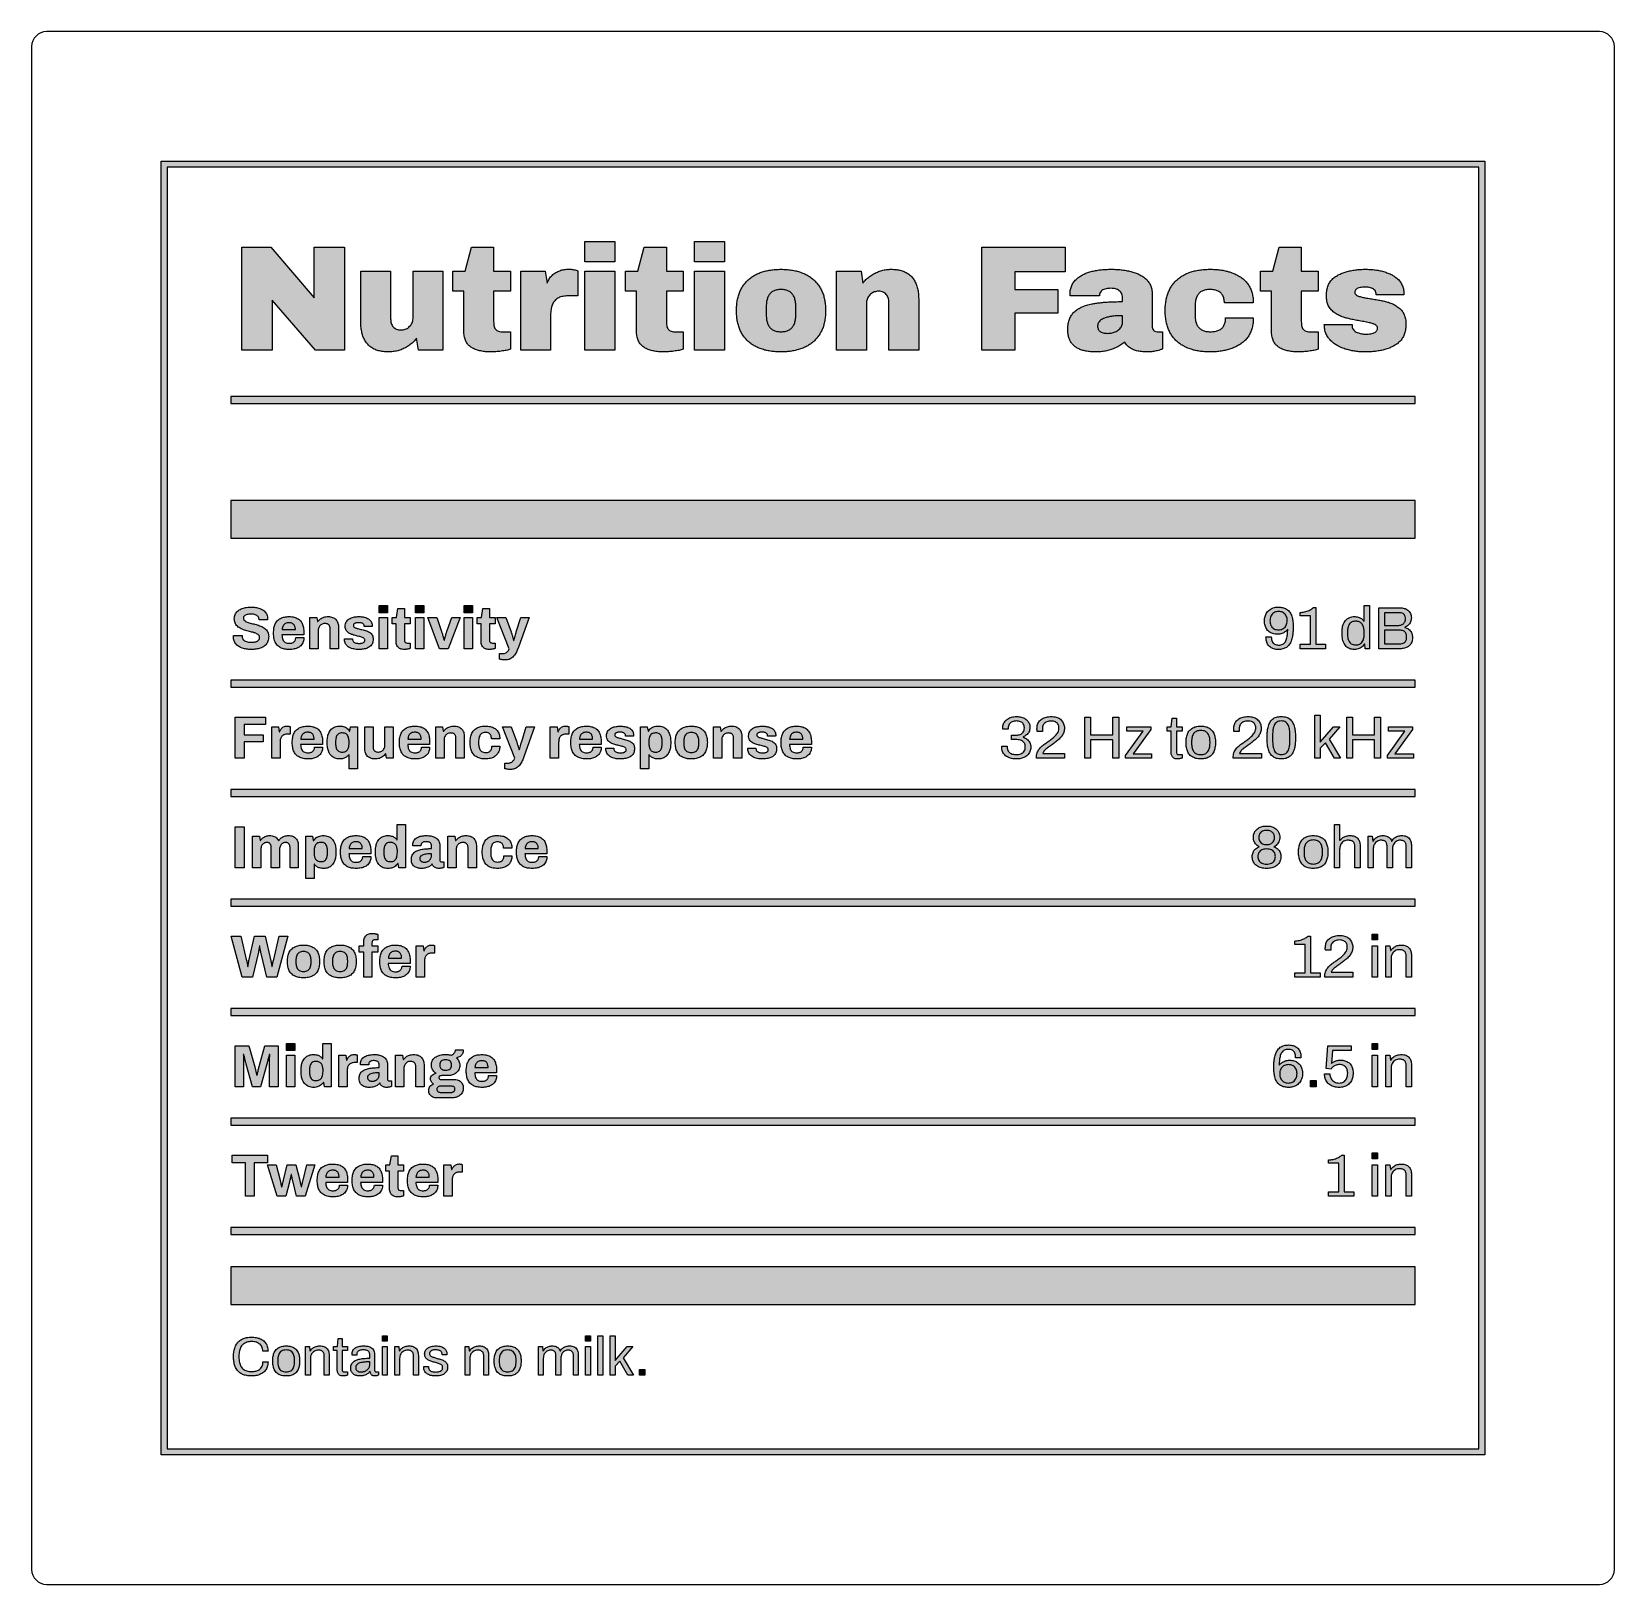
# Model space of a CAD drawing. Header units: millimetres. Extents: x 0 to 318, y 0 to 312.
import ezdxf

# ---------------------------------------------------------------- set-up
doc = ezdxf.new("R2010")
doc.units = ezdxf.units.MM
for name, color, linetype in [('ENGRAVE_FILL', 7, 'Continuous'), ('ENGRAVE_OUTLINES', 7, 'Continuous'), ('OUTLINE_CUT', 7, 'Continuous')]:
    doc.layers.add(name, color=color, linetype=linetype)

msp = doc.modelspace()

# ---------------------------------------------------------------- hatches: boundary and pattern name
at = {"layer": 'ENGRAVE_FILL'}
h = msp.add_hatch(color=7, dxfattribs=at)
h.dxf.hatch_style = 1
h.paths.add_polyline_path([(26, 286), (292, 286), (292, 26), (26, 26)])
h.paths.add_polyline_path([(27.2, 284.8), (27.2, 27.2), (290.8, 27.2), (290.8, 284.8)], flags=16)
h.paths.add_polyline_path([(147.6, 256.79), (147.6, 255.07), (147.61, 254.82), (147.62, 254.57), (147.64, 254.34), (147.67, 254.12), (147.71, 253.9), (147.76, 253.7), (147.82, 253.5), (147.88, 253.32), (147.96, 253.14), (148.04, 252.98), (148.13, 252.82), (148.23, 252.68), (148.34, 252.55), (148.46, 252.42), (148.58, 252.31), (148.72, 252.2), (148.86, 252.11), (149.02, 252.02), (149.18, 251.95), (149.35, 251.88), (149.53, 251.83), (149.72, 251.78), (149.91, 251.75), (150.12, 251.72), (150.33, 251.71), (150.55, 251.7), (150.78, 251.71), (150.99, 251.72), (151.2, 251.75), (151.4, 251.78), (151.59, 251.83), (151.77, 251.88), (151.94, 251.95), (152.1, 252.02), (152.26, 252.11), (152.4, 252.2), (152.54, 252.31), (152.67, 252.42), (152.79, 252.55), (152.9, 252.68), (153, 252.82), (153.09, 252.98), (153.18, 253.14), (153.25, 253.32), (153.32, 253.5), (153.37, 253.7), (153.42, 253.9), (153.46, 254.12), (153.49, 254.34), (153.52, 254.57), (153.53, 254.82), (153.53, 255.07), (153.53, 256.79), (153.53, 257.05), (153.52, 257.29), (153.49, 257.53), (153.46, 257.76), (153.42, 257.97), (153.37, 258.18), (153.32, 258.37), (153.25, 258.56), (153.18, 258.74), (153.09, 258.9), (153, 259.06), (152.9, 259.2), (152.79, 259.34), (152.67, 259.47), (152.54, 259.58), (152.4, 259.69), (152.26, 259.78), (152.1, 259.87), (151.94, 259.94), (151.77, 260.01), (151.59, 260.06), (151.4, 260.11), (151.2, 260.15), (150.99, 260.17), (150.78, 260.19), (150.55, 260.19), (150.33, 260.19), (150.12, 260.17), (149.91, 260.15), (149.72, 260.11), (149.53, 260.06), (149.35, 260.01), (149.18, 259.94), (149.02, 259.87), (148.86, 259.78), (148.72, 259.69), (148.58, 259.58), (148.46, 259.47), (148.34, 259.34), (148.23, 259.2), (148.13, 259.06), (148.04, 258.9), (147.96, 258.74), (147.88, 258.56), (147.82, 258.37), (147.76, 258.18), (147.71, 257.97), (147.67, 257.76), (147.64, 257.53), (147.62, 257.29), (147.61, 257.05)], flags=16)
h.paths.add_polyline_path([(214.17, 252.88), (214.18, 252.68), (214.21, 252.5), (214.26, 252.33), (214.32, 252.18), (214.4, 252.04), (214.5, 251.91), (214.62, 251.8), (214.76, 251.7), (214.91, 251.61), (215.08, 251.54), (215.27, 251.48), (215.48, 251.43), (215.71, 251.4), (215.96, 251.38), (216.22, 251.37), (216.45, 251.38), (216.68, 251.4), (216.9, 251.43), (217.11, 251.47), (217.32, 251.53), (217.53, 251.6), (217.72, 251.68), (217.92, 251.78), (218.1, 251.88), (218.28, 252), (218.47, 252.15), (218.63, 252.3), (218.78, 252.46), (218.9, 252.62), (218.99, 252.8), (219.07, 252.98), (219.13, 253.17), (219.16, 253.36), (219.17, 253.57), (219.17, 254.92), (218.86, 254.92), (218.55, 254.91), (218.26, 254.9), (217.97, 254.89), (217.7, 254.87), (217.44, 254.84), (217.19, 254.82), (216.95, 254.78), (216.72, 254.75), (216.49, 254.71), (216.28, 254.66), (216.09, 254.61), (215.9, 254.56), (215.72, 254.5), (215.55, 254.43), (215.39, 254.37), (215.16, 254.25), (214.95, 254.13), (214.77, 254), (214.61, 253.86), (214.48, 253.72), (214.37, 253.56), (214.28, 253.4), (214.22, 253.23), (214.19, 253.06)], flags=16)
h.paths.add_polyline_path([(40, 237.3), (278, 237.3), (278, 238.7), (40, 238.7)], flags=16)
h.paths.add_polyline_path([(40, 210.2), (278, 210.2), (278, 217.8), (40, 217.8)], flags=16)
h.paths.add_polyline_path([(50.32, 191.84), (52.98, 191.84), (52.98, 192.01), (52.96, 192.18), (52.93, 192.33), (52.89, 192.46), (52.84, 192.59), (52.79, 192.7), (52.72, 192.81), (52.65, 192.9), (52.57, 192.97), (52.48, 193.04), (52.38, 193.1), (52.27, 193.14), (52.16, 193.18), (52.03, 193.2), (51.91, 193.22), (51.77, 193.22), (51.55, 193.21), (51.35, 193.18), (51.17, 193.14), (51.01, 193.07), (50.87, 192.99), (50.74, 192.88), (50.63, 192.76), (50.54, 192.61), (50.47, 192.45), (50.41, 192.27), (50.36, 192.06)], flags=16)
h.paths.add_polyline_path([(250.52, 191.8), (250.75, 191.81), (250.96, 191.84), (251.15, 191.89), (251.33, 191.97), (251.5, 192.06), (251.68, 192.19), (251.84, 192.35), (251.97, 192.53), (252.08, 192.73), (252.16, 192.94), (252.22, 193.17), (252.26, 193.41), (252.27, 193.66), (252.26, 193.91), (252.23, 194.15), (252.17, 194.37), (252.09, 194.58), (251.98, 194.78), (251.85, 194.95), (251.69, 195.11), (251.51, 195.24), (251.35, 195.33), (251.17, 195.4), (250.97, 195.45), (250.76, 195.48), (250.53, 195.49), (250.3, 195.48), (250.09, 195.45), (249.9, 195.4), (249.72, 195.32), (249.56, 195.23), (249.38, 195.09), (249.23, 194.93), (249.1, 194.75), (248.99, 194.55), (248.91, 194.34), (248.85, 194.1), (248.82, 193.86), (248.8, 193.6), (248.82, 193.36), (248.85, 193.13), (248.91, 192.91), (248.98, 192.7), (249.09, 192.51), (249.21, 192.34), (249.37, 192.18), (249.54, 192.05), (249.7, 191.96), (249.88, 191.89), (250.08, 191.84), (250.29, 191.81)], flags=16)
h.paths.add_polyline_path([(266.05, 188.78), (266.28, 188.79), (266.49, 188.82), (266.69, 188.88), (266.86, 188.95), (267.02, 189.04), (267.19, 189.19), (267.34, 189.37), (267.47, 189.57), (267.57, 189.81), (267.62, 189.99), (267.66, 190.17), (267.7, 190.38), (267.72, 190.59), (267.74, 190.82), (267.74, 191.06), (267.74, 191.25), (267.73, 191.5), (267.72, 191.74), (267.69, 191.96), (267.66, 192.16), (267.61, 192.34), (267.54, 192.55), (267.45, 192.74), (267.36, 192.91), (267.25, 193.05), (267.13, 193.17), (267, 193.28), (266.87, 193.36), (266.72, 193.42), (266.57, 193.47), (266.41, 193.5), (266.25, 193.53), (266.08, 193.53), (265.86, 193.52), (265.65, 193.49), (265.46, 193.45), (265.28, 193.38), (265.12, 193.3), (264.95, 193.16), (264.8, 193), (264.67, 192.8), (264.57, 192.57), (264.52, 192.39), (264.47, 192.2), (264.44, 191.99), (264.41, 191.77), (264.4, 191.53), (264.39, 191.28), (264.39, 191.02), (264.4, 190.76), (264.41, 190.52), (264.44, 190.29), (264.48, 190.08), (264.53, 189.88), (264.58, 189.71), (264.69, 189.48), (264.82, 189.28), (264.97, 189.12), (265.14, 189), (265.34, 188.9), (265.55, 188.83), (265.79, 188.79)], flags=16)
h.paths.add_polyline_path([(271.8, 188.98), (274.89, 188.98), (275.13, 189), (275.35, 189.03), (275.54, 189.1), (275.73, 189.19), (275.89, 189.3), (276.03, 189.45), (276.13, 189.62), (276.21, 189.84), (276.26, 190.08), (276.27, 190.36), (276.26, 190.58), (276.23, 190.78), (276.18, 190.96), (276.1, 191.13), (276.01, 191.27), (275.9, 191.39), (275.76, 191.5), (275.61, 191.58), (275.44, 191.65), (275.25, 191.69), (275.03, 191.72), (274.8, 191.73), (271.8, 191.73)], flags=16)
h.paths.add_polyline_path([(271.8, 192.7), (274.69, 192.7), (274.89, 192.71), (275.07, 192.74), (275.24, 192.8), (275.4, 192.87), (275.54, 192.96), (275.66, 193.06), (275.78, 193.18), (275.87, 193.32), (275.95, 193.47), (276, 193.64), (276.03, 193.81), (276.04, 193.99), (276.03, 194.23), (275.99, 194.45), (275.92, 194.64), (275.82, 194.81), (275.7, 194.94), (275.55, 195.05), (275.38, 195.14), (275.2, 195.2), (274.99, 195.24), (274.77, 195.25), (271.8, 195.25)], flags=16)
h.paths.add_polyline_path([(40, 180.3), (278, 180.3), (278, 181.7), (40, 181.7)], flags=16)
h.paths.add_polyline_path([(54.08, 169.84), (56.74, 169.84), (56.73, 170.01), (56.72, 170.18), (56.69, 170.33), (56.65, 170.46), (56.6, 170.59), (56.54, 170.7), (56.48, 170.81), (56.4, 170.9), (56.32, 170.97), (56.23, 171.04), (56.13, 171.1), (56.03, 171.14), (55.91, 171.18), (55.79, 171.2), (55.66, 171.22), (55.53, 171.22), (55.31, 171.21), (55.11, 171.18), (54.93, 171.14), (54.77, 171.07), (54.62, 170.99), (54.5, 170.88), (54.39, 170.76), (54.3, 170.61), (54.22, 170.45), (54.16, 170.27), (54.11, 170.06)], flags=16)
h.paths.add_polyline_path([(62.44, 167.22), (62.61, 167.23), (62.77, 167.26), (62.92, 167.29), (63.05, 167.35), (63.17, 167.42), (63.28, 167.5), (63.38, 167.6), (63.47, 167.72), (63.54, 167.84), (63.61, 167.98), (63.66, 168.13), (63.71, 168.3), (63.74, 168.47), (63.76, 168.66), (63.78, 168.85), (63.78, 169.06), (63.78, 169.26), (63.78, 169.49), (63.76, 169.7), (63.73, 169.89), (63.69, 170.08), (63.64, 170.25), (63.56, 170.44), (63.46, 170.61), (63.34, 170.75), (63.2, 170.87), (63.04, 170.97), (62.86, 171.03), (62.66, 171.07), (62.44, 171.09), (62.2, 171.08), (61.99, 171.04), (61.8, 170.98), (61.64, 170.89), (61.5, 170.78), (61.38, 170.64), (61.28, 170.48), (61.2, 170.29), (61.16, 170.12), (61.12, 169.94), (61.09, 169.74), (61.08, 169.52), (61.07, 169.29), (61.07, 169.01), (61.08, 168.78), (61.09, 168.57), (61.12, 168.37), (61.16, 168.19), (61.2, 168.02), (61.28, 167.83), (61.38, 167.67), (61.5, 167.53), (61.64, 167.42), (61.8, 167.34), (61.99, 167.27), (62.2, 167.24)], flags=16)
h.paths.add_polyline_path([(75.59, 169.84), (78.26, 169.84), (78.25, 170.01), (78.23, 170.18), (78.21, 170.33), (78.17, 170.46), (78.12, 170.59), (78.06, 170.7), (77.99, 170.81), (77.92, 170.9), (77.84, 170.97), (77.75, 171.04), (77.65, 171.1), (77.54, 171.14), (77.43, 171.18), (77.31, 171.2), (77.18, 171.22), (77.04, 171.22), (76.83, 171.21), (76.63, 171.18), (76.44, 171.14), (76.28, 171.07), (76.14, 170.99), (76.01, 170.88), (75.9, 170.76), (75.81, 170.61), (75.74, 170.45), (75.68, 170.27), (75.63, 170.06)], flags=16)
h.paths.add_polyline_path([(110.06, 169.84), (112.72, 169.84), (112.71, 170.01), (112.7, 170.18), (112.67, 170.33), (112.63, 170.46), (112.58, 170.59), (112.52, 170.7), (112.46, 170.81), (112.38, 170.9), (112.3, 170.97), (112.21, 171.04), (112.11, 171.1), (112.01, 171.14), (111.89, 171.18), (111.77, 171.2), (111.64, 171.22), (111.51, 171.22), (111.29, 171.21), (111.09, 171.18), (110.91, 171.14), (110.75, 171.07), (110.6, 170.99), (110.48, 170.88), (110.37, 170.76), (110.28, 170.61), (110.2, 170.45), (110.14, 170.27), (110.09, 170.06)], flags=16)
h.paths.add_polyline_path([(125.34, 167.22), (125.58, 167.24), (125.8, 167.27), (125.98, 167.34), (126.14, 167.42), (126.28, 167.53), (126.4, 167.67), (126.49, 167.83), (126.57, 168.02), (126.62, 168.19), (126.65, 168.37), (126.68, 168.57), (126.69, 168.78), (126.7, 169.01), (126.7, 169.29), (126.69, 169.52), (126.68, 169.74), (126.65, 169.94), (126.62, 170.12), (126.57, 170.29), (126.49, 170.48), (126.4, 170.64), (126.28, 170.78), (126.14, 170.89), (125.98, 170.98), (125.8, 171.04), (125.58, 171.08), (125.34, 171.09), (125.12, 171.07), (124.92, 171.03), (124.74, 170.97), (124.58, 170.87), (124.44, 170.75), (124.32, 170.61), (124.21, 170.44), (124.13, 170.25), (124.08, 170.08), (124.04, 169.89), (124.01, 169.7), (123.99, 169.49), (123.99, 169.26), (123.99, 169.06), (123.99, 168.85), (124.01, 168.66), (124.04, 168.47), (124.07, 168.3), (124.12, 168.13), (124.18, 167.98), (124.24, 167.84), (124.32, 167.72), (124.4, 167.6), (124.5, 167.5), (124.61, 167.42), (124.73, 167.35), (124.86, 167.29), (125.01, 167.26), (125.17, 167.23)], flags=16)
h.paths.add_polyline_path([(132.53, 167.15), (132.79, 167.16), (133.03, 167.2), (133.24, 167.27), (133.41, 167.36), (133.57, 167.47), (133.7, 167.61), (133.81, 167.78), (133.9, 167.98), (133.96, 168.16), (134, 168.35), (134.03, 168.55), (134.05, 168.77), (134.06, 169.01), (134.06, 169.3), (134.05, 169.54), (134.03, 169.76), (134, 169.97), (133.96, 170.16), (133.9, 170.33), (133.81, 170.53), (133.7, 170.7), (133.57, 170.84), (133.41, 170.96), (133.24, 171.05), (133.03, 171.12), (132.79, 171.16), (132.53, 171.17), (132.28, 171.16), (132.04, 171.12), (131.84, 171.05), (131.66, 170.96), (131.51, 170.84), (131.38, 170.7), (131.26, 170.53), (131.18, 170.33), (131.12, 170.16), (131.08, 169.97), (131.04, 169.76), (131.03, 169.54), (131.02, 169.3), (131.02, 169.01), (131.03, 168.77), (131.04, 168.55), (131.08, 168.35), (131.12, 168.16), (131.18, 167.98), (131.26, 167.78), (131.38, 167.61), (131.51, 167.47), (131.66, 167.36), (131.84, 167.27), (132.04, 167.2), (132.28, 167.16)], flags=16)
h.paths.add_polyline_path([(152.28, 169.84), (154.95, 169.84), (154.94, 170.01), (154.93, 170.18), (154.9, 170.33), (154.86, 170.46), (154.81, 170.59), (154.75, 170.7), (154.69, 170.81), (154.61, 170.9), (154.53, 170.97), (154.44, 171.04), (154.34, 171.1), (154.23, 171.14), (154.12, 171.18), (154, 171.2), (153.87, 171.22), (153.74, 171.22), (153.52, 171.21), (153.32, 171.18), (153.14, 171.14), (152.97, 171.07), (152.83, 170.99), (152.7, 170.88), (152.6, 170.76), (152.51, 170.61), (152.43, 170.45), (152.37, 170.27), (152.32, 170.06)], flags=16)
h.paths.add_polyline_path([(234.91, 166.74), (235.14, 166.75), (235.36, 166.78), (235.57, 166.83), (235.76, 166.9), (235.93, 166.98), (236.08, 167.09), (236.22, 167.22), (236.35, 167.37), (236.45, 167.54), (236.55, 167.73), (236.61, 167.91), (236.66, 168.1), (236.7, 168.31), (236.73, 168.53), (236.75, 168.77), (236.76, 169.02), (236.76, 169.29), (236.75, 169.54), (236.73, 169.78), (236.7, 170.01), (236.66, 170.22), (236.61, 170.41), (236.55, 170.58), (236.45, 170.78), (236.35, 170.94), (236.22, 171.09), (236.08, 171.22), (235.93, 171.33), (235.76, 171.41), (235.57, 171.48), (235.36, 171.53), (235.14, 171.56), (234.91, 171.57), (234.67, 171.56), (234.45, 171.53), (234.24, 171.48), (234.06, 171.41), (233.88, 171.33), (233.72, 171.22), (233.58, 171.09), (233.46, 170.94), (233.35, 170.78), (233.26, 170.58), (233.2, 170.41), (233.15, 170.22), (233.11, 170.01), (233.08, 169.78), (233.07, 169.54), (233.06, 169.29), (233.06, 169.02), (233.07, 168.77), (233.08, 168.53), (233.11, 168.31), (233.15, 168.1), (233.2, 167.91), (233.26, 167.73), (233.35, 167.54), (233.46, 167.37), (233.58, 167.22), (233.72, 167.09), (233.88, 166.98), (234.06, 166.9), (234.24, 166.83), (234.45, 166.78), (234.67, 166.75)], flags=16)
h.paths.add_polyline_path([(251.08, 166.74), (251.35, 166.76), (251.58, 166.8), (251.79, 166.87), (251.98, 166.97), (252.15, 167.09), (252.29, 167.24), (252.41, 167.42), (252.52, 167.63), (252.6, 167.86), (252.67, 168.12), (252.71, 168.33), (252.75, 168.54), (252.78, 168.77), (252.8, 169.02), (252.81, 169.27), (252.82, 169.54), (252.82, 169.83), (252.82, 170.38), (252.82, 170.67), (252.81, 170.94), (252.8, 171.2), (252.78, 171.45), (252.75, 171.68), (252.71, 171.9), (252.67, 172.1), (252.6, 172.36), (252.52, 172.6), (252.41, 172.81), (252.29, 172.99), (252.15, 173.14), (251.98, 173.27), (251.79, 173.36), (251.58, 173.43), (251.35, 173.47), (251.08, 173.49), (250.82, 173.47), (250.58, 173.43), (250.37, 173.36), (250.18, 173.27), (250.02, 173.14), (249.87, 172.99), (249.75, 172.81), (249.64, 172.6), (249.55, 172.37), (249.48, 172.11), (249.44, 171.91), (249.41, 171.69), (249.38, 171.46), (249.36, 171.21), (249.34, 170.95), (249.34, 170.68), (249.33, 170.39), (249.33, 169.85), (249.34, 169.57), (249.34, 169.3), (249.36, 169.04), (249.38, 168.79), (249.41, 168.56), (249.44, 168.34), (249.48, 168.14), (249.55, 167.87), (249.64, 167.63), (249.75, 167.43), (249.87, 167.25), (250.02, 167.09), (250.18, 166.97), (250.37, 166.87), (250.58, 166.8), (250.82, 166.76)], flags=16)
h.paths.add_polyline_path([(40, 158.3), (278, 158.3), (278, 159.7), (40, 159.7)], flags=16)
h.paths.add_polyline_path([(58.08, 145.22), (58.32, 145.24), (58.54, 145.27), (58.72, 145.34), (58.88, 145.42), (59.02, 145.53), (59.14, 145.67), (59.23, 145.83), (59.31, 146.02), (59.36, 146.19), (59.39, 146.37), (59.42, 146.57), (59.43, 146.78), (59.44, 147.01), (59.44, 147.29), (59.43, 147.52), (59.42, 147.74), (59.39, 147.94), (59.36, 148.12), (59.31, 148.29), (59.23, 148.48), (59.14, 148.64), (59.02, 148.78), (58.88, 148.89), (58.72, 148.98), (58.54, 149.04), (58.32, 149.08), (58.08, 149.09), (57.86, 149.07), (57.66, 149.03), (57.48, 148.97), (57.32, 148.87), (57.18, 148.75), (57.05, 148.61), (56.95, 148.44), (56.87, 148.25), (56.82, 148.08), (56.78, 147.89), (56.75, 147.7), (56.73, 147.49), (56.73, 147.26), (56.73, 147.06), (56.73, 146.85), (56.75, 146.66), (56.78, 146.47), (56.81, 146.3), (56.86, 146.13), (56.92, 145.98), (56.98, 145.84), (57.06, 145.72), (57.14, 145.6), (57.24, 145.5), (57.35, 145.42), (57.47, 145.35), (57.6, 145.29), (57.75, 145.26), (57.91, 145.23)], flags=16)
h.paths.add_polyline_path([(63.77, 147.84), (66.44, 147.84), (66.43, 148.01), (66.41, 148.18), (66.39, 148.33), (66.35, 148.46), (66.3, 148.59), (66.24, 148.7), (66.17, 148.81), (66.1, 148.9), (66.02, 148.97), (65.93, 149.04), (65.83, 149.1), (65.72, 149.14), (65.61, 149.18), (65.49, 149.2), (65.36, 149.22), (65.22, 149.22), (65.01, 149.21), (64.81, 149.18), (64.62, 149.14), (64.46, 149.07), (64.32, 148.99), (64.19, 148.88), (64.08, 148.76), (63.99, 148.61), (63.92, 148.45), (63.86, 148.27), (63.81, 148.06)], flags=16)
h.paths.add_polyline_path([(72.14, 145.22), (72.36, 145.24), (72.56, 145.28), (72.74, 145.35), (72.9, 145.44), (73.04, 145.56), (73.15, 145.7), (73.25, 145.87), (73.34, 146.06), (73.4, 146.28), (73.44, 146.51), (73.47, 146.76), (73.48, 147.04), (73.48, 147.25), (73.48, 147.46), (73.46, 147.65), (73.44, 147.84), (73.4, 148.02), (73.36, 148.19), (73.3, 148.34), (73.23, 148.48), (73.16, 148.6), (73.07, 148.71), (72.97, 148.81), (72.86, 148.89), (72.74, 148.96), (72.6, 149.02), (72.46, 149.06), (72.3, 149.08), (72.14, 149.09), (71.9, 149.08), (71.68, 149.04), (71.49, 148.98), (71.33, 148.89), (71.19, 148.78), (71.07, 148.64), (70.98, 148.48), (70.9, 148.29), (70.85, 148.12), (70.82, 147.94), (70.79, 147.74), (70.77, 147.52), (70.77, 147.29), (70.77, 147.01), (70.77, 146.78), (70.79, 146.56), (70.82, 146.37), (70.85, 146.18), (70.9, 146.02), (70.98, 145.83), (71.07, 145.67), (71.19, 145.53), (71.33, 145.42), (71.49, 145.34), (71.68, 145.27), (71.9, 145.24)], flags=16)
h.paths.add_polyline_path([(78.9, 145.12), (79.07, 145.12), (79.22, 145.14), (79.37, 145.17), (79.5, 145.22), (79.63, 145.27), (79.75, 145.34), (79.85, 145.41), (79.95, 145.49), (80.03, 145.59), (80.11, 145.69), (80.17, 145.8), (80.23, 145.92), (80.27, 146.05), (80.31, 146.18), (80.33, 146.32), (80.33, 146.46), (80.33, 146.81), (80.07, 146.8), (79.82, 146.79), (79.58, 146.78), (79.35, 146.75), (79.13, 146.72), (78.88, 146.67), (78.66, 146.6), (78.46, 146.51), (78.3, 146.41), (78.16, 146.29), (78.07, 146.15), (78.01, 145.99), (77.99, 145.81), (78, 145.71), (78.02, 145.61), (78.05, 145.52), (78.1, 145.44), (78.16, 145.37), (78.23, 145.3), (78.32, 145.25), (78.41, 145.2), (78.52, 145.16), (78.64, 145.14), (78.77, 145.12)], flags=16)
h.paths.add_polyline_path([(99.14, 147.84), (101.8, 147.84), (101.79, 148.01), (101.78, 148.18), (101.75, 148.33), (101.71, 148.46), (101.66, 148.59), (101.6, 148.7), (101.54, 148.81), (101.46, 148.9), (101.38, 148.97), (101.29, 149.04), (101.19, 149.1), (101.09, 149.14), (100.97, 149.18), (100.85, 149.2), (100.72, 149.22), (100.59, 149.22), (100.37, 149.21), (100.17, 149.18), (99.99, 149.14), (99.83, 149.07), (99.68, 148.99), (99.56, 148.88), (99.45, 148.76), (99.36, 148.61), (99.28, 148.45), (99.22, 148.27), (99.17, 148.06)], flags=16)
h.paths.add_polyline_path([(248.13, 144.73), (248.41, 144.74), (248.67, 144.78), (248.9, 144.83), (249.11, 144.91), (249.29, 145.02), (249.45, 145.14), (249.59, 145.28), (249.7, 145.45), (249.78, 145.62), (249.85, 145.82), (249.88, 146.03), (249.9, 146.26), (249.88, 146.48), (249.85, 146.69), (249.78, 146.88), (249.7, 147.06), (249.59, 147.22), (249.45, 147.36), (249.29, 147.48), (249.11, 147.59), (248.9, 147.67), (248.67, 147.72), (248.41, 147.76), (248.13, 147.77), (247.85, 147.76), (247.6, 147.72), (247.36, 147.67), (247.15, 147.59), (246.97, 147.48), (246.81, 147.36), (246.67, 147.22), (246.56, 147.06), (246.47, 146.88), (246.41, 146.69), (246.37, 146.48), (246.36, 146.26), (246.37, 146.03), (246.41, 145.82), (246.47, 145.62), (246.56, 145.45), (246.67, 145.28), (246.81, 145.14), (246.97, 145.02), (247.15, 144.91), (247.36, 144.83), (247.6, 144.78), (247.85, 144.74)], flags=16)
h.paths.add_polyline_path([(248.13, 148.64), (248.37, 148.65), (248.59, 148.69), (248.79, 148.74), (248.97, 148.81), (249.14, 148.91), (249.28, 149.02), (249.44, 149.19), (249.55, 149.37), (249.64, 149.59), (249.69, 149.82), (249.7, 150.08), (249.69, 150.34), (249.64, 150.57), (249.55, 150.78), (249.44, 150.97), (249.28, 151.13), (249.14, 151.24), (248.97, 151.33), (248.79, 151.41), (248.59, 151.46), (248.37, 151.49), (248.13, 151.5), (247.9, 151.49), (247.68, 151.46), (247.48, 151.41), (247.29, 151.33), (247.13, 151.24), (246.98, 151.13), (246.83, 150.97), (246.71, 150.78), (246.63, 150.57), (246.58, 150.34), (246.56, 150.08), (246.58, 149.82), (246.63, 149.59), (246.71, 149.37), (246.83, 149.19), (246.98, 149.02), (247.13, 148.91), (247.29, 148.81), (247.48, 148.74), (247.68, 148.69), (247.9, 148.65)], flags=16)
h.paths.add_polyline_path([(257.5, 144.74), (257.74, 144.75), (257.96, 144.78), (258.16, 144.83), (258.35, 144.9), (258.52, 144.98), (258.68, 145.09), (258.82, 145.22), (258.94, 145.37), (259.05, 145.54), (259.14, 145.73), (259.21, 145.91), (259.26, 146.1), (259.3, 146.31), (259.33, 146.53), (259.35, 146.77), (259.35, 147.02), (259.35, 147.29), (259.35, 147.54), (259.33, 147.78), (259.3, 148.01), (259.26, 148.22), (259.21, 148.41), (259.14, 148.58), (259.05, 148.78), (258.94, 148.94), (258.82, 149.09), (258.68, 149.22), (258.52, 149.33), (258.35, 149.41), (258.16, 149.48), (257.96, 149.53), (257.74, 149.56), (257.5, 149.57), (257.27, 149.56), (257.05, 149.53), (256.84, 149.48), (256.65, 149.41), (256.48, 149.33), (256.32, 149.22), (256.18, 149.09), (256.06, 148.94), (255.95, 148.78), (255.86, 148.58), (255.8, 148.41), (255.75, 148.22), (255.71, 148.01), (255.68, 147.78), (255.66, 147.54), (255.66, 147.29), (255.66, 147.02), (255.66, 146.77), (255.68, 146.53), (255.71, 146.31), (255.75, 146.1), (255.8, 145.91), (255.86, 145.73), (255.95, 145.54), (256.06, 145.37), (256.18, 145.22), (256.32, 145.09), (256.48, 144.98), (256.65, 144.9), (256.84, 144.83), (257.05, 144.78), (257.27, 144.75)], flags=16)
h.paths.add_polyline_path([(40, 136.3), (278, 136.3), (278, 137.7), (40, 137.7)], flags=16)
h.paths.add_polyline_path([(54.62, 123.15), (54.88, 123.16), (55.11, 123.2), (55.32, 123.27), (55.5, 123.36), (55.65, 123.47), (55.78, 123.61), (55.9, 123.78), (55.98, 123.98), (56.04, 124.16), (56.08, 124.35), (56.12, 124.55), (56.13, 124.77), (56.14, 125.01), (56.14, 125.3), (56.13, 125.54), (56.12, 125.76), (56.08, 125.97), (56.04, 126.16), (55.98, 126.33), (55.9, 126.53), (55.78, 126.7), (55.65, 126.84), (55.5, 126.96), (55.32, 127.05), (55.11, 127.12), (54.88, 127.16), (54.62, 127.17), (54.36, 127.16), (54.13, 127.12), (53.92, 127.05), (53.75, 126.96), (53.59, 126.84), (53.46, 126.7), (53.35, 126.53), (53.26, 126.33), (53.2, 126.16), (53.16, 125.97), (53.13, 125.76), (53.11, 125.54), (53.1, 125.3), (53.1, 125.01), (53.11, 124.77), (53.13, 124.55), (53.16, 124.35), (53.2, 124.16), (53.26, 123.98), (53.35, 123.78), (53.46, 123.61), (53.59, 123.47), (53.75, 123.36), (53.92, 123.27), (54.13, 123.2), (54.36, 123.16)], flags=16)
h.paths.add_polyline_path([(61.97, 123.15), (62.23, 123.16), (62.47, 123.2), (62.68, 123.27), (62.85, 123.36), (63.01, 123.47), (63.14, 123.61), (63.25, 123.78), (63.34, 123.98), (63.4, 124.16), (63.44, 124.35), (63.47, 124.55), (63.49, 124.77), (63.5, 125.01), (63.5, 125.3), (63.49, 125.54), (63.47, 125.76), (63.44, 125.97), (63.4, 126.16), (63.34, 126.33), (63.25, 126.53), (63.14, 126.7), (63.01, 126.84), (62.85, 126.96), (62.68, 127.05), (62.47, 127.12), (62.23, 127.16), (61.97, 127.17), (61.72, 127.16), (61.48, 127.12), (61.28, 127.05), (61.1, 126.96), (60.95, 126.84), (60.82, 126.7), (60.7, 126.53), (60.62, 126.33), (60.56, 126.16), (60.52, 125.97), (60.48, 125.76), (60.47, 125.54), (60.46, 125.3), (60.46, 125.01), (60.47, 124.77), (60.48, 124.55), (60.52, 124.35), (60.56, 124.16), (60.62, 123.98), (60.7, 123.78), (60.82, 123.61), (60.95, 123.47), (61.1, 123.36), (61.28, 123.27), (61.48, 123.2), (61.72, 123.16)], flags=16)
h.paths.add_polyline_path([(71.67, 125.84), (74.33, 125.84), (74.33, 126.01), (74.31, 126.18), (74.28, 126.33), (74.24, 126.46), (74.19, 126.59), (74.14, 126.7), (74.07, 126.81), (74, 126.9), (73.91, 126.97), (73.82, 127.04), (73.72, 127.1), (73.62, 127.14), (73.5, 127.18), (73.38, 127.2), (73.25, 127.22), (73.12, 127.22), (72.9, 127.21), (72.7, 127.18), (72.52, 127.14), (72.36, 127.07), (72.21, 126.99), (72.09, 126.88), (71.98, 126.76), (71.89, 126.61), (71.82, 126.45), (71.75, 126.27), (71.7, 126.06)], flags=16)
h.paths.add_polyline_path([(40, 114.3), (278, 114.3), (278, 115.7), (40, 115.7)], flags=16)
h.paths.add_polyline_path([(57.2, 101.22), (57.42, 101.24), (57.62, 101.28), (57.8, 101.35), (57.96, 101.44), (58.1, 101.56), (58.21, 101.7), (58.31, 101.87), (58.4, 102.06), (58.46, 102.28), (58.5, 102.51), (58.53, 102.76), (58.54, 103.04), (58.54, 103.25), (58.54, 103.46), (58.52, 103.65), (58.5, 103.84), (58.46, 104.02), (58.42, 104.19), (58.36, 104.34), (58.29, 104.48), (58.22, 104.6), (58.13, 104.71), (58.03, 104.81), (57.92, 104.89), (57.8, 104.96), (57.66, 105.02), (57.52, 105.06), (57.36, 105.08), (57.2, 105.09), (56.96, 105.08), (56.74, 105.04), (56.55, 104.98), (56.39, 104.89), (56.25, 104.78), (56.13, 104.64), (56.04, 104.48), (55.96, 104.29), (55.91, 104.12), (55.88, 103.94), (55.85, 103.74), (55.83, 103.52), (55.83, 103.29), (55.83, 103.01), (55.83, 102.78), (55.85, 102.56), (55.88, 102.37), (55.91, 102.18), (55.96, 102.02), (56.04, 101.83), (56.13, 101.67), (56.25, 101.53), (56.39, 101.42), (56.55, 101.34), (56.74, 101.27), (56.96, 101.24)], flags=16)
h.paths.add_polyline_path([(68.4, 101.12), (68.57, 101.12), (68.72, 101.14), (68.87, 101.17), (69, 101.22), (69.13, 101.27), (69.25, 101.34), (69.35, 101.41), (69.45, 101.49), (69.53, 101.59), (69.61, 101.69), (69.67, 101.8), (69.73, 101.92), (69.77, 102.05), (69.81, 102.18), (69.83, 102.32), (69.83, 102.46), (69.83, 102.81), (69.57, 102.8), (69.32, 102.79), (69.08, 102.78), (68.85, 102.75), (68.63, 102.72), (68.38, 102.67), (68.16, 102.6), (67.96, 102.51), (67.8, 102.41), (67.66, 102.29), (67.57, 102.15), (67.51, 101.99), (67.49, 101.81), (67.5, 101.71), (67.52, 101.61), (67.55, 101.52), (67.6, 101.44), (67.66, 101.37), (67.73, 101.3), (67.82, 101.25), (67.91, 101.2), (68.02, 101.16), (68.14, 101.14), (68.27, 101.12)], flags=16)
h.paths.add_polyline_path([(82.08, 98.86), (84.3, 98.86), (84.41, 98.86), (84.51, 98.88), (84.6, 98.9), (84.69, 98.94), (84.77, 98.98), (84.84, 99.03), (84.9, 99.09), (84.95, 99.15), (84.99, 99.23), (85.02, 99.3), (85.04, 99.38), (85.05, 99.47), (85.04, 99.62), (85, 99.75), (84.94, 99.85), (84.86, 99.94), (84.75, 100.01), (84.64, 100.06), (84.51, 100.09), (84.38, 100.1), (82.08, 100.1), (81.95, 100.09), (81.82, 100.05), (81.71, 100), (81.61, 99.93), (81.53, 99.84), (81.47, 99.73), (81.44, 99.62), (81.42, 99.48), (81.44, 99.35), (81.47, 99.23), (81.53, 99.13), (81.61, 99.03), (81.71, 98.96), (81.82, 98.9), (81.95, 98.87)], flags=16)
h.paths.add_polyline_path([(83.18, 103.3), (83.45, 103.32), (83.69, 103.37), (83.9, 103.45), (84.07, 103.57), (84.2, 103.72), (84.3, 103.9), (84.36, 104.11), (84.38, 104.34), (84.36, 104.58), (84.3, 104.79), (84.2, 104.97), (84.07, 105.12), (83.9, 105.24), (83.69, 105.32), (83.45, 105.37), (83.18, 105.39), (82.9, 105.37), (82.67, 105.32), (82.46, 105.24), (82.29, 105.12), (82.16, 104.97), (82.06, 104.79), (82.01, 104.58), (81.99, 104.34), (82, 104.19), (82.02, 104.04), (82.06, 103.91), (82.12, 103.78), (82.19, 103.67), (82.28, 103.57), (82.39, 103.49), (82.52, 103.42), (82.66, 103.37), (82.81, 103.33), (82.99, 103.31)], flags=16)
h.paths.add_polyline_path([(89.04, 103.84), (91.71, 103.84), (91.7, 104.01), (91.69, 104.18), (91.66, 104.33), (91.62, 104.46), (91.57, 104.59), (91.51, 104.7), (91.45, 104.81), (91.37, 104.9), (91.29, 104.97), (91.2, 105.04), (91.1, 105.1), (90.99, 105.14), (90.88, 105.18), (90.76, 105.2), (90.63, 105.22), (90.5, 105.22), (90.28, 105.21), (90.08, 105.18), (89.9, 105.14), (89.73, 105.07), (89.59, 104.99), (89.46, 104.88), (89.36, 104.76), (89.27, 104.61), (89.19, 104.45), (89.13, 104.27), (89.08, 104.06)], flags=16)
h.paths.add_polyline_path([(252.51, 100.74), (252.74, 100.75), (252.95, 100.79), (253.14, 100.84), (253.32, 100.91), (253.48, 101), (253.66, 101.14), (253.82, 101.3), (253.95, 101.48), (254.05, 101.69), (254.14, 101.9), (254.19, 102.13), (254.23, 102.38), (254.24, 102.63), (254.23, 102.87), (254.2, 103.1), (254.14, 103.32), (254.06, 103.53), (253.96, 103.72), (253.83, 103.9), (253.68, 104.05), (253.5, 104.18), (253.34, 104.27), (253.17, 104.34), (252.97, 104.39), (252.76, 104.42), (252.54, 104.43), (252.31, 104.42), (252.1, 104.39), (251.9, 104.34), (251.72, 104.27), (251.55, 104.18), (251.37, 104.04), (251.21, 103.88), (251.07, 103.71), (250.96, 103.51), (250.88, 103.3), (250.82, 103.07), (250.78, 102.82), (250.77, 102.57), (250.78, 102.33), (250.82, 102.09), (250.88, 101.87), (250.96, 101.66), (251.07, 101.46), (251.2, 101.28), (251.36, 101.12), (251.54, 100.99), (251.7, 100.9), (251.88, 100.83), (252.07, 100.78), (252.28, 100.75)], flags=16)
h.paths.add_polyline_path([(40, 92.3), (278, 92.3), (278, 93.7), (40, 93.7)], flags=16)
h.paths.add_polyline_path([(59.1, 81.84), (61.77, 81.84), (61.76, 82.01), (61.75, 82.18), (61.72, 82.33), (61.68, 82.46), (61.63, 82.59), (61.57, 82.7), (61.51, 82.81), (61.43, 82.9), (61.35, 82.97), (61.26, 83.04), (61.16, 83.1), (61.05, 83.14), (60.94, 83.18), (60.82, 83.2), (60.69, 83.22), (60.56, 83.22), (60.34, 83.21), (60.14, 83.18), (59.96, 83.14), (59.79, 83.07), (59.65, 82.99), (59.52, 82.88), (59.42, 82.76), (59.33, 82.61), (59.25, 82.45), (59.19, 82.27), (59.14, 82.06)], flags=16)
h.paths.add_polyline_path([(66.11, 81.84), (68.78, 81.84), (68.77, 82.01), (68.75, 82.18), (68.73, 82.33), (68.69, 82.46), (68.64, 82.59), (68.58, 82.7), (68.51, 82.81), (68.44, 82.9), (68.36, 82.97), (68.27, 83.04), (68.17, 83.1), (68.06, 83.14), (67.95, 83.18), (67.83, 83.2), (67.7, 83.22), (67.56, 83.22), (67.35, 83.21), (67.15, 83.18), (66.96, 83.14), (66.8, 83.07), (66.66, 82.99), (66.53, 82.88), (66.42, 82.76), (66.33, 82.61), (66.26, 82.45), (66.2, 82.27), (66.15, 82.06)], flags=16)
h.paths.add_polyline_path([(77.22, 81.84), (79.89, 81.84), (79.88, 82.01), (79.87, 82.18), (79.84, 82.33), (79.8, 82.46), (79.75, 82.59), (79.69, 82.7), (79.63, 82.81), (79.55, 82.9), (79.47, 82.97), (79.38, 83.04), (79.28, 83.1), (79.17, 83.14), (79.06, 83.18), (78.94, 83.2), (78.81, 83.22), (78.68, 83.22), (78.46, 83.21), (78.26, 83.18), (78.08, 83.14), (77.91, 83.07), (77.77, 82.99), (77.64, 82.88), (77.54, 82.76), (77.45, 82.61), (77.37, 82.45), (77.31, 82.27), (77.26, 82.06)], flags=16)
h.paths.add_polyline_path([(40, 70.3), (278, 70.3), (278, 71.7), (40, 71.7)], flags=16)
h.paths.add_polyline_path([(40, 56.2), (278, 56.2), (278, 63.8), (40, 63.8)], flags=16)
h.paths.add_polyline_path([(51.14, 42.68), (51.41, 42.7), (51.66, 42.74), (51.88, 42.81), (52.08, 42.9), (52.25, 43.03), (52.41, 43.18), (52.54, 43.37), (52.64, 43.59), (52.71, 43.79), (52.77, 44), (52.81, 44.24), (52.83, 44.5), (52.84, 44.77), (52.84, 45.01), (52.83, 45.29), (52.81, 45.55), (52.77, 45.79), (52.71, 46.01), (52.64, 46.2), (52.54, 46.42), (52.41, 46.6), (52.25, 46.76), (52.08, 46.88), (51.88, 46.98), (51.66, 47.05), (51.41, 47.09), (51.14, 47.1), (50.87, 47.09), (50.63, 47.05), (50.4, 46.98), (50.2, 46.88), (50.02, 46.76), (49.87, 46.6), (49.74, 46.42), (49.64, 46.2), (49.57, 46.01), (49.52, 45.79), (49.48, 45.55), (49.46, 45.29), (49.45, 45.01), (49.45, 44.77), (49.46, 44.5), (49.48, 44.24), (49.52, 44), (49.57, 43.79), (49.64, 43.59), (49.74, 43.37), (49.87, 43.18), (50.02, 43.03), (50.2, 42.9), (50.4, 42.81), (50.63, 42.74), (50.87, 42.7)], flags=16)
h.paths.add_polyline_path([(66.19, 42.68), (66.36, 42.69), (66.53, 42.71), (66.7, 42.74), (66.86, 42.79), (67.01, 42.85), (67.15, 42.93), (67.29, 43.01), (67.41, 43.11), (67.53, 43.21), (67.63, 43.33), (67.72, 43.46), (67.8, 43.59), (67.86, 43.74), (67.9, 43.89), (67.93, 44.05), (67.94, 44.22), (67.94, 44.71), (67.69, 44.7), (67.45, 44.7), (67.22, 44.69), (67.01, 44.67), (66.8, 44.66), (66.61, 44.63), (66.42, 44.61), (66.18, 44.56), (65.97, 44.5), (65.77, 44.43), (65.61, 44.35), (65.46, 44.26), (65.31, 44.12), (65.21, 43.95), (65.14, 43.76), (65.12, 43.54), (65.13, 43.4), (65.16, 43.27), (65.2, 43.16), (65.26, 43.06), (65.33, 42.97), (65.42, 42.89), (65.52, 42.83), (65.63, 42.78), (65.76, 42.73), (65.89, 42.71), (66.04, 42.69)], flags=16)
h.paths.add_polyline_path([(95.64, 42.68), (95.91, 42.7), (96.15, 42.74), (96.37, 42.81), (96.57, 42.9), (96.75, 43.03), (96.9, 43.18), (97.03, 43.37), (97.14, 43.59), (97.21, 43.79), (97.26, 44), (97.3, 44.24), (97.32, 44.5), (97.33, 44.77), (97.33, 45.01), (97.32, 45.29), (97.3, 45.55), (97.26, 45.79), (97.21, 46.01), (97.14, 46.2), (97.03, 46.42), (96.9, 46.6), (96.75, 46.76), (96.57, 46.88), (96.37, 46.98), (96.15, 47.05), (95.91, 47.09), (95.64, 47.1), (95.37, 47.09), (95.12, 47.05), (94.9, 46.98), (94.7, 46.88), (94.52, 46.76), (94.37, 46.6), (94.24, 46.42), (94.13, 46.2), (94.06, 46.01), (94.01, 45.79), (93.97, 45.55), (93.95, 45.29), (93.94, 45.01), (93.94, 44.77), (93.95, 44.5), (93.97, 44.24), (94.01, 44), (94.06, 43.79), (94.13, 43.59), (94.24, 43.37), (94.37, 43.18), (94.52, 43.03), (94.7, 42.9), (94.9, 42.81), (95.12, 42.74), (95.37, 42.7)], flags=16)
h = msp.add_hatch(color=7, dxfattribs=at)
h.dxf.hatch_style = 1
h.paths.add_polyline_path([(57.04, 248), (48.34, 258.05), (48.34, 248), (42.23, 248), (42.23, 268.71), (48.04, 268.71), (56.74, 258.5), (56.74, 268.71), (62.85, 268.71), (62.85, 248)])
h = msp.add_hatch(color=7, dxfattribs=at)
h.dxf.hatch_style = 1
h.paths.add_polyline_path([(96.19, 263.89), (96.19, 259.83), (92.82, 259.83), (92.82, 253.78), (92.83, 253.48), (92.85, 253.21), (92.89, 252.96), (92.94, 252.73), (93, 252.53), (93.09, 252.35), (93.18, 252.2), (93.3, 252.07), (93.44, 251.96), (93.6, 251.86), (93.79, 251.79), (94, 251.74), (94.24, 251.71), (94.51, 251.7), (96.19, 251.7), (96.19, 248.18), (96, 248.12), (95.8, 248.07), (95.59, 248.01), (95.36, 247.96), (95.12, 247.91), (94.87, 247.87), (94.6, 247.83), (94.32, 247.79), (94.04, 247.75), (93.77, 247.72), (93.51, 247.7), (93.26, 247.68), (93.01, 247.66), (92.78, 247.65), (92.55, 247.64), (92.34, 247.64), (92.05, 247.64), (91.76, 247.65), (91.49, 247.67), (91.22, 247.69), (90.96, 247.71), (90.71, 247.75), (90.46, 247.78), (90.22, 247.83), (89.99, 247.88), (89.77, 247.94), (89.56, 248), (89.35, 248.07), (89.15, 248.14), (88.96, 248.22), (88.77, 248.31), (88.59, 248.4), (88.42, 248.5), (88.26, 248.6), (88.1, 248.72), (87.94, 248.85), (87.8, 248.98), (87.67, 249.13), (87.54, 249.29), (87.43, 249.45), (87.32, 249.62), (87.23, 249.81), (87.15, 250), (87.07, 250.2), (87.01, 250.42), (86.95, 250.64), (86.91, 250.87), (86.87, 251.11), (86.85, 251.36), (86.83, 251.61), (86.83, 251.88), (86.83, 259.83), (84.6, 259.83), (84.6, 263.89), (87.07, 263.89), (88.37, 268.71), (92.82, 268.71), (92.82, 263.89)])
h = msp.add_hatch(color=7, dxfattribs=at)
h.dxf.hatch_style = 1
h.paths.add_polyline_path([(111.18, 265.76), (111.18, 269.82), (117.17, 269.82), (117.17, 265.76)])
h = msp.add_hatch(color=7, dxfattribs=at)
h.dxf.hatch_style = 1
h.paths.add_polyline_path([(130.9, 263.89), (130.9, 259.83), (127.53, 259.83), (127.53, 253.78), (127.54, 253.48), (127.56, 253.21), (127.6, 252.96), (127.65, 252.73), (127.72, 252.53), (127.8, 252.35), (127.89, 252.2), (128.01, 252.07), (128.15, 251.96), (128.31, 251.86), (128.5, 251.79), (128.72, 251.74), (128.95, 251.71), (129.22, 251.7), (130.9, 251.7), (130.9, 248.18), (130.72, 248.12), (130.52, 248.07), (130.3, 248.01), (130.08, 247.96), (129.84, 247.91), (129.58, 247.87), (129.32, 247.83), (129.04, 247.79), (128.76, 247.75), (128.48, 247.72), (128.22, 247.7), (127.97, 247.68), (127.72, 247.66), (127.49, 247.65), (127.27, 247.64), (127.05, 247.64), (126.76, 247.64), (126.48, 247.65), (126.2, 247.67), (125.93, 247.69), (125.67, 247.71), (125.42, 247.75), (125.17, 247.78), (124.94, 247.83), (124.71, 247.88), (124.48, 247.94), (124.27, 248), (124.06, 248.07), (123.86, 248.14), (123.67, 248.22), (123.48, 248.31), (123.3, 248.4), (123.13, 248.5), (122.97, 248.6), (122.81, 248.72), (122.66, 248.85), (122.51, 248.98), (122.38, 249.13), (122.25, 249.29), (122.14, 249.45), (122.04, 249.62), (121.94, 249.81), (121.86, 250), (121.78, 250.2), (121.72, 250.42), (121.67, 250.64), (121.62, 250.87), (121.59, 251.11), (121.56, 251.36), (121.55, 251.61), (121.54, 251.88), (121.54, 259.83), (119.31, 259.83), (119.31, 263.89), (121.78, 263.89), (123.08, 268.71), (127.53, 268.71), (127.53, 263.89)])
h = msp.add_hatch(color=7, dxfattribs=at)
h.dxf.hatch_style = 1
h.paths.add_polyline_path([(133.2, 265.76), (133.2, 269.82), (139.19, 269.82), (139.19, 265.76)])
h = msp.add_hatch(color=7, dxfattribs=at)
h.dxf.hatch_style = 1
h.paths.add_polyline_path([(190.89, 268.71), (207.63, 268.71), (207.63, 263.74), (197.55, 263.74), (197.55, 260.19), (206.21, 260.19), (206.21, 255.43), (197.55, 255.43), (197.55, 248), (190.89, 248)])
h = msp.add_hatch(color=7, dxfattribs=at)
h.dxf.hatch_style = 1
h.paths.add_polyline_path([(258.47, 263.89), (258.47, 259.83), (255.1, 259.83), (255.1, 253.78), (255.11, 253.48), (255.13, 253.21), (255.17, 252.96), (255.22, 252.73), (255.29, 252.53), (255.37, 252.35), (255.46, 252.2), (255.58, 252.07), (255.72, 251.96), (255.89, 251.86), (256.07, 251.79), (256.29, 251.74), (256.53, 251.71), (256.79, 251.7), (258.47, 251.7), (258.47, 248.18), (258.29, 248.12), (258.09, 248.07), (257.87, 248.01), (257.65, 247.96), (257.41, 247.91), (257.15, 247.87), (256.89, 247.83), (256.61, 247.79), (256.33, 247.75), (256.06, 247.72), (255.79, 247.7), (255.54, 247.68), (255.3, 247.66), (255.06, 247.65), (254.84, 247.64), (254.62, 247.64), (254.33, 247.64), (254.05, 247.65), (253.77, 247.67), (253.51, 247.69), (253.24, 247.71), (252.99, 247.75), (252.75, 247.78), (252.51, 247.83), (252.28, 247.88), (252.06, 247.94), (251.84, 248), (251.63, 248.07), (251.43, 248.14), (251.24, 248.22), (251.05, 248.31), (250.88, 248.4), (250.71, 248.5), (250.54, 248.6), (250.38, 248.72), (250.23, 248.85), (250.08, 248.98), (249.95, 249.13), (249.83, 249.29), (249.71, 249.45), (249.61, 249.62), (249.51, 249.81), (249.43, 250), (249.36, 250.2), (249.29, 250.42), (249.24, 250.64), (249.19, 250.87), (249.16, 251.11), (249.13, 251.36), (249.12, 251.61), (249.11, 251.88), (249.11, 259.83), (246.89, 259.83), (246.89, 263.89), (249.35, 263.89), (250.65, 268.71), (255.1, 268.71), (255.1, 263.89)])
h = msp.add_hatch(color=7, dxfattribs=at)
h.dxf.hatch_style = 1
h.paths.add_polyline_path([(109.72, 263.92), (109.72, 258.9), (107.79, 258.9), (107.51, 258.89), (107.24, 258.87), (106.99, 258.84), (106.74, 258.8), (106.51, 258.75), (106.29, 258.69), (106.08, 258.62), (105.89, 258.53), (105.71, 258.43), (105.54, 258.33), (105.38, 258.21), (105.23, 258.08), (105.1, 257.93), (104.98, 257.78), (104.86, 257.61), (104.76, 257.44), (104.67, 257.25), (104.58, 257.05), (104.51, 256.85), (104.45, 256.63), (104.39, 256.39), (104.35, 256.15), (104.31, 255.9), (104.29, 255.63), (104.28, 255.36), (104.27, 255.07), (104.27, 248), (98.28, 248), (98.28, 263.89), (103.19, 263.89), (103.58, 261.48), (103.67, 261.71), (103.78, 261.93), (103.89, 262.13), (104.01, 262.33), (104.14, 262.52), (104.28, 262.7), (104.43, 262.87), (104.58, 263.03), (104.75, 263.18), (104.92, 263.32), (105.1, 263.45), (105.29, 263.58), (105.49, 263.69), (105.69, 263.79), (105.9, 263.89), (106.11, 263.97), (106.32, 264.04), (106.54, 264.11), (106.77, 264.16), (106.99, 264.21), (107.22, 264.24), (107.46, 264.26), (107.7, 264.28), (107.94, 264.28), (108.17, 264.28), (108.39, 264.27), (108.6, 264.24), (108.8, 264.21), (108.99, 264.17), (109.18, 264.12), (109.41, 264.04), (109.58, 263.99), (109.68, 263.95)])
h = msp.add_hatch(color=7, dxfattribs=at)
h.dxf.hatch_style = 1
h.paths.add_polyline_path([(159.52, 255.95), (159.52, 255.68), (159.51, 255.41), (159.5, 255.15), (159.48, 254.9), (159.46, 254.65), (159.43, 254.4), (159.39, 254.16), (159.35, 253.92), (159.31, 253.68), (159.26, 253.45), (159.2, 253.23), (159.14, 253.01), (159.07, 252.79), (159, 252.58), (158.92, 252.37), (158.84, 252.16), (158.75, 251.96), (158.66, 251.77), (158.56, 251.58), (158.46, 251.39), (158.35, 251.21), (158.24, 251.03), (158.12, 250.86), (157.99, 250.69), (157.86, 250.52), (157.73, 250.36), (157.58, 250.2), (157.44, 250.05), (157.29, 249.9), (157.13, 249.76), (156.97, 249.62), (156.8, 249.49), (156.63, 249.36), (156.46, 249.23), (156.28, 249.11), (156.1, 249), (155.92, 248.89), (155.73, 248.78), (155.53, 248.68), (155.34, 248.58), (155.13, 248.49), (154.93, 248.4), (154.72, 248.32), (154.51, 248.24), (154.29, 248.17), (154.07, 248.1), (153.84, 248.04), (153.61, 247.98), (153.38, 247.92), (153.14, 247.87), (152.9, 247.83), (152.66, 247.79), (152.41, 247.75), (152.15, 247.72), (151.9, 247.7), (151.64, 247.68), (151.37, 247.66), (151.1, 247.65), (150.83, 247.64), (150.55, 247.64), (150.28, 247.64), (150, 247.65), (149.73, 247.66), (149.47, 247.68), (149.21, 247.7), (148.95, 247.72), (148.7, 247.75), (148.45, 247.79), (148.21, 247.83), (147.96, 247.87), (147.73, 247.92), (147.49, 247.98), (147.27, 248.03), (147.04, 248.1), (146.82, 248.17), (146.6, 248.24), (146.39, 248.32), (146.18, 248.4), (145.98, 248.48), (145.78, 248.58), (145.58, 248.67), (145.39, 248.77), (145.2, 248.88), (145.01, 248.99), (144.83, 249.1), (144.66, 249.22), (144.48, 249.35), (144.32, 249.47), (144.15, 249.61), (143.99, 249.75), (143.84, 249.89), (143.68, 250.04), (143.54, 250.19), (143.4, 250.34), (143.26, 250.5), (143.14, 250.67), (143.01, 250.84), (142.89, 251.01), (142.78, 251.19), (142.67, 251.37), (142.57, 251.56), (142.47, 251.75), (142.38, 251.94), (142.29, 252.14), (142.21, 252.35), (142.13, 252.56), (142.06, 252.77), (141.99, 252.99), (141.93, 253.21), (141.88, 253.44), (141.83, 253.67), (141.78, 253.9), (141.74, 254.14), (141.71, 254.39), (141.68, 254.64), (141.66, 254.89), (141.64, 255.15), (141.62, 255.41), (141.62, 255.68), (141.61, 255.95), (141.62, 256.22), (141.62, 256.48), (141.64, 256.75), (141.66, 257), (141.68, 257.26), (141.71, 257.5), (141.74, 257.75), (141.78, 257.99), (141.83, 258.22), (141.88, 258.45), (141.93, 258.68), (141.99, 258.9), (142.06, 259.12), (142.13, 259.33), (142.21, 259.54), (142.29, 259.75), (142.38, 259.95), (142.47, 260.14), (142.57, 260.33), (142.67, 260.52), (142.78, 260.7), (142.89, 260.88), (143.01, 261.06), (143.14, 261.22), (143.26, 261.39), (143.4, 261.55), (143.54, 261.71), (143.68, 261.86), (143.84, 262), (143.99, 262.15), (144.15, 262.29), (144.32, 262.42), (144.48, 262.55), (144.66, 262.67), (144.83, 262.79), (145.01, 262.91), (145.2, 263.02), (145.39, 263.12), (145.58, 263.22), (145.78, 263.32), (145.98, 263.41), (146.18, 263.5), (146.39, 263.58), (146.6, 263.65), (146.82, 263.73), (147.04, 263.8), (147.27, 263.86), (147.49, 263.92), (147.73, 263.97), (147.96, 264.02), (148.21, 264.06), (148.45, 264.1), (148.7, 264.14), (148.95, 264.17), (149.21, 264.2), (149.47, 264.22), (149.73, 264.23), (150, 264.24), (150.28, 264.25), (150.55, 264.25), (150.83, 264.25), (151.1, 264.24), (151.37, 264.23), (151.64, 264.22), (151.9, 264.19), (152.15, 264.17), (152.41, 264.14), (152.66, 264.1), (152.9, 264.06), (153.14, 264.02), (153.38, 263.97), (153.61, 263.91), (153.84, 263.86), (154.07, 263.79), (154.29, 263.72), (154.51, 263.65), (154.72, 263.57), (154.93, 263.49), (155.13, 263.4), (155.34, 263.31), (155.53, 263.21), (155.73, 263.11), (155.92, 263.01), (156.1, 262.9), (156.28, 262.78), (156.46, 262.66), (156.63, 262.54), (156.8, 262.41), (156.97, 262.27), (157.13, 262.13), (157.29, 261.99), (157.44, 261.84), (157.58, 261.69), (157.73, 261.53), (157.86, 261.37), (157.99, 261.21), (158.12, 261.04), (158.24, 260.86), (158.35, 260.68), (158.46, 260.5), (158.56, 260.31), (158.66, 260.12), (158.75, 259.93), (158.84, 259.73), (158.92, 259.52), (159, 259.32), (159.07, 259.1), (159.14, 258.89), (159.2, 258.67), (159.26, 258.44), (159.31, 258.21), (159.35, 257.98), (159.39, 257.74), (159.43, 257.49), (159.46, 257.25), (159.48, 257), (159.5, 256.74), (159.51, 256.48), (159.52, 256.22)])
h.paths.add_polyline_path([(147.6, 256.79), (147.6, 255.07), (147.61, 254.82), (147.62, 254.57), (147.64, 254.34), (147.67, 254.12), (147.71, 253.9), (147.76, 253.7), (147.82, 253.5), (147.88, 253.32), (147.96, 253.14), (148.04, 252.98), (148.13, 252.82), (148.23, 252.68), (148.34, 252.55), (148.46, 252.42), (148.58, 252.31), (148.72, 252.2), (148.86, 252.11), (149.02, 252.02), (149.18, 251.95), (149.35, 251.88), (149.53, 251.83), (149.72, 251.78), (149.91, 251.75), (150.12, 251.72), (150.33, 251.71), (150.55, 251.7), (150.78, 251.71), (150.99, 251.72), (151.2, 251.75), (151.4, 251.78), (151.59, 251.83), (151.77, 251.88), (151.94, 251.95), (152.1, 252.02), (152.26, 252.11), (152.4, 252.2), (152.54, 252.31), (152.67, 252.42), (152.79, 252.55), (152.9, 252.68), (153, 252.82), (153.09, 252.98), (153.18, 253.14), (153.25, 253.32), (153.32, 253.5), (153.37, 253.7), (153.42, 253.9), (153.46, 254.12), (153.49, 254.34), (153.52, 254.57), (153.53, 254.82), (153.53, 255.07), (153.53, 256.79), (153.53, 257.05), (153.52, 257.29), (153.49, 257.53), (153.46, 257.76), (153.42, 257.97), (153.37, 258.18), (153.32, 258.37), (153.25, 258.56), (153.18, 258.74), (153.09, 258.9), (153, 259.06), (152.9, 259.2), (152.79, 259.34), (152.67, 259.47), (152.54, 259.58), (152.4, 259.69), (152.26, 259.78), (152.1, 259.87), (151.94, 259.94), (151.77, 260.01), (151.59, 260.06), (151.4, 260.11), (151.2, 260.15), (150.99, 260.17), (150.78, 260.19), (150.55, 260.19), (150.33, 260.19), (150.12, 260.17), (149.91, 260.15), (149.72, 260.11), (149.53, 260.06), (149.35, 260.01), (149.18, 259.94), (149.02, 259.87), (148.86, 259.78), (148.72, 259.69), (148.58, 259.58), (148.46, 259.47), (148.34, 259.34), (148.23, 259.2), (148.13, 259.06), (148.04, 258.9), (147.96, 258.74), (147.88, 258.56), (147.82, 258.37), (147.76, 258.18), (147.71, 257.97), (147.67, 257.76), (147.64, 257.53), (147.62, 257.29), (147.61, 257.05)], flags=16)
h = msp.add_hatch(color=7, dxfattribs=at)
h.dxf.hatch_style = 1
h.paths.add_polyline_path([(178.23, 258.29), (178.23, 248), (172.24, 248), (172.24, 257.57), (172.23, 257.82), (172.2, 258.06), (172.16, 258.28), (172.11, 258.49), (172.03, 258.69), (171.94, 258.88), (171.83, 259.05), (171.71, 259.21), (171.57, 259.36), (171.42, 259.48), (171.25, 259.59), (171.07, 259.68), (170.88, 259.74), (170.67, 259.79), (170.45, 259.82), (170.22, 259.83), (169.98, 259.82), (169.75, 259.79), (169.52, 259.75), (169.31, 259.69), (169.11, 259.61), (168.92, 259.51), (168.74, 259.39), (168.57, 259.26), (168.41, 259.11), (168.27, 258.94), (168.14, 258.77), (168.03, 258.59), (167.94, 258.4), (167.86, 258.2), (167.8, 258), (167.76, 257.78), (167.73, 257.56), (167.72, 257.33), (167.72, 248), (161.73, 248), (161.73, 263.89), (166.64, 263.89), (167.03, 261.48), (167.17, 261.66), (167.31, 261.84), (167.46, 262), (167.61, 262.17), (167.77, 262.32), (167.94, 262.47), (168.11, 262.62), (168.29, 262.76), (168.47, 262.9), (168.66, 263.03), (168.86, 263.16), (169.06, 263.28), (169.27, 263.39), (169.48, 263.5), (169.7, 263.61), (169.92, 263.7), (170.14, 263.79), (170.37, 263.87), (170.59, 263.94), (170.82, 264.01), (171.04, 264.07), (171.27, 264.12), (171.51, 264.16), (171.74, 264.19), (171.97, 264.22), (172.21, 264.24), (172.45, 264.25), (172.69, 264.25), (172.96, 264.25), (173.23, 264.24), (173.49, 264.22), (173.74, 264.19), (173.99, 264.16), (174.23, 264.12), (174.46, 264.07), (174.68, 264.01), (174.9, 263.94), (175.11, 263.87), (175.32, 263.79), (175.51, 263.7), (175.7, 263.61), (175.89, 263.5), (176.06, 263.39), (176.23, 263.27), (176.4, 263.14), (176.55, 263.01), (176.7, 262.87), (176.84, 262.72), (176.98, 262.56), (177.11, 262.4), (177.23, 262.23), (177.34, 262.05), (177.45, 261.87), (177.55, 261.68), (177.64, 261.48), (177.73, 261.27), (177.81, 261.06), (177.88, 260.85), (177.95, 260.62), (178.01, 260.39), (178.06, 260.15), (178.1, 259.91), (178.14, 259.65), (178.17, 259.4), (178.2, 259.13), (178.21, 258.86), (178.22, 258.58)])
h = msp.add_hatch(color=7, dxfattribs=at)
h.dxf.hatch_style = 1
h.paths.add_polyline_path([(225.16, 259.08), (225.16, 252.88), (225.17, 252.63), (225.22, 252.41), (225.3, 252.21), (225.4, 252.03), (225.54, 251.89), (225.7, 251.79), (225.9, 251.72), (226.12, 251.7), (227.21, 251.7), (227.21, 248.24), (227.14, 248.21), (227.04, 248.16), (226.91, 248.11), (226.74, 248.05), (226.58, 247.99), (226.39, 247.94), (226.17, 247.88), (225.94, 247.83), (225.67, 247.77), (225.47, 247.74), (225.26, 247.71), (225.04, 247.68), (224.81, 247.66), (224.57, 247.65), (224.33, 247.64), (224.08, 247.64), (223.79, 247.64), (223.51, 247.65), (223.24, 247.67), (222.98, 247.7), (222.73, 247.73), (222.48, 247.77), (222.25, 247.82), (222.02, 247.87), (221.8, 247.94), (221.59, 248), (221.39, 248.08), (221.2, 248.17), (220.98, 248.27), (220.78, 248.39), (220.59, 248.52), (220.41, 248.65), (220.25, 248.79), (220.1, 248.94), (219.97, 249.1), (219.85, 249.27), (219.74, 249.44), (219.65, 249.63), (219.46, 249.48), (219.26, 249.33), (219.06, 249.2), (218.86, 249.06), (218.65, 248.94), (218.44, 248.81), (218.22, 248.69), (218.01, 248.58), (217.78, 248.47), (217.56, 248.37), (217.33, 248.27), (217.09, 248.18), (216.89, 248.11), (216.68, 248.04), (216.46, 247.97), (216.25, 247.92), (216.02, 247.86), (215.79, 247.82), (215.56, 247.77), (215.32, 247.74), (215.08, 247.71), (214.83, 247.68), (214.57, 247.66), (214.31, 247.65), (214.05, 247.64), (213.78, 247.64), (213.51, 247.64), (213.25, 247.65), (212.99, 247.66), (212.74, 247.68), (212.5, 247.71), (212.26, 247.73), (212.03, 247.77), (211.81, 247.81), (211.59, 247.85), (211.38, 247.9), (211.18, 247.96), (210.98, 248.02), (210.79, 248.09), (210.61, 248.16), (210.43, 248.24), (210.26, 248.32), (210.1, 248.4), (209.95, 248.5), (209.8, 248.6), (209.65, 248.7), (209.52, 248.81), (209.39, 248.92), (209.26, 249.04), (209.15, 249.17), (209.04, 249.3), (208.93, 249.43), (208.84, 249.57), (208.75, 249.72), (208.66, 249.87), (208.59, 250.02), (208.52, 250.19), (208.45, 250.35), (208.4, 250.52), (208.35, 250.7), (208.3, 250.89), (208.27, 251.07), (208.24, 251.27), (208.21, 251.47), (208.2, 251.67), (208.19, 251.88), (208.18, 252.09), (208.19, 252.36), (208.2, 252.62), (208.22, 252.88), (208.25, 253.12), (208.29, 253.36), (208.34, 253.59), (208.4, 253.82), (208.46, 254.03), (208.53, 254.24), (208.62, 254.44), (208.71, 254.63), (208.81, 254.82), (208.91, 255), (209.03, 255.17), (209.16, 255.33), (209.29, 255.48), (209.43, 255.63), (209.58, 255.77), (209.74, 255.91), (209.91, 256.04), (210.08, 256.16), (210.26, 256.28), (210.45, 256.4), (210.65, 256.5), (210.85, 256.61), (211.06, 256.71), (211.28, 256.8), (211.51, 256.89), (211.74, 256.97), (211.99, 257.05), (212.24, 257.12), (212.49, 257.18), (212.76, 257.25), (213.03, 257.3), (213.22, 257.34), (213.41, 257.37), (213.61, 257.4), (213.82, 257.43), (214.03, 257.46), (214.24, 257.49), (214.46, 257.52), (214.68, 257.54), (214.91, 257.57), (215.14, 257.59), (215.38, 257.61), (215.62, 257.63), (215.86, 257.65), (216.11, 257.66), (216.37, 257.68), (216.63, 257.69), (216.89, 257.71), (217.16, 257.72), (217.43, 257.73), (217.71, 257.73), (217.99, 257.74), (218.28, 257.75), (218.57, 257.75), (218.87, 257.75), (219.17, 257.75), (219.17, 258.53), (219.16, 258.79), (219.12, 259.03), (219.05, 259.25), (218.96, 259.45), (218.84, 259.64), (218.69, 259.8), (218.52, 259.95), (218.36, 260.06), (218.18, 260.16), (217.98, 260.24), (217.78, 260.31), (217.57, 260.36), (217.34, 260.4), (217.1, 260.42), (216.85, 260.43), (216.59, 260.42), (216.34, 260.4), (216.1, 260.37), (215.87, 260.32), (215.65, 260.26), (215.44, 260.19), (215.24, 260.1), (215.03, 259.98), (214.87, 259.84), (214.73, 259.67), (214.64, 259.48), (214.58, 259.28), (214.56, 259.05), (214.56, 258.93), (208.66, 258.93), (208.65, 259.01), (208.64, 259.11), (208.64, 259.22), (208.63, 259.35), (208.64, 259.57), (208.66, 259.79), (208.68, 260), (208.72, 260.21), (208.77, 260.42), (208.83, 260.62), (208.9, 260.81), (208.98, 261), (209.07, 261.19), (209.17, 261.37), (209.29, 261.55), (209.41, 261.72), (209.54, 261.89), (209.69, 262.05), (209.85, 262.21), (210.01, 262.36), (210.19, 262.51), (210.38, 262.66), (210.58, 262.79), (210.79, 262.93), (210.95, 263.03), (211.12, 263.12), (211.29, 263.21), (211.47, 263.29), (211.65, 263.37), (211.83, 263.45), (212.03, 263.53), (212.22, 263.6), (212.43, 263.67), (212.64, 263.73), (212.85, 263.79), (213.07, 263.85), (213.29, 263.9), (213.52, 263.95), (213.75, 263.99), (213.99, 264.03), (214.23, 264.07), (214.48, 264.11), (214.73, 264.14), (214.99, 264.16), (215.25, 264.19), (215.52, 264.21), (215.8, 264.22), (216.08, 264.24), (216.36, 264.25), (216.65, 264.25), (216.94, 264.25), (217.23, 264.25), (217.52, 264.25), (217.8, 264.24), (218.07, 264.22), (218.35, 264.21), (218.61, 264.18), (218.88, 264.16), (219.13, 264.13), (219.39, 264.1), (219.64, 264.06), (219.89, 264.02), (220.13, 263.97), (220.36, 263.92), (220.6, 263.87), (220.83, 263.82), (221.05, 263.75), (221.27, 263.69), (221.48, 263.62), (221.7, 263.55), (221.9, 263.47), (222.11, 263.39), (222.3, 263.31), (222.5, 263.22), (222.69, 263.13), (222.87, 263.03), (223.08, 262.92), (223.27, 262.8), (223.45, 262.67), (223.63, 262.54), (223.79, 262.4), (223.95, 262.26), (224.1, 262.11), (224.23, 261.95), (224.36, 261.78), (224.48, 261.61), (224.59, 261.44), (224.69, 261.25), (224.78, 261.06), (224.86, 260.87), (224.93, 260.67), (224.99, 260.46), (225.04, 260.24), (225.08, 260.02), (225.12, 259.8), (225.14, 259.56), (225.15, 259.32)])
h.paths.add_polyline_path([(214.17, 252.88), (214.18, 252.68), (214.21, 252.5), (214.26, 252.33), (214.32, 252.18), (214.4, 252.04), (214.5, 251.91), (214.62, 251.8), (214.76, 251.7), (214.91, 251.61), (215.08, 251.54), (215.27, 251.48), (215.48, 251.43), (215.71, 251.4), (215.96, 251.38), (216.22, 251.37), (216.45, 251.38), (216.68, 251.4), (216.9, 251.43), (217.11, 251.47), (217.32, 251.53), (217.53, 251.6), (217.72, 251.68), (217.92, 251.78), (218.1, 251.88), (218.28, 252), (218.47, 252.15), (218.63, 252.3), (218.78, 252.46), (218.9, 252.62), (218.99, 252.8), (219.07, 252.98), (219.13, 253.17), (219.16, 253.36), (219.17, 253.57), (219.17, 254.92), (218.86, 254.92), (218.55, 254.91), (218.26, 254.9), (217.97, 254.89), (217.7, 254.87), (217.44, 254.84), (217.19, 254.82), (216.95, 254.78), (216.72, 254.75), (216.49, 254.71), (216.28, 254.66), (216.09, 254.61), (215.9, 254.56), (215.72, 254.5), (215.55, 254.43), (215.39, 254.37), (215.16, 254.25), (214.95, 254.13), (214.77, 254), (214.61, 253.86), (214.48, 253.72), (214.37, 253.56), (214.28, 253.4), (214.22, 253.23), (214.19, 253.06)], flags=16)
h = msp.add_hatch(color=7, dxfattribs=at)
h.dxf.hatch_style = 1
h.paths.add_polyline_path([(245.46, 257.48), (239.65, 257.48), (239.64, 257.71), (239.63, 257.93), (239.6, 258.14), (239.56, 258.34), (239.51, 258.53), (239.45, 258.71), (239.38, 258.88), (239.29, 259.04), (239.2, 259.19), (239.09, 259.33), (238.98, 259.45), (238.85, 259.57), (238.71, 259.68), (238.56, 259.78), (238.4, 259.86), (238.22, 259.94), (238.04, 260.01), (237.84, 260.06), (237.64, 260.11), (237.42, 260.14), (237.19, 260.17), (236.95, 260.19), (236.7, 260.19), (236.48, 260.19), (236.26, 260.17), (236.06, 260.15), (235.86, 260.11), (235.67, 260.06), (235.5, 260.01), (235.33, 259.94), (235.16, 259.87), (235.01, 259.78), (234.87, 259.69), (234.73, 259.58), (234.61, 259.47), (234.49, 259.34), (234.38, 259.2), (234.28, 259.06), (234.19, 258.9), (234.1, 258.74), (234.03, 258.56), (233.96, 258.37), (233.91, 258.18), (233.86, 257.97), (233.82, 257.76), (233.79, 257.53), (233.77, 257.29), (233.75, 257.05), (233.75, 256.79), (233.75, 255.07), (233.76, 254.82), (233.77, 254.57), (233.79, 254.34), (233.82, 254.12), (233.86, 253.9), (233.91, 253.7), (233.97, 253.5), (234.04, 253.32), (234.12, 253.14), (234.2, 252.98), (234.3, 252.82), (234.4, 252.68), (234.52, 252.55), (234.64, 252.42), (234.77, 252.31), (234.91, 252.2), (235.06, 252.11), (235.22, 252.02), (235.39, 251.95), (235.57, 251.88), (235.75, 251.83), (235.95, 251.78), (236.15, 251.75), (236.37, 251.72), (236.59, 251.71), (236.82, 251.7), (237.07, 251.71), (237.31, 251.72), (237.54, 251.75), (237.76, 251.78), (237.97, 251.82), (238.16, 251.88), (238.35, 251.94), (238.53, 252.01), (238.69, 252.09), (238.85, 252.18), (238.99, 252.28), (239.12, 252.39), (239.25, 252.51), (239.36, 252.64), (239.46, 252.78), (239.55, 252.93), (239.63, 253.09), (239.7, 253.26), (239.76, 253.44), (239.81, 253.63), (239.84, 253.82), (239.87, 254.03), (239.89, 254.25), (239.89, 254.47), (245.46, 254.47), (245.46, 254.21), (245.45, 253.95), (245.43, 253.7), (245.4, 253.45), (245.37, 253.21), (245.33, 252.97), (245.28, 252.74), (245.23, 252.51), (245.17, 252.29), (245.1, 252.07), (245.03, 251.86), (244.94, 251.65), (244.85, 251.45), (244.76, 251.26), (244.65, 251.07), (244.54, 250.88), (244.42, 250.7), (244.3, 250.53), (244.17, 250.36), (244.03, 250.2), (243.88, 250.04), (243.72, 249.89), (243.56, 249.74), (243.39, 249.59), (243.22, 249.46), (243.04, 249.32), (242.86, 249.21), (242.68, 249.09), (242.5, 248.98), (242.31, 248.88), (242.12, 248.78), (241.93, 248.68), (241.73, 248.59), (241.53, 248.5), (241.32, 248.41), (241.12, 248.34), (240.9, 248.26), (240.69, 248.19), (240.47, 248.12), (240.24, 248.06), (240.01, 248), (239.78, 247.95), (239.54, 247.9), (239.31, 247.85), (239.06, 247.81), (238.81, 247.78), (238.56, 247.74), (238.31, 247.72), (238.05, 247.69), (237.79, 247.67), (237.52, 247.66), (237.25, 247.65), (236.98, 247.64), (236.7, 247.64), (236.42, 247.64), (236.15, 247.65), (235.88, 247.66), (235.62, 247.68), (235.36, 247.7), (235.1, 247.72), (234.85, 247.75), (234.6, 247.79), (234.35, 247.83), (234.11, 247.87), (233.87, 247.92), (233.64, 247.98), (233.41, 248.03), (233.19, 248.1), (232.97, 248.17), (232.75, 248.24), (232.54, 248.32), (232.33, 248.4), (232.13, 248.48), (231.92, 248.58), (231.73, 248.67), (231.54, 248.77), (231.35, 248.88), (231.16, 248.99), (230.98, 249.1), (230.8, 249.22), (230.63, 249.35), (230.46, 249.47), (230.3, 249.61), (230.14, 249.75), (229.98, 249.89), (229.83, 250.04), (229.69, 250.19), (229.55, 250.34), (229.41, 250.5), (229.28, 250.67), (229.16, 250.84), (229.04, 251.01), (228.93, 251.19), (228.82, 251.37), (228.71, 251.56), (228.62, 251.75), (228.52, 251.94), (228.44, 252.14), (228.36, 252.35), (228.28, 252.56), (228.21, 252.77), (228.14, 252.99), (228.08, 253.21), (228.02, 253.44), (227.97, 253.67), (227.93, 253.9), (227.89, 254.14), (227.86, 254.39), (227.83, 254.64), (227.8, 254.89), (227.78, 255.15), (227.77, 255.41), (227.76, 255.68), (227.76, 255.95), (227.76, 256.22), (227.77, 256.48), (227.78, 256.75), (227.8, 257), (227.83, 257.26), (227.86, 257.5), (227.89, 257.75), (227.93, 257.99), (227.97, 258.22), (228.02, 258.45), (228.08, 258.68), (228.14, 258.9), (228.21, 259.12), (228.28, 259.33), (228.36, 259.54), (228.44, 259.75), (228.52, 259.95), (228.62, 260.14), (228.71, 260.33), (228.82, 260.52), (228.93, 260.7), (229.04, 260.88), (229.16, 261.06), (229.28, 261.22), (229.41, 261.39), (229.55, 261.55), (229.69, 261.71), (229.83, 261.86), (229.98, 262), (230.14, 262.15), (230.3, 262.29), (230.46, 262.42), (230.63, 262.55), (230.8, 262.67), (230.98, 262.79), (231.16, 262.91), (231.35, 263.02), (231.54, 263.12), (231.73, 263.22), (231.92, 263.32), (232.13, 263.41), (232.33, 263.5), (232.54, 263.58), (232.75, 263.65), (232.97, 263.73), (233.19, 263.8), (233.41, 263.86), (233.64, 263.92), (233.87, 263.97), (234.11, 264.02), (234.35, 264.06), (234.6, 264.1), (234.85, 264.14), (235.1, 264.17), (235.36, 264.2), (235.62, 264.22), (235.88, 264.23), (236.15, 264.24), (236.42, 264.25), (236.7, 264.25), (236.98, 264.25), (237.25, 264.25), (237.52, 264.23), (237.79, 264.22), (238.05, 264.2), (238.31, 264.18), (238.56, 264.15), (238.81, 264.12), (239.06, 264.08), (239.31, 264.04), (239.54, 264), (239.78, 263.95), (240.01, 263.89), (240.24, 263.84), (240.47, 263.77), (240.69, 263.71), (240.9, 263.64), (241.12, 263.56), (241.32, 263.48), (241.53, 263.4), (241.73, 263.31), (241.93, 263.22), (242.12, 263.13), (242.31, 263.03), (242.5, 262.92), (242.68, 262.81), (242.86, 262.7), (243.04, 262.58), (243.22, 262.45), (243.39, 262.32), (243.56, 262.17), (243.72, 262.03), (243.88, 261.88), (244.03, 261.72), (244.17, 261.56), (244.3, 261.39), (244.42, 261.22), (244.54, 261.04), (244.65, 260.85), (244.76, 260.67), (244.85, 260.47), (244.94, 260.27), (245.03, 260.07), (245.1, 259.86), (245.17, 259.65), (245.23, 259.43), (245.28, 259.2), (245.33, 258.97), (245.37, 258.74), (245.4, 258.5), (245.43, 258.25), (245.45, 258), (245.46, 257.74)])
h = msp.add_hatch(color=7, dxfattribs=at)
h.dxf.hatch_style = 1
h.paths.add_polyline_path([(275.73, 259.14), (270.17, 259.14), (270.15, 259.38), (270.1, 259.59), (270.02, 259.79), (269.91, 259.97), (269.77, 260.12), (269.59, 260.26), (269.38, 260.37), (269.2, 260.46), (268.99, 260.54), (268.77, 260.6), (268.54, 260.64), (268.29, 260.66), (268.03, 260.67), (267.71, 260.67), (267.41, 260.65), (267.14, 260.62), (266.9, 260.58), (266.68, 260.52), (266.49, 260.45), (266.32, 260.38), (266.18, 260.28), (266.07, 260.18), (265.98, 260.07), (265.91, 259.94), (265.87, 259.8), (265.86, 259.65), (265.88, 259.47), (265.95, 259.3), (266.05, 259.16), (266.2, 259.03), (266.38, 258.93), (266.61, 258.84), (266.76, 258.79), (266.92, 258.75), (267.1, 258.7), (267.29, 258.66), (267.5, 258.61), (267.72, 258.56), (267.96, 258.52), (268.22, 258.47), (268.49, 258.42), (268.78, 258.37), (269.08, 258.32), (269.36, 258.28), (269.63, 258.24), (269.9, 258.2), (270.16, 258.16), (270.41, 258.11), (270.66, 258.07), (270.9, 258.02), (271.13, 257.97), (271.36, 257.93), (271.58, 257.88), (271.8, 257.83), (272.01, 257.78), (272.21, 257.72), (272.41, 257.67), (272.6, 257.62), (272.84, 257.54), (273.07, 257.46), (273.29, 257.37), (273.51, 257.28), (273.72, 257.17), (273.93, 257.05), (274.13, 256.93), (274.33, 256.79), (274.52, 256.65), (274.71, 256.5), (274.89, 256.34), (275.07, 256.17), (275.22, 256.02), (275.35, 255.86), (275.48, 255.69), (275.59, 255.51), (275.69, 255.32), (275.78, 255.13), (275.86, 254.93), (275.93, 254.72), (275.99, 254.49), (276.04, 254.27), (276.08, 254.03), (276.1, 253.78), (276.12, 253.53), (276.13, 253.27), (276.12, 253.01), (276.11, 252.75), (276.09, 252.5), (276.06, 252.26), (276.02, 252.03), (275.97, 251.8), (275.92, 251.58), (275.85, 251.36), (275.78, 251.16), (275.7, 250.95), (275.61, 250.76), (275.51, 250.57), (275.4, 250.39), (275.28, 250.21), (275.16, 250.04), (275.03, 249.88), (274.88, 249.73), (274.73, 249.58), (274.57, 249.44), (274.41, 249.3), (274.23, 249.17), (274.05, 249.05), (273.85, 248.93), (273.68, 248.84), (273.5, 248.74), (273.31, 248.65), (273.12, 248.57), (272.93, 248.48), (272.73, 248.4), (272.53, 248.33), (272.32, 248.26), (272.11, 248.19), (271.9, 248.13), (271.68, 248.07), (271.46, 248.01), (271.23, 247.96), (271, 247.91), (270.77, 247.87), (270.53, 247.83), (270.28, 247.79), (270.04, 247.76), (269.78, 247.73), (269.53, 247.71), (269.27, 247.69), (269.01, 247.67), (268.74, 247.66), (268.47, 247.65), (268.19, 247.64), (267.91, 247.64), (267.66, 247.64), (267.42, 247.65), (267.17, 247.66), (266.93, 247.67), (266.69, 247.69), (266.45, 247.71), (266.21, 247.74), (265.98, 247.77), (265.75, 247.8), (265.51, 247.84), (265.28, 247.88), (265.05, 247.93), (264.83, 247.98), (264.6, 248.04), (264.38, 248.1), (264.16, 248.16), (263.94, 248.23), (263.69, 248.31), (263.45, 248.39), (263.22, 248.49), (262.99, 248.58), (262.77, 248.69), (262.55, 248.8), (262.34, 248.91), (262.14, 249.04), (261.95, 249.16), (261.75, 249.3), (261.57, 249.43), (261.39, 249.58), (261.22, 249.73), (261.05, 249.89), (260.9, 250.05), (260.74, 250.21), (260.6, 250.39), (260.47, 250.57), (260.35, 250.75), (260.24, 250.94), (260.14, 251.14), (260.06, 251.34), (259.98, 251.55), (259.91, 251.77), (259.85, 251.99), (259.8, 252.21), (259.77, 252.45), (259.74, 252.68), (259.73, 252.93), (259.72, 253.18), (265.29, 253.18), (265.29, 253.06), (265.31, 252.81), (265.35, 252.58), (265.42, 252.38), (265.52, 252.19), (265.64, 252.02), (265.78, 251.87), (265.95, 251.74), (266.15, 251.63), (266.36, 251.53), (266.57, 251.45), (266.78, 251.38), (267, 251.32), (267.22, 251.28), (267.45, 251.25), (267.68, 251.23), (267.91, 251.22), (268.23, 251.23), (268.53, 251.24), (268.81, 251.27), (269.06, 251.3), (269.3, 251.35), (269.51, 251.41), (269.7, 251.48), (269.86, 251.55), (270.01, 251.64), (270.13, 251.74), (270.23, 251.85), (270.31, 251.97), (270.36, 252.1), (270.4, 252.24), (270.41, 252.39), (270.39, 252.59), (270.32, 252.76), (270.21, 252.91), (270.06, 253.05), (269.86, 253.17), (269.62, 253.27), (269.47, 253.32), (269.31, 253.37), (269.12, 253.42), (268.92, 253.47), (268.71, 253.52), (268.47, 253.57), (268.23, 253.62), (267.96, 253.68), (267.68, 253.73), (267.38, 253.78), (267.07, 253.84), (266.78, 253.89), (266.51, 253.94), (266.24, 253.99), (265.98, 254.04), (265.73, 254.09), (265.48, 254.14), (265.24, 254.19), (265, 254.24), (264.78, 254.29), (264.56, 254.35), (264.34, 254.4), (264.14, 254.46), (263.94, 254.51), (263.75, 254.57), (263.56, 254.62), (263.33, 254.7), (263.11, 254.78), (262.9, 254.87), (262.68, 254.97), (262.48, 255.08), (262.28, 255.19), (262.08, 255.31), (261.89, 255.44), (261.7, 255.58), (261.52, 255.73), (261.34, 255.89), (261.17, 256.05), (261.01, 256.21), (260.88, 256.38), (260.75, 256.56), (260.63, 256.75), (260.53, 256.95), (260.44, 257.15), (260.36, 257.37), (260.29, 257.59), (260.24, 257.83), (260.2, 258.08), (260.17, 258.33), (260.15, 258.59), (260.14, 258.87), (260.15, 259.13), (260.16, 259.38), (260.18, 259.63), (260.22, 259.87), (260.26, 260.11), (260.31, 260.33), (260.37, 260.55), (260.44, 260.77), (260.51, 260.97), (260.6, 261.17), (260.7, 261.36), (260.8, 261.55), (260.92, 261.73), (261.04, 261.9), (261.17, 262.06), (261.31, 262.22), (261.46, 262.37), (261.62, 262.52), (261.79, 262.65), (261.97, 262.78), (262.16, 262.9), (262.36, 263.02), (262.53, 263.12), (262.72, 263.21), (262.91, 263.3), (263.1, 263.38), (263.29, 263.46), (263.49, 263.54), (263.7, 263.61), (263.91, 263.68), (264.12, 263.75), (264.34, 263.81), (264.56, 263.87), (264.79, 263.92), (265.02, 263.97), (265.25, 264.02), (265.49, 264.06), (265.74, 264.09), (265.98, 264.13), (266.24, 264.16), (266.49, 264.18), (266.75, 264.2), (267.02, 264.22), (267.29, 264.24), (267.56, 264.25), (267.84, 264.25), (268.12, 264.25), (268.39, 264.25), (268.67, 264.24), (268.93, 264.23), (269.2, 264.22), (269.46, 264.19), (269.72, 264.17), (269.97, 264.14), (270.22, 264.1), (270.47, 264.06), (270.71, 264.02), (270.95, 263.97), (271.18, 263.91), (271.41, 263.85), (271.64, 263.79), (271.86, 263.72), (272.08, 263.65), (272.3, 263.57), (272.51, 263.49), (272.72, 263.4), (272.93, 263.31), (273.13, 263.21), (273.33, 263.11), (273.52, 263), (273.73, 262.88), (273.92, 262.75), (274.11, 262.62), (274.28, 262.48), (274.45, 262.33), (274.61, 262.18), (274.75, 262.02), (274.89, 261.85), (275.01, 261.68), (275.13, 261.5), (275.23, 261.32), (275.33, 261.13), (275.41, 260.93), (275.49, 260.73), (275.55, 260.52), (275.61, 260.31), (275.65, 260.08), (275.69, 259.86), (275.71, 259.62), (275.73, 259.38)])
h = msp.add_hatch(color=7, dxfattribs=at)
h.dxf.hatch_style = 1
h.paths.add_polyline_path([(77.73, 248), (77.34, 250.41), (77.2, 250.23), (77.06, 250.05), (76.91, 249.88), (76.76, 249.71), (76.59, 249.55), (76.43, 249.4), (76.26, 249.25), (76.08, 249.11), (75.89, 248.97), (75.7, 248.84), (75.51, 248.72), (75.31, 248.6), (75.1, 248.48), (74.88, 248.38), (74.67, 248.27), (74.45, 248.18), (74.22, 248.09), (74, 248.02), (73.78, 247.94), (73.55, 247.88), (73.32, 247.82), (73.09, 247.77), (72.86, 247.73), (72.63, 247.7), (72.39, 247.67), (72.16, 247.65), (71.92, 247.64), (71.68, 247.64), (71.4, 247.64), (71.14, 247.65), (70.88, 247.67), (70.63, 247.7), (70.38, 247.73), (70.14, 247.78), (69.91, 247.83), (69.68, 247.88), (69.47, 247.95), (69.25, 248.02), (69.05, 248.1), (68.85, 248.19), (68.66, 248.29), (68.48, 248.39), (68.3, 248.5), (68.13, 248.62), (67.97, 248.75), (67.81, 248.88), (67.67, 249.02), (67.52, 249.17), (67.39, 249.33), (67.26, 249.49), (67.14, 249.66), (67.03, 249.84), (66.92, 250.03), (66.82, 250.22), (66.72, 250.41), (66.64, 250.62), (66.56, 250.83), (66.49, 251.05), (66.42, 251.27), (66.36, 251.5), (66.31, 251.74), (66.26, 251.99), (66.23, 252.24), (66.19, 252.5), (66.17, 252.76), (66.15, 253.03), (66.14, 253.31), (66.14, 253.6), (66.14, 263.89), (72.13, 263.89), (72.13, 254.32), (72.14, 254.07), (72.16, 253.83), (72.2, 253.61), (72.26, 253.4), (72.33, 253.2), (72.43, 253.01), (72.53, 252.84), (72.66, 252.68), (72.79, 252.54), (72.95, 252.41), (73.11, 252.3), (73.29, 252.22), (73.48, 252.15), (73.69, 252.1), (73.91, 252.07), (74.15, 252.06), (74.39, 252.07), (74.62, 252.1), (74.84, 252.14), (75.05, 252.21), (75.25, 252.29), (75.44, 252.38), (75.62, 252.5), (75.79, 252.63), (75.95, 252.79), (76.1, 252.95), (76.23, 253.12), (76.34, 253.3), (76.43, 253.49), (76.51, 253.69), (76.57, 253.9), (76.61, 254.11), (76.64, 254.33), (76.64, 254.56), (76.64, 263.89), (82.63, 263.89), (82.63, 248)])
h = msp.add_hatch(color=7, dxfattribs=at)
h.dxf.hatch_style = 1
h.paths.add_polyline_path([(111.18, 248), (111.18, 263.89), (117.17, 263.89), (117.17, 248)])
h = msp.add_hatch(color=7, dxfattribs=at)
h.dxf.hatch_style = 1
h.paths.add_polyline_path([(133.2, 248), (133.2, 263.89), (139.19, 263.89), (139.19, 248)])
h = msp.add_hatch(color=7, dxfattribs=at)
h.dxf.hatch_style = 1
h.paths.add_polyline_path([(44.12, 187.86), (43.88, 187.86), (43.64, 187.87), (43.41, 187.89), (43.19, 187.92), (42.97, 187.96), (42.75, 188), (42.54, 188.05), (42.33, 188.12), (42.14, 188.19), (41.95, 188.27), (41.77, 188.36), (41.6, 188.46), (41.41, 188.6), (41.24, 188.74), (41.08, 188.9), (40.94, 189.08), (40.82, 189.27), (40.74, 189.43), (40.67, 189.61), (40.61, 189.8), (40.57, 190.01), (40.55, 190.22), (40.54, 190.45), (40.54, 190.48), (40.54, 190.51), (40.54, 190.54), (40.54, 190.57), (40.54, 190.61), (40.54, 190.63), (40.55, 190.66), (40.55, 190.68), (42.33, 190.68), (42.32, 190.66), (42.32, 190.63), (42.32, 190.61), (42.32, 190.58), (42.32, 190.55), (42.32, 190.52), (42.32, 190.5), (42.32, 190.47), (42.33, 190.29), (42.37, 190.12), (42.43, 189.96), (42.53, 189.82), (42.64, 189.7), (42.79, 189.59), (42.95, 189.5), (43.14, 189.43), (43.36, 189.37), (43.59, 189.33), (43.83, 189.3), (44.09, 189.3), (44.26, 189.3), (44.42, 189.31), (44.57, 189.32), (44.71, 189.34), (44.84, 189.36), (44.97, 189.39), (45.08, 189.42), (45.19, 189.46), (45.29, 189.5), (45.38, 189.54), (45.46, 189.59), (45.54, 189.64), (45.6, 189.7), (45.66, 189.76), (45.7, 189.83), (45.74, 189.9), (45.77, 189.97), (45.79, 190.05), (45.8, 190.13), (45.81, 190.22), (45.79, 190.37), (45.76, 190.51), (45.69, 190.64), (45.6, 190.75), (45.48, 190.85), (45.35, 190.94), (45.2, 191.02), (45.02, 191.1), (44.83, 191.17), (44.63, 191.23), (44.42, 191.3), (44.2, 191.36), (43.97, 191.42), (43.74, 191.48), (43.5, 191.54), (43.26, 191.61), (43.03, 191.67), (42.79, 191.75), (42.56, 191.83), (42.33, 191.92), (42.11, 192.02), (41.9, 192.12), (41.7, 192.24), (41.51, 192.37), (41.34, 192.51), (41.19, 192.67), (41.05, 192.84), (40.94, 193.04), (40.86, 193.21), (40.8, 193.39), (40.75, 193.59), (40.73, 193.8), (40.72, 194.02), (40.73, 194.26), (40.76, 194.49), (40.81, 194.7), (40.89, 194.9), (40.98, 195.08), (41.09, 195.25), (41.22, 195.41), (41.36, 195.56), (41.53, 195.69), (41.7, 195.81), (41.9, 195.92), (42.1, 196.02), (42.32, 196.1), (42.54, 196.18), (42.78, 196.24), (42.99, 196.28), (43.2, 196.31), (43.42, 196.34), (43.65, 196.36), (43.88, 196.37), (44.12, 196.38), (44.34, 196.37), (44.56, 196.36), (44.77, 196.34), (44.98, 196.31), (45.19, 196.28), (45.39, 196.24), (45.62, 196.18), (45.84, 196.1), (46.06, 196.01), (46.26, 195.91), (46.44, 195.8), (46.62, 195.67), (46.78, 195.54), (46.92, 195.38), (47.05, 195.22), (47.16, 195.04), (47.25, 194.85), (47.32, 194.65), (47.37, 194.44), (47.41, 194.21), (47.42, 193.96), (47.42, 193.82), (45.68, 193.82), (45.68, 193.92), (45.66, 194.07), (45.63, 194.22), (45.57, 194.35), (45.48, 194.47), (45.38, 194.58), (45.25, 194.67), (45.11, 194.76), (44.94, 194.83), (44.76, 194.89), (44.57, 194.93), (44.35, 194.95), (44.13, 194.96), (43.89, 194.95), (43.66, 194.94), (43.46, 194.91), (43.27, 194.86), (43.1, 194.81), (42.96, 194.75), (42.83, 194.67), (42.73, 194.58), (42.65, 194.48), (42.59, 194.38), (42.56, 194.27), (42.54, 194.14), (42.56, 194.01), (42.6, 193.88), (42.66, 193.77), (42.75, 193.67), (42.87, 193.58), (43, 193.5), (43.16, 193.42), (43.33, 193.35), (43.52, 193.28), (43.72, 193.22), (43.93, 193.16), (44.15, 193.1), (44.38, 193.04), (44.61, 192.99), (44.85, 192.92), (45.09, 192.86), (45.33, 192.79), (45.56, 192.72), (45.79, 192.63), (46.02, 192.55), (46.25, 192.45), (46.46, 192.35), (46.65, 192.23), (46.84, 192.1), (47.01, 191.96), (47.16, 191.8), (47.3, 191.62), (47.42, 191.43), (47.49, 191.27), (47.55, 191.09), (47.6, 190.9), (47.62, 190.7), (47.63, 190.48), (47.62, 190.22), (47.59, 189.97), (47.55, 189.74), (47.48, 189.52), (47.4, 189.32), (47.3, 189.13), (47.18, 188.96), (47.04, 188.8), (46.89, 188.66), (46.72, 188.52), (46.55, 188.4), (46.35, 188.3), (46.15, 188.2), (45.93, 188.12), (45.73, 188.06), (45.52, 188), (45.3, 187.96), (45.08, 187.92), (44.85, 187.89), (44.61, 187.87), (44.37, 187.86)])
h = msp.add_hatch(color=7, dxfattribs=at)
h.dxf.hatch_style = 1
h.paths.add_polyline_path([(51.78, 187.86), (51.53, 187.86), (51.28, 187.88), (51.05, 187.91), (50.82, 187.94), (50.61, 187.99), (50.41, 188.06), (50.21, 188.13), (50.03, 188.21), (49.84, 188.32), (49.66, 188.44), (49.49, 188.58), (49.34, 188.74), (49.2, 188.91), (49.07, 189.09), (48.96, 189.3), (48.88, 189.49), (48.81, 189.69), (48.74, 189.9), (48.69, 190.13), (48.65, 190.37), (48.63, 190.62), (48.61, 190.88), (48.6, 191.16), (48.61, 191.43), (48.63, 191.7), (48.65, 191.95), (48.69, 192.19), (48.74, 192.42), (48.81, 192.63), (48.88, 192.83), (48.96, 193.02), (49.07, 193.22), (49.2, 193.41), (49.34, 193.58), (49.49, 193.73), (49.65, 193.87), (49.83, 193.99), (50.03, 194.1), (50.21, 194.18), (50.4, 194.26), (50.6, 194.32), (50.81, 194.37), (51.03, 194.41), (51.26, 194.43), (51.5, 194.45), (51.75, 194.46), (52.02, 194.45), (52.27, 194.43), (52.52, 194.39), (52.75, 194.34), (52.97, 194.28), (53.17, 194.2), (53.37, 194.11), (53.55, 194.01), (53.72, 193.89), (53.87, 193.75), (54.02, 193.6), (54.15, 193.44), (54.26, 193.25), (54.36, 193.06), (54.44, 192.87), (54.51, 192.68), (54.57, 192.46), (54.62, 192.24), (54.65, 192), (54.68, 191.75), (54.69, 191.49), (54.7, 191.22), (54.7, 190.78), (50.3, 190.78), (50.32, 190.52), (50.35, 190.27), (50.4, 190.05), (50.47, 189.85), (50.56, 189.67), (50.66, 189.51), (50.79, 189.38), (50.94, 189.28), (51.11, 189.2), (51.31, 189.14), (51.53, 189.1), (51.78, 189.09), (51.92, 189.1), (52.06, 189.11), (52.19, 189.13), (52.31, 189.16), (52.42, 189.2), (52.52, 189.25), (52.62, 189.31), (52.71, 189.38), (52.79, 189.46), (52.86, 189.54), (52.92, 189.64), (52.97, 189.74), (53.01, 189.85), (53.04, 189.97), (53.06, 190.1), (53.07, 190.23), (54.7, 190.23), (54.69, 190), (54.67, 189.78), (54.62, 189.57), (54.56, 189.37), (54.48, 189.19), (54.37, 188.98), (54.23, 188.78), (54.07, 188.61), (53.88, 188.45), (53.72, 188.34), (53.55, 188.24), (53.37, 188.15), (53.17, 188.07), (52.97, 188.01), (52.75, 187.95), (52.52, 187.91), (52.28, 187.88), (52.04, 187.86)])
h.paths.add_polyline_path([(50.32, 191.84), (52.98, 191.84), (52.98, 192.01), (52.96, 192.18), (52.93, 192.33), (52.89, 192.46), (52.84, 192.59), (52.79, 192.7), (52.72, 192.81), (52.65, 192.9), (52.57, 192.97), (52.48, 193.04), (52.38, 193.1), (52.27, 193.14), (52.16, 193.18), (52.03, 193.2), (51.91, 193.22), (51.77, 193.22), (51.55, 193.21), (51.35, 193.18), (51.17, 193.14), (51.01, 193.07), (50.87, 192.99), (50.74, 192.88), (50.63, 192.76), (50.54, 192.61), (50.47, 192.45), (50.41, 192.27), (50.36, 192.06)], flags=16)
h = msp.add_hatch(color=7, dxfattribs=at)
h.dxf.hatch_style = 1
h.paths.add_polyline_path([(55.92, 188), (55.92, 194.31), (57.3, 194.31), (57.44, 193.45), (57.52, 193.45), (57.63, 193.6), (57.76, 193.74), (57.89, 193.87), (58.04, 193.99), (58.2, 194.1), (58.37, 194.19), (58.54, 194.27), (58.73, 194.34), (58.93, 194.39), (59.13, 194.43), (59.35, 194.45), (59.57, 194.46), (59.82, 194.45), (60.05, 194.42), (60.26, 194.37), (60.47, 194.31), (60.66, 194.23), (60.84, 194.13), (61, 194), (61.15, 193.86), (61.28, 193.69), (61.39, 193.51), (61.47, 193.34), (61.53, 193.15), (61.58, 192.94), (61.62, 192.72), (61.64, 192.48), (61.65, 192.22), (61.65, 188), (59.98, 188), (59.98, 191.96), (59.98, 192.1), (59.96, 192.24), (59.94, 192.36), (59.91, 192.47), (59.87, 192.57), (59.82, 192.66), (59.76, 192.74), (59.7, 192.82), (59.62, 192.88), (59.54, 192.94), (59.45, 192.98), (59.36, 193.02), (59.25, 193.04), (59.14, 193.06), (59.02, 193.07), (58.9, 193.08), (58.72, 193.06), (58.55, 193.03), (58.38, 192.97), (58.23, 192.9), (58.09, 192.8), (57.96, 192.68), (57.85, 192.55), (57.76, 192.4), (57.69, 192.24), (57.63, 192.07), (57.6, 191.88), (57.59, 191.68), (57.59, 188)])
h = msp.add_hatch(color=7, dxfattribs=at)
h.dxf.hatch_style = 1
h.paths.add_polyline_path([(65.7, 187.86), (65.45, 187.86), (65.2, 187.88), (64.96, 187.91), (64.73, 187.95), (64.52, 188), (64.26, 188.08), (64.03, 188.17), (63.81, 188.28), (63.62, 188.4), (63.44, 188.54), (63.29, 188.69), (63.16, 188.85), (63.05, 189.02), (62.96, 189.21), (62.9, 189.4), (62.86, 189.61), (62.85, 189.84), (62.85, 189.86), (62.85, 189.88), (62.85, 189.91), (62.85, 189.93), (62.85, 189.95), (62.85, 189.97), (62.85, 189.99), (62.86, 190), (64.47, 190), (64.47, 189.99), (64.47, 189.98), (64.47, 189.97), (64.47, 189.96), (64.47, 189.94), (64.47, 189.93), (64.47, 189.92), (64.47, 189.91), (64.48, 189.77), (64.52, 189.64), (64.58, 189.52), (64.66, 189.42), (64.76, 189.34), (64.87, 189.26), (64.99, 189.2), (65.13, 189.15), (65.28, 189.12), (65.44, 189.09), (65.59, 189.07), (65.75, 189.07), (65.89, 189.07), (66.04, 189.08), (66.17, 189.1), (66.31, 189.12), (66.44, 189.15), (66.56, 189.2), (66.67, 189.25), (66.77, 189.32), (66.85, 189.4), (66.91, 189.49), (66.94, 189.58), (66.95, 189.69), (66.94, 189.83), (66.89, 189.95), (66.82, 190.05), (66.72, 190.14), (66.59, 190.21), (66.45, 190.28), (66.29, 190.34), (66.11, 190.39), (65.91, 190.44), (65.71, 190.49), (65.5, 190.55), (65.28, 190.6), (65.08, 190.65), (64.88, 190.71), (64.67, 190.76), (64.47, 190.83), (64.27, 190.89), (64.08, 190.97), (63.9, 191.06), (63.73, 191.16), (63.57, 191.27), (63.43, 191.39), (63.31, 191.53), (63.2, 191.69), (63.11, 191.87), (63.04, 192.06), (63, 192.28), (62.99, 192.52), (63.01, 192.76), (63.05, 192.98), (63.11, 193.19), (63.21, 193.38), (63.33, 193.56), (63.46, 193.72), (63.62, 193.86), (63.8, 193.99), (64, 194.1), (64.21, 194.2), (64.44, 194.28), (64.69, 194.34), (64.9, 194.38), (65.11, 194.41), (65.33, 194.44), (65.56, 194.45), (65.79, 194.46), (66.01, 194.45), (66.22, 194.44), (66.42, 194.41), (66.63, 194.38), (66.82, 194.34), (67.05, 194.28), (67.27, 194.2), (67.47, 194.11), (67.66, 194.01), (67.83, 193.89), (67.98, 193.76), (68.11, 193.61), (68.22, 193.45), (68.31, 193.28), (68.38, 193.1), (68.42, 192.92), (68.43, 192.72), (68.43, 192.67), (68.43, 192.63), (68.43, 192.6), (68.43, 192.56), (68.43, 192.53), (68.42, 192.5), (68.42, 192.48), (68.42, 192.46), (66.82, 192.46), (66.82, 192.56), (66.81, 192.66), (66.79, 192.76), (66.75, 192.85), (66.69, 192.93), (66.61, 193), (66.53, 193.06), (66.43, 193.11), (66.31, 193.16), (66.18, 193.2), (66.04, 193.22), (65.88, 193.24), (65.72, 193.24), (65.6, 193.24), (65.49, 193.24), (65.38, 193.22), (65.28, 193.21), (65.18, 193.19), (65.09, 193.16), (65.01, 193.13), (64.94, 193.1), (64.87, 193.06), (64.81, 193.02), (64.76, 192.98), (64.71, 192.93), (64.68, 192.87), (64.66, 192.81), (64.64, 192.75), (64.64, 192.68), (64.65, 192.58), (64.68, 192.5), (64.73, 192.42), (64.81, 192.35), (64.9, 192.29), (65.01, 192.23), (65.14, 192.18), (65.27, 192.14), (65.42, 192.1), (65.57, 192.05), (65.74, 192.01), (65.91, 191.96), (66.13, 191.9), (66.35, 191.84), (66.58, 191.78), (66.81, 191.73), (67.05, 191.66), (67.27, 191.59), (67.49, 191.51), (67.7, 191.42), (67.89, 191.31), (68.06, 191.19), (68.22, 191.04), (68.36, 190.87), (68.45, 190.72), (68.52, 190.55), (68.57, 190.36), (68.6, 190.15), (68.61, 189.92), (68.6, 189.7), (68.57, 189.49), (68.53, 189.29), (68.47, 189.11), (68.39, 188.95), (68.26, 188.76), (68.12, 188.59), (67.96, 188.44), (67.77, 188.31), (67.6, 188.22), (67.43, 188.14), (67.25, 188.07), (67.05, 188.01), (66.84, 187.96), (66.63, 187.93), (66.41, 187.89), (66.18, 187.87), (65.95, 187.86)])
h = msp.add_hatch(color=7, dxfattribs=at)
h.dxf.hatch_style = 1
h.paths.add_polyline_path([(69.82, 195.24), (69.82, 196.68), (71.49, 196.68), (71.49, 195.24)])
h = msp.add_hatch(color=7, dxfattribs=at)
h.dxf.hatch_style = 1
h.paths.add_polyline_path([(69.82, 188), (69.82, 194.31), (71.49, 194.31), (71.49, 188)])
h = msp.add_hatch(color=7, dxfattribs=at)
h.dxf.hatch_style = 1
h.paths.add_polyline_path([(74.91, 187.86), (74.68, 187.86), (74.46, 187.89), (74.27, 187.93), (74.09, 187.99), (73.94, 188.07), (73.76, 188.19), (73.61, 188.33), (73.49, 188.48), (73.4, 188.65), (73.32, 188.84), (73.27, 189.04), (73.24, 189.25), (73.23, 189.46), (73.23, 193.03), (72.45, 193.03), (72.45, 194.31), (73.29, 194.31), (73.6, 196.11), (74.9, 196.11), (74.9, 194.31), (76.05, 194.31), (76.05, 193.03), (74.9, 193.03), (74.9, 189.74), (74.9, 189.6), (74.93, 189.49), (74.97, 189.39), (75.03, 189.3), (75.1, 189.24), (75.2, 189.19), (75.32, 189.16), (75.46, 189.15), (76.05, 189.15), (76.05, 188.05), (75.97, 188.02), (75.89, 188), (75.8, 187.98), (75.71, 187.96), (75.61, 187.94), (75.51, 187.92), (75.41, 187.9), (75.3, 187.89), (75.2, 187.87), (75.1, 187.86), (75, 187.86)])
h = msp.add_hatch(color=7, dxfattribs=at)
h.dxf.hatch_style = 1
h.paths.add_polyline_path([(77.13, 195.24), (77.13, 196.68), (78.8, 196.68), (78.8, 195.24)])
h = msp.add_hatch(color=7, dxfattribs=at)
h.dxf.hatch_style = 1
h.paths.add_polyline_path([(77.13, 188), (77.13, 194.31), (78.8, 194.31), (78.8, 188)])
h = msp.add_hatch(color=7, dxfattribs=at)
h.dxf.hatch_style = 1
h.paths.add_polyline_path([(81.96, 188), (79.61, 194.31), (81.38, 194.31), (82.3, 191.65), (82.34, 191.54), (82.38, 191.41), (82.42, 191.27), (82.47, 191.11), (82.53, 190.94), (82.58, 190.76), (82.63, 190.58), (82.68, 190.4), (82.74, 190.22), (82.78, 190.05), (82.83, 189.88), (82.86, 189.73), (82.92, 189.73), (82.97, 189.87), (83.01, 190.03), (83.06, 190.19), (83.1, 190.37), (83.15, 190.55), (83.2, 190.73), (83.25, 190.91), (83.3, 191.08), (83.35, 191.24), (83.4, 191.39), (83.44, 191.53), (83.48, 191.65), (84.4, 194.31), (86.08, 194.31), (83.72, 188)])
h = msp.add_hatch(color=7, dxfattribs=at)
h.dxf.hatch_style = 1
h.paths.add_polyline_path([(86.9, 195.24), (86.9, 196.68), (88.56, 196.68), (88.56, 195.24)])
h = msp.add_hatch(color=7, dxfattribs=at)
h.dxf.hatch_style = 1
h.paths.add_polyline_path([(86.9, 188), (86.9, 194.31), (88.56, 194.31), (88.56, 188)])
h = msp.add_hatch(color=7, dxfattribs=at)
h.dxf.hatch_style = 1
h.paths.add_polyline_path([(91.98, 187.86), (91.75, 187.86), (91.54, 187.89), (91.35, 187.93), (91.17, 187.99), (91.01, 188.07), (90.84, 188.19), (90.69, 188.33), (90.57, 188.48), (90.47, 188.65), (90.4, 188.84), (90.35, 189.04), (90.31, 189.25), (90.3, 189.46), (90.3, 193.03), (89.52, 193.03), (89.52, 194.31), (90.36, 194.31), (90.68, 196.11), (91.97, 196.11), (91.97, 194.31), (93.12, 194.31), (93.12, 193.03), (91.97, 193.03), (91.97, 189.74), (91.98, 189.6), (92, 189.49), (92.05, 189.39), (92.1, 189.3), (92.18, 189.24), (92.28, 189.19), (92.4, 189.16), (92.54, 189.15), (93.12, 189.15), (93.12, 188.05), (93.05, 188.02), (92.97, 188), (92.88, 187.98), (92.79, 187.96), (92.69, 187.94), (92.59, 187.92), (92.49, 187.9), (92.38, 187.89), (92.27, 187.87), (92.17, 187.86), (92.08, 187.86)])
h = msp.add_hatch(color=7, dxfattribs=at)
h.dxf.hatch_style = 1
h.paths.add_polyline_path([(95.12, 185.74), (94.9, 185.75), (94.71, 185.76), (94.53, 185.78), (94.38, 185.81), (94.24, 185.84), (94.14, 185.87), (94.06, 185.89), (94, 185.9), (94, 187.03), (94.73, 187.03), (94.88, 187.04), (95.02, 187.06), (95.15, 187.11), (95.27, 187.17), (95.39, 187.24), (95.5, 187.32), (95.6, 187.42), (95.69, 187.53), (95.78, 187.64), (95.85, 187.76), (95.91, 187.88), (95.96, 188), (93.48, 194.31), (95.25, 194.31), (96.33, 191.4), (96.37, 191.29), (96.4, 191.17), (96.45, 191.03), (96.49, 190.89), (96.54, 190.73), (96.58, 190.57), (96.63, 190.41), (96.68, 190.25), (96.72, 190.09), (96.76, 189.94), (96.8, 189.8), (96.83, 189.67), (96.89, 189.67), (96.92, 189.76), (96.94, 189.85), (96.97, 189.95), (97, 190.06), (97.03, 190.18), (97.06, 190.29), (97.09, 190.41), (97.13, 190.53), (97.16, 190.65), (97.19, 190.77), (97.22, 190.88), (97.26, 190.99), (97.29, 191.1), (97.32, 191.2), (97.35, 191.3), (97.37, 191.38), (98.27, 194.31), (99.95, 194.31), (97.8, 188.3), (97.73, 188.09), (97.65, 187.89), (97.57, 187.69), (97.48, 187.5), (97.39, 187.31), (97.27, 187.09), (97.14, 186.88), (97, 186.68), (96.84, 186.49), (96.68, 186.33), (96.5, 186.18), (96.31, 186.05), (96.11, 185.94), (95.93, 185.87), (95.74, 185.82), (95.55, 185.78), (95.34, 185.75)])
h = msp.add_hatch(color=7, dxfattribs=at)
h.dxf.hatch_style = 1
h.paths.add_polyline_path([(250.48, 187.86), (250.24, 187.86), (250.01, 187.88), (249.79, 187.92), (249.59, 187.97), (249.4, 188.03), (249.22, 188.1), (249.06, 188.19), (248.88, 188.31), (248.72, 188.44), (248.58, 188.59), (248.45, 188.75), (248.34, 188.92), (248.25, 189.1), (248.18, 189.3), (248.11, 189.5), (248.06, 189.72), (248.03, 189.94), (248.01, 190.16), (248, 190.4), (249.08, 190.4), (249.09, 190.14), (249.12, 189.89), (249.17, 189.67), (249.24, 189.48), (249.33, 189.3), (249.44, 189.15), (249.58, 189.03), (249.73, 188.92), (249.9, 188.85), (250.09, 188.79), (250.31, 188.76), (250.54, 188.74), (250.78, 188.75), (250.99, 188.79), (251.19, 188.84), (251.37, 188.91), (251.53, 189.01), (251.67, 189.12), (251.79, 189.26), (251.9, 189.41), (252, 189.59), (252.08, 189.78), (252.15, 189.99), (252.21, 190.22), (252.25, 190.43), (252.29, 190.65), (252.32, 190.89), (252.34, 191.13), (252.36, 191.39), (252.37, 191.66), (252.38, 191.94), (252.29, 191.81), (252.19, 191.68), (252.06, 191.56), (251.91, 191.44), (251.75, 191.33), (251.57, 191.23), (251.39, 191.14), (251.19, 191.07), (250.98, 191.01), (250.76, 190.96), (250.53, 190.94), (250.3, 190.93), (250.06, 190.94), (249.82, 190.96), (249.6, 190.99), (249.39, 191.04), (249.19, 191.11), (249.01, 191.19), (248.84, 191.28), (248.66, 191.41), (248.49, 191.55), (248.34, 191.7), (248.2, 191.87), (248.08, 192.05), (247.98, 192.25), (247.9, 192.46), (247.83, 192.67), (247.77, 192.9), (247.73, 193.13), (247.71, 193.37), (247.7, 193.62), (247.71, 193.85), (247.73, 194.08), (247.77, 194.3), (247.82, 194.5), (247.88, 194.7), (247.96, 194.89), (248.06, 195.07), (248.19, 195.27), (248.33, 195.46), (248.49, 195.62), (248.66, 195.78), (248.84, 195.91), (249.04, 196.03), (249.26, 196.14), (249.48, 196.22), (249.71, 196.29), (249.95, 196.34), (250.19, 196.37), (250.45, 196.38), (250.68, 196.37), (250.9, 196.35), (251.12, 196.32), (251.33, 196.29), (251.53, 196.23), (251.72, 196.17), (251.94, 196.08), (252.14, 195.97), (252.33, 195.84), (252.51, 195.68), (252.67, 195.51), (252.8, 195.35), (252.91, 195.17), (253.02, 194.98), (253.11, 194.76), (253.19, 194.53), (253.27, 194.28), (253.32, 194.08), (253.36, 193.87), (253.39, 193.65), (253.42, 193.41), (253.44, 193.17), (253.46, 192.91), (253.47, 192.64), (253.47, 192.36), (253.47, 192.08), (253.46, 191.82), (253.45, 191.56), (253.43, 191.31), (253.41, 191.08), (253.38, 190.85), (253.35, 190.64), (253.32, 190.43), (253.27, 190.23), (253.21, 189.99), (253.15, 189.77), (253.07, 189.55), (252.99, 189.36), (252.9, 189.17), (252.8, 189), (252.69, 188.85), (252.56, 188.68), (252.42, 188.53), (252.26, 188.4), (252.1, 188.28), (251.93, 188.18), (251.75, 188.09), (251.56, 188.02), (251.36, 187.96), (251.15, 187.91), (250.94, 187.88), (250.72, 187.86)])
h.paths.add_polyline_path([(250.52, 191.8), (250.75, 191.81), (250.96, 191.84), (251.15, 191.89), (251.33, 191.97), (251.5, 192.06), (251.68, 192.19), (251.84, 192.35), (251.97, 192.53), (252.08, 192.73), (252.16, 192.94), (252.22, 193.17), (252.26, 193.41), (252.27, 193.66), (252.26, 193.91), (252.23, 194.15), (252.17, 194.37), (252.09, 194.58), (251.98, 194.78), (251.85, 194.95), (251.69, 195.11), (251.51, 195.24), (251.35, 195.33), (251.17, 195.4), (250.97, 195.45), (250.76, 195.48), (250.53, 195.49), (250.3, 195.48), (250.09, 195.45), (249.9, 195.4), (249.72, 195.32), (249.56, 195.23), (249.38, 195.09), (249.23, 194.93), (249.1, 194.75), (248.99, 194.55), (248.91, 194.34), (248.85, 194.1), (248.82, 193.86), (248.8, 193.6), (248.82, 193.36), (248.85, 193.13), (248.91, 192.91), (248.98, 192.7), (249.09, 192.51), (249.21, 192.34), (249.37, 192.18), (249.54, 192.05), (249.7, 191.96), (249.88, 191.89), (250.08, 191.84), (250.29, 191.81)], flags=16)
h = msp.add_hatch(color=7, dxfattribs=at)
h.dxf.hatch_style = 1
h.paths.add_polyline_path([(254.86, 188), (254.86, 188.9), (256.94, 188.9), (256.94, 194.6), (254.85, 194.6), (254.85, 195.27), (255.08, 195.29), (255.3, 195.32), (255.53, 195.36), (255.77, 195.4), (256.01, 195.46), (256.24, 195.53), (256.47, 195.61), (256.7, 195.71), (256.88, 195.8), (257.05, 195.9), (257.22, 196.01), (257.38, 196.13), (257.53, 196.26), (258.01, 196.26), (258.01, 188.9), (259.96, 188.9), (259.96, 188)])
h = msp.add_hatch(color=7, dxfattribs=at)
h.dxf.hatch_style = 1
h.paths.add_polyline_path([(265.8, 187.86), (265.54, 187.87), (265.3, 187.89), (265.07, 187.94), (264.85, 188.01), (264.65, 188.1), (264.46, 188.2), (264.28, 188.33), (264.11, 188.48), (263.96, 188.65), (263.83, 188.84), (263.7, 189.05), (263.59, 189.29), (263.52, 189.48), (263.46, 189.69), (263.41, 189.91), (263.36, 190.14), (263.33, 190.38), (263.31, 190.64), (263.29, 190.92), (263.29, 191.2), (263.29, 191.48), (263.31, 191.74), (263.33, 191.99), (263.37, 192.22), (263.41, 192.44), (263.46, 192.66), (263.53, 192.85), (263.6, 193.04), (263.71, 193.27), (263.83, 193.48), (263.97, 193.67), (264.12, 193.83), (264.29, 193.98), (264.46, 194.11), (264.65, 194.21), (264.85, 194.3), (265.06, 194.37), (265.28, 194.42), (265.51, 194.45), (265.75, 194.46), (265.95, 194.45), (266.15, 194.43), (266.34, 194.4), (266.53, 194.36), (266.7, 194.31), (266.87, 194.24), (267.02, 194.16), (267.17, 194.06), (267.31, 193.95), (267.44, 193.82), (267.56, 193.68), (267.67, 193.52), (267.74, 193.52), (267.74, 196.68), (268.8, 196.68), (268.8, 188), (267.94, 188), (267.85, 188.9), (267.76, 188.9), (267.63, 188.7), (267.47, 188.52), (267.31, 188.36), (267.12, 188.23), (266.92, 188.11), (266.71, 188.02), (266.5, 187.95), (266.27, 187.9), (266.04, 187.87)])
h.paths.add_polyline_path([(266.05, 188.78), (266.28, 188.79), (266.49, 188.82), (266.69, 188.88), (266.86, 188.95), (267.02, 189.04), (267.19, 189.19), (267.34, 189.37), (267.47, 189.57), (267.57, 189.81), (267.62, 189.99), (267.66, 190.17), (267.7, 190.38), (267.72, 190.59), (267.74, 190.82), (267.74, 191.06), (267.74, 191.25), (267.73, 191.5), (267.72, 191.74), (267.69, 191.96), (267.66, 192.16), (267.61, 192.34), (267.54, 192.55), (267.45, 192.74), (267.36, 192.91), (267.25, 193.05), (267.13, 193.17), (267, 193.28), (266.87, 193.36), (266.72, 193.42), (266.57, 193.47), (266.41, 193.5), (266.25, 193.53), (266.08, 193.53), (265.86, 193.52), (265.65, 193.49), (265.46, 193.45), (265.28, 193.38), (265.12, 193.3), (264.95, 193.16), (264.8, 193), (264.67, 192.8), (264.57, 192.57), (264.52, 192.39), (264.47, 192.2), (264.44, 191.99), (264.41, 191.77), (264.4, 191.53), (264.39, 191.28), (264.39, 191.02), (264.4, 190.76), (264.41, 190.52), (264.44, 190.29), (264.48, 190.08), (264.53, 189.88), (264.58, 189.71), (264.69, 189.48), (264.82, 189.28), (264.97, 189.12), (265.14, 189), (265.34, 188.9), (265.55, 188.83), (265.79, 188.79)], flags=16)
h = msp.add_hatch(color=7, dxfattribs=at)
h.dxf.hatch_style = 1
h.paths.add_polyline_path([(270.66, 188), (270.66, 196.23), (274.9, 196.23), (275.13, 196.23), (275.35, 196.2), (275.56, 196.17), (275.76, 196.12), (275.95, 196.06), (276.13, 195.99), (276.33, 195.88), (276.5, 195.76), (276.66, 195.62), (276.8, 195.47), (276.93, 195.3), (277.03, 195.11), (277.11, 194.91), (277.16, 194.7), (277.2, 194.48), (277.21, 194.24), (277.2, 194.01), (277.17, 193.79), (277.11, 193.58), (277.04, 193.38), (276.95, 193.19), (276.84, 193.01), (276.71, 192.86), (276.57, 192.72), (276.42, 192.59), (276.25, 192.49), (276.07, 192.39), (275.89, 192.32), (275.89, 192.27), (276.1, 192.21), (276.3, 192.14), (276.49, 192.04), (276.67, 191.92), (276.83, 191.79), (276.98, 191.63), (277.11, 191.45), (277.23, 191.26), (277.3, 191.08), (277.36, 190.9), (277.4, 190.69), (277.43, 190.48), (277.44, 190.24), (277.43, 189.98), (277.4, 189.74), (277.35, 189.52), (277.29, 189.31), (277.2, 189.12), (277.1, 188.95), (276.96, 188.76), (276.79, 188.6), (276.61, 188.45), (276.42, 188.33), (276.2, 188.23), (276.01, 188.16), (275.81, 188.1), (275.59, 188.06), (275.37, 188.03), (275.14, 188.01), (274.9, 188)])
h.paths.add_polyline_path([(271.8, 188.98), (274.89, 188.98), (275.13, 189), (275.35, 189.03), (275.54, 189.1), (275.73, 189.19), (275.89, 189.3), (276.03, 189.45), (276.13, 189.62), (276.21, 189.84), (276.26, 190.08), (276.27, 190.36), (276.26, 190.58), (276.23, 190.78), (276.18, 190.96), (276.1, 191.13), (276.01, 191.27), (275.9, 191.39), (275.76, 191.5), (275.61, 191.58), (275.44, 191.65), (275.25, 191.69), (275.03, 191.72), (274.8, 191.73), (271.8, 191.73)], flags=16)
h.paths.add_polyline_path([(271.8, 192.7), (274.69, 192.7), (274.89, 192.71), (275.07, 192.74), (275.24, 192.8), (275.4, 192.87), (275.54, 192.96), (275.66, 193.06), (275.78, 193.18), (275.87, 193.32), (275.95, 193.47), (276, 193.64), (276.03, 193.81), (276.04, 193.99), (276.03, 194.23), (275.99, 194.45), (275.92, 194.64), (275.82, 194.81), (275.7, 194.94), (275.55, 195.05), (275.38, 195.14), (275.2, 195.2), (274.99, 195.24), (274.77, 195.25), (271.8, 195.25)], flags=16)
h = msp.add_hatch(color=7, dxfattribs=at)
h.dxf.hatch_style = 1
h.paths.add_polyline_path([(40.91, 166), (40.91, 174.23), (46.98, 174.23), (46.98, 172.77), (42.7, 172.77), (42.7, 170.73), (46.53, 170.73), (46.53, 169.28), (42.7, 169.28), (42.7, 166)])
h = msp.add_hatch(color=7, dxfattribs=at)
h.dxf.hatch_style = 1
h.paths.add_polyline_path([(48.23, 166), (48.23, 172.31), (49.61, 172.31), (49.74, 171.33), (49.83, 171.33), (49.89, 171.48), (49.97, 171.63), (50.05, 171.77), (50.14, 171.9), (50.24, 172.02), (50.36, 172.13), (50.48, 172.23), (50.62, 172.31), (50.77, 172.38), (50.93, 172.43), (51.11, 172.46), (51.29, 172.47), (51.39, 172.47), (51.49, 172.46), (51.58, 172.44), (51.66, 172.43), (51.74, 172.41), (51.81, 172.39), (51.87, 172.37), (51.92, 172.35), (51.92, 170.84), (51.4, 170.84), (51.22, 170.83), (51.05, 170.81), (50.89, 170.78), (50.75, 170.73), (50.61, 170.68), (50.49, 170.6), (50.37, 170.52), (50.27, 170.42), (50.18, 170.3), (50.11, 170.18), (50.04, 170.04), (49.99, 169.89), (49.95, 169.73), (49.92, 169.55), (49.91, 169.36), (49.9, 169.16), (49.9, 166)])
h = msp.add_hatch(color=7, dxfattribs=at)
h.dxf.hatch_style = 1
h.paths.add_polyline_path([(55.54, 165.86), (55.28, 165.86), (55.04, 165.88), (54.8, 165.91), (54.58, 165.94), (54.37, 165.99), (54.16, 166.06), (53.97, 166.13), (53.79, 166.21), (53.59, 166.32), (53.41, 166.44), (53.25, 166.58), (53.09, 166.74), (52.95, 166.91), (52.83, 167.09), (52.72, 167.3), (52.64, 167.49), (52.56, 167.69), (52.5, 167.9), (52.45, 168.13), (52.41, 168.37), (52.38, 168.62), (52.37, 168.88), (52.36, 169.16), (52.37, 169.43), (52.38, 169.7), (52.41, 169.95), (52.45, 170.19), (52.5, 170.42), (52.56, 170.63), (52.64, 170.83), (52.72, 171.02), (52.83, 171.22), (52.95, 171.41), (53.09, 171.58), (53.24, 171.73), (53.41, 171.87), (53.59, 171.99), (53.78, 172.1), (53.96, 172.18), (54.15, 172.26), (54.35, 172.32), (54.56, 172.37), (54.78, 172.41), (55.01, 172.43), (55.25, 172.45), (55.5, 172.46), (55.77, 172.45), (56.03, 172.43), (56.27, 172.39), (56.5, 172.34), (56.72, 172.28), (56.93, 172.2), (57.12, 172.11), (57.31, 172.01), (57.47, 171.89), (57.63, 171.75), (57.77, 171.6), (57.9, 171.44), (58.02, 171.25), (58.12, 171.06), (58.2, 170.87), (58.27, 170.68), (58.32, 170.46), (58.37, 170.24), (58.41, 170), (58.43, 169.75), (58.45, 169.49), (58.46, 169.22), (58.46, 168.78), (54.05, 168.78), (54.07, 168.52), (54.11, 168.27), (54.16, 168.05), (54.23, 167.85), (54.31, 167.67), (54.42, 167.51), (54.55, 167.38), (54.69, 167.28), (54.87, 167.2), (55.06, 167.14), (55.29, 167.1), (55.54, 167.09), (55.68, 167.1), (55.81, 167.11), (55.94, 167.13), (56.06, 167.16), (56.17, 167.2), (56.28, 167.25), (56.38, 167.31), (56.46, 167.38), (56.54, 167.46), (56.61, 167.54), (56.68, 167.64), (56.73, 167.74), (56.77, 167.85), (56.8, 167.97), (56.82, 168.1), (56.82, 168.23), (58.46, 168.23), (58.45, 168), (58.42, 167.78), (58.38, 167.57), (58.32, 167.37), (58.24, 167.19), (58.12, 166.98), (57.98, 166.78), (57.82, 166.61), (57.64, 166.45), (57.48, 166.34), (57.31, 166.24), (57.13, 166.15), (56.93, 166.07), (56.72, 166.01), (56.5, 165.95), (56.28, 165.91), (56.04, 165.88), (55.79, 165.86)])
h.paths.add_polyline_path([(54.08, 169.84), (56.74, 169.84), (56.73, 170.01), (56.72, 170.18), (56.69, 170.33), (56.65, 170.46), (56.6, 170.59), (56.54, 170.7), (56.48, 170.81), (56.4, 170.9), (56.32, 170.97), (56.23, 171.04), (56.13, 171.1), (56.03, 171.14), (55.91, 171.18), (55.79, 171.2), (55.66, 171.22), (55.53, 171.22), (55.31, 171.21), (55.11, 171.18), (54.93, 171.14), (54.77, 171.07), (54.62, 170.99), (54.5, 170.88), (54.39, 170.76), (54.3, 170.61), (54.22, 170.45), (54.16, 170.27), (54.11, 170.06)], flags=16)
h = msp.add_hatch(color=7, dxfattribs=at)
h.dxf.hatch_style = 1
h.paths.add_polyline_path([(63.77, 163.86), (63.77, 166.7), (63.7, 166.7), (63.6, 166.56), (63.49, 166.44), (63.36, 166.33), (63.23, 166.23), (63.09, 166.15), (62.94, 166.07), (62.78, 166.01), (62.61, 165.95), (62.43, 165.91), (62.24, 165.88), (62.05, 165.86), (61.85, 165.86), (61.61, 165.87), (61.38, 165.9), (61.16, 165.94), (60.95, 166.01), (60.75, 166.1), (60.56, 166.21), (60.38, 166.34), (60.22, 166.49), (60.06, 166.66), (59.92, 166.85), (59.8, 167.06), (59.69, 167.3), (59.61, 167.49), (59.55, 167.69), (59.49, 167.9), (59.45, 168.12), (59.41, 168.36), (59.39, 168.61), (59.37, 168.87), (59.37, 169.14), (59.37, 169.43), (59.39, 169.69), (59.41, 169.95), (59.45, 170.19), (59.49, 170.42), (59.54, 170.64), (59.61, 170.84), (59.68, 171.03), (59.79, 171.26), (59.92, 171.47), (60.06, 171.66), (60.21, 171.83), (60.38, 171.98), (60.56, 172.11), (60.76, 172.21), (60.97, 172.3), (61.18, 172.37), (61.42, 172.42), (61.66, 172.45), (61.91, 172.46), (62.15, 172.45), (62.39, 172.42), (62.61, 172.37), (62.83, 172.3), (63.03, 172.21), (63.23, 172.1), (63.41, 171.97), (63.57, 171.82), (63.72, 171.65), (63.84, 171.46), (63.93, 171.46), (64.07, 172.31), (65.44, 172.31), (65.44, 163.86)])
h.paths.add_polyline_path([(62.44, 167.22), (62.61, 167.23), (62.77, 167.26), (62.92, 167.29), (63.05, 167.35), (63.17, 167.42), (63.28, 167.5), (63.38, 167.6), (63.47, 167.72), (63.54, 167.84), (63.61, 167.98), (63.66, 168.13), (63.71, 168.3), (63.74, 168.47), (63.76, 168.66), (63.78, 168.85), (63.78, 169.06), (63.78, 169.26), (63.78, 169.49), (63.76, 169.7), (63.73, 169.89), (63.69, 170.08), (63.64, 170.25), (63.56, 170.44), (63.46, 170.61), (63.34, 170.75), (63.2, 170.87), (63.04, 170.97), (62.86, 171.03), (62.66, 171.07), (62.44, 171.09), (62.2, 171.08), (61.99, 171.04), (61.8, 170.98), (61.64, 170.89), (61.5, 170.78), (61.38, 170.64), (61.28, 170.48), (61.2, 170.29), (61.16, 170.12), (61.12, 169.94), (61.09, 169.74), (61.08, 169.52), (61.07, 169.29), (61.07, 169.01), (61.08, 168.78), (61.09, 168.57), (61.12, 168.37), (61.16, 168.19), (61.2, 168.02), (61.28, 167.83), (61.38, 167.67), (61.5, 167.53), (61.64, 167.42), (61.8, 167.34), (61.99, 167.27), (62.2, 167.24)], flags=16)
h = msp.add_hatch(color=7, dxfattribs=at)
h.dxf.hatch_style = 1
h.paths.add_polyline_path([(69.02, 165.86), (68.75, 165.87), (68.5, 165.9), (68.27, 165.95), (68.05, 166.03), (67.85, 166.13), (67.66, 166.24), (67.49, 166.38), (67.36, 166.53), (67.25, 166.69), (67.15, 166.87), (67.07, 167.07), (67.01, 167.3), (66.96, 167.54), (66.94, 167.8), (66.93, 168.09), (66.93, 172.31), (68.6, 172.31), (68.6, 168.36), (68.6, 168.21), (68.61, 168.08), (68.64, 167.95), (68.67, 167.84), (68.71, 167.74), (68.76, 167.65), (68.81, 167.57), (68.88, 167.5), (68.95, 167.44), (69.03, 167.39), (69.12, 167.34), (69.22, 167.31), (69.33, 167.28), (69.44, 167.26), (69.55, 167.25), (69.68, 167.25), (69.86, 167.26), (70.03, 167.29), (70.19, 167.35), (70.35, 167.43), (70.49, 167.53), (70.61, 167.64), (70.72, 167.78), (70.82, 167.93), (70.89, 168.09), (70.94, 168.26), (70.97, 168.45), (70.98, 168.64), (70.98, 172.31), (72.65, 172.31), (72.65, 166), (71.28, 166), (71.16, 166.86), (71.08, 166.86), (70.96, 166.72), (70.83, 166.58), (70.69, 166.45), (70.55, 166.34), (70.39, 166.23), (70.22, 166.13), (70.04, 166.05), (69.86, 165.98), (69.66, 165.93), (69.45, 165.89), (69.24, 165.86)])
h = msp.add_hatch(color=7, dxfattribs=at)
h.dxf.hatch_style = 1
h.paths.add_polyline_path([(77.06, 165.86), (76.8, 165.86), (76.56, 165.88), (76.32, 165.91), (76.1, 165.94), (75.88, 165.99), (75.68, 166.06), (75.49, 166.13), (75.3, 166.21), (75.11, 166.32), (74.93, 166.44), (74.76, 166.58), (74.61, 166.74), (74.47, 166.91), (74.35, 167.09), (74.24, 167.3), (74.15, 167.49), (74.08, 167.69), (74.02, 167.9), (73.97, 168.13), (73.93, 168.37), (73.9, 168.62), (73.88, 168.88), (73.88, 169.16), (73.88, 169.43), (73.9, 169.7), (73.93, 169.95), (73.97, 170.19), (74.02, 170.42), (74.08, 170.63), (74.15, 170.83), (74.24, 171.02), (74.35, 171.22), (74.47, 171.41), (74.61, 171.58), (74.76, 171.73), (74.92, 171.87), (75.1, 171.99), (75.3, 172.1), (75.48, 172.18), (75.67, 172.26), (75.87, 172.32), (76.08, 172.37), (76.3, 172.41), (76.53, 172.43), (76.77, 172.45), (77.02, 172.46), (77.29, 172.45), (77.54, 172.43), (77.79, 172.39), (78.02, 172.34), (78.24, 172.28), (78.45, 172.2), (78.64, 172.11), (78.82, 172.01), (78.99, 171.89), (79.15, 171.75), (79.29, 171.6), (79.42, 171.44), (79.53, 171.25), (79.64, 171.06), (79.71, 170.87), (79.78, 170.68), (79.84, 170.46), (79.89, 170.24), (79.92, 170), (79.95, 169.75), (79.97, 169.49), (79.97, 169.22), (79.97, 168.78), (75.57, 168.78), (75.59, 168.52), (75.62, 168.27), (75.67, 168.05), (75.74, 167.85), (75.83, 167.67), (75.93, 167.51), (76.06, 167.38), (76.21, 167.28), (76.38, 167.2), (76.58, 167.14), (76.81, 167.1), (77.06, 167.09), (77.2, 167.1), (77.33, 167.11), (77.46, 167.13), (77.58, 167.16), (77.69, 167.2), (77.8, 167.25), (77.89, 167.31), (77.98, 167.38), (78.06, 167.46), (78.13, 167.54), (78.19, 167.64), (78.24, 167.74), (78.29, 167.85), (78.32, 167.97), (78.33, 168.1), (78.34, 168.23), (79.97, 168.23), (79.96, 168), (79.94, 167.78), (79.89, 167.57), (79.83, 167.37), (79.76, 167.19), (79.64, 166.98), (79.5, 166.78), (79.34, 166.61), (79.16, 166.45), (79, 166.34), (78.82, 166.24), (78.64, 166.15), (78.45, 166.07), (78.24, 166.01), (78.02, 165.95), (77.79, 165.91), (77.56, 165.88), (77.31, 165.86)])
h.paths.add_polyline_path([(75.59, 169.84), (78.26, 169.84), (78.25, 170.01), (78.23, 170.18), (78.21, 170.33), (78.17, 170.46), (78.12, 170.59), (78.06, 170.7), (77.99, 170.81), (77.92, 170.9), (77.84, 170.97), (77.75, 171.04), (77.65, 171.1), (77.54, 171.14), (77.43, 171.18), (77.31, 171.2), (77.18, 171.22), (77.04, 171.22), (76.83, 171.21), (76.63, 171.18), (76.44, 171.14), (76.28, 171.07), (76.14, 170.99), (76.01, 170.88), (75.9, 170.76), (75.81, 170.61), (75.74, 170.45), (75.68, 170.27), (75.63, 170.06)], flags=16)
h = msp.add_hatch(color=7, dxfattribs=at)
h.dxf.hatch_style = 1
h.paths.add_polyline_path([(81.2, 166), (81.2, 172.31), (82.58, 172.31), (82.71, 171.45), (82.79, 171.45), (82.91, 171.6), (83.03, 171.74), (83.17, 171.87), (83.31, 171.99), (83.47, 172.1), (83.64, 172.19), (83.82, 172.27), (84, 172.34), (84.2, 172.39), (84.41, 172.43), (84.62, 172.45), (84.84, 172.46), (85.09, 172.45), (85.32, 172.42), (85.54, 172.37), (85.74, 172.31), (85.94, 172.23), (86.11, 172.13), (86.28, 172), (86.42, 171.86), (86.55, 171.69), (86.66, 171.51), (86.74, 171.34), (86.81, 171.15), (86.86, 170.94), (86.89, 170.72), (86.91, 170.48), (86.92, 170.22), (86.92, 166), (85.25, 166), (85.25, 169.96), (85.25, 170.1), (85.23, 170.24), (85.21, 170.36), (85.18, 170.47), (85.14, 170.57), (85.09, 170.66), (85.03, 170.74), (84.97, 170.82), (84.9, 170.88), (84.82, 170.94), (84.73, 170.98), (84.63, 171.02), (84.52, 171.04), (84.41, 171.06), (84.3, 171.07), (84.17, 171.08), (83.99, 171.06), (83.82, 171.03), (83.65, 170.97), (83.5, 170.9), (83.36, 170.8), (83.23, 170.68), (83.12, 170.55), (83.03, 170.4), (82.96, 170.24), (82.91, 170.07), (82.87, 169.88), (82.86, 169.68), (82.86, 166)])
h = msp.add_hatch(color=7, dxfattribs=at)
h.dxf.hatch_style = 1
h.paths.add_polyline_path([(91.19, 165.86), (90.95, 165.86), (90.71, 165.88), (90.48, 165.91), (90.27, 165.94), (90.06, 165.99), (89.86, 166.06), (89.68, 166.13), (89.5, 166.21), (89.31, 166.32), (89.14, 166.44), (88.97, 166.58), (88.83, 166.74), (88.69, 166.91), (88.57, 167.1), (88.46, 167.3), (88.38, 167.49), (88.31, 167.69), (88.25, 167.91), (88.2, 168.13), (88.16, 168.37), (88.13, 168.62), (88.11, 168.88), (88.11, 169.16), (88.11, 169.43), (88.13, 169.7), (88.16, 169.95), (88.2, 170.19), (88.25, 170.42), (88.31, 170.63), (88.38, 170.83), (88.46, 171.02), (88.57, 171.22), (88.69, 171.41), (88.83, 171.58), (88.98, 171.73), (89.14, 171.87), (89.32, 172), (89.51, 172.11), (89.68, 172.19), (89.87, 172.27), (90.07, 172.33), (90.27, 172.38), (90.49, 172.42), (90.71, 172.45), (90.95, 172.46), (91.19, 172.47), (91.45, 172.46), (91.69, 172.44), (91.92, 172.41), (92.15, 172.37), (92.36, 172.31), (92.57, 172.24), (92.76, 172.16), (92.94, 172.06), (93.11, 171.95), (93.27, 171.83), (93.41, 171.7), (93.55, 171.55), (93.66, 171.39), (93.76, 171.22), (93.85, 171.03), (93.92, 170.84), (93.98, 170.63), (94.02, 170.4), (94.04, 170.16), (94.05, 169.91), (92.38, 169.91), (92.37, 170.12), (92.35, 170.31), (92.31, 170.47), (92.25, 170.62), (92.17, 170.75), (92.08, 170.86), (91.97, 170.96), (91.85, 171.04), (91.7, 171.1), (91.54, 171.15), (91.36, 171.18), (91.17, 171.18), (90.94, 171.17), (90.73, 171.13), (90.55, 171.06), (90.39, 170.97), (90.25, 170.85), (90.13, 170.7), (90.03, 170.53), (89.94, 170.33), (89.89, 170.16), (89.85, 169.96), (89.82, 169.75), (89.81, 169.53), (89.8, 169.29), (89.8, 169.01), (89.81, 168.77), (89.82, 168.55), (89.85, 168.35), (89.9, 168.16), (89.95, 167.98), (90.04, 167.78), (90.14, 167.61), (90.27, 167.47), (90.41, 167.35), (90.58, 167.26), (90.77, 167.19), (90.99, 167.15), (91.23, 167.14), (91.42, 167.15), (91.6, 167.18), (91.76, 167.22), (91.91, 167.28), (92.03, 167.37), (92.14, 167.46), (92.24, 167.58), (92.32, 167.72), (92.38, 167.87), (92.43, 168.03), (92.45, 168.22), (92.46, 168.41), (94.05, 168.41), (94.04, 168.17), (94.02, 167.94), (93.98, 167.73), (93.92, 167.52), (93.85, 167.32), (93.76, 167.13), (93.66, 166.96), (93.55, 166.8), (93.42, 166.65), (93.27, 166.52), (93.12, 166.39), (92.95, 166.28), (92.77, 166.18), (92.57, 166.1), (92.37, 166.02), (92.15, 165.96), (91.93, 165.92), (91.69, 165.88), (91.45, 165.86)])
h = msp.add_hatch(color=7, dxfattribs=at)
h.dxf.hatch_style = 1
h.paths.add_polyline_path([(96.21, 163.74), (96, 163.75), (95.8, 163.76), (95.63, 163.78), (95.47, 163.81), (95.34, 163.84), (95.23, 163.87), (95.15, 163.89), (95.09, 163.9), (95.09, 165.03), (95.82, 165.03), (95.97, 165.04), (96.11, 165.06), (96.24, 165.11), (96.36, 165.17), (96.48, 165.24), (96.59, 165.32), (96.69, 165.42), (96.78, 165.53), (96.87, 165.64), (96.94, 165.76), (97, 165.88), (97.05, 166), (94.58, 172.31), (96.34, 172.31), (97.42, 169.4), (97.46, 169.29), (97.5, 169.17), (97.54, 169.03), (97.58, 168.89), (97.63, 168.73), (97.67, 168.57), (97.72, 168.41), (97.77, 168.25), (97.81, 168.09), (97.86, 167.94), (97.89, 167.8), (97.92, 167.67), (97.98, 167.67), (98.01, 167.76), (98.04, 167.85), (98.06, 167.95), (98.09, 168.06), (98.12, 168.18), (98.15, 168.29), (98.19, 168.41), (98.22, 168.53), (98.25, 168.65), (98.28, 168.77), (98.32, 168.88), (98.35, 168.99), (98.38, 169.1), (98.41, 169.2), (98.44, 169.3), (98.46, 169.38), (99.36, 172.31), (101.04, 172.31), (98.9, 166.3), (98.82, 166.09), (98.74, 165.89), (98.66, 165.69), (98.57, 165.5), (98.48, 165.31), (98.36, 165.09), (98.23, 164.88), (98.09, 164.68), (97.94, 164.49), (97.77, 164.33), (97.6, 164.18), (97.4, 164.05), (97.2, 163.94), (97.02, 163.87), (96.84, 163.82), (96.64, 163.78), (96.43, 163.75)])
h = msp.add_hatch(color=7, dxfattribs=at)
h.dxf.hatch_style = 1
h.paths.add_polyline_path([(104.21, 166), (104.21, 172.31), (105.59, 172.31), (105.72, 171.33), (105.81, 171.33), (105.87, 171.48), (105.95, 171.63), (106.03, 171.77), (106.12, 171.9), (106.22, 172.02), (106.34, 172.13), (106.46, 172.23), (106.6, 172.31), (106.75, 172.38), (106.91, 172.43), (107.09, 172.46), (107.27, 172.47), (107.37, 172.47), (107.47, 172.46), (107.56, 172.44), (107.64, 172.43), (107.72, 172.41), (107.79, 172.39), (107.85, 172.37), (107.9, 172.35), (107.9, 170.84), (107.38, 170.84), (107.2, 170.83), (107.03, 170.81), (106.87, 170.78), (106.73, 170.73), (106.59, 170.68), (106.47, 170.6), (106.35, 170.52), (106.25, 170.42), (106.16, 170.3), (106.09, 170.18), (106.02, 170.04), (105.97, 169.89), (105.93, 169.73), (105.9, 169.55), (105.89, 169.36), (105.88, 169.16), (105.88, 166)])
h = msp.add_hatch(color=7, dxfattribs=at)
h.dxf.hatch_style = 1
h.paths.add_polyline_path([(111.52, 165.86), (111.26, 165.86), (111.02, 165.88), (110.78, 165.91), (110.56, 165.94), (110.35, 165.99), (110.14, 166.06), (109.95, 166.13), (109.77, 166.21), (109.57, 166.32), (109.39, 166.44), (109.23, 166.58), (109.07, 166.74), (108.93, 166.91), (108.81, 167.09), (108.7, 167.3), (108.62, 167.49), (108.54, 167.69), (108.48, 167.9), (108.43, 168.13), (108.39, 168.37), (108.36, 168.62), (108.35, 168.88), (108.34, 169.16), (108.35, 169.43), (108.36, 169.7), (108.39, 169.95), (108.43, 170.19), (108.48, 170.42), (108.54, 170.63), (108.62, 170.83), (108.7, 171.02), (108.81, 171.22), (108.93, 171.41), (109.07, 171.58), (109.22, 171.73), (109.39, 171.87), (109.57, 171.99), (109.76, 172.1), (109.94, 172.18), (110.13, 172.26), (110.33, 172.32), (110.54, 172.37), (110.76, 172.41), (110.99, 172.43), (111.23, 172.45), (111.48, 172.46), (111.75, 172.45), (112.01, 172.43), (112.25, 172.39), (112.48, 172.34), (112.7, 172.28), (112.91, 172.2), (113.1, 172.11), (113.29, 172.01), (113.45, 171.89), (113.61, 171.75), (113.75, 171.6), (113.88, 171.44), (114, 171.25), (114.1, 171.06), (114.18, 170.87), (114.25, 170.68), (114.3, 170.46), (114.35, 170.24), (114.39, 170), (114.42, 169.75), (114.43, 169.49), (114.44, 169.22), (114.44, 168.78), (110.03, 168.78), (110.05, 168.52), (110.09, 168.27), (110.14, 168.05), (110.21, 167.85), (110.29, 167.67), (110.4, 167.51), (110.53, 167.38), (110.67, 167.28), (110.85, 167.2), (111.04, 167.14), (111.27, 167.1), (111.52, 167.09), (111.66, 167.1), (111.79, 167.11), (111.92, 167.13), (112.04, 167.16), (112.15, 167.2), (112.26, 167.25), (112.36, 167.31), (112.44, 167.38), (112.52, 167.46), (112.59, 167.54), (112.66, 167.64), (112.71, 167.74), (112.75, 167.85), (112.78, 167.97), (112.8, 168.1), (112.8, 168.23), (114.44, 168.23), (114.43, 168), (114.4, 167.78), (114.36, 167.57), (114.3, 167.37), (114.22, 167.19), (114.1, 166.98), (113.96, 166.78), (113.8, 166.61), (113.62, 166.45), (113.46, 166.34), (113.29, 166.24), (113.11, 166.15), (112.91, 166.07), (112.7, 166.01), (112.48, 165.95), (112.26, 165.91), (112.02, 165.88), (111.77, 165.86)])
h.paths.add_polyline_path([(110.06, 169.84), (112.72, 169.84), (112.71, 170.01), (112.7, 170.18), (112.67, 170.33), (112.63, 170.46), (112.58, 170.59), (112.52, 170.7), (112.46, 170.81), (112.38, 170.9), (112.3, 170.97), (112.21, 171.04), (112.11, 171.1), (112.01, 171.14), (111.89, 171.18), (111.77, 171.2), (111.64, 171.22), (111.51, 171.22), (111.29, 171.21), (111.09, 171.18), (110.91, 171.14), (110.75, 171.07), (110.6, 170.99), (110.48, 170.88), (110.37, 170.76), (110.28, 170.61), (110.2, 170.45), (110.14, 170.27), (110.09, 170.06)], flags=16)
h = msp.add_hatch(color=7, dxfattribs=at)
h.dxf.hatch_style = 1
h.paths.add_polyline_path([(118.22, 165.86), (117.96, 165.86), (117.71, 165.88), (117.47, 165.91), (117.24, 165.95), (117.03, 166), (116.77, 166.08), (116.54, 166.17), (116.32, 166.28), (116.13, 166.4), (115.95, 166.54), (115.8, 166.69), (115.67, 166.85), (115.56, 167.02), (115.47, 167.21), (115.41, 167.4), (115.37, 167.61), (115.36, 167.84), (115.36, 167.86), (115.36, 167.88), (115.36, 167.91), (115.36, 167.93), (115.36, 167.95), (115.36, 167.97), (115.37, 167.99), (115.37, 168), (116.98, 168), (116.98, 167.99), (116.98, 167.98), (116.98, 167.97), (116.98, 167.96), (116.98, 167.94), (116.98, 167.93), (116.98, 167.92), (116.98, 167.91), (117, 167.77), (117.03, 167.64), (117.09, 167.52), (117.17, 167.42), (117.27, 167.34), (117.38, 167.26), (117.51, 167.2), (117.65, 167.15), (117.79, 167.12), (117.95, 167.09), (118.1, 167.07), (118.26, 167.07), (118.41, 167.07), (118.55, 167.08), (118.69, 167.1), (118.82, 167.12), (118.95, 167.15), (119.07, 167.2), (119.18, 167.25), (119.28, 167.32), (119.36, 167.4), (119.42, 167.49), (119.45, 167.58), (119.46, 167.69), (119.45, 167.83), (119.41, 167.95), (119.33, 168.05), (119.23, 168.14), (119.1, 168.21), (118.96, 168.28), (118.8, 168.34), (118.62, 168.39), (118.42, 168.44), (118.22, 168.49), (118.01, 168.55), (117.8, 168.6), (117.59, 168.65), (117.39, 168.71), (117.18, 168.76), (116.98, 168.83), (116.78, 168.89), (116.59, 168.97), (116.41, 169.06), (116.24, 169.16), (116.08, 169.27), (115.94, 169.39), (115.82, 169.53), (115.71, 169.69), (115.62, 169.87), (115.56, 170.06), (115.52, 170.28), (115.5, 170.52), (115.52, 170.76), (115.56, 170.98), (115.63, 171.19), (115.72, 171.38), (115.84, 171.56), (115.98, 171.72), (116.14, 171.86), (116.31, 171.99), (116.51, 172.1), (116.73, 172.2), (116.96, 172.28), (117.2, 172.34), (117.41, 172.38), (117.62, 172.41), (117.84, 172.44), (118.07, 172.45), (118.3, 172.46), (118.52, 172.45), (118.73, 172.44), (118.94, 172.41), (119.14, 172.38), (119.33, 172.34), (119.56, 172.28), (119.78, 172.2), (119.98, 172.11), (120.17, 172.01), (120.34, 171.89), (120.49, 171.76), (120.62, 171.61), (120.74, 171.45), (120.83, 171.28), (120.89, 171.1), (120.93, 170.92), (120.94, 170.72), (120.94, 170.67), (120.94, 170.63), (120.94, 170.6), (120.94, 170.56), (120.94, 170.53), (120.94, 170.5), (120.93, 170.48), (120.93, 170.46), (119.33, 170.46), (119.33, 170.56), (119.32, 170.66), (119.3, 170.76), (119.26, 170.85), (119.2, 170.93), (119.13, 171), (119.04, 171.06), (118.94, 171.11), (118.82, 171.16), (118.69, 171.2), (118.55, 171.22), (118.4, 171.24), (118.23, 171.24), (118.11, 171.24), (118, 171.24), (117.89, 171.22), (117.79, 171.21), (117.69, 171.19), (117.61, 171.16), (117.52, 171.13), (117.45, 171.1), (117.38, 171.06), (117.32, 171.02), (117.27, 170.98), (117.23, 170.93), (117.19, 170.87), (117.17, 170.81), (117.15, 170.75), (117.15, 170.68), (117.16, 170.58), (117.19, 170.5), (117.25, 170.42), (117.32, 170.35), (117.42, 170.29), (117.52, 170.23), (117.65, 170.18), (117.78, 170.14), (117.93, 170.1), (118.09, 170.05), (118.25, 170.01), (118.42, 169.96), (118.64, 169.9), (118.86, 169.84), (119.09, 169.78), (119.33, 169.73), (119.56, 169.66), (119.78, 169.59), (120, 169.51), (120.21, 169.42), (120.4, 169.31), (120.58, 169.19), (120.73, 169.04), (120.87, 168.87), (120.96, 168.72), (121.03, 168.55), (121.08, 168.36), (121.11, 168.15), (121.12, 167.92), (121.11, 167.7), (121.08, 167.49), (121.04, 167.29), (120.98, 167.11), (120.9, 166.95), (120.78, 166.76), (120.63, 166.59), (120.47, 166.44), (120.28, 166.31), (120.12, 166.22), (119.94, 166.14), (119.76, 166.07), (119.56, 166.01), (119.36, 165.96), (119.14, 165.93), (118.92, 165.89), (118.69, 165.87), (118.46, 165.86)])
h = msp.add_hatch(color=7, dxfattribs=at)
h.dxf.hatch_style = 1
h.paths.add_polyline_path([(122.33, 163.86), (122.33, 172.31), (123.7, 172.31), (123.84, 171.46), (123.93, 171.46), (124.06, 171.66), (124.21, 171.83), (124.37, 171.98), (124.55, 172.11), (124.74, 172.22), (124.95, 172.3), (125.16, 172.37), (125.39, 172.42), (125.62, 172.45), (125.86, 172.46), (126.12, 172.45), (126.36, 172.42), (126.6, 172.37), (126.82, 172.3), (127.03, 172.21), (127.22, 172.11), (127.4, 171.98), (127.57, 171.83), (127.73, 171.66), (127.86, 171.47), (127.99, 171.26), (128.1, 171.03), (128.17, 170.84), (128.23, 170.64), (128.28, 170.42), (128.33, 170.19), (128.36, 169.95), (128.38, 169.69), (128.4, 169.43), (128.4, 169.14), (128.4, 168.87), (128.38, 168.61), (128.36, 168.36), (128.33, 168.12), (128.28, 167.9), (128.23, 167.69), (128.17, 167.49), (128.09, 167.3), (127.98, 167.06), (127.86, 166.85), (127.72, 166.66), (127.57, 166.49), (127.4, 166.34), (127.22, 166.21), (127.03, 166.1), (126.83, 166.01), (126.62, 165.94), (126.4, 165.9), (126.16, 165.87), (125.92, 165.86), (125.72, 165.86), (125.53, 165.88), (125.34, 165.91), (125.16, 165.95), (124.99, 166), (124.83, 166.06), (124.68, 166.14), (124.54, 166.23), (124.41, 166.33), (124.29, 166.44), (124.17, 166.56), (124.07, 166.7), (124, 166.7), (124, 163.86)])
h.paths.add_polyline_path([(125.34, 167.22), (125.58, 167.24), (125.8, 167.27), (125.98, 167.34), (126.14, 167.42), (126.28, 167.53), (126.4, 167.67), (126.49, 167.83), (126.57, 168.02), (126.62, 168.19), (126.65, 168.37), (126.68, 168.57), (126.69, 168.78), (126.7, 169.01), (126.7, 169.29), (126.69, 169.52), (126.68, 169.74), (126.65, 169.94), (126.62, 170.12), (126.57, 170.29), (126.49, 170.48), (126.4, 170.64), (126.28, 170.78), (126.14, 170.89), (125.98, 170.98), (125.8, 171.04), (125.58, 171.08), (125.34, 171.09), (125.12, 171.07), (124.92, 171.03), (124.74, 170.97), (124.58, 170.87), (124.44, 170.75), (124.32, 170.61), (124.21, 170.44), (124.13, 170.25), (124.08, 170.08), (124.04, 169.89), (124.01, 169.7), (123.99, 169.49), (123.99, 169.26), (123.99, 169.06), (123.99, 168.85), (124.01, 168.66), (124.04, 168.47), (124.07, 168.3), (124.12, 168.13), (124.18, 167.98), (124.24, 167.84), (124.32, 167.72), (124.4, 167.6), (124.5, 167.5), (124.61, 167.42), (124.73, 167.35), (124.86, 167.29), (125.01, 167.26), (125.17, 167.23)], flags=16)
h = msp.add_hatch(color=7, dxfattribs=at)
h.dxf.hatch_style = 1
h.paths.add_polyline_path([(132.53, 165.86), (132.28, 165.86), (132.04, 165.88), (131.8, 165.91), (131.58, 165.94), (131.36, 165.99), (131.16, 166.06), (130.96, 166.13), (130.78, 166.21), (130.58, 166.32), (130.4, 166.44), (130.23, 166.58), (130.07, 166.74), (129.93, 166.91), (129.8, 167.1), (129.69, 167.3), (129.6, 167.49), (129.53, 167.69), (129.46, 167.91), (129.41, 168.13), (129.37, 168.37), (129.34, 168.62), (129.32, 168.88), (129.32, 169.16), (129.32, 169.43), (129.34, 169.7), (129.37, 169.95), (129.41, 170.19), (129.46, 170.42), (129.53, 170.63), (129.6, 170.83), (129.69, 171.02), (129.8, 171.22), (129.93, 171.41), (130.07, 171.58), (130.23, 171.73), (130.4, 171.87), (130.58, 171.99), (130.78, 172.1), (130.96, 172.18), (131.16, 172.26), (131.36, 172.32), (131.58, 172.37), (131.8, 172.41), (132.04, 172.43), (132.28, 172.45), (132.53, 172.46), (132.79, 172.45), (133.04, 172.43), (133.28, 172.41), (133.5, 172.37), (133.72, 172.32), (133.92, 172.26), (134.12, 172.18), (134.3, 172.1), (134.5, 171.99), (134.68, 171.87), (134.85, 171.73), (135.01, 171.58), (135.15, 171.41), (135.27, 171.22), (135.39, 171.02), (135.48, 170.83), (135.55, 170.63), (135.61, 170.42), (135.67, 170.19), (135.71, 169.95), (135.74, 169.7), (135.75, 169.43), (135.76, 169.16), (135.75, 168.88), (135.74, 168.62), (135.71, 168.37), (135.67, 168.13), (135.61, 167.91), (135.55, 167.69), (135.48, 167.49), (135.39, 167.3), (135.27, 167.1), (135.15, 166.91), (135.01, 166.74), (134.85, 166.58), (134.68, 166.44), (134.5, 166.32), (134.3, 166.21), (134.12, 166.13), (133.92, 166.06), (133.72, 165.99), (133.5, 165.94), (133.28, 165.91), (133.04, 165.88), (132.79, 165.86)])
h.paths.add_polyline_path([(132.53, 167.15), (132.79, 167.16), (133.03, 167.2), (133.24, 167.27), (133.41, 167.36), (133.57, 167.47), (133.7, 167.61), (133.81, 167.78), (133.9, 167.98), (133.96, 168.16), (134, 168.35), (134.03, 168.55), (134.05, 168.77), (134.06, 169.01), (134.06, 169.3), (134.05, 169.54), (134.03, 169.76), (134, 169.97), (133.96, 170.16), (133.9, 170.33), (133.81, 170.53), (133.7, 170.7), (133.57, 170.84), (133.41, 170.96), (133.24, 171.05), (133.03, 171.12), (132.79, 171.16), (132.53, 171.17), (132.28, 171.16), (132.04, 171.12), (131.84, 171.05), (131.66, 170.96), (131.51, 170.84), (131.38, 170.7), (131.26, 170.53), (131.18, 170.33), (131.12, 170.16), (131.08, 169.97), (131.04, 169.76), (131.03, 169.54), (131.02, 169.3), (131.02, 169.01), (131.03, 168.77), (131.04, 168.55), (131.08, 168.35), (131.12, 168.16), (131.18, 167.98), (131.26, 167.78), (131.38, 167.61), (131.51, 167.47), (131.66, 167.36), (131.84, 167.27), (132.04, 167.2), (132.28, 167.16)], flags=16)
h = msp.add_hatch(color=7, dxfattribs=at)
h.dxf.hatch_style = 1
h.paths.add_polyline_path([(136.98, 166), (136.98, 172.31), (138.36, 172.31), (138.5, 171.45), (138.58, 171.45), (138.69, 171.6), (138.82, 171.74), (138.95, 171.87), (139.1, 171.99), (139.26, 172.1), (139.43, 172.19), (139.6, 172.27), (139.79, 172.34), (139.99, 172.39), (140.19, 172.43), (140.41, 172.45), (140.63, 172.46), (140.88, 172.45), (141.11, 172.42), (141.32, 172.37), (141.53, 172.31), (141.72, 172.23), (141.9, 172.13), (142.06, 172), (142.21, 171.86), (142.34, 171.69), (142.45, 171.51), (142.53, 171.34), (142.59, 171.15), (142.64, 170.94), (142.68, 170.72), (142.7, 170.48), (142.71, 170.22), (142.71, 166), (141.04, 166), (141.04, 169.96), (141.04, 170.1), (141.02, 170.24), (141, 170.36), (140.97, 170.47), (140.93, 170.57), (140.88, 170.66), (140.82, 170.74), (140.76, 170.82), (140.68, 170.88), (140.6, 170.94), (140.51, 170.98), (140.42, 171.02), (140.31, 171.04), (140.2, 171.06), (140.08, 171.07), (139.96, 171.08), (139.78, 171.06), (139.61, 171.03), (139.44, 170.97), (139.29, 170.9), (139.15, 170.8), (139.02, 170.68), (138.91, 170.55), (138.82, 170.4), (138.75, 170.24), (138.69, 170.07), (138.66, 169.88), (138.65, 169.68), (138.65, 166)])
h = msp.add_hatch(color=7, dxfattribs=at)
h.dxf.hatch_style = 1
h.paths.add_polyline_path([(146.76, 165.86), (146.51, 165.86), (146.26, 165.88), (146.02, 165.91), (145.79, 165.95), (145.58, 166), (145.32, 166.08), (145.09, 166.17), (144.87, 166.28), (144.68, 166.4), (144.5, 166.54), (144.35, 166.69), (144.22, 166.85), (144.11, 167.02), (144.02, 167.21), (143.96, 167.4), (143.92, 167.61), (143.91, 167.84), (143.91, 167.86), (143.91, 167.88), (143.91, 167.91), (143.91, 167.93), (143.91, 167.95), (143.91, 167.97), (143.91, 167.99), (143.92, 168), (145.53, 168), (145.53, 167.99), (145.53, 167.98), (145.53, 167.97), (145.53, 167.96), (145.53, 167.94), (145.53, 167.93), (145.53, 167.92), (145.53, 167.91), (145.54, 167.77), (145.58, 167.64), (145.64, 167.52), (145.72, 167.42), (145.82, 167.34), (145.93, 167.26), (146.05, 167.2), (146.19, 167.15), (146.34, 167.12), (146.5, 167.09), (146.65, 167.07), (146.81, 167.07), (146.95, 167.07), (147.1, 167.08), (147.23, 167.1), (147.37, 167.12), (147.5, 167.15), (147.62, 167.2), (147.73, 167.25), (147.83, 167.32), (147.91, 167.4), (147.97, 167.49), (148, 167.58), (148.01, 167.69), (148, 167.83), (147.95, 167.95), (147.88, 168.05), (147.78, 168.14), (147.65, 168.21), (147.51, 168.28), (147.35, 168.34), (147.17, 168.39), (146.97, 168.44), (146.77, 168.49), (146.56, 168.55), (146.34, 168.6), (146.14, 168.65), (145.94, 168.71), (145.73, 168.76), (145.53, 168.83), (145.33, 168.89), (145.14, 168.97), (144.96, 169.06), (144.79, 169.16), (144.63, 169.27), (144.49, 169.39), (144.37, 169.53), (144.26, 169.69), (144.17, 169.87), (144.1, 170.06), (144.06, 170.28), (144.05, 170.52), (144.07, 170.76), (144.11, 170.98), (144.17, 171.19), (144.27, 171.38), (144.39, 171.56), (144.52, 171.72), (144.68, 171.86), (144.86, 171.99), (145.06, 172.1), (145.27, 172.2), (145.5, 172.28), (145.75, 172.34), (145.96, 172.38), (146.17, 172.41), (146.39, 172.44), (146.62, 172.45), (146.85, 172.46), (147.07, 172.45), (147.28, 172.44), (147.48, 172.41), (147.69, 172.38), (147.88, 172.34), (148.11, 172.28), (148.33, 172.2), (148.53, 172.11), (148.72, 172.01), (148.89, 171.89), (149.04, 171.76), (149.17, 171.61), (149.28, 171.45), (149.37, 171.28), (149.44, 171.1), (149.48, 170.92), (149.49, 170.72), (149.49, 170.67), (149.49, 170.63), (149.49, 170.6), (149.49, 170.56), (149.49, 170.53), (149.48, 170.5), (149.48, 170.48), (149.48, 170.46), (147.88, 170.46), (147.88, 170.56), (147.87, 170.66), (147.85, 170.76), (147.81, 170.85), (147.75, 170.93), (147.67, 171), (147.59, 171.06), (147.49, 171.11), (147.37, 171.16), (147.24, 171.2), (147.1, 171.22), (146.94, 171.24), (146.78, 171.24), (146.66, 171.24), (146.55, 171.24), (146.44, 171.22), (146.34, 171.21), (146.24, 171.19), (146.15, 171.16), (146.07, 171.13), (146, 171.1), (145.93, 171.06), (145.87, 171.02), (145.82, 170.98), (145.77, 170.93), (145.74, 170.87), (145.72, 170.81), (145.7, 170.75), (145.7, 170.68), (145.71, 170.58), (145.74, 170.5), (145.79, 170.42), (145.87, 170.35), (145.96, 170.29), (146.07, 170.23), (146.2, 170.18), (146.33, 170.14), (146.48, 170.1), (146.63, 170.05), (146.8, 170.01), (146.97, 169.96), (147.19, 169.9), (147.41, 169.84), (147.64, 169.78), (147.87, 169.73), (148.11, 169.66), (148.33, 169.59), (148.55, 169.51), (148.76, 169.42), (148.95, 169.31), (149.12, 169.19), (149.28, 169.04), (149.42, 168.87), (149.51, 168.72), (149.58, 168.55), (149.63, 168.36), (149.66, 168.15), (149.67, 167.92), (149.66, 167.7), (149.63, 167.49), (149.59, 167.29), (149.53, 167.11), (149.45, 166.95), (149.32, 166.76), (149.18, 166.59), (149.02, 166.44), (148.83, 166.31), (148.66, 166.22), (148.49, 166.14), (148.31, 166.07), (148.11, 166.01), (147.9, 165.96), (147.69, 165.93), (147.47, 165.89), (147.24, 165.87), (147.01, 165.86)])
h = msp.add_hatch(color=7, dxfattribs=at)
h.dxf.hatch_style = 1
h.paths.add_polyline_path([(153.75, 165.86), (153.49, 165.86), (153.25, 165.88), (153.01, 165.91), (152.79, 165.94), (152.57, 165.99), (152.37, 166.06), (152.18, 166.13), (152, 166.21), (151.8, 166.32), (151.62, 166.44), (151.45, 166.58), (151.3, 166.74), (151.16, 166.91), (151.04, 167.09), (150.93, 167.3), (150.84, 167.49), (150.77, 167.69), (150.71, 167.9), (150.66, 168.13), (150.62, 168.37), (150.59, 168.62), (150.57, 168.88), (150.57, 169.16), (150.57, 169.43), (150.59, 169.7), (150.62, 169.95), (150.66, 170.19), (150.71, 170.42), (150.77, 170.63), (150.84, 170.83), (150.93, 171.02), (151.04, 171.22), (151.16, 171.41), (151.3, 171.58), (151.45, 171.73), (151.62, 171.87), (151.8, 171.99), (151.99, 172.1), (152.17, 172.18), (152.36, 172.26), (152.56, 172.32), (152.77, 172.37), (152.99, 172.41), (153.22, 172.43), (153.46, 172.45), (153.71, 172.46), (153.98, 172.45), (154.24, 172.43), (154.48, 172.39), (154.71, 172.34), (154.93, 172.28), (155.14, 172.2), (155.33, 172.11), (155.51, 172.01), (155.68, 171.89), (155.84, 171.75), (155.98, 171.6), (156.11, 171.44), (156.23, 171.25), (156.33, 171.06), (156.41, 170.87), (156.47, 170.68), (156.53, 170.46), (156.58, 170.24), (156.62, 170), (156.64, 169.75), (156.66, 169.49), (156.66, 169.22), (156.66, 168.78), (152.26, 168.78), (152.28, 168.52), (152.32, 168.27), (152.37, 168.05), (152.43, 167.85), (152.52, 167.67), (152.63, 167.51), (152.75, 167.38), (152.9, 167.28), (153.07, 167.2), (153.27, 167.14), (153.5, 167.1), (153.75, 167.09), (153.89, 167.1), (154.02, 167.11), (154.15, 167.13), (154.27, 167.16), (154.38, 167.2), (154.49, 167.25), (154.58, 167.31), (154.67, 167.38), (154.75, 167.46), (154.82, 167.54), (154.88, 167.64), (154.94, 167.74), (154.98, 167.85), (155.01, 167.97), (155.03, 168.1), (155.03, 168.23), (156.66, 168.23), (156.66, 168), (156.63, 167.78), (156.59, 167.57), (156.53, 167.37), (156.45, 167.19), (156.33, 166.98), (156.19, 166.78), (156.03, 166.61), (155.85, 166.45), (155.69, 166.34), (155.52, 166.24), (155.33, 166.15), (155.14, 166.07), (154.93, 166.01), (154.71, 165.95), (154.48, 165.91), (154.25, 165.88), (154, 165.86)])
h.paths.add_polyline_path([(152.28, 169.84), (154.95, 169.84), (154.94, 170.01), (154.93, 170.18), (154.9, 170.33), (154.86, 170.46), (154.81, 170.59), (154.75, 170.7), (154.69, 170.81), (154.61, 170.9), (154.53, 170.97), (154.44, 171.04), (154.34, 171.1), (154.23, 171.14), (154.12, 171.18), (154, 171.2), (153.87, 171.22), (153.74, 171.22), (153.52, 171.21), (153.32, 171.18), (153.14, 171.14), (152.97, 171.07), (152.83, 170.99), (152.7, 170.88), (152.6, 170.76), (152.51, 170.61), (152.43, 170.45), (152.37, 170.27), (152.32, 170.06)], flags=16)
h = msp.add_hatch(color=7, dxfattribs=at)
h.dxf.hatch_style = 1
h.paths.add_polyline_path([(197.88, 165.86), (197.61, 165.86), (197.35, 165.88), (197.11, 165.91), (196.88, 165.95), (196.66, 166.01), (196.45, 166.07), (196.26, 166.15), (196.04, 166.25), (195.85, 166.37), (195.68, 166.51), (195.52, 166.65), (195.38, 166.81), (195.26, 166.98), (195.16, 167.17), (195.07, 167.37), (195.01, 167.57), (194.96, 167.79), (194.93, 168.03), (194.92, 168.27), (194.92, 168.42), (195.99, 168.42), (195.99, 168.27), (196.01, 168.03), (196.04, 167.81), (196.11, 167.61), (196.2, 167.43), (196.32, 167.27), (196.47, 167.13), (196.63, 167.01), (196.82, 166.92), (197.03, 166.84), (197.26, 166.79), (197.51, 166.75), (197.78, 166.74), (198.05, 166.75), (198.3, 166.78), (198.54, 166.84), (198.76, 166.91), (198.95, 167), (199.14, 167.11), (199.29, 167.24), (199.42, 167.4), (199.52, 167.59), (199.59, 167.79), (199.64, 168.02), (199.65, 168.28), (199.64, 168.5), (199.61, 168.71), (199.55, 168.89), (199.48, 169.04), (199.38, 169.18), (199.23, 169.32), (199.06, 169.45), (198.87, 169.54), (198.66, 169.62), (198.44, 169.67), (198.21, 169.71), (197.97, 169.74), (197.73, 169.74), (196.87, 169.74), (196.87, 170.63), (197.77, 170.63), (197.99, 170.64), (198.21, 170.67), (198.41, 170.71), (198.61, 170.78), (198.79, 170.86), (198.95, 170.97), (199.1, 171.1), (199.23, 171.25), (199.33, 171.43), (199.4, 171.63), (199.45, 171.86), (199.46, 172.11), (199.45, 172.34), (199.41, 172.54), (199.34, 172.73), (199.25, 172.89), (199.14, 173.03), (199, 173.15), (198.85, 173.25), (198.68, 173.34), (198.5, 173.4), (198.3, 173.45), (198.1, 173.48), (197.89, 173.49), (197.65, 173.48), (197.43, 173.45), (197.22, 173.4), (197.02, 173.33), (196.84, 173.23), (196.68, 173.12), (196.54, 172.99), (196.42, 172.84), (196.32, 172.67), (196.25, 172.47), (196.21, 172.26), (196.2, 172.02), (196.2, 171.87), (195.12, 171.87), (195.12, 172.08), (195.13, 172.31), (195.16, 172.52), (195.2, 172.73), (195.27, 172.92), (195.36, 173.11), (195.47, 173.28), (195.6, 173.45), (195.74, 173.6), (195.89, 173.74), (196.06, 173.87), (196.24, 173.99), (196.44, 174.09), (196.65, 174.18), (196.87, 174.25), (197.11, 174.3), (197.35, 174.34), (197.6, 174.37), (197.86, 174.38), (198.12, 174.37), (198.37, 174.35), (198.61, 174.31), (198.84, 174.26), (199.05, 174.2), (199.26, 174.12), (199.46, 174.03), (199.64, 173.93), (199.8, 173.81), (199.96, 173.68), (200.09, 173.54), (200.22, 173.38), (200.32, 173.21), (200.41, 173.03), (200.48, 172.83), (200.53, 172.62), (200.55, 172.4), (200.56, 172.17), (200.55, 171.91), (200.52, 171.68), (200.46, 171.47), (200.37, 171.27), (200.27, 171.1), (200.15, 170.94), (200.02, 170.8), (199.87, 170.67), (199.71, 170.55), (199.54, 170.45), (199.37, 170.36), (199.2, 170.27), (199.2, 170.22), (199.41, 170.15), (199.61, 170.06), (199.8, 169.95), (199.98, 169.83), (200.15, 169.69), (200.3, 169.53), (200.44, 169.35), (200.55, 169.16), (200.63, 168.95), (200.69, 168.72), (200.73, 168.47), (200.74, 168.21), (200.73, 167.97), (200.7, 167.74), (200.65, 167.53), (200.58, 167.32), (200.49, 167.13), (200.38, 166.95), (200.25, 166.78), (200.1, 166.62), (199.94, 166.48), (199.76, 166.35), (199.57, 166.24), (199.36, 166.14), (199.17, 166.06), (198.97, 166), (198.77, 165.95), (198.55, 165.91), (198.33, 165.88), (198.11, 165.86)])
h = msp.add_hatch(color=7, dxfattribs=at)
h.dxf.hatch_style = 1
h.paths.add_polyline_path([(201.9, 166), (201.9, 166.35), (201.91, 166.6), (201.95, 166.83), (202.01, 167.06), (202.09, 167.28), (202.2, 167.49), (202.32, 167.69), (202.47, 167.88), (202.62, 168.06), (202.76, 168.2), (202.9, 168.34), (203.05, 168.47), (203.21, 168.61), (203.37, 168.74), (203.54, 168.87), (203.71, 168.99), (203.88, 169.12), (204.05, 169.25), (204.22, 169.37), (204.42, 169.51), (204.61, 169.64), (204.79, 169.78), (204.97, 169.92), (205.14, 170.05), (205.31, 170.19), (205.5, 170.35), (205.68, 170.52), (205.84, 170.7), (205.98, 170.88), (206.11, 171.07), (206.22, 171.26), (206.3, 171.47), (206.36, 171.68), (206.4, 171.9), (206.41, 172.13), (206.4, 172.31), (206.36, 172.49), (206.31, 172.65), (206.23, 172.81), (206.14, 172.96), (206.02, 173.08), (205.88, 173.2), (205.71, 173.3), (205.53, 173.37), (205.32, 173.43), (205.08, 173.46), (204.82, 173.48), (204.58, 173.47), (204.36, 173.44), (204.15, 173.4), (203.97, 173.34), (203.8, 173.26), (203.63, 173.14), (203.47, 173.01), (203.35, 172.85), (203.25, 172.68), (203.17, 172.5), (203.12, 172.31), (203.08, 172.1), (203.07, 171.89), (203.07, 171.4), (202.03, 171.4), (202.02, 171.43), (202.02, 171.48), (202.01, 171.53), (202, 171.59), (202, 171.65), (202, 171.72), (201.99, 171.8), (201.99, 171.88), (202, 172.13), (202.02, 172.36), (202.06, 172.58), (202.12, 172.78), (202.19, 172.97), (202.28, 173.15), (202.39, 173.31), (202.53, 173.49), (202.68, 173.65), (202.85, 173.79), (203.03, 173.91), (203.23, 174.02), (203.44, 174.12), (203.67, 174.2), (203.9, 174.26), (204.13, 174.31), (204.37, 174.35), (204.62, 174.37), (204.87, 174.38), (205.14, 174.37), (205.39, 174.35), (205.62, 174.31), (205.84, 174.26), (206.05, 174.19), (206.28, 174.09), (206.5, 173.97), (206.69, 173.83), (206.86, 173.68), (207.02, 173.51), (207.15, 173.33), (207.26, 173.14), (207.34, 172.94), (207.41, 172.73), (207.46, 172.52), (207.49, 172.3), (207.5, 172.07), (207.49, 171.85), (207.47, 171.64), (207.43, 171.43), (207.37, 171.23), (207.3, 171.04), (207.22, 170.86), (207.12, 170.68), (207.01, 170.5), (206.89, 170.33), (206.75, 170.17), (206.6, 170.01), (206.45, 169.85), (206.28, 169.7), (206.11, 169.55), (205.92, 169.4), (205.76, 169.27), (205.6, 169.15), (205.43, 169.02), (205.26, 168.89), (205.08, 168.77), (204.9, 168.64), (204.7, 168.51), (204.51, 168.38), (204.33, 168.25), (204.14, 168.11), (203.96, 167.96), (203.79, 167.82), (203.64, 167.68), (203.5, 167.54), (203.38, 167.39), (203.29, 167.25), (203.22, 167.12), (203.17, 166.98), (207.55, 166.98), (207.55, 166)])
h = msp.add_hatch(color=7, dxfattribs=at)
h.dxf.hatch_style = 1
h.paths.add_polyline_path([(211.64, 166), (211.64, 174.23), (212.78, 174.23), (212.78, 170.7), (217.26, 170.7), (217.26, 174.23), (218.41, 174.23), (218.41, 166), (217.26, 166), (217.26, 169.71), (212.78, 169.71), (212.78, 166)])
h = msp.add_hatch(color=7, dxfattribs=at)
h.dxf.hatch_style = 1
h.paths.add_polyline_path([(219.81, 166), (219.81, 166.56), (223.33, 171.42), (220.06, 171.42), (220.06, 172.31), (224.84, 172.31), (224.84, 171.76), (221.31, 166.89), (225.03, 166.89), (225.03, 166)])
h = msp.add_hatch(color=7, dxfattribs=at)
h.dxf.hatch_style = 1
h.paths.add_polyline_path([(230.23, 165.86), (230, 165.87), (229.79, 165.9), (229.61, 165.96), (229.46, 166.04), (229.33, 166.14), (229.22, 166.26), (229.13, 166.39), (229.06, 166.53), (229.01, 166.69), (228.97, 166.85), (228.95, 167.02), (228.94, 167.19), (228.94, 171.42), (228.13, 171.42), (228.13, 172.31), (228.97, 172.31), (229.16, 174.08), (230, 174.08), (230, 172.31), (231.19, 172.31), (231.19, 171.42), (230, 171.42), (230, 167.34), (230.01, 167.2), (230.03, 167.08), (230.06, 166.98), (230.11, 166.89), (230.17, 166.83), (230.26, 166.78), (230.38, 166.75), (230.52, 166.74), (231.19, 166.74), (231.19, 166.05), (231.12, 166.02), (231.06, 165.99), (230.98, 165.97), (230.9, 165.95), (230.82, 165.93), (230.73, 165.92), (230.64, 165.9), (230.56, 165.89), (230.47, 165.87), (230.39, 165.86), (230.31, 165.86)])
h = msp.add_hatch(color=7, dxfattribs=at)
h.dxf.hatch_style = 1
h.paths.add_polyline_path([(234.91, 165.86), (234.64, 165.86), (234.38, 165.88), (234.14, 165.92), (233.91, 165.97), (233.69, 166.04), (233.49, 166.12), (233.29, 166.21), (233.11, 166.32), (232.95, 166.44), (232.79, 166.58), (232.65, 166.74), (232.52, 166.91), (232.4, 167.09), (232.3, 167.3), (232.22, 167.49), (232.15, 167.69), (232.09, 167.9), (232.04, 168.13), (232, 168.37), (231.98, 168.62), (231.96, 168.88), (231.96, 169.16), (231.96, 169.43), (231.98, 169.7), (232, 169.95), (232.04, 170.19), (232.09, 170.42), (232.15, 170.63), (232.22, 170.83), (232.3, 171.02), (232.4, 171.22), (232.52, 171.41), (232.65, 171.58), (232.79, 171.73), (232.95, 171.87), (233.11, 171.99), (233.29, 172.1), (233.49, 172.2), (233.69, 172.28), (233.91, 172.34), (234.14, 172.39), (234.38, 172.43), (234.64, 172.45), (234.91, 172.46), (235.18, 172.45), (235.43, 172.43), (235.67, 172.39), (235.91, 172.34), (236.12, 172.28), (236.33, 172.2), (236.52, 172.1), (236.7, 171.99), (236.87, 171.87), (237.02, 171.73), (237.17, 171.58), (237.29, 171.41), (237.41, 171.22), (237.51, 171.02), (237.59, 170.83), (237.66, 170.63), (237.72, 170.42), (237.76, 170.19), (237.8, 169.95), (237.83, 169.7), (237.84, 169.43), (237.85, 169.16), (237.84, 168.88), (237.83, 168.62), (237.8, 168.37), (237.76, 168.13), (237.72, 167.9), (237.66, 167.69), (237.59, 167.49), (237.51, 167.3), (237.41, 167.09), (237.29, 166.91), (237.17, 166.74), (237.02, 166.58), (236.87, 166.44), (236.7, 166.32), (236.52, 166.21), (236.33, 166.12), (236.12, 166.04), (235.91, 165.97), (235.67, 165.92), (235.43, 165.88), (235.18, 165.86)])
h.paths.add_polyline_path([(234.91, 166.74), (235.14, 166.75), (235.36, 166.78), (235.57, 166.83), (235.76, 166.9), (235.93, 166.98), (236.08, 167.09), (236.22, 167.22), (236.35, 167.37), (236.45, 167.54), (236.55, 167.73), (236.61, 167.91), (236.66, 168.1), (236.7, 168.31), (236.73, 168.53), (236.75, 168.77), (236.76, 169.02), (236.76, 169.29), (236.75, 169.54), (236.73, 169.78), (236.7, 170.01), (236.66, 170.22), (236.61, 170.41), (236.55, 170.58), (236.45, 170.78), (236.35, 170.94), (236.22, 171.09), (236.08, 171.22), (235.93, 171.33), (235.76, 171.41), (235.57, 171.48), (235.36, 171.53), (235.14, 171.56), (234.91, 171.57), (234.67, 171.56), (234.45, 171.53), (234.24, 171.48), (234.06, 171.41), (233.88, 171.33), (233.72, 171.22), (233.58, 171.09), (233.46, 170.94), (233.35, 170.78), (233.26, 170.58), (233.2, 170.41), (233.15, 170.22), (233.11, 170.01), (233.08, 169.78), (233.07, 169.54), (233.06, 169.29), (233.06, 169.02), (233.07, 168.77), (233.08, 168.53), (233.11, 168.31), (233.15, 168.1), (233.2, 167.91), (233.26, 167.73), (233.35, 167.54), (233.46, 167.37), (233.58, 167.22), (233.72, 167.09), (233.88, 166.98), (234.06, 166.9), (234.24, 166.83), (234.45, 166.78), (234.67, 166.75)], flags=16)
h = msp.add_hatch(color=7, dxfattribs=at)
h.dxf.hatch_style = 1
h.paths.add_polyline_path([(241.44, 166), (241.44, 166.35), (241.45, 166.6), (241.49, 166.83), (241.55, 167.06), (241.63, 167.28), (241.74, 167.49), (241.87, 167.69), (242.01, 167.88), (242.16, 168.06), (242.3, 168.2), (242.44, 168.34), (242.59, 168.47), (242.75, 168.61), (242.91, 168.74), (243.08, 168.87), (243.25, 168.99), (243.42, 169.12), (243.59, 169.25), (243.76, 169.37), (243.96, 169.51), (244.15, 169.64), (244.33, 169.78), (244.51, 169.92), (244.68, 170.05), (244.85, 170.19), (245.04, 170.35), (245.22, 170.52), (245.38, 170.7), (245.52, 170.88), (245.65, 171.07), (245.76, 171.26), (245.84, 171.47), (245.9, 171.68), (245.94, 171.9), (245.95, 172.13), (245.94, 172.31), (245.9, 172.49), (245.85, 172.65), (245.77, 172.81), (245.68, 172.96), (245.56, 173.08), (245.42, 173.2), (245.25, 173.3), (245.07, 173.37), (244.86, 173.43), (244.62, 173.46), (244.36, 173.48), (244.12, 173.47), (243.9, 173.44), (243.69, 173.4), (243.51, 173.34), (243.34, 173.26), (243.17, 173.14), (243.01, 173.01), (242.89, 172.85), (242.79, 172.68), (242.71, 172.5), (242.66, 172.31), (242.62, 172.1), (242.61, 171.89), (242.61, 171.4), (241.57, 171.4), (241.56, 171.43), (241.56, 171.48), (241.55, 171.53), (241.54, 171.59), (241.54, 171.65), (241.54, 171.72), (241.53, 171.8), (241.53, 171.88), (241.54, 172.13), (241.56, 172.36), (241.6, 172.58), (241.66, 172.78), (241.73, 172.97), (241.82, 173.15), (241.93, 173.31), (242.07, 173.49), (242.22, 173.65), (242.39, 173.79), (242.57, 173.91), (242.77, 174.02), (242.98, 174.12), (243.21, 174.2), (243.44, 174.26), (243.67, 174.31), (243.91, 174.35), (244.16, 174.37), (244.41, 174.38), (244.68, 174.37), (244.93, 174.35), (245.16, 174.31), (245.38, 174.26), (245.59, 174.19), (245.82, 174.09), (246.04, 173.97), (246.23, 173.83), (246.4, 173.68), (246.56, 173.51), (246.69, 173.33), (246.8, 173.14), (246.88, 172.94), (246.95, 172.73), (247, 172.52), (247.03, 172.3), (247.04, 172.07), (247.03, 171.85), (247.01, 171.64), (246.97, 171.43), (246.91, 171.23), (246.84, 171.04), (246.76, 170.86), (246.66, 170.68), (246.55, 170.5), (246.43, 170.33), (246.29, 170.17), (246.14, 170.01), (245.99, 169.85), (245.82, 169.7), (245.65, 169.55), (245.46, 169.4), (245.3, 169.27), (245.14, 169.15), (244.97, 169.02), (244.8, 168.89), (244.62, 168.77), (244.44, 168.64), (244.24, 168.51), (244.06, 168.38), (243.87, 168.25), (243.68, 168.11), (243.5, 167.96), (243.34, 167.82), (243.18, 167.68), (243.04, 167.54), (242.92, 167.39), (242.83, 167.25), (242.76, 167.12), (242.71, 166.98), (247.09, 166.98), (247.09, 166)])
h = msp.add_hatch(color=7, dxfattribs=at)
h.dxf.hatch_style = 1
h.paths.add_polyline_path([(251.08, 165.86), (250.82, 165.86), (250.57, 165.89), (250.33, 165.93), (250.1, 165.98), (249.88, 166.05), (249.68, 166.14), (249.49, 166.26), (249.31, 166.4), (249.14, 166.56), (248.98, 166.74), (248.87, 166.91), (248.76, 167.1), (248.66, 167.31), (248.57, 167.54), (248.49, 167.78), (248.42, 168.05), (248.38, 168.23), (248.34, 168.43), (248.31, 168.64), (248.29, 168.86), (248.27, 169.09), (248.25, 169.33), (248.24, 169.58), (248.23, 169.84), (248.23, 170.12), (248.23, 170.39), (248.24, 170.65), (248.25, 170.9), (248.27, 171.14), (248.29, 171.37), (248.31, 171.59), (248.34, 171.8), (248.38, 172), (248.42, 172.19), (248.49, 172.45), (248.57, 172.7), (248.66, 172.92), (248.76, 173.13), (248.87, 173.32), (248.98, 173.49), (249.14, 173.68), (249.31, 173.84), (249.49, 173.97), (249.68, 174.09), (249.88, 174.18), (250.1, 174.25), (250.33, 174.3), (250.57, 174.34), (250.82, 174.37), (251.08, 174.38), (251.35, 174.37), (251.6, 174.34), (251.84, 174.3), (252.06, 174.25), (252.28, 174.18), (252.48, 174.09), (252.67, 173.97), (252.85, 173.84), (253.02, 173.68), (253.17, 173.49), (253.29, 173.32), (253.4, 173.13), (253.5, 172.92), (253.59, 172.7), (253.67, 172.45), (253.74, 172.19), (253.78, 172), (253.81, 171.8), (253.84, 171.59), (253.87, 171.37), (253.89, 171.14), (253.91, 170.9), (253.92, 170.65), (253.93, 170.39), (253.93, 170.12), (253.93, 169.84), (253.92, 169.58), (253.91, 169.33), (253.89, 169.09), (253.87, 168.86), (253.84, 168.64), (253.81, 168.43), (253.78, 168.23), (253.74, 168.05), (253.67, 167.78), (253.59, 167.54), (253.5, 167.31), (253.4, 167.1), (253.29, 166.91), (253.17, 166.74), (253.02, 166.56), (252.85, 166.4), (252.67, 166.26), (252.48, 166.14), (252.28, 166.05), (252.06, 165.98), (251.84, 165.93), (251.6, 165.89), (251.35, 165.86)])
h.paths.add_polyline_path([(251.08, 166.74), (251.35, 166.76), (251.58, 166.8), (251.79, 166.87), (251.98, 166.97), (252.15, 167.09), (252.29, 167.24), (252.41, 167.42), (252.52, 167.63), (252.6, 167.86), (252.67, 168.12), (252.71, 168.33), (252.75, 168.54), (252.78, 168.77), (252.8, 169.02), (252.81, 169.27), (252.82, 169.54), (252.82, 169.83), (252.82, 170.38), (252.82, 170.67), (252.81, 170.94), (252.8, 171.2), (252.78, 171.45), (252.75, 171.68), (252.71, 171.9), (252.67, 172.1), (252.6, 172.36), (252.52, 172.6), (252.41, 172.81), (252.29, 172.99), (252.15, 173.14), (251.98, 173.27), (251.79, 173.36), (251.58, 173.43), (251.35, 173.47), (251.08, 173.49), (250.82, 173.47), (250.58, 173.43), (250.37, 173.36), (250.18, 173.27), (250.02, 173.14), (249.87, 172.99), (249.75, 172.81), (249.64, 172.6), (249.55, 172.37), (249.48, 172.11), (249.44, 171.91), (249.41, 171.69), (249.38, 171.46), (249.36, 171.21), (249.34, 170.95), (249.34, 170.68), (249.33, 170.39), (249.33, 169.85), (249.34, 169.57), (249.34, 169.3), (249.36, 169.04), (249.38, 168.79), (249.41, 168.56), (249.44, 168.34), (249.48, 168.14), (249.55, 167.87), (249.64, 167.63), (249.75, 167.43), (249.87, 167.25), (250.02, 167.09), (250.18, 166.97), (250.37, 166.87), (250.58, 166.8), (250.82, 166.76)], flags=16)
h = msp.add_hatch(color=7, dxfattribs=at)
h.dxf.hatch_style = 1
h.paths.add_polyline_path([(257.85, 166), (257.85, 174.68), (258.91, 174.68), (258.91, 169.25), (261.58, 172.31), (262.83, 172.31), (260.67, 169.86), (262.95, 166), (261.74, 166), (259.99, 169.08), (258.91, 167.99), (258.91, 166)])
h = msp.add_hatch(color=7, dxfattribs=at)
h.dxf.hatch_style = 1
h.paths.add_polyline_path([(264.22, 166), (264.22, 174.23), (265.36, 174.23), (265.36, 170.7), (269.84, 170.7), (269.84, 174.23), (270.99, 174.23), (270.99, 166), (269.84, 166), (269.84, 169.71), (265.36, 169.71), (265.36, 166)])
h = msp.add_hatch(color=7, dxfattribs=at)
h.dxf.hatch_style = 1
h.paths.add_polyline_path([(272.4, 166), (272.4, 166.56), (275.91, 171.42), (272.65, 171.42), (272.65, 172.31), (277.42, 172.31), (277.42, 171.76), (273.9, 166.89), (277.62, 166.89), (277.62, 166)])
h = msp.add_hatch(color=7, dxfattribs=at)
h.dxf.hatch_style = 1
h.paths.add_polyline_path([(71.61, 143.86), (71.35, 143.87), (71.11, 143.9), (70.88, 143.94), (70.66, 144.01), (70.45, 144.1), (70.26, 144.21), (70.08, 144.34), (69.91, 144.49), (69.75, 144.66), (69.61, 144.85), (69.49, 145.06), (69.38, 145.3), (69.3, 145.49), (69.24, 145.69), (69.19, 145.9), (69.14, 146.13), (69.11, 146.37), (69.08, 146.62), (69.07, 146.89), (69.06, 147.17), (69.07, 147.45), (69.08, 147.71), (69.11, 147.96), (69.14, 148.2), (69.19, 148.43), (69.24, 148.65), (69.31, 148.85), (69.38, 149.03), (69.49, 149.27), (69.62, 149.48), (69.76, 149.67), (69.91, 149.83), (70.08, 149.98), (70.26, 150.11), (70.45, 150.21), (70.65, 150.3), (70.86, 150.37), (71.08, 150.42), (71.31, 150.45), (71.55, 150.46), (71.75, 150.45), (71.94, 150.43), (72.13, 150.41), (72.31, 150.37), (72.48, 150.31), (72.64, 150.25), (72.79, 150.17), (72.93, 150.08), (73.06, 149.98), (73.18, 149.87), (73.3, 149.75), (73.4, 149.62), (73.47, 149.62), (73.47, 152.68), (75.14, 152.68), (75.14, 144), (73.77, 144), (73.64, 144.85), (73.55, 144.85), (73.42, 144.66), (73.27, 144.49), (73.11, 144.34), (72.93, 144.21), (72.74, 144.1), (72.53, 144.01), (72.31, 143.94), (72.09, 143.9), (71.85, 143.87)])
h.paths.add_polyline_path([(72.14, 145.22), (72.36, 145.24), (72.56, 145.28), (72.74, 145.35), (72.9, 145.44), (73.04, 145.56), (73.15, 145.7), (73.25, 145.87), (73.34, 146.06), (73.4, 146.28), (73.44, 146.51), (73.47, 146.76), (73.48, 147.04), (73.48, 147.25), (73.48, 147.46), (73.46, 147.65), (73.44, 147.84), (73.4, 148.02), (73.36, 148.19), (73.3, 148.34), (73.23, 148.48), (73.16, 148.6), (73.07, 148.71), (72.97, 148.81), (72.86, 148.89), (72.74, 148.96), (72.6, 149.02), (72.46, 149.06), (72.3, 149.08), (72.14, 149.09), (71.9, 149.08), (71.68, 149.04), (71.49, 148.98), (71.33, 148.89), (71.19, 148.78), (71.07, 148.64), (70.98, 148.48), (70.9, 148.29), (70.85, 148.12), (70.82, 147.94), (70.79, 147.74), (70.77, 147.52), (70.77, 147.29), (70.77, 147.01), (70.77, 146.78), (70.79, 146.56), (70.82, 146.37), (70.85, 146.18), (70.9, 146.02), (70.98, 145.83), (71.07, 145.67), (71.19, 145.53), (71.33, 145.42), (71.49, 145.34), (71.68, 145.27), (71.9, 145.24)], flags=16)
h = msp.add_hatch(color=7, dxfattribs=at)
h.dxf.hatch_style = 1
h.paths.add_polyline_path([(261.75, 144), (261.75, 152.68), (262.81, 152.68), (262.81, 149.52), (262.89, 149.52), (263.02, 149.67), (263.15, 149.81), (263.29, 149.94), (263.43, 150.05), (263.59, 150.14), (263.75, 150.23), (263.92, 150.3), (264.1, 150.35), (264.29, 150.4), (264.48, 150.43), (264.68, 150.45), (264.9, 150.46), (265.13, 150.45), (265.35, 150.42), (265.56, 150.38), (265.76, 150.33), (265.95, 150.25), (266.12, 150.16), (266.28, 150.05), (266.42, 149.92), (266.54, 149.76), (266.65, 149.59), (266.73, 149.43), (266.8, 149.25), (266.85, 149.06), (266.88, 148.84), (266.9, 148.61), (266.91, 148.36), (266.91, 144), (265.86, 144), (265.86, 148.21), (265.85, 148.4), (265.83, 148.57), (265.8, 148.72), (265.75, 148.86), (265.7, 148.98), (265.63, 149.09), (265.56, 149.18), (265.48, 149.26), (265.39, 149.32), (265.29, 149.38), (265.18, 149.42), (265.06, 149.46), (264.93, 149.49), (264.8, 149.5), (264.66, 149.52), (264.51, 149.52), (264.29, 149.51), (264.08, 149.47), (263.87, 149.4), (263.67, 149.31), (263.48, 149.19), (263.32, 149.05), (263.17, 148.89), (263.04, 148.7), (262.96, 148.53), (262.89, 148.35), (262.85, 148.15), (262.82, 147.94), (262.81, 147.71), (262.81, 144)])
h = msp.add_hatch(color=7, dxfattribs=at)
h.dxf.hatch_style = 1
h.paths.add_polyline_path([(40.91, 144), (40.91, 152.23), (42.7, 152.23), (42.7, 144)])
h = msp.add_hatch(color=7, dxfattribs=at)
h.dxf.hatch_style = 1
h.paths.add_polyline_path([(44.38, 144), (44.38, 150.31), (45.76, 150.31), (45.89, 149.45), (45.98, 149.45), (46.08, 149.6), (46.2, 149.74), (46.33, 149.87), (46.46, 149.99), (46.61, 150.1), (46.76, 150.19), (46.93, 150.27), (47.1, 150.34), (47.28, 150.39), (47.47, 150.43), (47.66, 150.45), (47.86, 150.46), (48.09, 150.45), (48.31, 150.42), (48.52, 150.37), (48.72, 150.3), (48.9, 150.22), (49.07, 150.11), (49.22, 149.98), (49.35, 149.82), (49.47, 149.65), (49.58, 149.45), (49.66, 149.45), (49.77, 149.6), (49.89, 149.74), (50.01, 149.87), (50.15, 149.99), (50.3, 150.1), (50.46, 150.19), (50.63, 150.27), (50.81, 150.34), (51, 150.39), (51.2, 150.43), (51.4, 150.45), (51.6, 150.46), (51.84, 150.45), (52.06, 150.42), (52.27, 150.38), (52.46, 150.32), (52.64, 150.24), (52.81, 150.14), (52.96, 150.02), (53.1, 149.88), (53.22, 149.72), (53.33, 149.54), (53.41, 149.37), (53.47, 149.18), (53.52, 148.98), (53.56, 148.76), (53.58, 148.53), (53.58, 148.28), (53.58, 144), (51.92, 144), (51.92, 147.98), (51.91, 148.13), (51.9, 148.26), (51.88, 148.38), (51.85, 148.49), (51.81, 148.59), (51.77, 148.68), (51.72, 148.76), (51.66, 148.83), (51.6, 148.89), (51.53, 148.94), (51.45, 148.98), (51.36, 149.02), (51.27, 149.04), (51.18, 149.06), (51.08, 149.07), (50.98, 149.08), (50.82, 149.06), (50.66, 149.03), (50.52, 148.97), (50.38, 148.9), (50.26, 148.8), (50.14, 148.68), (50.05, 148.55), (49.97, 148.4), (49.9, 148.24), (49.85, 148.07), (49.83, 147.88), (49.82, 147.68), (49.82, 144), (48.15, 144), (48.15, 147.98), (48.14, 148.13), (48.13, 148.26), (48.11, 148.38), (48.08, 148.49), (48.05, 148.59), (48, 148.68), (47.95, 148.76), (47.9, 148.83), (47.83, 148.89), (47.76, 148.94), (47.69, 148.98), (47.6, 149.02), (47.51, 149.04), (47.42, 149.06), (47.32, 149.07), (47.21, 149.08), (47.05, 149.06), (46.9, 149.03), (46.76, 148.97), (46.62, 148.9), (46.49, 148.8), (46.38, 148.68), (46.28, 148.55), (46.2, 148.4), (46.13, 148.24), (46.09, 148.07), (46.06, 147.88), (46.05, 147.68), (46.05, 144)])
h = msp.add_hatch(color=7, dxfattribs=at)
h.dxf.hatch_style = 1
h.paths.add_polyline_path([(55.07, 141.86), (55.07, 150.31), (56.44, 150.31), (56.58, 149.46), (56.67, 149.46), (56.8, 149.66), (56.95, 149.83), (57.11, 149.98), (57.29, 150.11), (57.48, 150.22), (57.69, 150.3), (57.9, 150.37), (58.13, 150.42), (58.36, 150.45), (58.6, 150.46), (58.86, 150.45), (59.1, 150.42), (59.34, 150.37), (59.56, 150.3), (59.77, 150.21), (59.96, 150.11), (60.14, 149.98), (60.31, 149.83), (60.47, 149.66), (60.6, 149.47), (60.73, 149.26), (60.84, 149.03), (60.91, 148.84), (60.97, 148.64), (61.02, 148.42), (61.07, 148.19), (61.1, 147.95), (61.12, 147.69), (61.14, 147.43), (61.14, 147.14), (61.14, 146.87), (61.12, 146.61), (61.1, 146.36), (61.07, 146.12), (61.02, 145.9), (60.97, 145.69), (60.91, 145.49), (60.83, 145.3), (60.72, 145.06), (60.6, 144.85), (60.46, 144.66), (60.31, 144.49), (60.14, 144.34), (59.96, 144.21), (59.77, 144.1), (59.57, 144.01), (59.36, 143.94), (59.14, 143.9), (58.9, 143.87), (58.66, 143.86), (58.46, 143.86), (58.27, 143.88), (58.08, 143.91), (57.9, 143.95), (57.73, 144), (57.57, 144.06), (57.42, 144.14), (57.28, 144.23), (57.15, 144.33), (57.03, 144.44), (56.91, 144.56), (56.81, 144.7), (56.74, 144.7), (56.74, 141.86)])
h.paths.add_polyline_path([(58.08, 145.22), (58.32, 145.24), (58.54, 145.27), (58.72, 145.34), (58.88, 145.42), (59.02, 145.53), (59.14, 145.67), (59.23, 145.83), (59.31, 146.02), (59.36, 146.19), (59.39, 146.37), (59.42, 146.57), (59.43, 146.78), (59.44, 147.01), (59.44, 147.29), (59.43, 147.52), (59.42, 147.74), (59.39, 147.94), (59.36, 148.12), (59.31, 148.29), (59.23, 148.48), (59.14, 148.64), (59.02, 148.78), (58.88, 148.89), (58.72, 148.98), (58.54, 149.04), (58.32, 149.08), (58.08, 149.09), (57.86, 149.07), (57.66, 149.03), (57.48, 148.97), (57.32, 148.87), (57.18, 148.75), (57.05, 148.61), (56.95, 148.44), (56.87, 148.25), (56.82, 148.08), (56.78, 147.89), (56.75, 147.7), (56.73, 147.49), (56.73, 147.26), (56.73, 147.06), (56.73, 146.85), (56.75, 146.66), (56.78, 146.47), (56.81, 146.3), (56.86, 146.13), (56.92, 145.98), (56.98, 145.84), (57.06, 145.72), (57.14, 145.6), (57.24, 145.5), (57.35, 145.42), (57.47, 145.35), (57.6, 145.29), (57.75, 145.26), (57.91, 145.23)], flags=16)
h = msp.add_hatch(color=7, dxfattribs=at)
h.dxf.hatch_style = 1
h.paths.add_polyline_path([(65.24, 143.86), (64.98, 143.86), (64.73, 143.88), (64.5, 143.91), (64.28, 143.94), (64.06, 143.99), (63.86, 144.06), (63.67, 144.13), (63.48, 144.21), (63.29, 144.32), (63.11, 144.44), (62.94, 144.58), (62.79, 144.74), (62.65, 144.91), (62.53, 145.09), (62.42, 145.3), (62.33, 145.49), (62.26, 145.69), (62.2, 145.9), (62.15, 146.13), (62.11, 146.37), (62.08, 146.62), (62.06, 146.88), (62.06, 147.16), (62.06, 147.43), (62.08, 147.7), (62.11, 147.95), (62.15, 148.19), (62.2, 148.42), (62.26, 148.63), (62.33, 148.83), (62.42, 149.02), (62.53, 149.22), (62.65, 149.41), (62.79, 149.58), (62.94, 149.73), (63.1, 149.87), (63.28, 149.99), (63.48, 150.1), (63.66, 150.18), (63.85, 150.26), (64.05, 150.32), (64.26, 150.37), (64.48, 150.41), (64.71, 150.43), (64.95, 150.45), (65.2, 150.46), (65.47, 150.45), (65.72, 150.43), (65.97, 150.39), (66.2, 150.34), (66.42, 150.28), (66.63, 150.2), (66.82, 150.11), (67, 150.01), (67.17, 149.89), (67.33, 149.75), (67.47, 149.6), (67.6, 149.44), (67.71, 149.25), (67.82, 149.06), (67.89, 148.87), (67.96, 148.68), (68.02, 148.46), (68.07, 148.24), (68.1, 148), (68.13, 147.75), (68.15, 147.49), (68.15, 147.22), (68.15, 146.78), (63.75, 146.78), (63.77, 146.52), (63.8, 146.27), (63.85, 146.05), (63.92, 145.85), (64.01, 145.67), (64.11, 145.51), (64.24, 145.38), (64.39, 145.28), (64.56, 145.2), (64.76, 145.14), (64.99, 145.1), (65.24, 145.09), (65.38, 145.1), (65.51, 145.11), (65.64, 145.13), (65.76, 145.16), (65.87, 145.2), (65.98, 145.25), (66.07, 145.31), (66.16, 145.38), (66.24, 145.46), (66.31, 145.54), (66.37, 145.64), (66.42, 145.74), (66.47, 145.85), (66.5, 145.97), (66.51, 146.1), (66.52, 146.23), (68.15, 146.23), (68.14, 146), (68.12, 145.78), (68.07, 145.57), (68.01, 145.37), (67.94, 145.19), (67.82, 144.98), (67.68, 144.78), (67.52, 144.61), (67.34, 144.45), (67.18, 144.34), (67, 144.24), (66.82, 144.15), (66.63, 144.07), (66.42, 144.01), (66.2, 143.95), (65.97, 143.91), (65.74, 143.88), (65.49, 143.86)])
h.paths.add_polyline_path([(63.77, 147.84), (66.44, 147.84), (66.43, 148.01), (66.41, 148.18), (66.39, 148.33), (66.35, 148.46), (66.3, 148.59), (66.24, 148.7), (66.17, 148.81), (66.1, 148.9), (66.02, 148.97), (65.93, 149.04), (65.83, 149.1), (65.72, 149.14), (65.61, 149.18), (65.49, 149.2), (65.36, 149.22), (65.22, 149.22), (65.01, 149.21), (64.81, 149.18), (64.62, 149.14), (64.46, 149.07), (64.32, 148.99), (64.19, 148.88), (64.08, 148.76), (63.99, 148.61), (63.92, 148.45), (63.86, 148.27), (63.81, 148.06)], flags=16)
h = msp.add_hatch(color=7, dxfattribs=at)
h.dxf.hatch_style = 1
h.paths.add_polyline_path([(78.34, 143.86), (78.18, 143.86), (78.02, 143.87), (77.85, 143.9), (77.67, 143.93), (77.5, 143.97), (77.33, 144.03), (77.17, 144.1), (77.01, 144.19), (76.86, 144.29), (76.72, 144.41), (76.6, 144.56), (76.5, 144.73), (76.41, 144.92), (76.35, 145.13), (76.31, 145.37), (76.3, 145.63), (76.31, 145.89), (76.35, 146.12), (76.4, 146.34), (76.48, 146.54), (76.59, 146.72), (76.71, 146.89), (76.86, 147.04), (77.02, 147.18), (77.21, 147.3), (77.41, 147.4), (77.59, 147.48), (77.79, 147.55), (78, 147.61), (78.22, 147.66), (78.45, 147.71), (78.69, 147.74), (78.9, 147.77), (79.13, 147.79), (79.35, 147.81), (79.59, 147.82), (79.83, 147.83), (80.08, 147.84), (80.33, 147.84), (80.33, 148.31), (80.33, 148.44), (80.31, 148.57), (80.28, 148.68), (80.24, 148.79), (80.19, 148.88), (80.12, 148.97), (80.03, 149.05), (79.93, 149.11), (79.81, 149.16), (79.66, 149.2), (79.5, 149.22), (79.31, 149.23), (79.12, 149.23), (78.95, 149.21), (78.8, 149.18), (78.67, 149.14), (78.56, 149.08), (78.46, 149.03), (78.38, 148.96), (78.32, 148.89), (78.28, 148.81), (78.25, 148.73), (78.23, 148.65), (78.22, 148.56), (78.22, 148.42), (76.6, 148.42), (76.59, 148.45), (76.59, 148.47), (76.59, 148.5), (76.59, 148.53), (76.59, 148.56), (76.59, 148.59), (76.59, 148.63), (76.59, 148.67), (76.6, 148.88), (76.64, 149.09), (76.71, 149.28), (76.8, 149.46), (76.92, 149.62), (77.07, 149.78), (77.24, 149.91), (77.43, 150.04), (77.64, 150.15), (77.87, 150.24), (78.08, 150.31), (78.3, 150.36), (78.54, 150.4), (78.78, 150.43), (79.03, 150.45), (79.3, 150.46), (79.54, 150.45), (79.78, 150.44), (80, 150.41), (80.21, 150.38), (80.41, 150.34), (80.59, 150.29), (80.77, 150.23), (81, 150.13), (81.2, 150.01), (81.38, 149.88), (81.54, 149.72), (81.68, 149.56), (81.8, 149.37), (81.89, 149.16), (81.95, 148.94), (81.99, 148.7), (82, 148.44), (82, 145.57), (82.01, 145.47), (82.03, 145.38), (82.07, 145.31), (82.13, 145.25), (82.19, 145.21), (82.26, 145.18), (82.33, 145.16), (82.41, 145.15), (82.8, 145.15), (82.8, 144.06), (82.74, 144.03), (82.65, 144), (82.55, 143.97), (82.43, 143.93), (82.3, 143.91), (82.15, 143.88), (81.99, 143.87), (81.82, 143.87), (81.65, 143.87), (81.49, 143.89), (81.34, 143.93), (81.2, 143.97), (81.07, 144.03), (80.95, 144.09), (80.85, 144.17), (80.75, 144.26), (80.67, 144.36), (80.6, 144.46), (80.54, 144.58), (80.5, 144.71), (80.42, 144.71), (80.31, 144.59), (80.19, 144.47), (80.06, 144.36), (79.92, 144.26), (79.77, 144.17), (79.6, 144.09), (79.42, 144.02), (79.23, 143.96), (79.03, 143.92), (78.82, 143.88), (78.58, 143.86)])
h.paths.add_polyline_path([(78.9, 145.12), (79.07, 145.12), (79.22, 145.14), (79.37, 145.17), (79.5, 145.22), (79.63, 145.27), (79.75, 145.34), (79.85, 145.41), (79.95, 145.49), (80.03, 145.59), (80.11, 145.69), (80.17, 145.8), (80.23, 145.92), (80.27, 146.05), (80.31, 146.18), (80.33, 146.32), (80.33, 146.46), (80.33, 146.81), (80.07, 146.8), (79.82, 146.79), (79.58, 146.78), (79.35, 146.75), (79.13, 146.72), (78.88, 146.67), (78.66, 146.6), (78.46, 146.51), (78.3, 146.41), (78.16, 146.29), (78.07, 146.15), (78.01, 145.99), (77.99, 145.81), (78, 145.71), (78.02, 145.61), (78.05, 145.52), (78.1, 145.44), (78.16, 145.37), (78.23, 145.3), (78.32, 145.25), (78.41, 145.2), (78.52, 145.16), (78.64, 145.14), (78.77, 145.12)], flags=16)
h = msp.add_hatch(color=7, dxfattribs=at)
h.dxf.hatch_style = 1
h.paths.add_polyline_path([(83.63, 144), (83.63, 150.31), (85.01, 150.31), (85.14, 149.45), (85.23, 149.45), (85.34, 149.6), (85.47, 149.74), (85.6, 149.87), (85.75, 149.99), (85.91, 150.1), (86.08, 150.19), (86.25, 150.27), (86.44, 150.34), (86.64, 150.39), (86.84, 150.43), (87.06, 150.45), (87.28, 150.46), (87.52, 150.45), (87.75, 150.42), (87.97, 150.37), (88.18, 150.31), (88.37, 150.23), (88.55, 150.13), (88.71, 150), (88.86, 149.86), (88.99, 149.69), (89.1, 149.51), (89.18, 149.34), (89.24, 149.15), (89.29, 148.94), (89.33, 148.72), (89.35, 148.48), (89.36, 148.22), (89.36, 144), (87.69, 144), (87.69, 147.96), (87.68, 148.1), (87.67, 148.24), (87.65, 148.36), (87.62, 148.47), (87.58, 148.57), (87.53, 148.66), (87.47, 148.74), (87.41, 148.82), (87.33, 148.88), (87.25, 148.94), (87.16, 148.98), (87.06, 149.02), (86.96, 149.04), (86.85, 149.06), (86.73, 149.07), (86.61, 149.08), (86.43, 149.06), (86.25, 149.03), (86.09, 148.97), (85.94, 148.9), (85.79, 148.8), (85.67, 148.68), (85.56, 148.55), (85.47, 148.4), (85.39, 148.24), (85.34, 148.07), (85.31, 147.88), (85.3, 147.68), (85.3, 144)])
h = msp.add_hatch(color=7, dxfattribs=at)
h.dxf.hatch_style = 1
h.paths.add_polyline_path([(93.63, 143.86), (93.38, 143.86), (93.14, 143.88), (92.92, 143.91), (92.7, 143.94), (92.49, 143.99), (92.3, 144.06), (92.11, 144.13), (91.94, 144.21), (91.75, 144.32), (91.57, 144.44), (91.41, 144.58), (91.26, 144.74), (91.13, 144.91), (91.01, 145.1), (90.9, 145.3), (90.82, 145.49), (90.74, 145.69), (90.68, 145.91), (90.63, 146.13), (90.59, 146.37), (90.57, 146.62), (90.55, 146.88), (90.54, 147.16), (90.55, 147.43), (90.57, 147.7), (90.59, 147.95), (90.63, 148.19), (90.68, 148.42), (90.74, 148.63), (90.82, 148.83), (90.9, 149.02), (91.01, 149.22), (91.13, 149.41), (91.26, 149.58), (91.41, 149.73), (91.58, 149.87), (91.75, 150), (91.94, 150.11), (92.12, 150.19), (92.31, 150.27), (92.5, 150.33), (92.71, 150.38), (92.92, 150.42), (93.15, 150.45), (93.38, 150.46), (93.63, 150.47), (93.88, 150.46), (94.13, 150.44), (94.36, 150.41), (94.58, 150.37), (94.8, 150.31), (95, 150.24), (95.19, 150.16), (95.37, 150.06), (95.54, 149.95), (95.7, 149.83), (95.85, 149.7), (95.98, 149.55), (96.1, 149.39), (96.2, 149.22), (96.29, 149.03), (96.36, 148.84), (96.41, 148.63), (96.45, 148.4), (96.48, 148.16), (96.48, 147.91), (94.82, 147.91), (94.81, 148.12), (94.78, 148.31), (94.74, 148.47), (94.68, 148.62), (94.61, 148.75), (94.52, 148.86), (94.41, 148.96), (94.28, 149.04), (94.14, 149.1), (93.98, 149.15), (93.8, 149.18), (93.6, 149.18), (93.38, 149.17), (93.17, 149.13), (92.99, 149.06), (92.82, 148.97), (92.68, 148.85), (92.56, 148.7), (92.46, 148.53), (92.38, 148.33), (92.33, 148.16), (92.29, 147.96), (92.26, 147.75), (92.24, 147.53), (92.24, 147.29), (92.24, 147.01), (92.24, 146.77), (92.26, 146.55), (92.29, 146.35), (92.33, 146.16), (92.39, 145.98), (92.47, 145.78), (92.58, 145.61), (92.7, 145.47), (92.85, 145.35), (93.02, 145.26), (93.21, 145.19), (93.42, 145.15), (93.66, 145.14), (93.86, 145.15), (94.04, 145.18), (94.2, 145.22), (94.34, 145.28), (94.47, 145.37), (94.58, 145.46), (94.68, 145.58), (94.76, 145.72), (94.82, 145.87), (94.86, 146.03), (94.89, 146.22), (94.9, 146.41), (96.48, 146.41), (96.48, 146.17), (96.45, 145.94), (96.41, 145.73), (96.36, 145.52), (96.29, 145.32), (96.2, 145.13), (96.1, 144.96), (95.98, 144.8), (95.85, 144.65), (95.71, 144.52), (95.55, 144.39), (95.38, 144.28), (95.2, 144.18), (95.01, 144.1), (94.8, 144.02), (94.59, 143.96), (94.36, 143.92), (94.13, 143.88), (93.88, 143.86)])
h = msp.add_hatch(color=7, dxfattribs=at)
h.dxf.hatch_style = 1
h.paths.add_polyline_path([(100.6, 143.86), (100.34, 143.86), (100.1, 143.88), (99.86, 143.91), (99.64, 143.94), (99.43, 143.99), (99.22, 144.06), (99.03, 144.13), (98.85, 144.21), (98.65, 144.32), (98.47, 144.44), (98.31, 144.58), (98.15, 144.74), (98.01, 144.91), (97.89, 145.09), (97.78, 145.3), (97.7, 145.49), (97.62, 145.69), (97.56, 145.9), (97.51, 146.13), (97.47, 146.37), (97.44, 146.62), (97.43, 146.88), (97.42, 147.16), (97.43, 147.43), (97.44, 147.7), (97.47, 147.95), (97.51, 148.19), (97.56, 148.42), (97.62, 148.63), (97.7, 148.83), (97.78, 149.02), (97.89, 149.22), (98.01, 149.41), (98.15, 149.58), (98.3, 149.73), (98.47, 149.87), (98.65, 149.99), (98.84, 150.1), (99.02, 150.18), (99.21, 150.26), (99.41, 150.32), (99.62, 150.37), (99.84, 150.41), (100.07, 150.43), (100.31, 150.45), (100.56, 150.46), (100.83, 150.45), (101.09, 150.43), (101.33, 150.39), (101.56, 150.34), (101.78, 150.28), (101.99, 150.2), (102.18, 150.11), (102.37, 150.01), (102.53, 149.89), (102.69, 149.75), (102.83, 149.6), (102.96, 149.44), (103.08, 149.25), (103.18, 149.06), (103.26, 148.87), (103.33, 148.68), (103.38, 148.46), (103.43, 148.24), (103.47, 148), (103.5, 147.75), (103.51, 147.49), (103.52, 147.22), (103.52, 146.78), (99.11, 146.78), (99.13, 146.52), (99.17, 146.27), (99.22, 146.05), (99.29, 145.85), (99.37, 145.67), (99.48, 145.51), (99.61, 145.38), (99.75, 145.28), (99.93, 145.2), (100.12, 145.14), (100.35, 145.1), (100.6, 145.09), (100.74, 145.1), (100.87, 145.11), (101, 145.13), (101.12, 145.16), (101.23, 145.2), (101.34, 145.25), (101.44, 145.31), (101.52, 145.38), (101.6, 145.46), (101.67, 145.54), (101.74, 145.64), (101.79, 145.74), (101.83, 145.85), (101.86, 145.97), (101.88, 146.1), (101.88, 146.23), (103.52, 146.23), (103.51, 146), (103.48, 145.78), (103.44, 145.57), (103.38, 145.37), (103.3, 145.19), (103.18, 144.98), (103.04, 144.78), (102.88, 144.61), (102.7, 144.45), (102.54, 144.34), (102.37, 144.24), (102.19, 144.15), (101.99, 144.07), (101.78, 144.01), (101.56, 143.95), (101.34, 143.91), (101.1, 143.88), (100.85, 143.86)])
h.paths.add_polyline_path([(99.14, 147.84), (101.8, 147.84), (101.79, 148.01), (101.78, 148.18), (101.75, 148.33), (101.71, 148.46), (101.66, 148.59), (101.6, 148.7), (101.54, 148.81), (101.46, 148.9), (101.38, 148.97), (101.29, 149.04), (101.19, 149.1), (101.09, 149.14), (100.97, 149.18), (100.85, 149.2), (100.72, 149.22), (100.59, 149.22), (100.37, 149.21), (100.17, 149.18), (99.99, 149.14), (99.83, 149.07), (99.68, 148.99), (99.56, 148.88), (99.45, 148.76), (99.36, 148.61), (99.28, 148.45), (99.22, 148.27), (99.17, 148.06)], flags=16)
h = msp.add_hatch(color=7, dxfattribs=at)
h.dxf.hatch_style = 1
h.paths.add_polyline_path([(248.13, 143.86), (247.85, 143.86), (247.58, 143.88), (247.33, 143.92), (247.09, 143.96), (246.87, 144.02), (246.67, 144.09), (246.48, 144.18), (246.27, 144.29), (246.09, 144.42), (245.93, 144.56), (245.78, 144.71), (245.65, 144.87), (245.55, 145.04), (245.46, 145.23), (245.38, 145.42), (245.33, 145.61), (245.28, 145.82), (245.26, 146.03), (245.25, 146.24), (245.26, 146.46), (245.29, 146.67), (245.34, 146.88), (245.4, 147.07), (245.49, 147.26), (245.59, 147.43), (245.71, 147.6), (245.85, 147.75), (246.02, 147.89), (246.21, 148.01), (246.41, 148.13), (246.64, 148.22), (246.42, 148.35), (246.23, 148.49), (246.05, 148.65), (245.9, 148.83), (245.77, 149.02), (245.67, 149.22), (245.59, 149.43), (245.53, 149.65), (245.49, 149.87), (245.48, 150.11), (245.49, 150.36), (245.53, 150.6), (245.59, 150.83), (245.67, 151.04), (245.77, 151.25), (245.88, 151.42), (246, 151.57), (246.14, 151.71), (246.3, 151.84), (246.47, 151.96), (246.66, 152.07), (246.84, 152.15), (247.02, 152.22), (247.22, 152.28), (247.43, 152.32), (247.65, 152.35), (247.89, 152.37), (248.13, 152.38), (248.38, 152.37), (248.61, 152.35), (248.83, 152.32), (249.04, 152.28), (249.24, 152.22), (249.42, 152.15), (249.6, 152.07), (249.78, 151.96), (249.96, 151.84), (250.11, 151.71), (250.25, 151.57), (250.38, 151.42), (250.48, 151.25), (250.59, 151.04), (250.68, 150.83), (250.74, 150.6), (250.77, 150.36), (250.78, 150.11), (250.77, 149.87), (250.74, 149.65), (250.68, 149.43), (250.59, 149.22), (250.48, 149.02), (250.35, 148.83), (250.2, 148.65), (250.02, 148.49), (249.83, 148.35), (249.61, 148.22), (249.84, 148.13), (250.05, 148.01), (250.24, 147.89), (250.41, 147.75), (250.55, 147.6), (250.67, 147.43), (250.77, 147.26), (250.85, 147.07), (250.92, 146.88), (250.96, 146.67), (250.99, 146.46), (251, 146.24), (250.99, 146.03), (250.97, 145.82), (250.93, 145.61), (250.87, 145.42), (250.8, 145.23), (250.71, 145.04), (250.6, 144.87), (250.47, 144.71), (250.33, 144.56), (250.16, 144.42), (249.98, 144.29), (249.78, 144.18), (249.59, 144.09), (249.39, 144.02), (249.17, 143.96), (248.93, 143.92), (248.68, 143.88), (248.42, 143.86)])
h.paths.add_polyline_path([(248.13, 144.73), (248.41, 144.74), (248.67, 144.78), (248.9, 144.83), (249.11, 144.91), (249.29, 145.02), (249.45, 145.14), (249.59, 145.28), (249.7, 145.45), (249.78, 145.62), (249.85, 145.82), (249.88, 146.03), (249.9, 146.26), (249.88, 146.48), (249.85, 146.69), (249.78, 146.88), (249.7, 147.06), (249.59, 147.22), (249.45, 147.36), (249.29, 147.48), (249.11, 147.59), (248.9, 147.67), (248.67, 147.72), (248.41, 147.76), (248.13, 147.77), (247.85, 147.76), (247.6, 147.72), (247.36, 147.67), (247.15, 147.59), (246.97, 147.48), (246.81, 147.36), (246.67, 147.22), (246.56, 147.06), (246.47, 146.88), (246.41, 146.69), (246.37, 146.48), (246.36, 146.26), (246.37, 146.03), (246.41, 145.82), (246.47, 145.62), (246.56, 145.45), (246.67, 145.28), (246.81, 145.14), (246.97, 145.02), (247.15, 144.91), (247.36, 144.83), (247.6, 144.78), (247.85, 144.74)], flags=16)
h.paths.add_polyline_path([(248.13, 148.64), (248.37, 148.65), (248.59, 148.69), (248.79, 148.74), (248.97, 148.81), (249.14, 148.91), (249.28, 149.02), (249.44, 149.19), (249.55, 149.37), (249.64, 149.59), (249.69, 149.82), (249.7, 150.08), (249.69, 150.34), (249.64, 150.57), (249.55, 150.78), (249.44, 150.97), (249.28, 151.13), (249.14, 151.24), (248.97, 151.33), (248.79, 151.41), (248.59, 151.46), (248.37, 151.49), (248.13, 151.5), (247.9, 151.49), (247.68, 151.46), (247.48, 151.41), (247.29, 151.33), (247.13, 151.24), (246.98, 151.13), (246.83, 150.97), (246.71, 150.78), (246.63, 150.57), (246.58, 150.34), (246.56, 150.08), (246.58, 149.82), (246.63, 149.59), (246.71, 149.37), (246.83, 149.19), (246.98, 149.02), (247.13, 148.91), (247.29, 148.81), (247.48, 148.74), (247.68, 148.69), (247.9, 148.65)], flags=16)
h = msp.add_hatch(color=7, dxfattribs=at)
h.dxf.hatch_style = 1
h.paths.add_polyline_path([(257.5, 143.86), (257.24, 143.86), (256.98, 143.88), (256.74, 143.92), (256.51, 143.97), (256.29, 144.04), (256.08, 144.12), (255.89, 144.21), (255.71, 144.32), (255.54, 144.44), (255.39, 144.58), (255.24, 144.74), (255.11, 144.91), (255, 145.09), (254.89, 145.3), (254.81, 145.49), (254.74, 145.69), (254.69, 145.9), (254.64, 146.13), (254.6, 146.37), (254.57, 146.62), (254.56, 146.88), (254.55, 147.16), (254.56, 147.43), (254.57, 147.7), (254.6, 147.95), (254.64, 148.19), (254.69, 148.42), (254.74, 148.63), (254.81, 148.83), (254.89, 149.02), (255, 149.22), (255.11, 149.41), (255.24, 149.58), (255.39, 149.73), (255.54, 149.87), (255.71, 149.99), (255.89, 150.1), (256.08, 150.2), (256.29, 150.28), (256.51, 150.34), (256.74, 150.39), (256.98, 150.43), (257.24, 150.45), (257.5, 150.46), (257.77, 150.45), (258.03, 150.43), (258.27, 150.39), (258.5, 150.34), (258.72, 150.28), (258.92, 150.2), (259.12, 150.1), (259.3, 149.99), (259.47, 149.87), (259.62, 149.73), (259.76, 149.58), (259.89, 149.41), (260.01, 149.22), (260.11, 149.02), (260.19, 148.83), (260.25, 148.63), (260.31, 148.42), (260.36, 148.19), (260.4, 147.95), (260.42, 147.7), (260.44, 147.43), (260.44, 147.16), (260.44, 146.88), (260.42, 146.62), (260.4, 146.37), (260.36, 146.13), (260.31, 145.9), (260.25, 145.69), (260.19, 145.49), (260.11, 145.3), (260.01, 145.09), (259.89, 144.91), (259.76, 144.74), (259.62, 144.58), (259.47, 144.44), (259.3, 144.32), (259.12, 144.21), (258.92, 144.12), (258.72, 144.04), (258.5, 143.97), (258.27, 143.92), (258.03, 143.88), (257.77, 143.86)])
h.paths.add_polyline_path([(257.5, 144.74), (257.74, 144.75), (257.96, 144.78), (258.16, 144.83), (258.35, 144.9), (258.52, 144.98), (258.68, 145.09), (258.82, 145.22), (258.94, 145.37), (259.05, 145.54), (259.14, 145.73), (259.21, 145.91), (259.26, 146.1), (259.3, 146.31), (259.33, 146.53), (259.35, 146.77), (259.35, 147.02), (259.35, 147.29), (259.35, 147.54), (259.33, 147.78), (259.3, 148.01), (259.26, 148.22), (259.21, 148.41), (259.14, 148.58), (259.05, 148.78), (258.94, 148.94), (258.82, 149.09), (258.68, 149.22), (258.52, 149.33), (258.35, 149.41), (258.16, 149.48), (257.96, 149.53), (257.74, 149.56), (257.5, 149.57), (257.27, 149.56), (257.05, 149.53), (256.84, 149.48), (256.65, 149.41), (256.48, 149.33), (256.32, 149.22), (256.18, 149.09), (256.06, 148.94), (255.95, 148.78), (255.86, 148.58), (255.8, 148.41), (255.75, 148.22), (255.71, 148.01), (255.68, 147.78), (255.66, 147.54), (255.66, 147.29), (255.66, 147.02), (255.66, 146.77), (255.68, 146.53), (255.71, 146.31), (255.75, 146.1), (255.8, 145.91), (255.86, 145.73), (255.95, 145.54), (256.06, 145.37), (256.18, 145.22), (256.32, 145.09), (256.48, 144.98), (256.65, 144.9), (256.84, 144.83), (257.05, 144.78), (257.27, 144.75)], flags=16)
h = msp.add_hatch(color=7, dxfattribs=at)
h.dxf.hatch_style = 1
h.paths.add_polyline_path([(268.51, 144), (268.51, 150.31), (269.36, 150.31), (269.46, 149.36), (269.54, 149.36), (269.66, 149.55), (269.79, 149.71), (269.93, 149.86), (270.08, 149.99), (270.23, 150.1), (270.39, 150.2), (270.56, 150.28), (270.74, 150.34), (270.92, 150.39), (271.11, 150.43), (271.31, 150.45), (271.52, 150.46), (271.76, 150.45), (271.98, 150.42), (272.19, 150.37), (272.39, 150.3), (272.58, 150.21), (272.74, 150.1), (272.89, 149.96), (273.03, 149.79), (273.14, 149.59), (273.24, 149.36), (273.31, 149.36), (273.43, 149.55), (273.55, 149.71), (273.69, 149.86), (273.84, 149.98), (273.99, 150.09), (274.15, 150.19), (274.33, 150.27), (274.51, 150.34), (274.7, 150.39), (274.89, 150.43), (275.09, 150.45), (275.3, 150.46), (275.52, 150.45), (275.74, 150.42), (275.94, 150.38), (276.13, 150.33), (276.31, 150.26), (276.51, 150.14), (276.69, 150), (276.85, 149.82), (276.99, 149.61), (277.06, 149.45), (277.12, 149.28), (277.17, 149.08), (277.2, 148.87), (277.23, 148.65), (277.23, 148.4), (277.23, 144), (276.18, 144), (276.18, 148.24), (276.17, 148.42), (276.15, 148.59), (276.13, 148.74), (276.09, 148.87), (276.04, 148.99), (275.98, 149.1), (275.91, 149.19), (275.83, 149.26), (275.74, 149.33), (275.65, 149.38), (275.55, 149.43), (275.44, 149.46), (275.33, 149.49), (275.21, 149.5), (275.09, 149.52), (274.96, 149.52), (274.76, 149.51), (274.56, 149.47), (274.37, 149.4), (274.19, 149.3), (274.02, 149.18), (273.87, 149.04), (273.74, 148.87), (273.62, 148.68), (273.54, 148.51), (273.48, 148.33), (273.44, 148.13), (273.41, 147.93), (273.4, 147.71), (273.4, 144), (272.35, 144), (272.35, 148.24), (272.34, 148.42), (272.32, 148.59), (272.29, 148.74), (272.25, 148.87), (272.2, 148.99), (272.14, 149.1), (272.07, 149.19), (272, 149.26), (271.92, 149.33), (271.83, 149.38), (271.73, 149.43), (271.62, 149.46), (271.51, 149.49), (271.4, 149.5), (271.28, 149.52), (271.16, 149.52), (270.95, 149.51), (270.74, 149.47), (270.55, 149.4), (270.36, 149.3), (270.19, 149.18), (270.03, 149.04), (269.9, 148.87), (269.78, 148.68), (269.7, 148.51), (269.64, 148.33), (269.6, 148.13), (269.57, 147.93), (269.56, 147.71), (269.56, 144)])
h = msp.add_hatch(color=7, dxfattribs=at)
h.dxf.hatch_style = 1
h.paths.add_polyline_path([(66.71, 122), (66.71, 127.03), (65.81, 127.03), (65.81, 128.31), (66.71, 128.31), (66.71, 129.01), (66.72, 129.26), (66.76, 129.5), (66.81, 129.72), (66.89, 129.93), (66.99, 130.12), (67.11, 130.28), (67.27, 130.43), (67.44, 130.56), (67.61, 130.64), (67.79, 130.7), (68, 130.75), (68.22, 130.77), (68.46, 130.78), (68.56, 130.78), (68.65, 130.78), (68.74, 130.77), (68.84, 130.76), (68.94, 130.75), (69.04, 130.73), (69.13, 130.71), (69.23, 130.69), (69.32, 130.67), (69.4, 130.65), (69.47, 130.63), (69.54, 130.6), (69.54, 129.5), (68.94, 129.5), (68.81, 129.49), (68.69, 129.46), (68.6, 129.42), (68.52, 129.36), (68.46, 129.28), (68.41, 129.18), (68.39, 129.07), (68.38, 128.94), (68.38, 128.31), (69.54, 128.31), (69.54, 127.03), (68.38, 127.03), (68.38, 122)])
h = msp.add_hatch(color=7, dxfattribs=at)
h.dxf.hatch_style = 1
h.paths.add_polyline_path([(269.37, 129.5), (269.37, 130.68), (270.43, 130.68), (270.43, 129.5)])
h = msp.add_hatch(color=7, dxfattribs=at)
h.dxf.hatch_style = 1
h.paths.add_polyline_path([(42.27, 122), (40.11, 130.23), (42, 130.23), (43.2, 125.32), (43.22, 125.26), (43.24, 125.19), (43.26, 125.1), (43.28, 125.01), (43.29, 124.9), (43.31, 124.79), (43.33, 124.68), (43.35, 124.57), (43.37, 124.46), (43.38, 124.35), (43.4, 124.25), (43.41, 124.16), (43.47, 124.16), (43.48, 124.23), (43.49, 124.3), (43.5, 124.38), (43.51, 124.46), (43.52, 124.54), (43.53, 124.63), (43.54, 124.71), (43.56, 124.79), (43.57, 124.87), (43.59, 124.95), (43.6, 125.02), (43.62, 125.1), (43.63, 125.16), (43.64, 125.22), (43.65, 125.28), (43.66, 125.32), (44.78, 130.23), (46.91, 130.23), (48.05, 125.32), (48.07, 125.26), (48.09, 125.18), (48.11, 125.1), (48.12, 125), (48.14, 124.9), (48.16, 124.79), (48.18, 124.68), (48.2, 124.57), (48.21, 124.46), (48.23, 124.35), (48.24, 124.25), (48.26, 124.16), (48.32, 124.16), (48.33, 124.23), (48.34, 124.3), (48.36, 124.37), (48.37, 124.45), (48.38, 124.53), (48.4, 124.61), (48.41, 124.69), (48.43, 124.77), (48.45, 124.85), (48.46, 124.92), (48.48, 125), (48.5, 125.07), (48.51, 125.14), (48.53, 125.21), (48.54, 125.27), (48.56, 125.32), (49.74, 130.23), (51.46, 130.23), (49.29, 122), (47.25, 122), (46.04, 127.06), (46.02, 127.15), (46, 127.25), (45.98, 127.35), (45.96, 127.45), (45.94, 127.56), (45.92, 127.67), (45.9, 127.78), (45.88, 127.89), (45.86, 128), (45.85, 128.1), (45.83, 128.19), (45.82, 128.28), (45.77, 128.28), (45.76, 128.19), (45.75, 128.09), (45.73, 127.99), (45.72, 127.88), (45.7, 127.77), (45.69, 127.66), (45.67, 127.54), (45.65, 127.44), (45.63, 127.33), (45.61, 127.23), (45.59, 127.15), (45.57, 127.06), (44.37, 122)])
h = msp.add_hatch(color=7, dxfattribs=at)
h.dxf.hatch_style = 1
h.paths.add_polyline_path([(54.62, 121.86), (54.36, 121.86), (54.12, 121.88), (53.89, 121.91), (53.66, 121.94), (53.45, 121.99), (53.24, 122.06), (53.05, 122.13), (52.86, 122.21), (52.67, 122.32), (52.48, 122.44), (52.31, 122.58), (52.15, 122.74), (52.01, 122.91), (51.89, 123.1), (51.77, 123.3), (51.68, 123.49), (51.61, 123.69), (51.55, 123.91), (51.49, 124.13), (51.45, 124.37), (51.42, 124.62), (51.41, 124.88), (51.4, 125.16), (51.41, 125.43), (51.42, 125.7), (51.45, 125.95), (51.49, 126.19), (51.55, 126.42), (51.61, 126.63), (51.68, 126.83), (51.77, 127.02), (51.89, 127.22), (52.01, 127.41), (52.15, 127.58), (52.31, 127.73), (52.48, 127.87), (52.67, 127.99), (52.86, 128.1), (53.05, 128.18), (53.24, 128.26), (53.45, 128.32), (53.66, 128.37), (53.89, 128.41), (54.12, 128.43), (54.36, 128.45), (54.62, 128.46), (54.87, 128.45), (55.12, 128.43), (55.36, 128.41), (55.59, 128.37), (55.8, 128.32), (56.01, 128.26), (56.2, 128.18), (56.39, 128.1), (56.58, 127.99), (56.77, 127.87), (56.94, 127.73), (57.09, 127.58), (57.23, 127.41), (57.36, 127.22), (57.47, 127.02), (57.56, 126.83), (57.63, 126.63), (57.7, 126.42), (57.75, 126.19), (57.79, 125.95), (57.82, 125.7), (57.84, 125.43), (57.84, 125.16), (57.84, 124.88), (57.82, 124.62), (57.79, 124.37), (57.75, 124.13), (57.7, 123.91), (57.63, 123.69), (57.56, 123.49), (57.47, 123.3), (57.36, 123.1), (57.23, 122.91), (57.09, 122.74), (56.94, 122.58), (56.77, 122.44), (56.58, 122.32), (56.39, 122.21), (56.2, 122.13), (56.01, 122.06), (55.8, 121.99), (55.59, 121.94), (55.36, 121.91), (55.12, 121.88), (54.87, 121.86)])
h.paths.add_polyline_path([(54.62, 123.15), (54.88, 123.16), (55.11, 123.2), (55.32, 123.27), (55.5, 123.36), (55.65, 123.47), (55.78, 123.61), (55.9, 123.78), (55.98, 123.98), (56.04, 124.16), (56.08, 124.35), (56.12, 124.55), (56.13, 124.77), (56.14, 125.01), (56.14, 125.3), (56.13, 125.54), (56.12, 125.76), (56.08, 125.97), (56.04, 126.16), (55.98, 126.33), (55.9, 126.53), (55.78, 126.7), (55.65, 126.84), (55.5, 126.96), (55.32, 127.05), (55.11, 127.12), (54.88, 127.16), (54.62, 127.17), (54.36, 127.16), (54.13, 127.12), (53.92, 127.05), (53.75, 126.96), (53.59, 126.84), (53.46, 126.7), (53.35, 126.53), (53.26, 126.33), (53.2, 126.16), (53.16, 125.97), (53.13, 125.76), (53.11, 125.54), (53.1, 125.3), (53.1, 125.01), (53.11, 124.77), (53.13, 124.55), (53.16, 124.35), (53.2, 124.16), (53.26, 123.98), (53.35, 123.78), (53.46, 123.61), (53.59, 123.47), (53.75, 123.36), (53.92, 123.27), (54.13, 123.2), (54.36, 123.16)], flags=16)
h = msp.add_hatch(color=7, dxfattribs=at)
h.dxf.hatch_style = 1
h.paths.add_polyline_path([(61.97, 121.86), (61.72, 121.86), (61.48, 121.88), (61.24, 121.91), (61.02, 121.94), (60.8, 121.99), (60.6, 122.06), (60.4, 122.13), (60.22, 122.21), (60.02, 122.32), (59.84, 122.44), (59.67, 122.58), (59.51, 122.74), (59.37, 122.91), (59.24, 123.1), (59.13, 123.3), (59.04, 123.49), (58.97, 123.69), (58.9, 123.91), (58.85, 124.13), (58.81, 124.37), (58.78, 124.62), (58.76, 124.88), (58.76, 125.16), (58.76, 125.43), (58.78, 125.7), (58.81, 125.95), (58.85, 126.19), (58.9, 126.42), (58.97, 126.63), (59.04, 126.83), (59.13, 127.02), (59.24, 127.22), (59.37, 127.41), (59.51, 127.58), (59.67, 127.73), (59.84, 127.87), (60.02, 127.99), (60.22, 128.1), (60.4, 128.18), (60.6, 128.26), (60.8, 128.32), (61.02, 128.37), (61.24, 128.41), (61.48, 128.43), (61.72, 128.45), (61.97, 128.46), (62.23, 128.45), (62.48, 128.43), (62.72, 128.41), (62.94, 128.37), (63.16, 128.32), (63.36, 128.26), (63.56, 128.18), (63.74, 128.1), (63.94, 127.99), (64.12, 127.87), (64.29, 127.73), (64.45, 127.58), (64.59, 127.41), (64.71, 127.22), (64.83, 127.02), (64.92, 126.83), (64.99, 126.63), (65.05, 126.42), (65.11, 126.19), (65.15, 125.95), (65.18, 125.7), (65.19, 125.43), (65.2, 125.16), (65.19, 124.88), (65.18, 124.62), (65.15, 124.37), (65.11, 124.13), (65.05, 123.91), (64.99, 123.69), (64.92, 123.49), (64.83, 123.3), (64.71, 123.1), (64.59, 122.91), (64.45, 122.74), (64.29, 122.58), (64.12, 122.44), (63.94, 122.32), (63.74, 122.21), (63.56, 122.13), (63.36, 122.06), (63.16, 121.99), (62.94, 121.94), (62.72, 121.91), (62.48, 121.88), (62.23, 121.86)])
h.paths.add_polyline_path([(61.97, 123.15), (62.23, 123.16), (62.47, 123.2), (62.68, 123.27), (62.85, 123.36), (63.01, 123.47), (63.14, 123.61), (63.25, 123.78), (63.34, 123.98), (63.4, 124.16), (63.44, 124.35), (63.47, 124.55), (63.49, 124.77), (63.5, 125.01), (63.5, 125.3), (63.49, 125.54), (63.47, 125.76), (63.44, 125.97), (63.4, 126.16), (63.34, 126.33), (63.25, 126.53), (63.14, 126.7), (63.01, 126.84), (62.85, 126.96), (62.68, 127.05), (62.47, 127.12), (62.23, 127.16), (61.97, 127.17), (61.72, 127.16), (61.48, 127.12), (61.28, 127.05), (61.1, 126.96), (60.95, 126.84), (60.82, 126.7), (60.7, 126.53), (60.62, 126.33), (60.56, 126.16), (60.52, 125.97), (60.48, 125.76), (60.47, 125.54), (60.46, 125.3), (60.46, 125.01), (60.47, 124.77), (60.48, 124.55), (60.52, 124.35), (60.56, 124.16), (60.62, 123.98), (60.7, 123.78), (60.82, 123.61), (60.95, 123.47), (61.1, 123.36), (61.28, 123.27), (61.48, 123.2), (61.72, 123.16)], flags=16)
h = msp.add_hatch(color=7, dxfattribs=at)
h.dxf.hatch_style = 1
h.paths.add_polyline_path([(73.13, 121.86), (72.88, 121.86), (72.63, 121.88), (72.4, 121.91), (72.17, 121.94), (71.96, 121.99), (71.76, 122.06), (71.56, 122.13), (71.38, 122.21), (71.18, 122.32), (71, 122.44), (70.84, 122.58), (70.68, 122.74), (70.55, 122.91), (70.42, 123.09), (70.31, 123.3), (70.23, 123.49), (70.15, 123.69), (70.09, 123.9), (70.04, 124.13), (70, 124.37), (69.97, 124.62), (69.96, 124.88), (69.95, 125.16), (69.96, 125.43), (69.97, 125.7), (70, 125.95), (70.04, 126.19), (70.09, 126.42), (70.15, 126.63), (70.23, 126.83), (70.31, 127.02), (70.42, 127.22), (70.55, 127.41), (70.68, 127.58), (70.84, 127.73), (71, 127.87), (71.18, 127.99), (71.37, 128.1), (71.55, 128.18), (71.74, 128.26), (71.95, 128.32), (72.16, 128.37), (72.38, 128.41), (72.61, 128.43), (72.85, 128.45), (73.1, 128.46), (73.36, 128.45), (73.62, 128.43), (73.86, 128.39), (74.1, 128.34), (74.31, 128.28), (74.52, 128.2), (74.72, 128.11), (74.9, 128.01), (75.07, 127.89), (75.22, 127.75), (75.36, 127.6), (75.49, 127.44), (75.61, 127.25), (75.71, 127.06), (75.79, 126.87), (75.86, 126.68), (75.92, 126.46), (75.96, 126.24), (76, 126), (76.03, 125.75), (76.04, 125.49), (76.05, 125.22), (76.05, 124.78), (71.64, 124.78), (71.66, 124.52), (71.7, 124.27), (71.75, 124.05), (71.82, 123.85), (71.9, 123.67), (72.01, 123.51), (72.14, 123.38), (72.29, 123.28), (72.46, 123.2), (72.66, 123.14), (72.88, 123.1), (73.13, 123.09), (73.27, 123.1), (73.41, 123.11), (73.53, 123.13), (73.65, 123.16), (73.77, 123.2), (73.87, 123.25), (73.97, 123.31), (74.06, 123.38), (74.14, 123.46), (74.21, 123.54), (74.27, 123.64), (74.32, 123.74), (74.36, 123.85), (74.39, 123.97), (74.41, 124.1), (74.42, 124.23), (76.05, 124.23), (76.04, 124), (76.01, 123.78), (75.97, 123.57), (75.91, 123.37), (75.83, 123.19), (75.71, 122.98), (75.57, 122.78), (75.41, 122.61), (75.23, 122.45), (75.07, 122.34), (74.9, 122.24), (74.72, 122.15), (74.52, 122.07), (74.31, 122.01), (74.1, 121.95), (73.87, 121.91), (73.63, 121.88), (73.39, 121.86)])
h.paths.add_polyline_path([(71.67, 125.84), (74.33, 125.84), (74.33, 126.01), (74.31, 126.18), (74.28, 126.33), (74.24, 126.46), (74.19, 126.59), (74.14, 126.7), (74.07, 126.81), (74, 126.9), (73.91, 126.97), (73.82, 127.04), (73.72, 127.1), (73.62, 127.14), (73.5, 127.18), (73.38, 127.2), (73.25, 127.22), (73.12, 127.22), (72.9, 127.21), (72.7, 127.18), (72.52, 127.14), (72.36, 127.07), (72.21, 126.99), (72.09, 126.88), (71.98, 126.76), (71.89, 126.61), (71.82, 126.45), (71.75, 126.27), (71.7, 126.06)], flags=16)
h = msp.add_hatch(color=7, dxfattribs=at)
h.dxf.hatch_style = 1
h.paths.add_polyline_path([(77.27, 122), (77.27, 128.31), (78.65, 128.31), (78.78, 127.33), (78.87, 127.33), (78.93, 127.48), (79.01, 127.63), (79.09, 127.77), (79.18, 127.9), (79.28, 128.02), (79.4, 128.13), (79.52, 128.23), (79.66, 128.31), (79.81, 128.38), (79.97, 128.43), (80.15, 128.46), (80.33, 128.47), (80.43, 128.47), (80.53, 128.46), (80.62, 128.44), (80.7, 128.43), (80.78, 128.41), (80.85, 128.39), (80.91, 128.37), (80.96, 128.35), (80.96, 126.84), (80.44, 126.84), (80.26, 126.83), (80.09, 126.81), (79.93, 126.78), (79.79, 126.73), (79.65, 126.68), (79.53, 126.6), (79.41, 126.52), (79.31, 126.42), (79.22, 126.3), (79.15, 126.18), (79.08, 126.04), (79.03, 125.89), (78.99, 125.73), (78.96, 125.55), (78.95, 125.36), (78.94, 125.16), (78.94, 122)])
h = msp.add_hatch(color=7, dxfattribs=at)
h.dxf.hatch_style = 1
h.paths.add_polyline_path([(253.78, 122), (253.78, 122.9), (255.86, 122.9), (255.86, 128.6), (253.77, 128.6), (253.77, 129.27), (254, 129.29), (254.22, 129.32), (254.45, 129.36), (254.69, 129.4), (254.93, 129.46), (255.16, 129.53), (255.39, 129.61), (255.62, 129.71), (255.8, 129.8), (255.97, 129.9), (256.14, 130.01), (256.3, 130.13), (256.45, 130.26), (256.93, 130.26), (256.93, 122.9), (258.88, 122.9), (258.88, 122)])
h = msp.add_hatch(color=7, dxfattribs=at)
h.dxf.hatch_style = 1
h.paths.add_polyline_path([(259.83, 122), (259.83, 122.35), (259.84, 122.6), (259.88, 122.83), (259.94, 123.06), (260.03, 123.28), (260.14, 123.49), (260.26, 123.69), (260.4, 123.88), (260.56, 124.06), (260.69, 124.2), (260.84, 124.34), (260.99, 124.47), (261.14, 124.61), (261.31, 124.74), (261.48, 124.87), (261.65, 124.99), (261.82, 125.12), (261.99, 125.25), (262.16, 125.37), (262.35, 125.51), (262.54, 125.64), (262.73, 125.78), (262.9, 125.92), (263.08, 126.05), (263.25, 126.19), (263.44, 126.35), (263.61, 126.52), (263.77, 126.7), (263.92, 126.88), (264.04, 127.07), (264.15, 127.26), (264.24, 127.47), (264.3, 127.68), (264.33, 127.9), (264.34, 128.13), (264.33, 128.31), (264.3, 128.49), (264.25, 128.65), (264.17, 128.81), (264.07, 128.96), (263.95, 129.08), (263.81, 129.2), (263.65, 129.3), (263.46, 129.37), (263.25, 129.43), (263.02, 129.46), (262.76, 129.48), (262.52, 129.47), (262.29, 129.44), (262.09, 129.4), (261.9, 129.34), (261.74, 129.26), (261.56, 129.14), (261.41, 129.01), (261.28, 128.85), (261.18, 128.68), (261.11, 128.5), (261.05, 128.31), (261.02, 128.1), (261.01, 127.89), (261.01, 127.4), (259.96, 127.4), (259.96, 127.43), (259.95, 127.48), (259.95, 127.53), (259.94, 127.59), (259.93, 127.65), (259.93, 127.72), (259.93, 127.8), (259.93, 127.88), (259.94, 128.13), (259.96, 128.36), (260, 128.58), (260.06, 128.78), (260.13, 128.97), (260.22, 129.15), (260.32, 129.31), (260.46, 129.49), (260.62, 129.65), (260.79, 129.79), (260.97, 129.91), (261.17, 130.02), (261.38, 130.12), (261.6, 130.2), (261.83, 130.26), (262.07, 130.31), (262.31, 130.35), (262.55, 130.37), (262.81, 130.38), (263.07, 130.37), (263.32, 130.35), (263.56, 130.31), (263.78, 130.26), (263.98, 130.19), (264.22, 130.09), (264.43, 129.97), (264.63, 129.83), (264.8, 129.68), (264.95, 129.51), (265.08, 129.33), (265.19, 129.14), (265.28, 128.94), (265.35, 128.73), (265.4, 128.52), (265.43, 128.3), (265.44, 128.07), (265.43, 127.85), (265.4, 127.64), (265.36, 127.43), (265.31, 127.23), (265.24, 127.04), (265.15, 126.86), (265.05, 126.68), (264.94, 126.5), (264.82, 126.33), (264.69, 126.17), (264.54, 126.01), (264.38, 125.85), (264.22, 125.7), (264.04, 125.55), (263.86, 125.4), (263.7, 125.27), (263.53, 125.15), (263.36, 125.02), (263.19, 124.89), (263.01, 124.77), (262.83, 124.64), (262.64, 124.51), (262.45, 124.38), (262.26, 124.25), (262.08, 124.11), (261.9, 123.96), (261.73, 123.82), (261.58, 123.68), (261.44, 123.54), (261.32, 123.39), (261.22, 123.25), (261.15, 123.12), (261.1, 122.98), (265.48, 122.98), (265.48, 122)])
h = msp.add_hatch(color=7, dxfattribs=at)
h.dxf.hatch_style = 1
h.paths.add_polyline_path([(269.37, 122), (269.37, 128.31), (270.43, 128.31), (270.43, 122)])
h = msp.add_hatch(color=7, dxfattribs=at)
h.dxf.hatch_style = 1
h.paths.add_polyline_path([(272.07, 122), (272.07, 128.31), (272.92, 128.31), (273.02, 127.36), (273.1, 127.36), (273.23, 127.55), (273.37, 127.71), (273.52, 127.86), (273.67, 127.99), (273.84, 128.1), (274.01, 128.2), (274.19, 128.28), (274.38, 128.34), (274.58, 128.39), (274.79, 128.43), (275, 128.45), (275.22, 128.46), (275.45, 128.45), (275.67, 128.42), (275.88, 128.38), (276.08, 128.33), (276.27, 128.25), (276.44, 128.16), (276.6, 128.05), (276.74, 127.92), (276.86, 127.76), (276.97, 127.59), (277.05, 127.43), (277.12, 127.25), (277.17, 127.06), (277.2, 126.84), (277.22, 126.61), (277.23, 126.36), (277.23, 122), (276.18, 122), (276.18, 126.21), (276.17, 126.4), (276.15, 126.57), (276.12, 126.72), (276.07, 126.86), (276.02, 126.98), (275.95, 127.08), (275.88, 127.18), (275.8, 127.26), (275.71, 127.32), (275.61, 127.38), (275.5, 127.42), (275.38, 127.46), (275.25, 127.49), (275.12, 127.5), (274.98, 127.52), (274.83, 127.52), (274.61, 127.51), (274.4, 127.47), (274.19, 127.4), (273.99, 127.3), (273.8, 127.18), (273.64, 127.04), (273.49, 126.87), (273.36, 126.68), (273.28, 126.51), (273.21, 126.33), (273.17, 126.13), (273.14, 125.93), (273.13, 125.71), (273.13, 122)])
h = msp.add_hatch(color=7, dxfattribs=at)
h.dxf.hatch_style = 1
h.paths.add_polyline_path([(40.91, 100), (40.91, 108.23), (43.64, 108.23), (44.81, 104.02), (44.85, 103.9), (44.88, 103.77), (44.92, 103.63), (44.96, 103.48), (44.99, 103.32), (45.03, 103.17), (45.07, 103.02), (45.11, 102.86), (45.14, 102.71), (45.18, 102.57), (45.21, 102.44), (45.23, 102.32), (45.33, 102.32), (45.34, 102.42), (45.36, 102.54), (45.38, 102.67), (45.41, 102.8), (45.44, 102.95), (45.48, 103.09), (45.51, 103.25), (45.54, 103.41), (45.58, 103.57), (45.62, 103.73), (45.66, 103.88), (45.7, 104.03), (46.88, 108.23), (49.55, 108.23), (49.55, 100), (47.79, 100), (47.79, 103.9), (47.79, 104.12), (47.79, 104.33), (47.79, 104.55), (47.79, 104.77), (47.79, 104.99), (47.8, 105.25), (47.8, 105.5), (47.81, 105.73), (47.82, 105.94), (47.83, 106.13), (47.83, 106.28), (47.83, 106.39), (47.84, 106.47), (47.74, 106.47), (47.72, 106.39), (47.7, 106.28), (47.67, 106.15), (47.63, 105.98), (47.58, 105.8), (47.53, 105.62), (47.48, 105.43), (47.43, 105.23), (47.38, 105.04), (47.34, 104.86), (47.29, 104.7), (47.25, 104.55), (45.96, 100), (44.4, 100), (43.11, 104.54), (43.07, 104.67), (43.03, 104.81), (42.99, 104.96), (42.95, 105.13), (42.9, 105.3), (42.86, 105.48), (42.82, 105.66), (42.78, 105.84), (42.74, 106.01), (42.7, 106.18), (42.66, 106.33), (42.63, 106.47), (42.53, 106.47), (42.54, 106.3), (42.54, 106.11), (42.55, 105.91), (42.56, 105.69), (42.56, 105.47), (42.57, 105.24), (42.57, 105.01), (42.58, 104.77), (42.59, 104.54), (42.59, 104.32), (42.59, 104.1), (42.59, 103.9), (42.59, 100)])
h = msp.add_hatch(color=7, dxfattribs=at)
h.dxf.hatch_style = 1
h.paths.add_polyline_path([(51.23, 107.24), (51.23, 108.68), (52.9, 108.68), (52.9, 107.24)])
h = msp.add_hatch(color=7, dxfattribs=at)
h.dxf.hatch_style = 1
h.paths.add_polyline_path([(56.67, 99.86), (56.41, 99.87), (56.17, 99.9), (55.94, 99.94), (55.72, 100.01), (55.51, 100.1), (55.32, 100.21), (55.14, 100.34), (54.97, 100.49), (54.81, 100.66), (54.67, 100.85), (54.55, 101.06), (54.44, 101.3), (54.36, 101.49), (54.3, 101.69), (54.25, 101.9), (54.2, 102.13), (54.17, 102.37), (54.14, 102.62), (54.13, 102.89), (54.12, 103.17), (54.13, 103.45), (54.14, 103.71), (54.17, 103.96), (54.2, 104.2), (54.25, 104.43), (54.3, 104.65), (54.37, 104.85), (54.44, 105.03), (54.55, 105.27), (54.68, 105.48), (54.82, 105.67), (54.97, 105.83), (55.14, 105.98), (55.32, 106.11), (55.51, 106.21), (55.71, 106.3), (55.92, 106.37), (56.14, 106.42), (56.37, 106.45), (56.61, 106.46), (56.81, 106.45), (57, 106.43), (57.19, 106.41), (57.37, 106.37), (57.54, 106.31), (57.7, 106.25), (57.85, 106.17), (57.99, 106.08), (58.12, 105.98), (58.24, 105.87), (58.36, 105.75), (58.46, 105.62), (58.53, 105.62), (58.53, 108.68), (60.2, 108.68), (60.2, 100), (58.83, 100), (58.7, 100.85), (58.61, 100.85), (58.48, 100.66), (58.33, 100.49), (58.17, 100.34), (57.99, 100.21), (57.8, 100.1), (57.59, 100.01), (57.37, 99.94), (57.15, 99.9), (56.91, 99.87)])
h.paths.add_polyline_path([(57.2, 101.22), (57.42, 101.24), (57.62, 101.28), (57.8, 101.35), (57.96, 101.44), (58.1, 101.56), (58.21, 101.7), (58.31, 101.87), (58.4, 102.06), (58.46, 102.28), (58.5, 102.51), (58.53, 102.76), (58.54, 103.04), (58.54, 103.25), (58.54, 103.46), (58.52, 103.65), (58.5, 103.84), (58.46, 104.02), (58.42, 104.19), (58.36, 104.34), (58.29, 104.48), (58.22, 104.6), (58.13, 104.71), (58.03, 104.81), (57.92, 104.89), (57.8, 104.96), (57.66, 105.02), (57.52, 105.06), (57.36, 105.08), (57.2, 105.09), (56.96, 105.08), (56.74, 105.04), (56.55, 104.98), (56.39, 104.89), (56.25, 104.78), (56.13, 104.64), (56.04, 104.48), (55.96, 104.29), (55.91, 104.12), (55.88, 103.94), (55.85, 103.74), (55.83, 103.52), (55.83, 103.29), (55.83, 103.01), (55.83, 102.78), (55.85, 102.56), (55.88, 102.37), (55.91, 102.18), (55.96, 102.02), (56.04, 101.83), (56.13, 101.67), (56.25, 101.53), (56.39, 101.42), (56.55, 101.34), (56.74, 101.27), (56.96, 101.24)], flags=16)
h = msp.add_hatch(color=7, dxfattribs=at)
h.dxf.hatch_style = 1
h.paths.add_polyline_path([(252.58, 99.86), (252.35, 99.86), (252.13, 99.88), (251.91, 99.91), (251.71, 99.95), (251.51, 100), (251.32, 100.06), (251.1, 100.15), (250.9, 100.26), (250.71, 100.4), (250.53, 100.55), (250.37, 100.72), (250.25, 100.88), (250.13, 101.06), (250.03, 101.26), (249.93, 101.47), (249.85, 101.7), (249.78, 101.95), (249.73, 102.15), (249.69, 102.36), (249.65, 102.58), (249.62, 102.82), (249.6, 103.07), (249.58, 103.32), (249.58, 103.59), (249.57, 103.88), (249.57, 104.15), (249.58, 104.42), (249.59, 104.68), (249.61, 104.92), (249.63, 105.16), (249.66, 105.39), (249.7, 105.6), (249.73, 105.81), (249.78, 106.01), (249.84, 106.24), (249.91, 106.47), (249.98, 106.68), (250.07, 106.88), (250.16, 107.06), (250.25, 107.23), (250.36, 107.39), (250.52, 107.58), (250.69, 107.76), (250.88, 107.91), (251.08, 108.04), (251.29, 108.14), (251.48, 108.21), (251.68, 108.27), (251.89, 108.32), (252.1, 108.35), (252.33, 108.37), (252.56, 108.38), (252.81, 108.37), (253.04, 108.35), (253.26, 108.31), (253.46, 108.27), (253.65, 108.2), (253.83, 108.13), (253.99, 108.04), (254.17, 107.92), (254.33, 107.79), (254.47, 107.65), (254.59, 107.49), (254.7, 107.32), (254.79, 107.13), (254.87, 106.94), (254.93, 106.74), (254.98, 106.52), (255.02, 106.3), (255.04, 106.07), (255.04, 105.83), (253.96, 105.83), (253.95, 106.1), (253.93, 106.34), (253.88, 106.56), (253.81, 106.76), (253.72, 106.93), (253.61, 107.08), (253.48, 107.21), (253.32, 107.31), (253.15, 107.39), (252.95, 107.44), (252.74, 107.48), (252.5, 107.49), (252.27, 107.48), (252.06, 107.45), (251.86, 107.39), (251.68, 107.32), (251.52, 107.23), (251.38, 107.11), (251.25, 106.97), (251.14, 106.82), (251.04, 106.65), (250.95, 106.45), (250.88, 106.24), (250.83, 106.01), (250.79, 105.8), (250.75, 105.58), (250.72, 105.34), (250.7, 105.1), (250.68, 104.84), (250.67, 104.57), (250.66, 104.3), (250.76, 104.43), (250.87, 104.56), (250.99, 104.68), (251.14, 104.8), (251.3, 104.91), (251.47, 105.01), (251.66, 105.09), (251.86, 105.17), (252.08, 105.23), (252.3, 105.27), (252.52, 105.3), (252.75, 105.3), (253, 105.3), (253.23, 105.28), (253.46, 105.24), (253.66, 105.19), (253.86, 105.12), (254.05, 105.04), (254.22, 104.95), (254.4, 104.82), (254.57, 104.69), (254.72, 104.53), (254.85, 104.36), (254.97, 104.18), (255.07, 103.98), (255.15, 103.78), (255.22, 103.56), (255.28, 103.34), (255.31, 103.1), (255.34, 102.86), (255.34, 102.62), (255.34, 102.38), (255.31, 102.16), (255.28, 101.94), (255.23, 101.74), (255.16, 101.54), (255.08, 101.35), (254.98, 101.16), (254.86, 100.96), (254.71, 100.78), (254.56, 100.61), (254.39, 100.46), (254.2, 100.32), (254, 100.2), (253.82, 100.11), (253.63, 100.03), (253.43, 99.97), (253.23, 99.92), (253.02, 99.88), (252.81, 99.86)])
h.paths.add_polyline_path([(252.51, 100.74), (252.74, 100.75), (252.95, 100.79), (253.14, 100.84), (253.32, 100.91), (253.48, 101), (253.66, 101.14), (253.82, 101.3), (253.95, 101.48), (254.05, 101.69), (254.14, 101.9), (254.19, 102.13), (254.23, 102.38), (254.24, 102.63), (254.23, 102.87), (254.2, 103.1), (254.14, 103.32), (254.06, 103.53), (253.96, 103.72), (253.83, 103.9), (253.68, 104.05), (253.5, 104.18), (253.34, 104.27), (253.17, 104.34), (252.97, 104.39), (252.76, 104.42), (252.54, 104.43), (252.31, 104.42), (252.1, 104.39), (251.9, 104.34), (251.72, 104.27), (251.55, 104.18), (251.37, 104.04), (251.21, 103.88), (251.07, 103.71), (250.96, 103.51), (250.88, 103.3), (250.82, 103.07), (250.78, 102.82), (250.77, 102.57), (250.78, 102.33), (250.82, 102.09), (250.88, 101.87), (250.96, 101.66), (251.07, 101.46), (251.2, 101.28), (251.36, 101.12), (251.54, 100.99), (251.7, 100.9), (251.88, 100.83), (252.07, 100.78), (252.28, 100.75)], flags=16)
h = msp.add_hatch(color=7, dxfattribs=at)
h.dxf.hatch_style = 1
h.paths.add_polyline_path([(262.66, 99.86), (262.42, 99.86), (262.19, 99.88), (261.96, 99.92), (261.75, 99.96), (261.54, 100.02), (261.34, 100.09), (261.15, 100.18), (260.94, 100.3), (260.75, 100.43), (260.58, 100.57), (260.42, 100.74), (260.27, 100.92), (260.14, 101.11), (260.05, 101.29), (259.97, 101.48), (259.9, 101.67), (259.85, 101.88), (259.81, 102.1), (259.79, 102.32), (259.78, 102.56), (260.85, 102.56), (260.86, 102.34), (260.89, 102.13), (260.94, 101.94), (261.01, 101.75), (261.09, 101.58), (261.22, 101.39), (261.38, 101.22), (261.55, 101.08), (261.75, 100.96), (261.96, 100.87), (262.18, 100.8), (262.42, 100.76), (262.66, 100.74), (262.91, 100.76), (263.15, 100.8), (263.37, 100.86), (263.58, 100.95), (263.76, 101.07), (263.93, 101.22), (264.07, 101.39), (264.19, 101.6), (264.27, 101.78), (264.34, 101.98), (264.38, 102.2), (264.41, 102.43), (264.42, 102.69), (264.41, 102.92), (264.38, 103.13), (264.34, 103.33), (264.29, 103.51), (264.21, 103.68), (264.1, 103.86), (263.96, 104.02), (263.81, 104.15), (263.63, 104.26), (263.43, 104.34), (263.22, 104.4), (263, 104.44), (262.76, 104.45), (262.58, 104.44), (262.41, 104.42), (262.24, 104.39), (262.08, 104.34), (261.92, 104.28), (261.77, 104.2), (261.63, 104.12), (261.49, 104.02), (261.37, 103.91), (261.26, 103.79), (261.16, 103.66), (261.07, 103.52), (260.07, 103.67), (260.42, 108.23), (265.09, 108.23), (265.09, 107.25), (261.34, 107.25), (261.15, 104.68), (261.26, 104.77), (261.37, 104.85), (261.49, 104.93), (261.61, 105.01), (261.75, 105.08), (261.89, 105.14), (262.04, 105.2), (262.21, 105.25), (262.38, 105.29), (262.57, 105.32), (262.77, 105.33), (262.98, 105.34), (263.21, 105.33), (263.43, 105.31), (263.65, 105.27), (263.86, 105.22), (264.06, 105.15), (264.26, 105.06), (264.45, 104.96), (264.62, 104.85), (264.78, 104.71), (264.92, 104.56), (265.05, 104.4), (265.17, 104.21), (265.26, 104.04), (265.34, 103.86), (265.4, 103.66), (265.45, 103.44), (265.48, 103.22), (265.5, 102.98), (265.51, 102.72), (265.5, 102.47), (265.48, 102.23), (265.45, 102), (265.4, 101.78), (265.33, 101.57), (265.26, 101.37), (265.17, 101.18), (265.04, 100.97), (264.91, 100.78), (264.75, 100.61), (264.58, 100.45), (264.39, 100.31), (264.19, 100.19), (264, 100.1), (263.8, 100.03), (263.6, 99.97), (263.38, 99.92), (263.15, 99.88), (262.91, 99.86)])
h = msp.add_hatch(color=7, dxfattribs=at)
h.dxf.hatch_style = 1
h.paths.add_polyline_path([(269.37, 107.5), (269.37, 108.68), (270.43, 108.68), (270.43, 107.5)])
h = msp.add_hatch(color=7, dxfattribs=at)
h.dxf.hatch_style = 1
h.paths.add_polyline_path([(51.23, 100), (51.23, 106.31), (52.9, 106.31), (52.9, 100)])
h = msp.add_hatch(color=7, dxfattribs=at)
h.dxf.hatch_style = 1
h.paths.add_polyline_path([(61.73, 100), (61.73, 106.31), (63.11, 106.31), (63.24, 105.33), (63.33, 105.33), (63.39, 105.48), (63.47, 105.63), (63.55, 105.77), (63.64, 105.9), (63.74, 106.02), (63.86, 106.13), (63.98, 106.23), (64.12, 106.31), (64.27, 106.38), (64.43, 106.43), (64.61, 106.46), (64.79, 106.47), (64.89, 106.47), (64.99, 106.46), (65.08, 106.44), (65.16, 106.43), (65.24, 106.41), (65.31, 106.39), (65.37, 106.37), (65.42, 106.35), (65.42, 104.84), (64.9, 104.84), (64.72, 104.83), (64.55, 104.81), (64.39, 104.78), (64.25, 104.73), (64.11, 104.68), (63.99, 104.6), (63.87, 104.52), (63.77, 104.42), (63.68, 104.3), (63.61, 104.18), (63.54, 104.04), (63.49, 103.89), (63.45, 103.73), (63.42, 103.55), (63.41, 103.36), (63.4, 103.16), (63.4, 100)])
h = msp.add_hatch(color=7, dxfattribs=at)
h.dxf.hatch_style = 1
h.paths.add_polyline_path([(67.84, 99.86), (67.68, 99.86), (67.52, 99.87), (67.35, 99.9), (67.17, 99.93), (67, 99.97), (66.83, 100.03), (66.67, 100.1), (66.51, 100.19), (66.36, 100.29), (66.22, 100.41), (66.1, 100.56), (66, 100.73), (65.91, 100.92), (65.85, 101.13), (65.81, 101.37), (65.8, 101.63), (65.81, 101.89), (65.85, 102.12), (65.9, 102.34), (65.98, 102.54), (66.09, 102.72), (66.21, 102.89), (66.36, 103.04), (66.52, 103.18), (66.71, 103.3), (66.91, 103.4), (67.09, 103.48), (67.29, 103.55), (67.5, 103.61), (67.72, 103.66), (67.95, 103.71), (68.19, 103.74), (68.4, 103.77), (68.63, 103.79), (68.85, 103.81), (69.09, 103.82), (69.33, 103.83), (69.58, 103.84), (69.83, 103.84), (69.83, 104.31), (69.83, 104.44), (69.81, 104.57), (69.78, 104.68), (69.74, 104.79), (69.69, 104.88), (69.62, 104.97), (69.53, 105.05), (69.43, 105.11), (69.31, 105.16), (69.16, 105.2), (69, 105.22), (68.81, 105.23), (68.62, 105.23), (68.45, 105.21), (68.3, 105.18), (68.17, 105.14), (68.06, 105.08), (67.96, 105.03), (67.88, 104.96), (67.82, 104.89), (67.78, 104.81), (67.75, 104.73), (67.73, 104.65), (67.72, 104.56), (67.72, 104.42), (66.1, 104.42), (66.09, 104.45), (66.09, 104.47), (66.09, 104.5), (66.09, 104.53), (66.09, 104.56), (66.09, 104.59), (66.09, 104.63), (66.09, 104.67), (66.1, 104.88), (66.14, 105.09), (66.21, 105.28), (66.3, 105.46), (66.42, 105.62), (66.57, 105.78), (66.74, 105.91), (66.93, 106.04), (67.14, 106.15), (67.37, 106.24), (67.58, 106.31), (67.8, 106.36), (68.03, 106.4), (68.28, 106.43), (68.53, 106.45), (68.8, 106.46), (69.04, 106.45), (69.28, 106.44), (69.5, 106.41), (69.71, 106.38), (69.91, 106.34), (70.09, 106.29), (70.27, 106.23), (70.5, 106.13), (70.7, 106.01), (70.88, 105.88), (71.04, 105.72), (71.18, 105.56), (71.3, 105.37), (71.39, 105.16), (71.45, 104.94), (71.49, 104.7), (71.5, 104.44), (71.5, 101.57), (71.51, 101.47), (71.53, 101.38), (71.57, 101.31), (71.63, 101.25), (71.69, 101.21), (71.76, 101.18), (71.83, 101.16), (71.91, 101.15), (72.3, 101.15), (72.3, 100.06), (72.24, 100.03), (72.15, 100), (72.05, 99.97), (71.93, 99.93), (71.8, 99.91), (71.65, 99.88), (71.49, 99.87), (71.32, 99.87), (71.15, 99.87), (70.99, 99.89), (70.84, 99.93), (70.7, 99.97), (70.57, 100.03), (70.45, 100.09), (70.35, 100.17), (70.25, 100.26), (70.17, 100.36), (70.1, 100.46), (70.04, 100.58), (70, 100.71), (69.92, 100.71), (69.81, 100.59), (69.69, 100.47), (69.56, 100.36), (69.42, 100.26), (69.27, 100.17), (69.1, 100.09), (68.92, 100.02), (68.73, 99.96), (68.53, 99.92), (68.32, 99.88), (68.08, 99.86)])
h.paths.add_polyline_path([(68.4, 101.12), (68.57, 101.12), (68.72, 101.14), (68.87, 101.17), (69, 101.22), (69.13, 101.27), (69.25, 101.34), (69.35, 101.41), (69.45, 101.49), (69.53, 101.59), (69.61, 101.69), (69.67, 101.8), (69.73, 101.92), (69.77, 102.05), (69.81, 102.18), (69.83, 102.32), (69.83, 102.46), (69.83, 102.81), (69.57, 102.8), (69.32, 102.79), (69.08, 102.78), (68.85, 102.75), (68.63, 102.72), (68.38, 102.67), (68.16, 102.6), (67.96, 102.51), (67.8, 102.41), (67.66, 102.29), (67.57, 102.15), (67.51, 101.99), (67.49, 101.81), (67.5, 101.71), (67.52, 101.61), (67.55, 101.52), (67.6, 101.44), (67.66, 101.37), (67.73, 101.3), (67.82, 101.25), (67.91, 101.2), (68.02, 101.16), (68.14, 101.14), (68.27, 101.12)], flags=16)
h = msp.add_hatch(color=7, dxfattribs=at)
h.dxf.hatch_style = 1
h.paths.add_polyline_path([(73.13, 100), (73.13, 106.31), (74.51, 106.31), (74.64, 105.45), (74.73, 105.45), (74.84, 105.6), (74.97, 105.74), (75.1, 105.87), (75.25, 105.99), (75.41, 106.1), (75.58, 106.19), (75.75, 106.27), (75.94, 106.34), (76.14, 106.39), (76.34, 106.43), (76.56, 106.45), (76.78, 106.46), (77.02, 106.45), (77.25, 106.42), (77.47, 106.37), (77.68, 106.31), (77.87, 106.23), (78.05, 106.13), (78.21, 106), (78.36, 105.86), (78.49, 105.69), (78.6, 105.51), (78.68, 105.34), (78.74, 105.15), (78.79, 104.94), (78.83, 104.72), (78.85, 104.48), (78.86, 104.22), (78.86, 100), (77.19, 100), (77.19, 103.96), (77.18, 104.1), (77.17, 104.24), (77.15, 104.36), (77.12, 104.47), (77.08, 104.57), (77.03, 104.66), (76.97, 104.74), (76.91, 104.82), (76.83, 104.88), (76.75, 104.94), (76.66, 104.98), (76.56, 105.02), (76.46, 105.04), (76.35, 105.06), (76.23, 105.07), (76.11, 105.08), (75.93, 105.06), (75.75, 105.03), (75.59, 104.97), (75.44, 104.9), (75.29, 104.8), (75.17, 104.68), (75.06, 104.55), (74.97, 104.4), (74.89, 104.24), (74.84, 104.07), (74.81, 103.88), (74.8, 103.68), (74.8, 100)])
h = msp.add_hatch(color=7, dxfattribs=at)
h.dxf.hatch_style = 1
h.paths.add_polyline_path([(81.39, 97.74), (81.18, 97.75), (80.98, 97.79), (80.78, 97.84), (80.6, 97.92), (80.42, 98.02), (80.26, 98.13), (80.12, 98.27), (80, 98.43), (79.9, 98.6), (79.82, 98.8), (79.78, 99.01), (79.77, 99.23), (79.79, 99.48), (79.84, 99.71), (79.94, 99.91), (80.07, 100.08), (80.23, 100.23), (80.4, 100.36), (80.58, 100.46), (80.76, 100.55), (80.63, 100.64), (80.51, 100.73), (80.41, 100.84), (80.31, 100.96), (80.24, 101.09), (80.18, 101.23), (80.15, 101.39), (80.14, 101.55), (80.16, 101.77), (80.23, 101.97), (80.33, 102.15), (80.48, 102.31), (80.66, 102.44), (80.85, 102.55), (81.05, 102.63), (81.27, 102.69), (81.1, 102.8), (80.94, 102.93), (80.81, 103.07), (80.68, 103.23), (80.58, 103.39), (80.49, 103.56), (80.42, 103.75), (80.37, 103.94), (80.34, 104.14), (80.33, 104.34), (80.34, 104.57), (80.37, 104.78), (80.42, 104.97), (80.48, 105.16), (80.57, 105.33), (80.67, 105.5), (80.8, 105.65), (80.94, 105.78), (81.09, 105.91), (81.26, 106.02), (81.45, 106.12), (81.66, 106.21), (81.85, 106.28), (82.04, 106.33), (82.25, 106.38), (82.47, 106.41), (82.69, 106.44), (82.93, 106.45), (83.18, 106.46), (83.35, 106.45), (83.51, 106.45), (83.67, 106.44), (83.83, 106.42), (83.98, 106.4), (84.12, 106.37), (84.26, 106.34), (84.39, 106.3), (84.59, 106.44), (84.76, 106.58), (84.9, 106.73), (84.99, 106.88), (85.07, 107.03), (85.12, 107.17), (85.15, 107.29), (85.17, 107.39), (86.72, 107.39), (86.71, 107.18), (86.68, 106.98), (86.62, 106.79), (86.55, 106.62), (86.46, 106.47), (86.36, 106.33), (86.23, 106.2), (86.09, 106.09), (85.93, 105.99), (85.76, 105.91), (85.57, 105.84), (85.37, 105.78), (85.52, 105.65), (85.65, 105.49), (85.76, 105.33), (85.85, 105.15), (85.93, 104.96), (85.98, 104.76), (86.01, 104.56), (86.02, 104.34), (86.01, 104.08), (85.97, 103.84), (85.9, 103.61), (85.81, 103.4), (85.7, 103.2), (85.56, 103.02), (85.39, 102.85), (85.21, 102.71), (85, 102.58), (84.78, 102.47), (84.57, 102.39), (84.36, 102.33), (84.13, 102.28), (83.88, 102.25), (83.63, 102.23), (83.36, 102.22), (82.4, 102.22), (82.26, 102.21), (82.14, 102.19), (82.04, 102.16), (81.96, 102.12), (81.9, 102.06), (81.86, 101.99), (81.83, 101.91), (81.82, 101.82), (81.83, 101.75), (81.85, 101.68), (81.89, 101.61), (81.95, 101.55), (82.02, 101.5), (82.11, 101.47), (82.23, 101.45), (82.36, 101.44), (84.99, 101.44), (85.24, 101.43), (85.48, 101.39), (85.7, 101.32), (85.9, 101.22), (86.09, 101.1), (86.25, 100.95), (86.4, 100.78), (86.52, 100.6), (86.61, 100.4), (86.68, 100.19), (86.71, 99.96), (86.73, 99.71), (86.72, 99.49), (86.68, 99.27), (86.62, 99.07), (86.54, 98.87), (86.43, 98.69), (86.3, 98.52), (86.15, 98.37), (85.99, 98.23), (85.8, 98.1), (85.6, 98), (85.42, 97.92), (85.23, 97.86), (85.03, 97.81), (84.83, 97.77), (84.61, 97.75), (84.39, 97.74)])
h.paths.add_polyline_path([(82.08, 98.86), (84.3, 98.86), (84.41, 98.86), (84.51, 98.88), (84.6, 98.9), (84.69, 98.94), (84.77, 98.98), (84.84, 99.03), (84.9, 99.09), (84.95, 99.15), (84.99, 99.23), (85.02, 99.3), (85.04, 99.38), (85.05, 99.47), (85.04, 99.62), (85, 99.75), (84.94, 99.85), (84.86, 99.94), (84.75, 100.01), (84.64, 100.06), (84.51, 100.09), (84.38, 100.1), (82.08, 100.1), (81.95, 100.09), (81.82, 100.05), (81.71, 100), (81.61, 99.93), (81.53, 99.84), (81.47, 99.73), (81.44, 99.62), (81.42, 99.48), (81.44, 99.35), (81.47, 99.23), (81.53, 99.13), (81.61, 99.03), (81.71, 98.96), (81.82, 98.9), (81.95, 98.87)], flags=16)
h.paths.add_polyline_path([(83.18, 103.3), (83.45, 103.32), (83.69, 103.37), (83.9, 103.45), (84.07, 103.57), (84.2, 103.72), (84.3, 103.9), (84.36, 104.11), (84.38, 104.34), (84.36, 104.58), (84.3, 104.79), (84.2, 104.97), (84.07, 105.12), (83.9, 105.24), (83.69, 105.32), (83.45, 105.37), (83.18, 105.39), (82.9, 105.37), (82.67, 105.32), (82.46, 105.24), (82.29, 105.12), (82.16, 104.97), (82.06, 104.79), (82.01, 104.58), (81.99, 104.34), (82, 104.19), (82.02, 104.04), (82.06, 103.91), (82.12, 103.78), (82.19, 103.67), (82.28, 103.57), (82.39, 103.49), (82.52, 103.42), (82.66, 103.37), (82.81, 103.33), (82.99, 103.31)], flags=16)
h = msp.add_hatch(color=7, dxfattribs=at)
h.dxf.hatch_style = 1
h.paths.add_polyline_path([(90.51, 99.86), (90.25, 99.86), (90.01, 99.88), (89.77, 99.91), (89.55, 99.94), (89.33, 99.99), (89.13, 100.06), (88.94, 100.13), (88.76, 100.21), (88.56, 100.32), (88.38, 100.44), (88.21, 100.58), (88.06, 100.74), (87.92, 100.91), (87.8, 101.09), (87.69, 101.3), (87.6, 101.49), (87.53, 101.69), (87.47, 101.9), (87.42, 102.13), (87.38, 102.37), (87.35, 102.62), (87.33, 102.88), (87.33, 103.16), (87.33, 103.43), (87.35, 103.7), (87.38, 103.95), (87.42, 104.19), (87.47, 104.42), (87.53, 104.63), (87.6, 104.83), (87.69, 105.02), (87.8, 105.22), (87.92, 105.41), (88.06, 105.58), (88.21, 105.73), (88.38, 105.87), (88.56, 105.99), (88.75, 106.1), (88.93, 106.18), (89.12, 106.26), (89.32, 106.32), (89.53, 106.37), (89.75, 106.41), (89.98, 106.43), (90.22, 106.45), (90.47, 106.46), (90.74, 106.45), (91, 106.43), (91.24, 106.39), (91.47, 106.34), (91.69, 106.28), (91.9, 106.2), (92.09, 106.11), (92.27, 106.01), (92.44, 105.89), (92.6, 105.75), (92.74, 105.6), (92.87, 105.44), (92.99, 105.25), (93.09, 105.06), (93.17, 104.87), (93.23, 104.68), (93.29, 104.46), (93.34, 104.24), (93.38, 104), (93.4, 103.75), (93.42, 103.49), (93.42, 103.22), (93.42, 102.78), (89.02, 102.78), (89.04, 102.52), (89.08, 102.27), (89.13, 102.05), (89.19, 101.85), (89.28, 101.67), (89.39, 101.51), (89.51, 101.38), (89.66, 101.28), (89.83, 101.2), (90.03, 101.14), (90.26, 101.1), (90.51, 101.09), (90.65, 101.1), (90.78, 101.11), (90.91, 101.13), (91.03, 101.16), (91.14, 101.2), (91.25, 101.25), (91.34, 101.31), (91.43, 101.38), (91.51, 101.46), (91.58, 101.54), (91.64, 101.64), (91.7, 101.74), (91.74, 101.85), (91.77, 101.97), (91.79, 102.1), (91.79, 102.23), (93.42, 102.23), (93.42, 102), (93.39, 101.78), (93.35, 101.57), (93.29, 101.37), (93.21, 101.19), (93.09, 100.98), (92.95, 100.78), (92.79, 100.61), (92.61, 100.45), (92.45, 100.34), (92.28, 100.24), (92.09, 100.15), (91.9, 100.07), (91.69, 100.01), (91.47, 99.95), (91.24, 99.91), (91.01, 99.88), (90.76, 99.86)])
h.paths.add_polyline_path([(89.04, 103.84), (91.71, 103.84), (91.7, 104.01), (91.69, 104.18), (91.66, 104.33), (91.62, 104.46), (91.57, 104.59), (91.51, 104.7), (91.45, 104.81), (91.37, 104.9), (91.29, 104.97), (91.2, 105.04), (91.1, 105.1), (90.99, 105.14), (90.88, 105.18), (90.76, 105.2), (90.63, 105.22), (90.5, 105.22), (90.28, 105.21), (90.08, 105.18), (89.9, 105.14), (89.73, 105.07), (89.59, 104.99), (89.46, 104.88), (89.36, 104.76), (89.27, 104.61), (89.19, 104.45), (89.13, 104.27), (89.08, 104.06)], flags=16)
h = msp.add_hatch(color=7, dxfattribs=at)
h.dxf.hatch_style = 1
h.paths.add_polyline_path([(269.37, 100), (269.37, 106.31), (270.43, 106.31), (270.43, 100)])
h = msp.add_hatch(color=7, dxfattribs=at)
h.dxf.hatch_style = 1
h.paths.add_polyline_path([(272.07, 100), (272.07, 106.31), (272.92, 106.31), (273.02, 105.36), (273.1, 105.36), (273.23, 105.55), (273.37, 105.71), (273.52, 105.86), (273.67, 105.99), (273.84, 106.1), (274.01, 106.2), (274.19, 106.28), (274.38, 106.34), (274.58, 106.39), (274.79, 106.43), (275, 106.45), (275.22, 106.46), (275.45, 106.45), (275.67, 106.42), (275.88, 106.38), (276.08, 106.33), (276.27, 106.25), (276.44, 106.16), (276.6, 106.05), (276.74, 105.92), (276.86, 105.76), (276.97, 105.59), (277.05, 105.43), (277.12, 105.25), (277.17, 105.06), (277.2, 104.84), (277.22, 104.61), (277.23, 104.36), (277.23, 100), (276.18, 100), (276.18, 104.21), (276.17, 104.4), (276.15, 104.57), (276.12, 104.72), (276.07, 104.86), (276.02, 104.98), (275.95, 105.08), (275.88, 105.18), (275.8, 105.26), (275.71, 105.32), (275.61, 105.38), (275.5, 105.42), (275.38, 105.46), (275.25, 105.49), (275.12, 105.5), (274.98, 105.52), (274.83, 105.52), (274.61, 105.51), (274.4, 105.47), (274.19, 105.4), (273.99, 105.3), (273.8, 105.18), (273.64, 105.04), (273.49, 104.87), (273.36, 104.68), (273.28, 104.51), (273.21, 104.33), (273.17, 104.13), (273.14, 103.93), (273.13, 103.71), (273.13, 100)])
h = msp.add_hatch(color=7, dxfattribs=at)
h.dxf.hatch_style = 1
h.paths.add_polyline_path([(256.93, 100), (256.93, 101.26), (258.1, 101.26), (258.1, 100)])
h = msp.add_hatch(color=7, dxfattribs=at)
h.dxf.hatch_style = 1
h.paths.add_polyline_path([(42.94, 78), (42.94, 84.73), (40.3, 84.73), (40.3, 86.23), (47.39, 86.23), (47.39, 84.73), (44.74, 84.73), (44.74, 78)])
h = msp.add_hatch(color=7, dxfattribs=at)
h.dxf.hatch_style = 1
h.paths.add_polyline_path([(73.6, 77.86), (73.37, 77.86), (73.16, 77.89), (72.96, 77.93), (72.79, 77.99), (72.63, 78.07), (72.45, 78.19), (72.31, 78.33), (72.18, 78.48), (72.09, 78.65), (72.01, 78.84), (71.96, 79.04), (71.93, 79.25), (71.92, 79.46), (71.92, 83.03), (71.14, 83.03), (71.14, 84.31), (71.98, 84.31), (72.29, 86.11), (73.59, 86.11), (73.59, 84.31), (74.74, 84.31), (74.74, 83.03), (73.59, 83.03), (73.59, 79.74), (73.6, 79.6), (73.62, 79.49), (73.66, 79.39), (73.72, 79.3), (73.8, 79.24), (73.89, 79.19), (74.01, 79.16), (74.15, 79.15), (74.74, 79.15), (74.74, 78.05), (74.67, 78.02), (74.58, 78), (74.5, 77.98), (74.4, 77.96), (74.31, 77.94), (74.21, 77.92), (74.1, 77.9), (74, 77.89), (73.89, 77.87), (73.79, 77.86), (73.69, 77.86)])
h = msp.add_hatch(color=7, dxfattribs=at)
h.dxf.hatch_style = 1
h.paths.add_polyline_path([(260.59, 78), (260.59, 78.9), (262.66, 78.9), (262.66, 84.6), (260.58, 84.6), (260.58, 85.27), (260.8, 85.29), (261.03, 85.32), (261.26, 85.36), (261.49, 85.4), (261.73, 85.46), (261.96, 85.53), (262.19, 85.61), (262.42, 85.71), (262.6, 85.8), (262.78, 85.9), (262.94, 86.01), (263.1, 86.13), (263.25, 86.26), (263.73, 86.26), (263.73, 78.9), (265.69, 78.9), (265.69, 78)])
h = msp.add_hatch(color=7, dxfattribs=at)
h.dxf.hatch_style = 1
h.paths.add_polyline_path([(269.37, 85.5), (269.37, 86.68), (270.43, 86.68), (270.43, 85.5)])
h = msp.add_hatch(color=7, dxfattribs=at)
h.dxf.hatch_style = 1
h.paths.add_polyline_path([(49.36, 78), (47.38, 84.31), (49.13, 84.31), (49.92, 81.22), (49.95, 81.09), (49.98, 80.97), (50.01, 80.84), (50.04, 80.7), (50.06, 80.57), (50.09, 80.44), (50.12, 80.32), (50.14, 80.21), (50.16, 80.11), (50.18, 80.02), (50.2, 79.95), (50.21, 79.9), (50.3, 79.9), (50.32, 80.02), (50.35, 80.14), (50.37, 80.27), (50.4, 80.39), (50.43, 80.52), (50.45, 80.65), (50.48, 80.77), (50.51, 80.89), (50.53, 81), (50.55, 81.09), (50.57, 81.17), (50.58, 81.24), (51.34, 84.31), (53.08, 84.31), (53.86, 81.23), (53.88, 81.14), (53.91, 81.04), (53.93, 80.93), (53.96, 80.81), (53.98, 80.69), (54.01, 80.57), (54.03, 80.44), (54.06, 80.32), (54.09, 80.2), (54.12, 80.09), (54.14, 79.99), (54.16, 79.9), (54.23, 79.9), (54.25, 79.98), (54.26, 80.08), (54.28, 80.18), (54.31, 80.29), (54.34, 80.41), (54.36, 80.52), (54.39, 80.64), (54.42, 80.76), (54.44, 80.88), (54.47, 80.99), (54.5, 81.09), (54.52, 81.19), (55.3, 84.31), (56.91, 84.31), (54.94, 78), (53.22, 78), (52.53, 80.82), (52.5, 80.94), (52.47, 81.06), (52.44, 81.19), (52.41, 81.33), (52.37, 81.47), (52.34, 81.61), (52.31, 81.75), (52.28, 81.89), (52.26, 82.02), (52.23, 82.15), (52.21, 82.26), (52.19, 82.37), (52.12, 82.37), (52.12, 82.31), (52.11, 82.23), (52.09, 82.14), (52.07, 82.04), (52.05, 81.92), (52.02, 81.8), (51.99, 81.66), (51.96, 81.51), (51.92, 81.35), (51.88, 81.18), (51.84, 81.01), (51.8, 80.82), (51.08, 78)])
h = msp.add_hatch(color=7, dxfattribs=at)
h.dxf.hatch_style = 1
h.paths.add_polyline_path([(60.57, 77.86), (60.31, 77.86), (60.07, 77.88), (59.83, 77.91), (59.61, 77.94), (59.39, 77.99), (59.19, 78.06), (59, 78.13), (58.82, 78.21), (58.62, 78.32), (58.44, 78.44), (58.27, 78.58), (58.12, 78.74), (57.98, 78.91), (57.86, 79.09), (57.75, 79.3), (57.66, 79.49), (57.59, 79.69), (57.53, 79.9), (57.48, 80.13), (57.44, 80.37), (57.41, 80.62), (57.39, 80.88), (57.39, 81.16), (57.39, 81.43), (57.41, 81.7), (57.44, 81.95), (57.48, 82.19), (57.53, 82.42), (57.59, 82.63), (57.66, 82.83), (57.75, 83.02), (57.86, 83.22), (57.98, 83.41), (58.12, 83.58), (58.27, 83.73), (58.44, 83.87), (58.62, 83.99), (58.81, 84.1), (58.99, 84.18), (59.18, 84.26), (59.38, 84.32), (59.59, 84.37), (59.81, 84.41), (60.04, 84.43), (60.28, 84.45), (60.53, 84.46), (60.8, 84.45), (61.06, 84.43), (61.3, 84.39), (61.53, 84.34), (61.75, 84.28), (61.96, 84.2), (62.15, 84.11), (62.33, 84.01), (62.5, 83.89), (62.66, 83.75), (62.8, 83.6), (62.93, 83.44), (63.05, 83.25), (63.15, 83.06), (63.23, 82.87), (63.3, 82.68), (63.35, 82.46), (63.4, 82.24), (63.44, 82), (63.46, 81.75), (63.48, 81.49), (63.48, 81.22), (63.48, 80.78), (59.08, 80.78), (59.1, 80.52), (59.14, 80.27), (59.19, 80.05), (59.25, 79.85), (59.34, 79.67), (59.45, 79.51), (59.57, 79.38), (59.72, 79.28), (59.89, 79.2), (60.09, 79.14), (60.32, 79.1), (60.57, 79.09), (60.71, 79.1), (60.84, 79.11), (60.97, 79.13), (61.09, 79.16), (61.2, 79.2), (61.31, 79.25), (61.4, 79.31), (61.49, 79.38), (61.57, 79.46), (61.64, 79.54), (61.7, 79.64), (61.76, 79.74), (61.8, 79.85), (61.83, 79.97), (61.85, 80.1), (61.85, 80.23), (63.48, 80.23), (63.48, 80), (63.45, 79.78), (63.41, 79.57), (63.35, 79.37), (63.27, 79.19), (63.15, 78.98), (63.01, 78.78), (62.85, 78.61), (62.67, 78.45), (62.51, 78.34), (62.34, 78.24), (62.15, 78.15), (61.96, 78.07), (61.75, 78.01), (61.53, 77.95), (61.3, 77.91), (61.07, 77.88), (60.82, 77.86)])
h.paths.add_polyline_path([(59.1, 81.84), (61.77, 81.84), (61.76, 82.01), (61.75, 82.18), (61.72, 82.33), (61.68, 82.46), (61.63, 82.59), (61.57, 82.7), (61.51, 82.81), (61.43, 82.9), (61.35, 82.97), (61.26, 83.04), (61.16, 83.1), (61.05, 83.14), (60.94, 83.18), (60.82, 83.2), (60.69, 83.22), (60.56, 83.22), (60.34, 83.21), (60.14, 83.18), (59.96, 83.14), (59.79, 83.07), (59.65, 82.99), (59.52, 82.88), (59.42, 82.76), (59.33, 82.61), (59.25, 82.45), (59.19, 82.27), (59.14, 82.06)], flags=16)
h = msp.add_hatch(color=7, dxfattribs=at)
h.dxf.hatch_style = 1
h.paths.add_polyline_path([(67.58, 77.86), (67.32, 77.86), (67.08, 77.88), (66.84, 77.91), (66.62, 77.94), (66.4, 77.99), (66.2, 78.06), (66.01, 78.13), (65.82, 78.21), (65.63, 78.32), (65.45, 78.44), (65.28, 78.58), (65.13, 78.74), (64.99, 78.91), (64.87, 79.09), (64.76, 79.3), (64.67, 79.49), (64.6, 79.69), (64.54, 79.9), (64.49, 80.13), (64.45, 80.37), (64.42, 80.62), (64.4, 80.88), (64.4, 81.16), (64.4, 81.43), (64.42, 81.7), (64.45, 81.95), (64.49, 82.19), (64.54, 82.42), (64.6, 82.63), (64.67, 82.83), (64.76, 83.02), (64.87, 83.22), (64.99, 83.41), (65.13, 83.58), (65.28, 83.73), (65.44, 83.87), (65.62, 83.99), (65.82, 84.1), (66, 84.18), (66.19, 84.26), (66.39, 84.32), (66.6, 84.37), (66.82, 84.41), (67.05, 84.43), (67.29, 84.45), (67.54, 84.46), (67.81, 84.45), (68.06, 84.43), (68.31, 84.39), (68.54, 84.34), (68.76, 84.28), (68.97, 84.2), (69.16, 84.11), (69.34, 84.01), (69.51, 83.89), (69.67, 83.75), (69.81, 83.6), (69.94, 83.44), (70.05, 83.25), (70.16, 83.06), (70.23, 82.87), (70.3, 82.68), (70.36, 82.46), (70.41, 82.24), (70.44, 82), (70.47, 81.75), (70.49, 81.49), (70.49, 81.22), (70.49, 80.78), (66.09, 80.78), (66.11, 80.52), (66.14, 80.27), (66.19, 80.05), (66.26, 79.85), (66.35, 79.67), (66.45, 79.51), (66.58, 79.38), (66.73, 79.28), (66.9, 79.2), (67.1, 79.14), (67.33, 79.1), (67.58, 79.09), (67.72, 79.1), (67.85, 79.11), (67.98, 79.13), (68.1, 79.16), (68.21, 79.2), (68.32, 79.25), (68.41, 79.31), (68.5, 79.38), (68.58, 79.46), (68.65, 79.54), (68.71, 79.64), (68.76, 79.74), (68.81, 79.85), (68.84, 79.97), (68.85, 80.1), (68.86, 80.23), (70.49, 80.23), (70.48, 80), (70.46, 79.78), (70.41, 79.57), (70.35, 79.37), (70.28, 79.19), (70.16, 78.98), (70.02, 78.78), (69.86, 78.61), (69.68, 78.45), (69.52, 78.34), (69.34, 78.24), (69.16, 78.15), (68.97, 78.07), (68.76, 78.01), (68.54, 77.95), (68.31, 77.91), (68.08, 77.88), (67.83, 77.86)])
h.paths.add_polyline_path([(66.11, 81.84), (68.78, 81.84), (68.77, 82.01), (68.75, 82.18), (68.73, 82.33), (68.69, 82.46), (68.64, 82.59), (68.58, 82.7), (68.51, 82.81), (68.44, 82.9), (68.36, 82.97), (68.27, 83.04), (68.17, 83.1), (68.06, 83.14), (67.95, 83.18), (67.83, 83.2), (67.7, 83.22), (67.56, 83.22), (67.35, 83.21), (67.15, 83.18), (66.96, 83.14), (66.8, 83.07), (66.66, 82.99), (66.53, 82.88), (66.42, 82.76), (66.33, 82.61), (66.26, 82.45), (66.2, 82.27), (66.15, 82.06)], flags=16)
h = msp.add_hatch(color=7, dxfattribs=at)
h.dxf.hatch_style = 1
h.paths.add_polyline_path([(78.69, 77.86), (78.43, 77.86), (78.19, 77.88), (77.95, 77.91), (77.73, 77.94), (77.51, 77.99), (77.31, 78.06), (77.12, 78.13), (76.94, 78.21), (76.74, 78.32), (76.56, 78.44), (76.39, 78.58), (76.24, 78.74), (76.1, 78.91), (75.98, 79.09), (75.87, 79.3), (75.78, 79.49), (75.71, 79.69), (75.65, 79.9), (75.6, 80.13), (75.56, 80.37), (75.53, 80.62), (75.51, 80.88), (75.51, 81.16), (75.51, 81.43), (75.53, 81.7), (75.56, 81.95), (75.6, 82.19), (75.65, 82.42), (75.71, 82.63), (75.78, 82.83), (75.87, 83.02), (75.98, 83.22), (76.1, 83.41), (76.24, 83.58), (76.39, 83.73), (76.56, 83.87), (76.74, 83.99), (76.93, 84.1), (77.11, 84.18), (77.3, 84.26), (77.5, 84.32), (77.71, 84.37), (77.93, 84.41), (78.16, 84.43), (78.4, 84.45), (78.65, 84.46), (78.92, 84.45), (79.18, 84.43), (79.42, 84.39), (79.65, 84.34), (79.87, 84.28), (80.08, 84.2), (80.27, 84.11), (80.45, 84.01), (80.62, 83.89), (80.78, 83.75), (80.92, 83.6), (81.05, 83.44), (81.17, 83.25), (81.27, 83.06), (81.35, 82.87), (81.42, 82.68), (81.47, 82.46), (81.52, 82.24), (81.56, 82), (81.58, 81.75), (81.6, 81.49), (81.6, 81.22), (81.6, 80.78), (77.2, 80.78), (77.22, 80.52), (77.26, 80.27), (77.31, 80.05), (77.37, 79.85), (77.46, 79.67), (77.57, 79.51), (77.69, 79.38), (77.84, 79.28), (78.01, 79.2), (78.21, 79.14), (78.44, 79.1), (78.69, 79.09), (78.83, 79.1), (78.96, 79.11), (79.09, 79.13), (79.21, 79.16), (79.32, 79.2), (79.43, 79.25), (79.52, 79.31), (79.61, 79.38), (79.69, 79.46), (79.76, 79.54), (79.82, 79.64), (79.88, 79.74), (79.92, 79.85), (79.95, 79.97), (79.97, 80.1), (79.97, 80.23), (81.6, 80.23), (81.6, 80), (81.57, 79.78), (81.53, 79.57), (81.47, 79.37), (81.39, 79.19), (81.27, 78.98), (81.13, 78.78), (80.97, 78.61), (80.79, 78.45), (80.63, 78.34), (80.46, 78.24), (80.27, 78.15), (80.08, 78.07), (79.87, 78.01), (79.65, 77.95), (79.42, 77.91), (79.19, 77.88), (78.94, 77.86)])
h.paths.add_polyline_path([(77.22, 81.84), (79.89, 81.84), (79.88, 82.01), (79.87, 82.18), (79.84, 82.33), (79.8, 82.46), (79.75, 82.59), (79.69, 82.7), (79.63, 82.81), (79.55, 82.9), (79.47, 82.97), (79.38, 83.04), (79.28, 83.1), (79.17, 83.14), (79.06, 83.18), (78.94, 83.2), (78.81, 83.22), (78.68, 83.22), (78.46, 83.21), (78.26, 83.18), (78.08, 83.14), (77.91, 83.07), (77.77, 82.99), (77.64, 82.88), (77.54, 82.76), (77.45, 82.61), (77.37, 82.45), (77.31, 82.27), (77.26, 82.06)], flags=16)
h = msp.add_hatch(color=7, dxfattribs=at)
h.dxf.hatch_style = 1
h.paths.add_polyline_path([(82.83, 78), (82.83, 84.31), (84.21, 84.31), (84.34, 83.33), (84.42, 83.33), (84.49, 83.48), (84.56, 83.63), (84.64, 83.77), (84.74, 83.9), (84.84, 84.02), (84.95, 84.13), (85.08, 84.23), (85.22, 84.31), (85.37, 84.38), (85.53, 84.43), (85.7, 84.46), (85.89, 84.47), (85.99, 84.47), (86.08, 84.46), (86.17, 84.44), (86.26, 84.43), (86.34, 84.41), (86.41, 84.39), (86.46, 84.37), (86.51, 84.35), (86.51, 82.84), (86, 82.84), (85.82, 82.83), (85.65, 82.81), (85.49, 82.78), (85.34, 82.73), (85.21, 82.68), (85.08, 82.6), (84.97, 82.52), (84.87, 82.42), (84.78, 82.3), (84.7, 82.18), (84.64, 82.04), (84.59, 81.89), (84.55, 81.73), (84.52, 81.55), (84.5, 81.36), (84.5, 81.16), (84.5, 78)])
h = msp.add_hatch(color=7, dxfattribs=at)
h.dxf.hatch_style = 1
h.paths.add_polyline_path([(269.37, 78), (269.37, 84.31), (270.43, 84.31), (270.43, 78)])
h = msp.add_hatch(color=7, dxfattribs=at)
h.dxf.hatch_style = 1
h.paths.add_polyline_path([(272.07, 78), (272.07, 84.31), (272.92, 84.31), (273.02, 83.36), (273.1, 83.36), (273.23, 83.55), (273.37, 83.71), (273.52, 83.86), (273.67, 83.99), (273.84, 84.1), (274.01, 84.2), (274.19, 84.28), (274.38, 84.34), (274.58, 84.39), (274.79, 84.43), (275, 84.45), (275.22, 84.46), (275.45, 84.45), (275.67, 84.42), (275.88, 84.38), (276.08, 84.33), (276.27, 84.25), (276.44, 84.16), (276.6, 84.05), (276.74, 83.92), (276.86, 83.76), (276.97, 83.59), (277.05, 83.43), (277.12, 83.25), (277.17, 83.06), (277.2, 82.84), (277.22, 82.61), (277.23, 82.36), (277.23, 78), (276.18, 78), (276.18, 82.21), (276.17, 82.4), (276.15, 82.57), (276.12, 82.72), (276.07, 82.86), (276.02, 82.98), (275.95, 83.08), (275.88, 83.18), (275.8, 83.26), (275.71, 83.32), (275.61, 83.38), (275.5, 83.42), (275.38, 83.46), (275.25, 83.49), (275.12, 83.5), (274.98, 83.52), (274.83, 83.52), (274.61, 83.51), (274.4, 83.47), (274.19, 83.4), (273.99, 83.3), (273.8, 83.18), (273.64, 83.04), (273.49, 82.87), (273.36, 82.68), (273.28, 82.51), (273.21, 82.33), (273.17, 82.13), (273.14, 81.93), (273.13, 81.71), (273.13, 78)])
h = msp.add_hatch(color=7, dxfattribs=at)
h.dxf.hatch_style = 1
h.paths.add_polyline_path([(44.17, 41.87), (43.92, 41.87), (43.67, 41.89), (43.44, 41.92), (43.21, 41.95), (42.99, 42), (42.79, 42.06), (42.59, 42.12), (42.39, 42.2), (42.21, 42.29), (42.02, 42.4), (41.83, 42.53), (41.66, 42.67), (41.5, 42.83), (41.36, 42.99), (41.22, 43.17), (41.1, 43.37), (40.98, 43.58), (40.9, 43.76), (40.83, 43.94), (40.77, 44.14), (40.71, 44.34), (40.67, 44.56), (40.63, 44.78), (40.6, 45.02), (40.58, 45.26), (40.57, 45.51), (40.56, 45.77), (40.57, 46.05), (40.58, 46.32), (40.6, 46.57), (40.64, 46.82), (40.68, 47.05), (40.74, 47.28), (40.8, 47.49), (40.87, 47.7), (40.96, 47.89), (41.05, 48.08), (41.15, 48.25), (41.26, 48.41), (41.39, 48.57), (41.52, 48.71), (41.67, 48.85), (41.83, 48.98), (42, 49.11), (42.18, 49.21), (42.36, 49.31), (42.56, 49.4), (42.77, 49.47), (42.98, 49.53), (43.2, 49.59), (43.43, 49.63), (43.67, 49.66), (43.92, 49.67), (44.18, 49.68), (44.42, 49.67), (44.65, 49.66), (44.88, 49.63), (45.09, 49.6), (45.3, 49.56), (45.51, 49.5), (45.71, 49.44), (45.9, 49.36), (46.1, 49.27), (46.3, 49.16), (46.48, 49.04), (46.64, 48.9), (46.8, 48.75), (46.94, 48.59), (47.07, 48.42), (47.18, 48.23), (47.27, 48.03), (47.35, 47.82), (47.41, 47.59), (47.46, 47.35), (47.48, 47.1), (47.49, 46.83), (46.44, 46.83), (46.42, 47.08), (46.39, 47.32), (46.33, 47.54), (46.26, 47.74), (46.15, 47.92), (46.03, 48.08), (45.89, 48.23), (45.74, 48.36), (45.56, 48.47), (45.37, 48.56), (45.16, 48.64), (44.94, 48.7), (44.7, 48.74), (44.45, 48.77), (44.18, 48.78), (43.92, 48.77), (43.68, 48.74), (43.44, 48.7), (43.22, 48.64), (43.01, 48.56), (42.82, 48.47), (42.63, 48.36), (42.47, 48.23), (42.31, 48.08), (42.18, 47.91), (42.05, 47.72), (41.95, 47.52), (41.87, 47.33), (41.8, 47.12), (41.75, 46.9), (41.7, 46.66), (41.67, 46.41), (41.66, 46.14), (41.65, 45.86), (41.65, 45.63), (41.66, 45.35), (41.67, 45.09), (41.7, 44.84), (41.75, 44.61), (41.8, 44.39), (41.87, 44.18), (41.95, 44), (42.05, 43.79), (42.17, 43.61), (42.31, 43.45), (42.46, 43.3), (42.63, 43.18), (42.81, 43.07), (43.01, 42.98), (43.21, 42.9), (43.44, 42.84), (43.67, 42.8), (43.92, 42.78), (44.18, 42.77), (44.41, 42.78), (44.63, 42.79), (44.84, 42.82), (45.03, 42.86), (45.22, 42.92), (45.4, 42.98), (45.59, 43.07), (45.77, 43.18), (45.93, 43.31), (46.07, 43.46), (46.19, 43.62), (46.29, 43.81), (46.37, 44.01), (46.42, 44.23), (46.46, 44.46), (46.47, 44.72), (47.49, 44.72), (47.48, 44.44), (47.46, 44.19), (47.41, 43.94), (47.35, 43.71), (47.27, 43.5), (47.17, 43.3), (47.06, 43.11), (46.93, 42.94), (46.78, 42.78), (46.63, 42.63), (46.46, 42.5), (46.28, 42.38), (46.08, 42.27), (45.87, 42.18), (45.68, 42.1), (45.49, 42.04), (45.28, 41.99), (45.07, 41.95), (44.86, 41.91), (44.63, 41.89), (44.4, 41.87)])
h = msp.add_hatch(color=7, dxfattribs=at)
h.dxf.hatch_style = 1
h.paths.add_polyline_path([(51.14, 41.87), (50.9, 41.87), (50.66, 41.89), (50.44, 41.93), (50.23, 41.97), (50.03, 42.03), (49.84, 42.11), (49.66, 42.19), (49.47, 42.31), (49.3, 42.45), (49.14, 42.6), (48.99, 42.78), (48.86, 42.97), (48.75, 43.19), (48.68, 43.36), (48.61, 43.55), (48.56, 43.74), (48.52, 43.95), (48.48, 44.17), (48.46, 44.4), (48.44, 44.64), (48.44, 44.89), (48.44, 45.15), (48.46, 45.39), (48.48, 45.62), (48.52, 45.84), (48.56, 46.05), (48.61, 46.25), (48.68, 46.43), (48.75, 46.6), (48.86, 46.82), (48.99, 47.01), (49.14, 47.18), (49.3, 47.34), (49.47, 47.48), (49.66, 47.59), (49.84, 47.68), (50.03, 47.75), (50.23, 47.81), (50.44, 47.86), (50.66, 47.89), (50.9, 47.91), (51.14, 47.92), (51.39, 47.91), (51.62, 47.89), (51.85, 47.86), (52.06, 47.81), (52.26, 47.75), (52.45, 47.68), (52.62, 47.59), (52.81, 47.48), (52.99, 47.34), (53.15, 47.18), (53.29, 47.01), (53.42, 46.82), (53.53, 46.6), (53.6, 46.43), (53.66, 46.25), (53.72, 46.05), (53.76, 45.84), (53.79, 45.62), (53.82, 45.39), (53.83, 45.15), (53.84, 44.89), (53.83, 44.64), (53.82, 44.4), (53.79, 44.17), (53.76, 43.95), (53.72, 43.74), (53.66, 43.55), (53.6, 43.36), (53.53, 43.19), (53.42, 42.97), (53.29, 42.78), (53.15, 42.6), (52.99, 42.45), (52.81, 42.31), (52.62, 42.19), (52.45, 42.11), (52.26, 42.03), (52.06, 41.97), (51.85, 41.93), (51.62, 41.89), (51.39, 41.87)])
h.paths.add_polyline_path([(51.14, 42.68), (51.41, 42.7), (51.66, 42.74), (51.88, 42.81), (52.08, 42.9), (52.25, 43.03), (52.41, 43.18), (52.54, 43.37), (52.64, 43.59), (52.71, 43.79), (52.77, 44), (52.81, 44.24), (52.83, 44.5), (52.84, 44.77), (52.84, 45.01), (52.83, 45.29), (52.81, 45.55), (52.77, 45.79), (52.71, 46.01), (52.64, 46.2), (52.54, 46.42), (52.41, 46.6), (52.25, 46.76), (52.08, 46.88), (51.88, 46.98), (51.66, 47.05), (51.41, 47.09), (51.14, 47.1), (50.87, 47.09), (50.63, 47.05), (50.4, 46.98), (50.2, 46.88), (50.02, 46.76), (49.87, 46.6), (49.74, 46.42), (49.64, 46.2), (49.57, 46.01), (49.52, 45.79), (49.48, 45.55), (49.46, 45.29), (49.45, 45.01), (49.45, 44.77), (49.46, 44.5), (49.48, 44.24), (49.52, 44), (49.57, 43.79), (49.64, 43.59), (49.74, 43.37), (49.87, 43.18), (50.02, 43.03), (50.2, 42.9), (50.4, 42.81), (50.63, 42.74), (50.87, 42.7)], flags=16)
h = msp.add_hatch(color=7, dxfattribs=at)
h.dxf.hatch_style = 1
h.paths.add_polyline_path([(55.04, 42), (55.04, 47.79), (55.82, 47.79), (55.91, 46.92), (55.98, 46.92), (56.1, 47.08), (56.23, 47.24), (56.36, 47.37), (56.51, 47.49), (56.66, 47.59), (56.81, 47.68), (56.98, 47.75), (57.15, 47.81), (57.34, 47.86), (57.52, 47.89), (57.72, 47.91), (57.92, 47.92), (58.13, 47.91), (58.34, 47.89), (58.53, 47.85), (58.71, 47.8), (58.88, 47.73), (59.08, 47.62), (59.25, 47.49), (59.4, 47.32), (59.53, 47.13), (59.62, 46.95), (59.68, 46.74), (59.73, 46.52), (59.76, 46.27), (59.77, 45.99), (59.77, 42), (58.8, 42), (58.8, 45.86), (58.79, 46.03), (58.78, 46.19), (58.75, 46.33), (58.71, 46.45), (58.65, 46.56), (58.6, 46.66), (58.53, 46.75), (58.45, 46.82), (58.37, 46.88), (58.28, 46.93), (58.18, 46.97), (58.07, 47.01), (57.95, 47.03), (57.83, 47.05), (57.7, 47.06), (57.57, 47.06), (57.37, 47.05), (57.17, 47.01), (56.98, 46.95), (56.8, 46.86), (56.62, 46.75), (56.47, 46.62), (56.34, 46.47), (56.22, 46.29), (56.13, 46.09), (56.06, 45.88), (56.02, 45.65), (56, 45.4), (56, 42)])
h = msp.add_hatch(color=7, dxfattribs=at)
h.dxf.hatch_style = 1
h.paths.add_polyline_path([(62.58, 41.87), (62.37, 41.88), (62.18, 41.91), (62.02, 41.96), (61.88, 42.04), (61.76, 42.13), (61.66, 42.24), (61.58, 42.36), (61.52, 42.49), (61.47, 42.63), (61.43, 42.78), (61.41, 42.93), (61.41, 43.09), (61.41, 46.97), (60.66, 46.97), (60.66, 47.79), (61.43, 47.79), (61.6, 49.4), (62.37, 49.4), (62.37, 47.79), (63.46, 47.79), (63.46, 46.97), (62.37, 46.97), (62.37, 43.23), (62.38, 43.1), (62.4, 42.99), (62.43, 42.9), (62.47, 42.82), (62.53, 42.76), (62.62, 42.72), (62.72, 42.69), (62.85, 42.68), (63.46, 42.68), (63.46, 42.04), (63.41, 42.02), (63.34, 41.99), (63.27, 41.97), (63.2, 41.96), (63.12, 41.94), (63.04, 41.92), (62.96, 41.91), (62.89, 41.9), (62.81, 41.88), (62.73, 41.87), (62.66, 41.87)])
h = msp.add_hatch(color=7, dxfattribs=at)
h.dxf.hatch_style = 1
h.paths.add_polyline_path([(65.95, 41.87), (65.79, 41.87), (65.63, 41.89), (65.47, 41.91), (65.31, 41.95), (65.15, 41.99), (65, 42.05), (64.86, 42.12), (64.72, 42.2), (64.59, 42.29), (64.47, 42.41), (64.37, 42.54), (64.28, 42.69), (64.2, 42.85), (64.15, 43.04), (64.12, 43.25), (64.11, 43.47), (64.12, 43.7), (64.16, 43.92), (64.21, 44.11), (64.3, 44.29), (64.4, 44.45), (64.52, 44.6), (64.66, 44.73), (64.82, 44.85), (65, 44.96), (65.2, 45.05), (65.37, 45.12), (65.56, 45.18), (65.76, 45.23), (65.96, 45.28), (66.18, 45.32), (66.41, 45.35), (66.61, 45.37), (66.82, 45.39), (67.04, 45.41), (67.26, 45.42), (67.48, 45.43), (67.71, 45.43), (67.94, 45.43), (67.94, 46.09), (67.93, 46.25), (67.91, 46.39), (67.88, 46.52), (67.83, 46.64), (67.76, 46.75), (67.68, 46.85), (67.57, 46.93), (67.44, 47), (67.28, 47.05), (67.1, 47.09), (66.89, 47.12), (66.64, 47.13), (66.41, 47.12), (66.2, 47.09), (66.01, 47.05), (65.86, 47), (65.72, 46.93), (65.61, 46.86), (65.52, 46.77), (65.45, 46.67), (65.4, 46.57), (65.36, 46.47), (65.34, 46.35), (65.33, 46.23), (65.33, 46.07), (64.4, 46.07), (64.39, 46.1), (64.39, 46.12), (64.39, 46.15), (64.39, 46.18), (64.39, 46.21), (64.39, 46.24), (64.39, 46.27), (64.39, 46.31), (64.41, 46.57), (64.46, 46.8), (64.55, 47.01), (64.68, 47.2), (64.8, 47.33), (64.95, 47.46), (65.11, 47.56), (65.3, 47.66), (65.5, 47.74), (65.72, 47.8), (65.95, 47.85), (66.19, 47.89), (66.44, 47.91), (66.71, 47.92), (66.94, 47.91), (67.17, 47.89), (67.37, 47.87), (67.57, 47.83), (67.75, 47.77), (67.92, 47.71), (68.15, 47.59), (68.35, 47.46), (68.52, 47.3), (68.66, 47.12), (68.77, 46.91), (68.85, 46.69), (68.89, 46.45), (68.91, 46.19), (68.91, 43.06), (68.91, 42.96), (68.93, 42.88), (68.96, 42.81), (69.01, 42.76), (69.06, 42.73), (69.12, 42.7), (69.18, 42.69), (69.25, 42.68), (69.68, 42.68), (69.68, 42.04), (69.6, 42.01), (69.52, 41.98), (69.43, 41.95), (69.34, 41.93), (69.24, 41.91), (69.14, 41.89), (69.03, 41.88), (68.91, 41.88), (68.77, 41.89), (68.65, 41.91), (68.53, 41.94), (68.43, 41.99), (68.35, 42.06), (68.27, 42.13), (68.2, 42.22), (68.15, 42.31), (68.1, 42.42), (68.07, 42.53), (68.04, 42.65), (68.02, 42.77), (67.94, 42.77), (67.83, 42.64), (67.72, 42.51), (67.58, 42.4), (67.44, 42.29), (67.28, 42.2), (67.12, 42.11), (66.95, 42.04), (66.76, 41.98), (66.57, 41.93), (66.37, 41.9), (66.16, 41.87)])
h.paths.add_polyline_path([(66.19, 42.68), (66.36, 42.69), (66.53, 42.71), (66.7, 42.74), (66.86, 42.79), (67.01, 42.85), (67.15, 42.93), (67.29, 43.01), (67.41, 43.11), (67.53, 43.21), (67.63, 43.33), (67.72, 43.46), (67.8, 43.59), (67.86, 43.74), (67.9, 43.89), (67.93, 44.05), (67.94, 44.22), (67.94, 44.71), (67.69, 44.7), (67.45, 44.7), (67.22, 44.69), (67.01, 44.67), (66.8, 44.66), (66.61, 44.63), (66.42, 44.61), (66.18, 44.56), (65.97, 44.5), (65.77, 44.43), (65.61, 44.35), (65.46, 44.26), (65.31, 44.12), (65.21, 43.95), (65.14, 43.76), (65.12, 43.54), (65.13, 43.4), (65.16, 43.27), (65.2, 43.16), (65.26, 43.06), (65.33, 42.97), (65.42, 42.89), (65.52, 42.83), (65.63, 42.78), (65.76, 42.73), (65.89, 42.71), (66.04, 42.69)], flags=16)
h = msp.add_hatch(color=7, dxfattribs=at)
h.dxf.hatch_style = 1
h.paths.add_polyline_path([(70.49, 48.88), (70.49, 49.95), (71.46, 49.95), (71.46, 48.88)])
h = msp.add_hatch(color=7, dxfattribs=at)
h.dxf.hatch_style = 1
h.paths.add_polyline_path([(70.49, 42), (70.49, 47.79), (71.46, 47.79), (71.46, 42)])
h = msp.add_hatch(color=7, dxfattribs=at)
h.dxf.hatch_style = 1
h.paths.add_polyline_path([(72.97, 42), (72.97, 47.79), (73.75, 47.79), (73.84, 46.92), (73.91, 46.92), (74.03, 47.08), (74.16, 47.24), (74.29, 47.37), (74.44, 47.49), (74.59, 47.59), (74.74, 47.68), (74.91, 47.75), (75.08, 47.81), (75.27, 47.86), (75.45, 47.89), (75.65, 47.91), (75.85, 47.92), (76.06, 47.91), (76.27, 47.89), (76.46, 47.85), (76.64, 47.8), (76.81, 47.73), (77.01, 47.62), (77.18, 47.49), (77.33, 47.32), (77.46, 47.13), (77.55, 46.95), (77.61, 46.74), (77.66, 46.52), (77.69, 46.27), (77.7, 45.99), (77.7, 42), (76.73, 42), (76.73, 45.86), (76.72, 46.03), (76.71, 46.19), (76.68, 46.33), (76.64, 46.45), (76.58, 46.56), (76.53, 46.66), (76.46, 46.75), (76.38, 46.82), (76.3, 46.88), (76.21, 46.93), (76.11, 46.97), (76, 47.01), (75.88, 47.03), (75.76, 47.05), (75.63, 47.06), (75.5, 47.06), (75.3, 47.05), (75.1, 47.01), (74.91, 46.95), (74.73, 46.86), (74.55, 46.75), (74.4, 46.62), (74.27, 46.47), (74.15, 46.29), (74.06, 46.09), (73.99, 45.88), (73.95, 45.65), (73.93, 45.4), (73.93, 42)])
h = msp.add_hatch(color=7, dxfattribs=at)
h.dxf.hatch_style = 1
h.paths.add_polyline_path([(81.18, 41.87), (80.95, 41.87), (80.73, 41.89), (80.52, 41.91), (80.33, 41.95), (80.14, 41.99), (79.92, 42.06), (79.73, 42.14), (79.55, 42.23), (79.39, 42.34), (79.25, 42.46), (79.13, 42.59), (79.03, 42.74), (78.94, 42.89), (78.87, 43.06), (78.82, 43.23), (78.8, 43.42), (78.79, 43.62), (78.79, 43.64), (78.79, 43.67), (78.79, 43.7), (78.79, 43.72), (78.79, 43.75), (78.79, 43.77), (78.79, 43.79), (78.8, 43.8), (79.75, 43.8), (79.75, 43.78), (79.75, 43.76), (79.74, 43.74), (79.74, 43.73), (79.74, 43.71), (79.74, 43.69), (79.74, 43.68), (79.74, 43.66), (79.76, 43.48), (79.8, 43.32), (79.86, 43.18), (79.95, 43.06), (80.05, 42.95), (80.18, 42.87), (80.32, 42.8), (80.48, 42.75), (80.66, 42.71), (80.84, 42.68), (81.03, 42.67), (81.24, 42.66), (81.42, 42.67), (81.59, 42.68), (81.75, 42.71), (81.91, 42.75), (82.06, 42.81), (82.19, 42.87), (82.3, 42.95), (82.4, 43.04), (82.48, 43.14), (82.54, 43.26), (82.57, 43.39), (82.58, 43.53), (82.57, 43.7), (82.52, 43.85), (82.45, 43.98), (82.34, 44.08), (82.22, 44.18), (82.07, 44.26), (81.91, 44.33), (81.72, 44.39), (81.53, 44.44), (81.33, 44.5), (81.13, 44.56), (80.92, 44.62), (80.74, 44.67), (80.57, 44.72), (80.39, 44.78), (80.22, 44.84), (80.04, 44.9), (79.88, 44.97), (79.73, 45.05), (79.58, 45.13), (79.45, 45.23), (79.33, 45.34), (79.22, 45.46), (79.13, 45.59), (79.06, 45.74), (79, 45.91), (78.97, 46.1), (78.96, 46.3), (78.97, 46.49), (79, 46.66), (79.05, 46.83), (79.12, 46.98), (79.21, 47.13), (79.32, 47.26), (79.44, 47.38), (79.58, 47.49), (79.73, 47.59), (79.91, 47.67), (80.09, 47.74), (80.3, 47.8), (80.52, 47.85), (80.75, 47.88), (80.99, 47.9), (81.24, 47.91), (81.51, 47.9), (81.75, 47.88), (81.99, 47.84), (82.2, 47.79), (82.4, 47.72), (82.58, 47.64), (82.74, 47.55), (82.89, 47.45), (83.02, 47.33), (83.13, 47.21), (83.22, 47.08), (83.3, 46.94), (83.35, 46.8), (83.39, 46.65), (83.42, 46.5), (83.43, 46.34), (83.43, 46.31), (83.43, 46.28), (83.43, 46.25), (83.43, 46.22), (83.43, 46.19), (83.43, 46.16), (83.42, 46.14), (83.42, 46.12), (82.47, 46.12), (82.47, 46.25), (82.46, 46.35), (82.44, 46.46), (82.41, 46.57), (82.36, 46.67), (82.29, 46.77), (82.2, 46.85), (82.09, 46.93), (81.96, 47), (81.81, 47.05), (81.63, 47.09), (81.42, 47.12), (81.18, 47.13), (81.03, 47.12), (80.89, 47.11), (80.75, 47.1), (80.63, 47.08), (80.52, 47.05), (80.42, 47.01), (80.33, 46.97), (80.25, 46.92), (80.18, 46.87), (80.11, 46.81), (80.06, 46.75), (80.02, 46.68), (79.98, 46.61), (79.96, 46.53), (79.95, 46.45), (79.94, 46.37), (79.95, 46.23), (79.99, 46.11), (80.05, 46.01), (80.13, 45.93), (80.23, 45.85), (80.35, 45.79), (80.48, 45.73), (80.63, 45.67), (80.79, 45.62), (80.95, 45.57), (81.13, 45.51), (81.3, 45.45), (81.5, 45.4), (81.69, 45.34), (81.89, 45.29), (82.09, 45.23), (82.29, 45.17), (82.48, 45.1), (82.66, 45.02), (82.83, 44.94), (82.99, 44.84), (83.13, 44.73), (83.26, 44.6), (83.37, 44.46), (83.46, 44.3), (83.52, 44.11), (83.56, 43.9), (83.57, 43.66), (83.56, 43.44), (83.53, 43.23), (83.47, 43.04), (83.39, 42.86), (83.3, 42.7), (83.18, 42.55), (83.05, 42.41), (82.89, 42.3), (82.73, 42.19), (82.54, 42.11), (82.35, 42.03), (82.14, 41.97), (81.91, 41.93), (81.68, 41.89), (81.44, 41.87)])
h = msp.add_hatch(color=7, dxfattribs=at)
h.dxf.hatch_style = 1
h.paths.add_polyline_path([(87.07, 42), (87.07, 47.79), (87.85, 47.79), (87.94, 46.92), (88.01, 46.92), (88.13, 47.08), (88.26, 47.24), (88.4, 47.37), (88.54, 47.49), (88.69, 47.59), (88.85, 47.68), (89.01, 47.75), (89.19, 47.81), (89.37, 47.86), (89.56, 47.89), (89.75, 47.91), (89.95, 47.92), (90.17, 47.91), (90.37, 47.89), (90.56, 47.85), (90.74, 47.8), (90.91, 47.73), (91.11, 47.62), (91.28, 47.49), (91.43, 47.32), (91.56, 47.13), (91.65, 46.95), (91.71, 46.74), (91.76, 46.52), (91.79, 46.27), (91.8, 45.99), (91.8, 42), (90.83, 42), (90.83, 45.86), (90.83, 46.03), (90.81, 46.19), (90.78, 46.33), (90.74, 46.45), (90.69, 46.56), (90.63, 46.66), (90.56, 46.75), (90.48, 46.82), (90.4, 46.88), (90.31, 46.93), (90.21, 46.97), (90.1, 47.01), (89.98, 47.03), (89.86, 47.05), (89.73, 47.06), (89.6, 47.06), (89.4, 47.05), (89.2, 47.01), (89.01, 46.95), (88.83, 46.86), (88.66, 46.75), (88.5, 46.62), (88.37, 46.47), (88.25, 46.29), (88.16, 46.09), (88.09, 45.88), (88.05, 45.65), (88.04, 45.4), (88.04, 42)])
h = msp.add_hatch(color=7, dxfattribs=at)
h.dxf.hatch_style = 1
h.paths.add_polyline_path([(95.64, 41.87), (95.39, 41.87), (95.16, 41.89), (94.94, 41.93), (94.72, 41.97), (94.52, 42.03), (94.34, 42.11), (94.16, 42.19), (93.97, 42.31), (93.79, 42.45), (93.63, 42.6), (93.49, 42.78), (93.36, 42.97), (93.25, 43.19), (93.17, 43.36), (93.11, 43.55), (93.05, 43.74), (93.01, 43.95), (92.98, 44.17), (92.95, 44.4), (92.94, 44.64), (92.93, 44.89), (92.94, 45.15), (92.95, 45.39), (92.98, 45.62), (93.01, 45.84), (93.05, 46.05), (93.11, 46.25), (93.17, 46.43), (93.25, 46.6), (93.36, 46.82), (93.49, 47.01), (93.63, 47.18), (93.79, 47.34), (93.97, 47.48), (94.16, 47.59), (94.34, 47.68), (94.52, 47.75), (94.72, 47.81), (94.94, 47.86), (95.16, 47.89), (95.39, 47.91), (95.64, 47.92), (95.88, 47.91), (96.12, 47.89), (96.34, 47.86), (96.55, 47.81), (96.75, 47.75), (96.94, 47.68), (97.12, 47.59), (97.31, 47.48), (97.48, 47.34), (97.64, 47.18), (97.79, 47.01), (97.91, 46.82), (98.02, 46.6), (98.1, 46.43), (98.16, 46.25), (98.21, 46.05), (98.26, 45.84), (98.29, 45.62), (98.31, 45.39), (98.33, 45.15), (98.33, 44.89), (98.33, 44.64), (98.31, 44.4), (98.29, 44.17), (98.26, 43.95), (98.21, 43.74), (98.16, 43.55), (98.1, 43.36), (98.02, 43.19), (97.91, 42.97), (97.79, 42.78), (97.64, 42.6), (97.48, 42.45), (97.31, 42.31), (97.12, 42.19), (96.94, 42.11), (96.75, 42.03), (96.55, 41.97), (96.34, 41.93), (96.12, 41.89), (95.88, 41.87)])
h.paths.add_polyline_path([(95.64, 42.68), (95.91, 42.7), (96.15, 42.74), (96.37, 42.81), (96.57, 42.9), (96.75, 43.03), (96.9, 43.18), (97.03, 43.37), (97.14, 43.59), (97.21, 43.79), (97.26, 44), (97.3, 44.24), (97.32, 44.5), (97.33, 44.77), (97.33, 45.01), (97.32, 45.29), (97.3, 45.55), (97.26, 45.79), (97.21, 46.01), (97.14, 46.2), (97.03, 46.42), (96.9, 46.6), (96.75, 46.76), (96.57, 46.88), (96.37, 46.98), (96.15, 47.05), (95.91, 47.09), (95.64, 47.1), (95.37, 47.09), (95.12, 47.05), (94.9, 46.98), (94.7, 46.88), (94.52, 46.76), (94.37, 46.6), (94.24, 46.42), (94.13, 46.2), (94.06, 46.01), (94.01, 45.79), (93.97, 45.55), (93.95, 45.29), (93.94, 45.01), (93.94, 44.77), (93.95, 44.5), (93.97, 44.24), (94.01, 44), (94.06, 43.79), (94.13, 43.59), (94.24, 43.37), (94.37, 43.18), (94.52, 43.03), (94.7, 42.9), (94.9, 42.81), (95.12, 42.74), (95.37, 42.7)], flags=16)
h = msp.add_hatch(color=7, dxfattribs=at)
h.dxf.hatch_style = 1
h.paths.add_polyline_path([(101.83, 42), (101.83, 47.79), (102.61, 47.79), (102.7, 46.92), (102.78, 46.92), (102.89, 47.08), (103.01, 47.24), (103.14, 47.37), (103.27, 47.49), (103.41, 47.59), (103.56, 47.68), (103.72, 47.75), (103.88, 47.81), (104.05, 47.86), (104.22, 47.89), (104.4, 47.91), (104.59, 47.92), (104.81, 47.91), (105.02, 47.88), (105.21, 47.84), (105.39, 47.77), (105.56, 47.69), (105.71, 47.59), (105.85, 47.46), (105.97, 47.31), (106.08, 47.12), (106.16, 46.92), (106.23, 46.92), (106.34, 47.08), (106.46, 47.23), (106.58, 47.37), (106.71, 47.48), (106.86, 47.58), (107.01, 47.67), (107.16, 47.75), (107.33, 47.81), (107.5, 47.86), (107.68, 47.89), (107.87, 47.91), (108.06, 47.92), (108.31, 47.91), (108.55, 47.87), (108.77, 47.82), (108.98, 47.74), (109.17, 47.63), (109.33, 47.5), (109.48, 47.33), (109.6, 47.14), (109.68, 46.97), (109.75, 46.77), (109.79, 46.55), (109.82, 46.3), (109.83, 46.04), (109.83, 42), (108.86, 42), (108.86, 45.88), (108.85, 46.05), (108.84, 46.2), (108.81, 46.34), (108.78, 46.47), (108.73, 46.57), (108.68, 46.67), (108.61, 46.75), (108.54, 46.82), (108.46, 46.88), (108.37, 46.93), (108.28, 46.97), (108.18, 47.01), (108.08, 47.03), (107.97, 47.05), (107.86, 47.06), (107.75, 47.06), (107.56, 47.05), (107.38, 47.01), (107.21, 46.95), (107.04, 46.86), (106.89, 46.75), (106.75, 46.62), (106.62, 46.47), (106.52, 46.29), (106.43, 46.09), (106.37, 45.88), (106.33, 45.65), (106.32, 45.4), (106.32, 42), (105.35, 42), (105.35, 45.88), (105.35, 46.05), (105.33, 46.2), (105.3, 46.34), (105.26, 46.47), (105.22, 46.57), (105.16, 46.67), (105.1, 46.75), (105.03, 46.82), (104.96, 46.88), (104.87, 46.93), (104.78, 46.97), (104.69, 47.01), (104.58, 47.03), (104.48, 47.05), (104.37, 47.06), (104.26, 47.06), (104.07, 47.05), (103.88, 47.01), (103.7, 46.95), (103.53, 46.86), (103.37, 46.75), (103.23, 46.62), (103.1, 46.47), (103, 46.29), (102.91, 46.09), (102.85, 45.88), (102.81, 45.65), (102.8, 45.4), (102.8, 42)])
h = msp.add_hatch(color=7, dxfattribs=at)
h.dxf.hatch_style = 1
h.paths.add_polyline_path([(111.29, 48.88), (111.29, 49.95), (112.26, 49.95), (112.26, 48.88)])
h = msp.add_hatch(color=7, dxfattribs=at)
h.dxf.hatch_style = 1
h.paths.add_polyline_path([(111.29, 42), (111.29, 47.79), (112.26, 47.79), (112.26, 42)])
h = msp.add_hatch(color=7, dxfattribs=at)
h.dxf.hatch_style = 1
h.paths.add_polyline_path([(113.77, 42), (113.77, 49.95), (114.73, 49.95), (114.73, 42)])
h = msp.add_hatch(color=7, dxfattribs=at)
h.dxf.hatch_style = 1
h.paths.add_polyline_path([(116.24, 42), (116.24, 49.95), (117.21, 49.95), (117.21, 44.98), (119.66, 47.79), (120.81, 47.79), (118.83, 45.54), (120.92, 42), (119.8, 42), (118.2, 44.83), (117.21, 43.83), (117.21, 42)])
h = msp.add_hatch(color=7, dxfattribs=at)
h.dxf.hatch_style = 1
h.paths.add_polyline_path([(122.11, 42), (122.11, 43.16), (123.19, 43.16), (123.19, 42)])

# ---------------------------------------------------------------- linework, layer by layer
at = {"layer": 'ENGRAVE_OUTLINES'}
for points in [[(26, 286), (292, 286), (292, 26), (26, 26)], [(27.2, 284.8), (27.2, 27.2), (290.8, 27.2), (290.8, 284.8)], [(57.04, 248), (48.34, 258.05), (48.34, 248), (42.23, 248), (42.23, 268.71), (48.04, 268.71), (56.74, 258.5), (56.74, 268.71), (62.85, 268.71), (62.85, 248)], [(96.19, 263.89), (96.19, 259.83), (92.82, 259.83), (92.82, 253.78), (92.83, 253.48), (92.85, 253.21), (92.89, 252.96), (92.94, 252.73), (93, 252.53), (93.09, 252.35), (93.18, 252.2), (93.3, 252.07), (93.44, 251.96), (93.6, 251.86), (93.79, 251.79), (94, 251.74), (94.24, 251.71), (94.51, 251.7), (96.19, 251.7), (96.19, 248.18), (96, 248.12), (95.8, 248.07), (95.59, 248.01), (95.36, 247.96), (95.12, 247.91), (94.87, 247.87), (94.6, 247.83), (94.32, 247.79), (94.04, 247.75), (93.77, 247.72), (93.51, 247.7), (93.26, 247.68), (93.01, 247.66), (92.78, 247.65), (92.55, 247.64), (92.34, 247.64), (92.05, 247.64), (91.76, 247.65), (91.49, 247.67), (91.22, 247.69), (90.96, 247.71), (90.71, 247.75), (90.46, 247.78), (90.22, 247.83), (89.99, 247.88), (89.77, 247.94), (89.56, 248), (89.35, 248.07), (89.15, 248.14), (88.96, 248.22), (88.77, 248.31), (88.59, 248.4), (88.42, 248.5), (88.26, 248.6), (88.1, 248.72), (87.94, 248.85), (87.8, 248.98), (87.67, 249.13), (87.54, 249.29), (87.43, 249.45), (87.32, 249.62), (87.23, 249.81), (87.15, 250), (87.07, 250.2), (87.01, 250.42), (86.95, 250.64), (86.91, 250.87), (86.87, 251.11), (86.85, 251.36), (86.83, 251.61), (86.83, 251.88), (86.83, 259.83), (84.6, 259.83), (84.6, 263.89), (87.07, 263.89), (88.37, 268.71), (92.82, 268.71), (92.82, 263.89)], [(111.18, 265.76), (111.18, 269.82), (117.17, 269.82), (117.17, 265.76)], [(130.9, 263.89), (130.9, 259.83), (127.53, 259.83), (127.53, 253.78), (127.54, 253.48), (127.56, 253.21), (127.6, 252.96), (127.65, 252.73), (127.72, 252.53), (127.8, 252.35), (127.89, 252.2), (128.01, 252.07), (128.15, 251.96), (128.31, 251.86), (128.5, 251.79), (128.72, 251.74), (128.95, 251.71), (129.22, 251.7), (130.9, 251.7), (130.9, 248.18), (130.72, 248.12), (130.52, 248.07), (130.3, 248.01), (130.08, 247.96), (129.84, 247.91), (129.58, 247.87), (129.32, 247.83), (129.04, 247.79), (128.76, 247.75), (128.48, 247.72), (128.22, 247.7), (127.97, 247.68), (127.72, 247.66), (127.49, 247.65), (127.27, 247.64), (127.05, 247.64), (126.76, 247.64), (126.48, 247.65), (126.2, 247.67), (125.93, 247.69), (125.67, 247.71), (125.42, 247.75), (125.17, 247.78), (124.94, 247.83), (124.71, 247.88), (124.48, 247.94), (124.27, 248), (124.06, 248.07), (123.86, 248.14), (123.67, 248.22), (123.48, 248.31), (123.3, 248.4), (123.13, 248.5), (122.97, 248.6), (122.81, 248.72), (122.66, 248.85), (122.51, 248.98), (122.38, 249.13), (122.25, 249.29), (122.14, 249.45), (122.04, 249.62), (121.94, 249.81), (121.86, 250), (121.78, 250.2), (121.72, 250.42), (121.67, 250.64), (121.62, 250.87), (121.59, 251.11), (121.56, 251.36), (121.55, 251.61), (121.54, 251.88), (121.54, 259.83), (119.31, 259.83), (119.31, 263.89), (121.78, 263.89), (123.08, 268.71), (127.53, 268.71), (127.53, 263.89)], [(133.2, 265.76), (133.2, 269.82), (139.19, 269.82), (139.19, 265.76)], [(190.89, 268.71), (207.63, 268.71), (207.63, 263.74), (197.55, 263.74), (197.55, 260.19), (206.21, 260.19), (206.21, 255.43), (197.55, 255.43), (197.55, 248), (190.89, 248)], [(258.47, 263.89), (258.47, 259.83), (255.1, 259.83), (255.1, 253.78), (255.11, 253.48), (255.13, 253.21), (255.17, 252.96), (255.22, 252.73), (255.29, 252.53), (255.37, 252.35), (255.46, 252.2), (255.58, 252.07), (255.72, 251.96), (255.89, 251.86), (256.07, 251.79), (256.29, 251.74), (256.53, 251.71), (256.79, 251.7), (258.47, 251.7), (258.47, 248.18), (258.29, 248.12), (258.09, 248.07), (257.87, 248.01), (257.65, 247.96), (257.41, 247.91), (257.15, 247.87), (256.89, 247.83), (256.61, 247.79), (256.33, 247.75), (256.06, 247.72), (255.79, 247.7), (255.54, 247.68), (255.3, 247.66), (255.06, 247.65), (254.84, 247.64), (254.62, 247.64), (254.33, 247.64), (254.05, 247.65), (253.77, 247.67), (253.51, 247.69), (253.24, 247.71), (252.99, 247.75), (252.75, 247.78), (252.51, 247.83), (252.28, 247.88), (252.06, 247.94), (251.84, 248), (251.63, 248.07), (251.43, 248.14), (251.24, 248.22), (251.05, 248.31), (250.88, 248.4), (250.71, 248.5), (250.54, 248.6), (250.38, 248.72), (250.23, 248.85), (250.08, 248.98), (249.95, 249.13), (249.83, 249.29), (249.71, 249.45), (249.61, 249.62), (249.51, 249.81), (249.43, 250), (249.36, 250.2), (249.29, 250.42), (249.24, 250.64), (249.19, 250.87), (249.16, 251.11), (249.13, 251.36), (249.12, 251.61), (249.11, 251.88), (249.11, 259.83), (246.89, 259.83), (246.89, 263.89), (249.35, 263.89), (250.65, 268.71), (255.1, 268.71), (255.1, 263.89)], [(109.72, 263.92), (109.72, 258.9), (107.79, 258.9), (107.51, 258.89), (107.24, 258.87), (106.99, 258.84), (106.74, 258.8), (106.51, 258.75), (106.29, 258.69), (106.08, 258.62), (105.89, 258.53), (105.71, 258.43), (105.54, 258.33), (105.38, 258.21), (105.23, 258.08), (105.1, 257.93), (104.98, 257.78), (104.86, 257.61), (104.76, 257.44), (104.67, 257.25), (104.58, 257.05), (104.51, 256.85), (104.45, 256.63), (104.39, 256.39), (104.35, 256.15), (104.31, 255.9), (104.29, 255.63), (104.28, 255.36), (104.27, 255.07), (104.27, 248), (98.28, 248), (98.28, 263.89), (103.19, 263.89), (103.58, 261.48), (103.67, 261.71), (103.78, 261.93), (103.89, 262.13), (104.01, 262.33), (104.14, 262.52), (104.28, 262.7), (104.43, 262.87), (104.58, 263.03), (104.75, 263.18), (104.92, 263.32), (105.1, 263.45), (105.29, 263.58), (105.49, 263.69), (105.69, 263.79), (105.9, 263.89), (106.11, 263.97), (106.32, 264.04), (106.54, 264.11), (106.77, 264.16), (106.99, 264.21), (107.22, 264.24), (107.46, 264.26), (107.7, 264.28), (107.94, 264.28), (108.17, 264.28), (108.39, 264.27), (108.6, 264.24), (108.8, 264.21), (108.99, 264.17), (109.18, 264.12), (109.41, 264.04), (109.58, 263.99), (109.68, 263.95)], [(159.52, 255.95), (159.52, 255.68), (159.51, 255.41), (159.5, 255.15), (159.48, 254.9), (159.46, 254.65), (159.43, 254.4), (159.39, 254.16), (159.35, 253.92), (159.31, 253.68), (159.26, 253.45), (159.2, 253.23), (159.14, 253.01), (159.07, 252.79), (159, 252.58), (158.92, 252.37), (158.84, 252.16), (158.75, 251.96), (158.66, 251.77), (158.56, 251.58), (158.46, 251.39), (158.35, 251.21), (158.24, 251.03), (158.12, 250.86), (157.99, 250.69), (157.86, 250.52), (157.73, 250.36), (157.58, 250.2), (157.44, 250.05), (157.29, 249.9), (157.13, 249.76), (156.97, 249.62), (156.8, 249.49), (156.63, 249.36), (156.46, 249.23), (156.28, 249.11), (156.1, 249), (155.92, 248.89), (155.73, 248.78), (155.53, 248.68), (155.34, 248.58), (155.13, 248.49), (154.93, 248.4), (154.72, 248.32), (154.51, 248.24), (154.29, 248.17), (154.07, 248.1), (153.84, 248.04), (153.61, 247.98), (153.38, 247.92), (153.14, 247.87), (152.9, 247.83), (152.66, 247.79), (152.41, 247.75), (152.15, 247.72), (151.9, 247.7), (151.64, 247.68), (151.37, 247.66), (151.1, 247.65), (150.83, 247.64), (150.55, 247.64), (150.28, 247.64), (150, 247.65), (149.73, 247.66), (149.47, 247.68), (149.21, 247.7), (148.95, 247.72), (148.7, 247.75), (148.45, 247.79), (148.21, 247.83), (147.96, 247.87), (147.73, 247.92), (147.49, 247.98), (147.27, 248.03), (147.04, 248.1), (146.82, 248.17), (146.6, 248.24), (146.39, 248.32), (146.18, 248.4), (145.98, 248.48), (145.78, 248.58), (145.58, 248.67), (145.39, 248.77), (145.2, 248.88), (145.01, 248.99), (144.83, 249.1), (144.66, 249.22), (144.48, 249.35), (144.32, 249.47), (144.15, 249.61), (143.99, 249.75), (143.84, 249.89), (143.68, 250.04), (143.54, 250.19), (143.4, 250.34), (143.26, 250.5), (143.14, 250.67), (143.01, 250.84), (142.89, 251.01), (142.78, 251.19), (142.67, 251.37), (142.57, 251.56), (142.47, 251.75), (142.38, 251.94), (142.29, 252.14), (142.21, 252.35), (142.13, 252.56), (142.06, 252.77), (141.99, 252.99), (141.93, 253.21), (141.88, 253.44), (141.83, 253.67), (141.78, 253.9), (141.74, 254.14), (141.71, 254.39), (141.68, 254.64), (141.66, 254.89), (141.64, 255.15), (141.62, 255.41), (141.62, 255.68), (141.61, 255.95), (141.62, 256.22), (141.62, 256.48), (141.64, 256.75), (141.66, 257), (141.68, 257.26), (141.71, 257.5), (141.74, 257.75), (141.78, 257.99), (141.83, 258.22), (141.88, 258.45), (141.93, 258.68), (141.99, 258.9), (142.06, 259.12), (142.13, 259.33), (142.21, 259.54), (142.29, 259.75), (142.38, 259.95), (142.47, 260.14), (142.57, 260.33), (142.67, 260.52), (142.78, 260.7), (142.89, 260.88), (143.01, 261.06), (143.14, 261.22), (143.26, 261.39), (143.4, 261.55), (143.54, 261.71), (143.68, 261.86), (143.84, 262), (143.99, 262.15), (144.15, 262.29), (144.32, 262.42), (144.48, 262.55), (144.66, 262.67), (144.83, 262.79), (145.01, 262.91), (145.2, 263.02), (145.39, 263.12), (145.58, 263.22), (145.78, 263.32), (145.98, 263.41), (146.18, 263.5), (146.39, 263.58), (146.6, 263.65), (146.82, 263.73), (147.04, 263.8), (147.27, 263.86), (147.49, 263.92), (147.73, 263.97), (147.96, 264.02), (148.21, 264.06), (148.45, 264.1), (148.7, 264.14), (148.95, 264.17), (149.21, 264.2), (149.47, 264.22), (149.73, 264.23), (150, 264.24), (150.28, 264.25), (150.55, 264.25), (150.83, 264.25), (151.1, 264.24), (151.37, 264.23), (151.64, 264.22), (151.9, 264.19), (152.15, 264.17), (152.41, 264.14), (152.66, 264.1), (152.9, 264.06), (153.14, 264.02), (153.38, 263.97), (153.61, 263.91), (153.84, 263.86), (154.07, 263.79), (154.29, 263.72), (154.51, 263.65), (154.72, 263.57), (154.93, 263.49), (155.13, 263.4), (155.34, 263.31), (155.53, 263.21), (155.73, 263.11), (155.92, 263.01), (156.1, 262.9), (156.28, 262.78), (156.46, 262.66), (156.63, 262.54), (156.8, 262.41), (156.97, 262.27), (157.13, 262.13), (157.29, 261.99), (157.44, 261.84), (157.58, 261.69), (157.73, 261.53), (157.86, 261.37), (157.99, 261.21), (158.12, 261.04), (158.24, 260.86), (158.35, 260.68), (158.46, 260.5), (158.56, 260.31), (158.66, 260.12), (158.75, 259.93), (158.84, 259.73), (158.92, 259.52), (159, 259.32), (159.07, 259.1), (159.14, 258.89), (159.2, 258.67), (159.26, 258.44), (159.31, 258.21), (159.35, 257.98), (159.39, 257.74), (159.43, 257.49), (159.46, 257.25), (159.48, 257), (159.5, 256.74), (159.51, 256.48), (159.52, 256.22)], [(178.23, 258.29), (178.23, 248), (172.24, 248), (172.24, 257.57), (172.23, 257.82), (172.2, 258.06), (172.16, 258.28), (172.11, 258.49), (172.03, 258.69), (171.94, 258.88), (171.83, 259.05), (171.71, 259.21), (171.57, 259.36), (171.42, 259.48), (171.25, 259.59), (171.07, 259.68), (170.88, 259.74), (170.67, 259.79), (170.45, 259.82), (170.22, 259.83), (169.98, 259.82), (169.75, 259.79), (169.52, 259.75), (169.31, 259.69), (169.11, 259.61), (168.92, 259.51), (168.74, 259.39), (168.57, 259.26), (168.41, 259.11), (168.27, 258.94), (168.14, 258.77), (168.03, 258.59), (167.94, 258.4), (167.86, 258.2), (167.8, 258), (167.76, 257.78), (167.73, 257.56), (167.72, 257.33), (167.72, 248), (161.73, 248), (161.73, 263.89), (166.64, 263.89), (167.03, 261.48), (167.17, 261.66), (167.31, 261.84), (167.46, 262), (167.61, 262.17), (167.77, 262.32), (167.94, 262.47), (168.11, 262.62), (168.29, 262.76), (168.47, 262.9), (168.66, 263.03), (168.86, 263.16), (169.06, 263.28), (169.27, 263.39), (169.48, 263.5), (169.7, 263.61), (169.92, 263.7), (170.14, 263.79), (170.37, 263.87), (170.59, 263.94), (170.82, 264.01), (171.04, 264.07), (171.27, 264.12), (171.51, 264.16), (171.74, 264.19), (171.97, 264.22), (172.21, 264.24), (172.45, 264.25), (172.69, 264.25), (172.96, 264.25), (173.23, 264.24), (173.49, 264.22), (173.74, 264.19), (173.99, 264.16), (174.23, 264.12), (174.46, 264.07), (174.68, 264.01), (174.9, 263.94), (175.11, 263.87), (175.32, 263.79), (175.51, 263.7), (175.7, 263.61), (175.89, 263.5), (176.06, 263.39), (176.23, 263.27), (176.4, 263.14), (176.55, 263.01), (176.7, 262.87), (176.84, 262.72), (176.98, 262.56), (177.11, 262.4), (177.23, 262.23), (177.34, 262.05), (177.45, 261.87), (177.55, 261.68), (177.64, 261.48), (177.73, 261.27), (177.81, 261.06), (177.88, 260.85), (177.95, 260.62), (178.01, 260.39), (178.06, 260.15), (178.1, 259.91), (178.14, 259.65), (178.17, 259.4), (178.2, 259.13), (178.21, 258.86), (178.22, 258.58)], [(225.16, 259.08), (225.16, 252.88), (225.17, 252.63), (225.22, 252.41), (225.3, 252.21), (225.4, 252.03), (225.54, 251.89), (225.7, 251.79), (225.9, 251.72), (226.12, 251.7), (227.21, 251.7), (227.21, 248.24), (227.14, 248.21), (227.04, 248.16), (226.91, 248.11), (226.74, 248.05), (226.58, 247.99), (226.39, 247.94), (226.17, 247.88), (225.94, 247.83), (225.67, 247.77), (225.47, 247.74), (225.26, 247.71), (225.04, 247.68), (224.81, 247.66), (224.57, 247.65), (224.33, 247.64), (224.08, 247.64), (223.79, 247.64), (223.51, 247.65), (223.24, 247.67), (222.98, 247.7), (222.73, 247.73), (222.48, 247.77), (222.25, 247.82), (222.02, 247.87), (221.8, 247.94), (221.59, 248), (221.39, 248.08), (221.2, 248.17), (220.98, 248.27), (220.78, 248.39), (220.59, 248.52), (220.41, 248.65), (220.25, 248.79), (220.1, 248.94), (219.97, 249.1), (219.85, 249.27), (219.74, 249.44), (219.65, 249.63), (219.46, 249.48), (219.26, 249.33), (219.06, 249.2), (218.86, 249.06), (218.65, 248.94), (218.44, 248.81), (218.22, 248.69), (218.01, 248.58), (217.78, 248.47), (217.56, 248.37), (217.33, 248.27), (217.09, 248.18), (216.89, 248.11), (216.68, 248.04), (216.46, 247.97), (216.25, 247.92), (216.02, 247.86), (215.79, 247.82), (215.56, 247.77), (215.32, 247.74), (215.08, 247.71), (214.83, 247.68), (214.57, 247.66), (214.31, 247.65), (214.05, 247.64), (213.78, 247.64), (213.51, 247.64), (213.25, 247.65), (212.99, 247.66), (212.74, 247.68), (212.5, 247.71), (212.26, 247.73), (212.03, 247.77), (211.81, 247.81), (211.59, 247.85), (211.38, 247.9), (211.18, 247.96), (210.98, 248.02), (210.79, 248.09), (210.61, 248.16), (210.43, 248.24), (210.26, 248.32), (210.1, 248.4), (209.95, 248.5), (209.8, 248.6), (209.65, 248.7), (209.52, 248.81), (209.39, 248.92), (209.26, 249.04), (209.15, 249.17), (209.04, 249.3), (208.93, 249.43), (208.84, 249.57), (208.75, 249.72), (208.66, 249.87), (208.59, 250.02), (208.52, 250.19), (208.45, 250.35), (208.4, 250.52), (208.35, 250.7), (208.3, 250.89), (208.27, 251.07), (208.24, 251.27), (208.21, 251.47), (208.2, 251.67), (208.19, 251.88), (208.18, 252.09), (208.19, 252.36), (208.2, 252.62), (208.22, 252.88), (208.25, 253.12), (208.29, 253.36), (208.34, 253.59), (208.4, 253.82), (208.46, 254.03), (208.53, 254.24), (208.62, 254.44), (208.71, 254.63), (208.81, 254.82), (208.91, 255), (209.03, 255.17), (209.16, 255.33), (209.29, 255.48), (209.43, 255.63), (209.58, 255.77), (209.74, 255.91), (209.91, 256.04), (210.08, 256.16), (210.26, 256.28), (210.45, 256.4), (210.65, 256.5), (210.85, 256.61), (211.06, 256.71), (211.28, 256.8), (211.51, 256.89), (211.74, 256.97), (211.99, 257.05), (212.24, 257.12), (212.49, 257.18), (212.76, 257.25), (213.03, 257.3), (213.22, 257.34), (213.41, 257.37), (213.61, 257.4), (213.82, 257.43), (214.03, 257.46), (214.24, 257.49), (214.46, 257.52), (214.68, 257.54), (214.91, 257.57), (215.14, 257.59), (215.38, 257.61), (215.62, 257.63), (215.86, 257.65), (216.11, 257.66), (216.37, 257.68), (216.63, 257.69), (216.89, 257.71), (217.16, 257.72), (217.43, 257.73), (217.71, 257.73), (217.99, 257.74), (218.28, 257.75), (218.57, 257.75), (218.87, 257.75), (219.17, 257.75), (219.17, 258.53), (219.16, 258.79), (219.12, 259.03), (219.05, 259.25), (218.96, 259.45), (218.84, 259.64), (218.69, 259.8), (218.52, 259.95), (218.36, 260.06), (218.18, 260.16), (217.98, 260.24), (217.78, 260.31), (217.57, 260.36), (217.34, 260.4), (217.1, 260.42), (216.85, 260.43), (216.59, 260.42), (216.34, 260.4), (216.1, 260.37), (215.87, 260.32), (215.65, 260.26), (215.44, 260.19), (215.24, 260.1), (215.03, 259.98), (214.87, 259.84), (214.73, 259.67), (214.64, 259.48), (214.58, 259.28), (214.56, 259.05), (214.56, 258.93), (208.66, 258.93), (208.65, 259.01), (208.64, 259.11), (208.64, 259.22), (208.63, 259.35), (208.64, 259.57), (208.66, 259.79), (208.68, 260), (208.72, 260.21), (208.77, 260.42), (208.83, 260.62), (208.9, 260.81), (208.98, 261), (209.07, 261.19), (209.17, 261.37), (209.29, 261.55), (209.41, 261.72), (209.54, 261.89), (209.69, 262.05), (209.85, 262.21), (210.01, 262.36), (210.19, 262.51), (210.38, 262.66), (210.58, 262.79), (210.79, 262.93), (210.95, 263.03), (211.12, 263.12), (211.29, 263.21), (211.47, 263.29), (211.65, 263.37), (211.83, 263.45), (212.03, 263.53), (212.22, 263.6), (212.43, 263.67), (212.64, 263.73), (212.85, 263.79), (213.07, 263.85), (213.29, 263.9), (213.52, 263.95), (213.75, 263.99), (213.99, 264.03), (214.23, 264.07), (214.48, 264.11), (214.73, 264.14), (214.99, 264.16), (215.25, 264.19), (215.52, 264.21), (215.8, 264.22), (216.08, 264.24), (216.36, 264.25), (216.65, 264.25), (216.94, 264.25), (217.23, 264.25), (217.52, 264.25), (217.8, 264.24), (218.07, 264.22), (218.35, 264.21), (218.61, 264.18), (218.88, 264.16), (219.13, 264.13), (219.39, 264.1), (219.64, 264.06), (219.89, 264.02), (220.13, 263.97), (220.36, 263.92), (220.6, 263.87), (220.83, 263.82), (221.05, 263.75), (221.27, 263.69), (221.48, 263.62), (221.7, 263.55), (221.9, 263.47), (222.11, 263.39), (222.3, 263.31), (222.5, 263.22), (222.69, 263.13), (222.87, 263.03), (223.08, 262.92), (223.27, 262.8), (223.45, 262.67), (223.63, 262.54), (223.79, 262.4), (223.95, 262.26), (224.1, 262.11), (224.23, 261.95), (224.36, 261.78), (224.48, 261.61), (224.59, 261.44), (224.69, 261.25), (224.78, 261.06), (224.86, 260.87), (224.93, 260.67), (224.99, 260.46), (225.04, 260.24), (225.08, 260.02), (225.12, 259.8), (225.14, 259.56), (225.15, 259.32)], [(245.46, 257.48), (239.65, 257.48), (239.64, 257.71), (239.63, 257.93), (239.6, 258.14), (239.56, 258.34), (239.51, 258.53), (239.45, 258.71), (239.38, 258.88), (239.29, 259.04), (239.2, 259.19), (239.09, 259.33), (238.98, 259.45), (238.85, 259.57), (238.71, 259.68), (238.56, 259.78), (238.4, 259.86), (238.22, 259.94), (238.04, 260.01), (237.84, 260.06), (237.64, 260.11), (237.42, 260.14), (237.19, 260.17), (236.95, 260.19), (236.7, 260.19), (236.48, 260.19), (236.26, 260.17), (236.06, 260.15), (235.86, 260.11), (235.67, 260.06), (235.5, 260.01), (235.33, 259.94), (235.16, 259.87), (235.01, 259.78), (234.87, 259.69), (234.73, 259.58), (234.61, 259.47), (234.49, 259.34), (234.38, 259.2), (234.28, 259.06), (234.19, 258.9), (234.1, 258.74), (234.03, 258.56), (233.96, 258.37), (233.91, 258.18), (233.86, 257.97), (233.82, 257.76), (233.79, 257.53), (233.77, 257.29), (233.75, 257.05), (233.75, 256.79), (233.75, 255.07), (233.76, 254.82), (233.77, 254.57), (233.79, 254.34), (233.82, 254.12), (233.86, 253.9), (233.91, 253.7), (233.97, 253.5), (234.04, 253.32), (234.12, 253.14), (234.2, 252.98), (234.3, 252.82), (234.4, 252.68), (234.52, 252.55), (234.64, 252.42), (234.77, 252.31), (234.91, 252.2), (235.06, 252.11), (235.22, 252.02), (235.39, 251.95), (235.57, 251.88), (235.75, 251.83), (235.95, 251.78), (236.15, 251.75), (236.37, 251.72), (236.59, 251.71), (236.82, 251.7), (237.07, 251.71), (237.31, 251.72), (237.54, 251.75), (237.76, 251.78), (237.97, 251.82), (238.16, 251.88), (238.35, 251.94), (238.53, 252.01), (238.69, 252.09), (238.85, 252.18), (238.99, 252.28), (239.12, 252.39), (239.25, 252.51), (239.36, 252.64), (239.46, 252.78), (239.55, 252.93), (239.63, 253.09), (239.7, 253.26), (239.76, 253.44), (239.81, 253.63), (239.84, 253.82), (239.87, 254.03), (239.89, 254.25), (239.89, 254.47), (245.46, 254.47), (245.46, 254.21), (245.45, 253.95), (245.43, 253.7), (245.4, 253.45), (245.37, 253.21), (245.33, 252.97), (245.28, 252.74), (245.23, 252.51), (245.17, 252.29), (245.1, 252.07), (245.03, 251.86), (244.94, 251.65), (244.85, 251.45), (244.76, 251.26), (244.65, 251.07), (244.54, 250.88), (244.42, 250.7), (244.3, 250.53), (244.17, 250.36), (244.03, 250.2), (243.88, 250.04), (243.72, 249.89), (243.56, 249.74), (243.39, 249.59), (243.22, 249.46), (243.04, 249.32), (242.86, 249.21), (242.68, 249.09), (242.5, 248.98), (242.31, 248.88), (242.12, 248.78), (241.93, 248.68), (241.73, 248.59), (241.53, 248.5), (241.32, 248.41), (241.12, 248.34), (240.9, 248.26), (240.69, 248.19), (240.47, 248.12), (240.24, 248.06), (240.01, 248), (239.78, 247.95), (239.54, 247.9), (239.31, 247.85), (239.06, 247.81), (238.81, 247.78), (238.56, 247.74), (238.31, 247.72), (238.05, 247.69), (237.79, 247.67), (237.52, 247.66), (237.25, 247.65), (236.98, 247.64), (236.7, 247.64), (236.42, 247.64), (236.15, 247.65), (235.88, 247.66), (235.62, 247.68), (235.36, 247.7), (235.1, 247.72), (234.85, 247.75), (234.6, 247.79), (234.35, 247.83), (234.11, 247.87), (233.87, 247.92), (233.64, 247.98), (233.41, 248.03), (233.19, 248.1), (232.97, 248.17), (232.75, 248.24), (232.54, 248.32), (232.33, 248.4), (232.13, 248.48), (231.92, 248.58), (231.73, 248.67), (231.54, 248.77), (231.35, 248.88), (231.16, 248.99), (230.98, 249.1), (230.8, 249.22), (230.63, 249.35), (230.46, 249.47), (230.3, 249.61), (230.14, 249.75), (229.98, 249.89), (229.83, 250.04), (229.69, 250.19), (229.55, 250.34), (229.41, 250.5), (229.28, 250.67), (229.16, 250.84), (229.04, 251.01), (228.93, 251.19), (228.82, 251.37), (228.71, 251.56), (228.62, 251.75), (228.52, 251.94), (228.44, 252.14), (228.36, 252.35), (228.28, 252.56), (228.21, 252.77), (228.14, 252.99), (228.08, 253.21), (228.02, 253.44), (227.97, 253.67), (227.93, 253.9), (227.89, 254.14), (227.86, 254.39), (227.83, 254.64), (227.8, 254.89), (227.78, 255.15), (227.77, 255.41), (227.76, 255.68), (227.76, 255.95), (227.76, 256.22), (227.77, 256.48), (227.78, 256.75), (227.8, 257), (227.83, 257.26), (227.86, 257.5), (227.89, 257.75), (227.93, 257.99), (227.97, 258.22), (228.02, 258.45), (228.08, 258.68), (228.14, 258.9), (228.21, 259.12), (228.28, 259.33), (228.36, 259.54), (228.44, 259.75), (228.52, 259.95), (228.62, 260.14), (228.71, 260.33), (228.82, 260.52), (228.93, 260.7), (229.04, 260.88), (229.16, 261.06), (229.28, 261.22), (229.41, 261.39), (229.55, 261.55), (229.69, 261.71), (229.83, 261.86), (229.98, 262), (230.14, 262.15), (230.3, 262.29), (230.46, 262.42), (230.63, 262.55), (230.8, 262.67), (230.98, 262.79), (231.16, 262.91), (231.35, 263.02), (231.54, 263.12), (231.73, 263.22), (231.92, 263.32), (232.13, 263.41), (232.33, 263.5), (232.54, 263.58), (232.75, 263.65), (232.97, 263.73), (233.19, 263.8), (233.41, 263.86), (233.64, 263.92), (233.87, 263.97), (234.11, 264.02), (234.35, 264.06), (234.6, 264.1), (234.85, 264.14), (235.1, 264.17), (235.36, 264.2), (235.62, 264.22), (235.88, 264.23), (236.15, 264.24), (236.42, 264.25), (236.7, 264.25), (236.98, 264.25), (237.25, 264.25), (237.52, 264.23), (237.79, 264.22), (238.05, 264.2), (238.31, 264.18), (238.56, 264.15), (238.81, 264.12), (239.06, 264.08), (239.31, 264.04), (239.54, 264), (239.78, 263.95), (240.01, 263.89), (240.24, 263.84), (240.47, 263.77), (240.69, 263.71), (240.9, 263.64), (241.12, 263.56), (241.32, 263.48), (241.53, 263.4), (241.73, 263.31), (241.93, 263.22), (242.12, 263.13), (242.31, 263.03), (242.5, 262.92), (242.68, 262.81), (242.86, 262.7), (243.04, 262.58), (243.22, 262.45), (243.39, 262.32), (243.56, 262.17), (243.72, 262.03), (243.88, 261.88), (244.03, 261.72), (244.17, 261.56), (244.3, 261.39), (244.42, 261.22), (244.54, 261.04), (244.65, 260.85), (244.76, 260.67), (244.85, 260.47), (244.94, 260.27), (245.03, 260.07), (245.1, 259.86), (245.17, 259.65), (245.23, 259.43), (245.28, 259.2), (245.33, 258.97), (245.37, 258.74), (245.4, 258.5), (245.43, 258.25), (245.45, 258), (245.46, 257.74)], [(275.73, 259.14), (270.17, 259.14), (270.15, 259.38), (270.1, 259.59), (270.02, 259.79), (269.91, 259.97), (269.77, 260.12), (269.59, 260.26), (269.38, 260.37), (269.2, 260.46), (268.99, 260.54), (268.77, 260.6), (268.54, 260.64), (268.29, 260.66), (268.03, 260.67), (267.71, 260.67), (267.41, 260.65), (267.14, 260.62), (266.9, 260.58), (266.68, 260.52), (266.49, 260.45), (266.32, 260.38), (266.18, 260.28), (266.07, 260.18), (265.98, 260.07), (265.91, 259.94), (265.87, 259.8), (265.86, 259.65), (265.88, 259.47), (265.95, 259.3), (266.05, 259.16), (266.2, 259.03), (266.38, 258.93), (266.61, 258.84), (266.76, 258.79), (266.92, 258.75), (267.1, 258.7), (267.29, 258.66), (267.5, 258.61), (267.72, 258.56), (267.96, 258.52), (268.22, 258.47), (268.49, 258.42), (268.78, 258.37), (269.08, 258.32), (269.36, 258.28), (269.63, 258.24), (269.9, 258.2), (270.16, 258.16), (270.41, 258.11), (270.66, 258.07), (270.9, 258.02), (271.13, 257.97), (271.36, 257.93), (271.58, 257.88), (271.8, 257.83), (272.01, 257.78), (272.21, 257.72), (272.41, 257.67), (272.6, 257.62), (272.84, 257.54), (273.07, 257.46), (273.29, 257.37), (273.51, 257.28), (273.72, 257.17), (273.93, 257.05), (274.13, 256.93), (274.33, 256.79), (274.52, 256.65), (274.71, 256.5), (274.89, 256.34), (275.07, 256.17), (275.22, 256.02), (275.35, 255.86), (275.48, 255.69), (275.59, 255.51), (275.69, 255.32), (275.78, 255.13), (275.86, 254.93), (275.93, 254.72), (275.99, 254.49), (276.04, 254.27), (276.08, 254.03), (276.1, 253.78), (276.12, 253.53), (276.13, 253.27), (276.12, 253.01), (276.11, 252.75), (276.09, 252.5), (276.06, 252.26), (276.02, 252.03), (275.97, 251.8), (275.92, 251.58), (275.85, 251.36), (275.78, 251.16), (275.7, 250.95), (275.61, 250.76), (275.51, 250.57), (275.4, 250.39), (275.28, 250.21), (275.16, 250.04), (275.03, 249.88), (274.88, 249.73), (274.73, 249.58), (274.57, 249.44), (274.41, 249.3), (274.23, 249.17), (274.05, 249.05), (273.85, 248.93), (273.68, 248.84), (273.5, 248.74), (273.31, 248.65), (273.12, 248.57), (272.93, 248.48), (272.73, 248.4), (272.53, 248.33), (272.32, 248.26), (272.11, 248.19), (271.9, 248.13), (271.68, 248.07), (271.46, 248.01), (271.23, 247.96), (271, 247.91), (270.77, 247.87), (270.53, 247.83), (270.28, 247.79), (270.04, 247.76), (269.78, 247.73), (269.53, 247.71), (269.27, 247.69), (269.01, 247.67), (268.74, 247.66), (268.47, 247.65), (268.19, 247.64), (267.91, 247.64), (267.66, 247.64), (267.42, 247.65), (267.17, 247.66), (266.93, 247.67), (266.69, 247.69), (266.45, 247.71), (266.21, 247.74), (265.98, 247.77), (265.75, 247.8), (265.51, 247.84), (265.28, 247.88), (265.05, 247.93), (264.83, 247.98), (264.6, 248.04), (264.38, 248.1), (264.16, 248.16), (263.94, 248.23), (263.69, 248.31), (263.45, 248.39), (263.22, 248.49), (262.99, 248.58), (262.77, 248.69), (262.55, 248.8), (262.34, 248.91), (262.14, 249.04), (261.95, 249.16), (261.75, 249.3), (261.57, 249.43), (261.39, 249.58), (261.22, 249.73), (261.05, 249.89), (260.9, 250.05), (260.74, 250.21), (260.6, 250.39), (260.47, 250.57), (260.35, 250.75), (260.24, 250.94), (260.14, 251.14), (260.06, 251.34), (259.98, 251.55), (259.91, 251.77), (259.85, 251.99), (259.8, 252.21), (259.77, 252.45), (259.74, 252.68), (259.73, 252.93), (259.72, 253.18), (265.29, 253.18), (265.29, 253.06), (265.31, 252.81), (265.35, 252.58), (265.42, 252.38), (265.52, 252.19), (265.64, 252.02), (265.78, 251.87), (265.95, 251.74), (266.15, 251.63), (266.36, 251.53), (266.57, 251.45), (266.78, 251.38), (267, 251.32), (267.22, 251.28), (267.45, 251.25), (267.68, 251.23), (267.91, 251.22), (268.23, 251.23), (268.53, 251.24), (268.81, 251.27), (269.06, 251.3), (269.3, 251.35), (269.51, 251.41), (269.7, 251.48), (269.86, 251.55), (270.01, 251.64), (270.13, 251.74), (270.23, 251.85), (270.31, 251.97), (270.36, 252.1), (270.4, 252.24), (270.41, 252.39), (270.39, 252.59), (270.32, 252.76), (270.21, 252.91), (270.06, 253.05), (269.86, 253.17), (269.62, 253.27), (269.47, 253.32), (269.31, 253.37), (269.12, 253.42), (268.92, 253.47), (268.71, 253.52), (268.47, 253.57), (268.23, 253.62), (267.96, 253.68), (267.68, 253.73), (267.38, 253.78), (267.07, 253.84), (266.78, 253.89), (266.51, 253.94), (266.24, 253.99), (265.98, 254.04), (265.73, 254.09), (265.48, 254.14), (265.24, 254.19), (265, 254.24), (264.78, 254.29), (264.56, 254.35), (264.34, 254.4), (264.14, 254.46), (263.94, 254.51), (263.75, 254.57), (263.56, 254.62), (263.33, 254.7), (263.11, 254.78), (262.9, 254.87), (262.68, 254.97), (262.48, 255.08), (262.28, 255.19), (262.08, 255.31), (261.89, 255.44), (261.7, 255.58), (261.52, 255.73), (261.34, 255.89), (261.17, 256.05), (261.01, 256.21), (260.88, 256.38), (260.75, 256.56), (260.63, 256.75), (260.53, 256.95), (260.44, 257.15), (260.36, 257.37), (260.29, 257.59), (260.24, 257.83), (260.2, 258.08), (260.17, 258.33), (260.15, 258.59), (260.14, 258.87), (260.15, 259.13), (260.16, 259.38), (260.18, 259.63), (260.22, 259.87), (260.26, 260.11), (260.31, 260.33), (260.37, 260.55), (260.44, 260.77), (260.51, 260.97), (260.6, 261.17), (260.7, 261.36), (260.8, 261.55), (260.92, 261.73), (261.04, 261.9), (261.17, 262.06), (261.31, 262.22), (261.46, 262.37), (261.62, 262.52), (261.79, 262.65), (261.97, 262.78), (262.16, 262.9), (262.36, 263.02), (262.53, 263.12), (262.72, 263.21), (262.91, 263.3), (263.1, 263.38), (263.29, 263.46), (263.49, 263.54), (263.7, 263.61), (263.91, 263.68), (264.12, 263.75), (264.34, 263.81), (264.56, 263.87), (264.79, 263.92), (265.02, 263.97), (265.25, 264.02), (265.49, 264.06), (265.74, 264.09), (265.98, 264.13), (266.24, 264.16), (266.49, 264.18), (266.75, 264.2), (267.02, 264.22), (267.29, 264.24), (267.56, 264.25), (267.84, 264.25), (268.12, 264.25), (268.39, 264.25), (268.67, 264.24), (268.93, 264.23), (269.2, 264.22), (269.46, 264.19), (269.72, 264.17), (269.97, 264.14), (270.22, 264.1), (270.47, 264.06), (270.71, 264.02), (270.95, 263.97), (271.18, 263.91), (271.41, 263.85), (271.64, 263.79), (271.86, 263.72), (272.08, 263.65), (272.3, 263.57), (272.51, 263.49), (272.72, 263.4), (272.93, 263.31), (273.13, 263.21), (273.33, 263.11), (273.52, 263), (273.73, 262.88), (273.92, 262.75), (274.11, 262.62), (274.28, 262.48), (274.45, 262.33), (274.61, 262.18), (274.75, 262.02), (274.89, 261.85), (275.01, 261.68), (275.13, 261.5), (275.23, 261.32), (275.33, 261.13), (275.41, 260.93), (275.49, 260.73), (275.55, 260.52), (275.61, 260.31), (275.65, 260.08), (275.69, 259.86), (275.71, 259.62), (275.73, 259.38)], [(77.73, 248), (77.34, 250.41), (77.2, 250.23), (77.06, 250.05), (76.91, 249.88), (76.76, 249.71), (76.59, 249.55), (76.43, 249.4), (76.26, 249.25), (76.08, 249.11), (75.89, 248.97), (75.7, 248.84), (75.51, 248.72), (75.31, 248.6), (75.1, 248.48), (74.88, 248.38), (74.67, 248.27), (74.45, 248.18), (74.22, 248.09), (74, 248.02), (73.78, 247.94), (73.55, 247.88), (73.32, 247.82), (73.09, 247.77), (72.86, 247.73), (72.63, 247.7), (72.39, 247.67), (72.16, 247.65), (71.92, 247.64), (71.68, 247.64), (71.4, 247.64), (71.14, 247.65), (70.88, 247.67), (70.63, 247.7), (70.38, 247.73), (70.14, 247.78), (69.91, 247.83), (69.68, 247.88), (69.47, 247.95), (69.25, 248.02), (69.05, 248.1), (68.85, 248.19), (68.66, 248.29), (68.48, 248.39), (68.3, 248.5), (68.13, 248.62), (67.97, 248.75), (67.81, 248.88), (67.67, 249.02), (67.52, 249.17), (67.39, 249.33), (67.26, 249.49), (67.14, 249.66), (67.03, 249.84), (66.92, 250.03), (66.82, 250.22), (66.72, 250.41), (66.64, 250.62), (66.56, 250.83), (66.49, 251.05), (66.42, 251.27), (66.36, 251.5), (66.31, 251.74), (66.26, 251.99), (66.23, 252.24), (66.19, 252.5), (66.17, 252.76), (66.15, 253.03), (66.14, 253.31), (66.14, 253.6), (66.14, 263.89), (72.13, 263.89), (72.13, 254.32), (72.14, 254.07), (72.16, 253.83), (72.2, 253.61), (72.26, 253.4), (72.33, 253.2), (72.43, 253.01), (72.53, 252.84), (72.66, 252.68), (72.79, 252.54), (72.95, 252.41), (73.11, 252.3), (73.29, 252.22), (73.48, 252.15), (73.69, 252.1), (73.91, 252.07), (74.15, 252.06), (74.39, 252.07), (74.62, 252.1), (74.84, 252.14), (75.05, 252.21), (75.25, 252.29), (75.44, 252.38), (75.62, 252.5), (75.79, 252.63), (75.95, 252.79), (76.1, 252.95), (76.23, 253.12), (76.34, 253.3), (76.43, 253.49), (76.51, 253.69), (76.57, 253.9), (76.61, 254.11), (76.64, 254.33), (76.64, 254.56), (76.64, 263.89), (82.63, 263.89), (82.63, 248)], [(111.18, 248), (111.18, 263.89), (117.17, 263.89), (117.17, 248)], [(133.2, 248), (133.2, 263.89), (139.19, 263.89), (139.19, 248)], [(147.6, 256.79), (147.6, 255.07), (147.61, 254.82), (147.62, 254.57), (147.64, 254.34), (147.67, 254.12), (147.71, 253.9), (147.76, 253.7), (147.82, 253.5), (147.88, 253.32), (147.96, 253.14), (148.04, 252.98), (148.13, 252.82), (148.23, 252.68), (148.34, 252.55), (148.46, 252.42), (148.58, 252.31), (148.72, 252.2), (148.86, 252.11), (149.02, 252.02), (149.18, 251.95), (149.35, 251.88), (149.53, 251.83), (149.72, 251.78), (149.91, 251.75), (150.12, 251.72), (150.33, 251.71), (150.55, 251.7), (150.78, 251.71), (150.99, 251.72), (151.2, 251.75), (151.4, 251.78), (151.59, 251.83), (151.77, 251.88), (151.94, 251.95), (152.1, 252.02), (152.26, 252.11), (152.4, 252.2), (152.54, 252.31), (152.67, 252.42), (152.79, 252.55), (152.9, 252.68), (153, 252.82), (153.09, 252.98), (153.18, 253.14), (153.25, 253.32), (153.32, 253.5), (153.37, 253.7), (153.42, 253.9), (153.46, 254.12), (153.49, 254.34), (153.52, 254.57), (153.53, 254.82), (153.53, 255.07), (153.53, 256.79), (153.53, 257.05), (153.52, 257.29), (153.49, 257.53), (153.46, 257.76), (153.42, 257.97), (153.37, 258.18), (153.32, 258.37), (153.25, 258.56), (153.18, 258.74), (153.09, 258.9), (153, 259.06), (152.9, 259.2), (152.79, 259.34), (152.67, 259.47), (152.54, 259.58), (152.4, 259.69), (152.26, 259.78), (152.1, 259.87), (151.94, 259.94), (151.77, 260.01), (151.59, 260.06), (151.4, 260.11), (151.2, 260.15), (150.99, 260.17), (150.78, 260.19), (150.55, 260.19), (150.33, 260.19), (150.12, 260.17), (149.91, 260.15), (149.72, 260.11), (149.53, 260.06), (149.35, 260.01), (149.18, 259.94), (149.02, 259.87), (148.86, 259.78), (148.72, 259.69), (148.58, 259.58), (148.46, 259.47), (148.34, 259.34), (148.23, 259.2), (148.13, 259.06), (148.04, 258.9), (147.96, 258.74), (147.88, 258.56), (147.82, 258.37), (147.76, 258.18), (147.71, 257.97), (147.67, 257.76), (147.64, 257.53), (147.62, 257.29), (147.61, 257.05)], [(214.17, 252.88), (214.18, 252.68), (214.21, 252.5), (214.26, 252.33), (214.32, 252.18), (214.4, 252.04), (214.5, 251.91), (214.62, 251.8), (214.76, 251.7), (214.91, 251.61), (215.08, 251.54), (215.27, 251.48), (215.48, 251.43), (215.71, 251.4), (215.96, 251.38), (216.22, 251.37), (216.45, 251.38), (216.68, 251.4), (216.9, 251.43), (217.11, 251.47), (217.32, 251.53), (217.53, 251.6), (217.72, 251.68), (217.92, 251.78), (218.1, 251.88), (218.28, 252), (218.47, 252.15), (218.63, 252.3), (218.78, 252.46), (218.9, 252.62), (218.99, 252.8), (219.07, 252.98), (219.13, 253.17), (219.16, 253.36), (219.17, 253.57), (219.17, 254.92), (218.86, 254.92), (218.55, 254.91), (218.26, 254.9), (217.97, 254.89), (217.7, 254.87), (217.44, 254.84), (217.19, 254.82), (216.95, 254.78), (216.72, 254.75), (216.49, 254.71), (216.28, 254.66), (216.09, 254.61), (215.9, 254.56), (215.72, 254.5), (215.55, 254.43), (215.39, 254.37), (215.16, 254.25), (214.95, 254.13), (214.77, 254), (214.61, 253.86), (214.48, 253.72), (214.37, 253.56), (214.28, 253.4), (214.22, 253.23), (214.19, 253.06)], [(40, 237.3), (278, 237.3), (278, 238.7), (40, 238.7)], [(40, 210.2), (278, 210.2), (278, 217.8), (40, 217.8)], [(44.12, 187.86), (43.88, 187.86), (43.64, 187.87), (43.41, 187.89), (43.19, 187.92), (42.97, 187.96), (42.75, 188), (42.54, 188.05), (42.33, 188.12), (42.14, 188.19), (41.95, 188.27), (41.77, 188.36), (41.6, 188.46), (41.41, 188.6), (41.24, 188.74), (41.08, 188.9), (40.94, 189.08), (40.82, 189.27), (40.74, 189.43), (40.67, 189.61), (40.61, 189.8), (40.57, 190.01), (40.55, 190.22), (40.54, 190.45), (40.54, 190.48), (40.54, 190.51), (40.54, 190.54), (40.54, 190.57), (40.54, 190.61), (40.54, 190.63), (40.55, 190.66), (40.55, 190.68), (42.33, 190.68), (42.32, 190.66), (42.32, 190.63), (42.32, 190.61), (42.32, 190.58), (42.32, 190.55), (42.32, 190.52), (42.32, 190.5), (42.32, 190.47), (42.33, 190.29), (42.37, 190.12), (42.43, 189.96), (42.53, 189.82), (42.64, 189.7), (42.79, 189.59), (42.95, 189.5), (43.14, 189.43), (43.36, 189.37), (43.59, 189.33), (43.83, 189.3), (44.09, 189.3), (44.26, 189.3), (44.42, 189.31), (44.57, 189.32), (44.71, 189.34), (44.84, 189.36), (44.97, 189.39), (45.08, 189.42), (45.19, 189.46), (45.29, 189.5), (45.38, 189.54), (45.46, 189.59), (45.54, 189.64), (45.6, 189.7), (45.66, 189.76), (45.7, 189.83), (45.74, 189.9), (45.77, 189.97), (45.79, 190.05), (45.8, 190.13), (45.81, 190.22), (45.79, 190.37), (45.76, 190.51), (45.69, 190.64), (45.6, 190.75), (45.48, 190.85), (45.35, 190.94), (45.2, 191.02), (45.02, 191.1), (44.83, 191.17), (44.63, 191.23), (44.42, 191.3), (44.2, 191.36), (43.97, 191.42), (43.74, 191.48), (43.5, 191.54), (43.26, 191.61), (43.03, 191.67), (42.79, 191.75), (42.56, 191.83), (42.33, 191.92), (42.11, 192.02), (41.9, 192.12), (41.7, 192.24), (41.51, 192.37), (41.34, 192.51), (41.19, 192.67), (41.05, 192.84), (40.94, 193.04), (40.86, 193.21), (40.8, 193.39), (40.75, 193.59), (40.73, 193.8), (40.72, 194.02), (40.73, 194.26), (40.76, 194.49), (40.81, 194.7), (40.89, 194.9), (40.98, 195.08), (41.09, 195.25), (41.22, 195.41), (41.36, 195.56), (41.53, 195.69), (41.7, 195.81), (41.9, 195.92), (42.1, 196.02), (42.32, 196.1), (42.54, 196.18), (42.78, 196.24), (42.99, 196.28), (43.2, 196.31), (43.42, 196.34), (43.65, 196.36), (43.88, 196.37), (44.12, 196.38), (44.34, 196.37), (44.56, 196.36), (44.77, 196.34), (44.98, 196.31), (45.19, 196.28), (45.39, 196.24), (45.62, 196.18), (45.84, 196.1), (46.06, 196.01), (46.26, 195.91), (46.44, 195.8), (46.62, 195.67), (46.78, 195.54), (46.92, 195.38), (47.05, 195.22), (47.16, 195.04), (47.25, 194.85), (47.32, 194.65), (47.37, 194.44), (47.41, 194.21), (47.42, 193.96), (47.42, 193.82), (45.68, 193.82), (45.68, 193.92), (45.66, 194.07), (45.63, 194.22), (45.57, 194.35), (45.48, 194.47), (45.38, 194.58), (45.25, 194.67), (45.11, 194.76), (44.94, 194.83), (44.76, 194.89), (44.57, 194.93), (44.35, 194.95), (44.13, 194.96), (43.89, 194.95), (43.66, 194.94), (43.46, 194.91), (43.27, 194.86), (43.1, 194.81), (42.96, 194.75), (42.83, 194.67), (42.73, 194.58), (42.65, 194.48), (42.59, 194.38), (42.56, 194.27), (42.54, 194.14), (42.56, 194.01), (42.6, 193.88), (42.66, 193.77), (42.75, 193.67), (42.87, 193.58), (43, 193.5), (43.16, 193.42), (43.33, 193.35), (43.52, 193.28), (43.72, 193.22), (43.93, 193.16), (44.15, 193.1), (44.38, 193.04), (44.61, 192.99), (44.85, 192.92), (45.09, 192.86), (45.33, 192.79), (45.56, 192.72), (45.79, 192.63), (46.02, 192.55), (46.25, 192.45), (46.46, 192.35), (46.65, 192.23), (46.84, 192.1), (47.01, 191.96), (47.16, 191.8), (47.3, 191.62), (47.42, 191.43), (47.49, 191.27), (47.55, 191.09), (47.6, 190.9), (47.62, 190.7), (47.63, 190.48), (47.62, 190.22), (47.59, 189.97), (47.55, 189.74), (47.48, 189.52), (47.4, 189.32), (47.3, 189.13), (47.18, 188.96), (47.04, 188.8), (46.89, 188.66), (46.72, 188.52), (46.55, 188.4), (46.35, 188.3), (46.15, 188.2), (45.93, 188.12), (45.73, 188.06), (45.52, 188), (45.3, 187.96), (45.08, 187.92), (44.85, 187.89), (44.61, 187.87), (44.37, 187.86)], [(51.78, 187.86), (51.53, 187.86), (51.28, 187.88), (51.05, 187.91), (50.82, 187.94), (50.61, 187.99), (50.41, 188.06), (50.21, 188.13), (50.03, 188.21), (49.84, 188.32), (49.66, 188.44), (49.49, 188.58), (49.34, 188.74), (49.2, 188.91), (49.07, 189.09), (48.96, 189.3), (48.88, 189.49), (48.81, 189.69), (48.74, 189.9), (48.69, 190.13), (48.65, 190.37), (48.63, 190.62), (48.61, 190.88), (48.6, 191.16), (48.61, 191.43), (48.63, 191.7), (48.65, 191.95), (48.69, 192.19), (48.74, 192.42), (48.81, 192.63), (48.88, 192.83), (48.96, 193.02), (49.07, 193.22), (49.2, 193.41), (49.34, 193.58), (49.49, 193.73), (49.65, 193.87), (49.83, 193.99), (50.03, 194.1), (50.21, 194.18), (50.4, 194.26), (50.6, 194.32), (50.81, 194.37), (51.03, 194.41), (51.26, 194.43), (51.5, 194.45), (51.75, 194.46), (52.02, 194.45), (52.27, 194.43), (52.52, 194.39), (52.75, 194.34), (52.97, 194.28), (53.17, 194.2), (53.37, 194.11), (53.55, 194.01), (53.72, 193.89), (53.87, 193.75), (54.02, 193.6), (54.15, 193.44), (54.26, 193.25), (54.36, 193.06), (54.44, 192.87), (54.51, 192.68), (54.57, 192.46), (54.62, 192.24), (54.65, 192), (54.68, 191.75), (54.69, 191.49), (54.7, 191.22), (54.7, 190.78), (50.3, 190.78), (50.32, 190.52), (50.35, 190.27), (50.4, 190.05), (50.47, 189.85), (50.56, 189.67), (50.66, 189.51), (50.79, 189.38), (50.94, 189.28), (51.11, 189.2), (51.31, 189.14), (51.53, 189.1), (51.78, 189.09), (51.92, 189.1), (52.06, 189.11), (52.19, 189.13), (52.31, 189.16), (52.42, 189.2), (52.52, 189.25), (52.62, 189.31), (52.71, 189.38), (52.79, 189.46), (52.86, 189.54), (52.92, 189.64), (52.97, 189.74), (53.01, 189.85), (53.04, 189.97), (53.06, 190.1), (53.07, 190.23), (54.7, 190.23), (54.69, 190), (54.67, 189.78), (54.62, 189.57), (54.56, 189.37), (54.48, 189.19), (54.37, 188.98), (54.23, 188.78), (54.07, 188.61), (53.88, 188.45), (53.72, 188.34), (53.55, 188.24), (53.37, 188.15), (53.17, 188.07), (52.97, 188.01), (52.75, 187.95), (52.52, 187.91), (52.28, 187.88), (52.04, 187.86)], [(55.92, 188), (55.92, 194.31), (57.3, 194.31), (57.44, 193.45), (57.52, 193.45), (57.63, 193.6), (57.76, 193.74), (57.89, 193.87), (58.04, 193.99), (58.2, 194.1), (58.37, 194.19), (58.54, 194.27), (58.73, 194.34), (58.93, 194.39), (59.13, 194.43), (59.35, 194.45), (59.57, 194.46), (59.82, 194.45), (60.05, 194.42), (60.26, 194.37), (60.47, 194.31), (60.66, 194.23), (60.84, 194.13), (61, 194), (61.15, 193.86), (61.28, 193.69), (61.39, 193.51), (61.47, 193.34), (61.53, 193.15), (61.58, 192.94), (61.62, 192.72), (61.64, 192.48), (61.65, 192.22), (61.65, 188), (59.98, 188), (59.98, 191.96), (59.98, 192.1), (59.96, 192.24), (59.94, 192.36), (59.91, 192.47), (59.87, 192.57), (59.82, 192.66), (59.76, 192.74), (59.7, 192.82), (59.62, 192.88), (59.54, 192.94), (59.45, 192.98), (59.36, 193.02), (59.25, 193.04), (59.14, 193.06), (59.02, 193.07), (58.9, 193.08), (58.72, 193.06), (58.55, 193.03), (58.38, 192.97), (58.23, 192.9), (58.09, 192.8), (57.96, 192.68), (57.85, 192.55), (57.76, 192.4), (57.69, 192.24), (57.63, 192.07), (57.6, 191.88), (57.59, 191.68), (57.59, 188)], [(65.7, 187.86), (65.45, 187.86), (65.2, 187.88), (64.96, 187.91), (64.73, 187.95), (64.52, 188), (64.26, 188.08), (64.03, 188.17), (63.81, 188.28), (63.62, 188.4), (63.44, 188.54), (63.29, 188.69), (63.16, 188.85), (63.05, 189.02), (62.96, 189.21), (62.9, 189.4), (62.86, 189.61), (62.85, 189.84), (62.85, 189.86), (62.85, 189.88), (62.85, 189.91), (62.85, 189.93), (62.85, 189.95), (62.85, 189.97), (62.85, 189.99), (62.86, 190), (64.47, 190), (64.47, 189.99), (64.47, 189.98), (64.47, 189.97), (64.47, 189.96), (64.47, 189.94), (64.47, 189.93), (64.47, 189.92), (64.47, 189.91), (64.48, 189.77), (64.52, 189.64), (64.58, 189.52), (64.66, 189.42), (64.76, 189.34), (64.87, 189.26), (64.99, 189.2), (65.13, 189.15), (65.28, 189.12), (65.44, 189.09), (65.59, 189.07), (65.75, 189.07), (65.89, 189.07), (66.04, 189.08), (66.17, 189.1), (66.31, 189.12), (66.44, 189.15), (66.56, 189.2), (66.67, 189.25), (66.77, 189.32), (66.85, 189.4), (66.91, 189.49), (66.94, 189.58), (66.95, 189.69), (66.94, 189.83), (66.89, 189.95), (66.82, 190.05), (66.72, 190.14), (66.59, 190.21), (66.45, 190.28), (66.29, 190.34), (66.11, 190.39), (65.91, 190.44), (65.71, 190.49), (65.5, 190.55), (65.28, 190.6), (65.08, 190.65), (64.88, 190.71), (64.67, 190.76), (64.47, 190.83), (64.27, 190.89), (64.08, 190.97), (63.9, 191.06), (63.73, 191.16), (63.57, 191.27), (63.43, 191.39), (63.31, 191.53), (63.2, 191.69), (63.11, 191.87), (63.04, 192.06), (63, 192.28), (62.99, 192.52), (63.01, 192.76), (63.05, 192.98), (63.11, 193.19), (63.21, 193.38), (63.33, 193.56), (63.46, 193.72), (63.62, 193.86), (63.8, 193.99), (64, 194.1), (64.21, 194.2), (64.44, 194.28), (64.69, 194.34), (64.9, 194.38), (65.11, 194.41), (65.33, 194.44), (65.56, 194.45), (65.79, 194.46), (66.01, 194.45), (66.22, 194.44), (66.42, 194.41), (66.63, 194.38), (66.82, 194.34), (67.05, 194.28), (67.27, 194.2), (67.47, 194.11), (67.66, 194.01), (67.83, 193.89), (67.98, 193.76), (68.11, 193.61), (68.22, 193.45), (68.31, 193.28), (68.38, 193.1), (68.42, 192.92), (68.43, 192.72), (68.43, 192.67), (68.43, 192.63), (68.43, 192.6), (68.43, 192.56), (68.43, 192.53), (68.42, 192.5), (68.42, 192.48), (68.42, 192.46), (66.82, 192.46), (66.82, 192.56), (66.81, 192.66), (66.79, 192.76), (66.75, 192.85), (66.69, 192.93), (66.61, 193), (66.53, 193.06), (66.43, 193.11), (66.31, 193.16), (66.18, 193.2), (66.04, 193.22), (65.88, 193.24), (65.72, 193.24), (65.6, 193.24), (65.49, 193.24), (65.38, 193.22), (65.28, 193.21), (65.18, 193.19), (65.09, 193.16), (65.01, 193.13), (64.94, 193.1), (64.87, 193.06), (64.81, 193.02), (64.76, 192.98), (64.71, 192.93), (64.68, 192.87), (64.66, 192.81), (64.64, 192.75), (64.64, 192.68), (64.65, 192.58), (64.68, 192.5), (64.73, 192.42), (64.81, 192.35), (64.9, 192.29), (65.01, 192.23), (65.14, 192.18), (65.27, 192.14), (65.42, 192.1), (65.57, 192.05), (65.74, 192.01), (65.91, 191.96), (66.13, 191.9), (66.35, 191.84), (66.58, 191.78), (66.81, 191.73), (67.05, 191.66), (67.27, 191.59), (67.49, 191.51), (67.7, 191.42), (67.89, 191.31), (68.06, 191.19), (68.22, 191.04), (68.36, 190.87), (68.45, 190.72), (68.52, 190.55), (68.57, 190.36), (68.6, 190.15), (68.61, 189.92), (68.6, 189.7), (68.57, 189.49), (68.53, 189.29), (68.47, 189.11), (68.39, 188.95), (68.26, 188.76), (68.12, 188.59), (67.96, 188.44), (67.77, 188.31), (67.6, 188.22), (67.43, 188.14), (67.25, 188.07), (67.05, 188.01), (66.84, 187.96), (66.63, 187.93), (66.41, 187.89), (66.18, 187.87), (65.95, 187.86)], [(69.82, 195.24), (69.82, 196.68), (71.49, 196.68), (71.49, 195.24)], [(69.82, 188), (69.82, 194.31), (71.49, 194.31), (71.49, 188)], [(74.91, 187.86), (74.68, 187.86), (74.46, 187.89), (74.27, 187.93), (74.09, 187.99), (73.94, 188.07), (73.76, 188.19), (73.61, 188.33), (73.49, 188.48), (73.4, 188.65), (73.32, 188.84), (73.27, 189.04), (73.24, 189.25), (73.23, 189.46), (73.23, 193.03), (72.45, 193.03), (72.45, 194.31), (73.29, 194.31), (73.6, 196.11), (74.9, 196.11), (74.9, 194.31), (76.05, 194.31), (76.05, 193.03), (74.9, 193.03), (74.9, 189.74), (74.9, 189.6), (74.93, 189.49), (74.97, 189.39), (75.03, 189.3), (75.1, 189.24), (75.2, 189.19), (75.32, 189.16), (75.46, 189.15), (76.05, 189.15), (76.05, 188.05), (75.97, 188.02), (75.89, 188), (75.8, 187.98), (75.71, 187.96), (75.61, 187.94), (75.51, 187.92), (75.41, 187.9), (75.3, 187.89), (75.2, 187.87), (75.1, 187.86), (75, 187.86)], [(77.13, 195.24), (77.13, 196.68), (78.8, 196.68), (78.8, 195.24)], [(77.13, 188), (77.13, 194.31), (78.8, 194.31), (78.8, 188)], [(81.96, 188), (79.61, 194.31), (81.38, 194.31), (82.3, 191.65), (82.34, 191.54), (82.38, 191.41), (82.42, 191.27), (82.47, 191.11), (82.53, 190.94), (82.58, 190.76), (82.63, 190.58), (82.68, 190.4), (82.74, 190.22), (82.78, 190.05), (82.83, 189.88), (82.86, 189.73), (82.92, 189.73), (82.97, 189.87), (83.01, 190.03), (83.06, 190.19), (83.1, 190.37), (83.15, 190.55), (83.2, 190.73), (83.25, 190.91), (83.3, 191.08), (83.35, 191.24), (83.4, 191.39), (83.44, 191.53), (83.48, 191.65), (84.4, 194.31), (86.08, 194.31), (83.72, 188)], [(86.9, 195.24), (86.9, 196.68), (88.56, 196.68), (88.56, 195.24)], [(86.9, 188), (86.9, 194.31), (88.56, 194.31), (88.56, 188)], [(91.98, 187.86), (91.75, 187.86), (91.54, 187.89), (91.35, 187.93), (91.17, 187.99), (91.01, 188.07), (90.84, 188.19), (90.69, 188.33), (90.57, 188.48), (90.47, 188.65), (90.4, 188.84), (90.35, 189.04), (90.31, 189.25), (90.3, 189.46), (90.3, 193.03), (89.52, 193.03), (89.52, 194.31), (90.36, 194.31), (90.68, 196.11), (91.97, 196.11), (91.97, 194.31), (93.12, 194.31), (93.12, 193.03), (91.97, 193.03), (91.97, 189.74), (91.98, 189.6), (92, 189.49), (92.05, 189.39), (92.1, 189.3), (92.18, 189.24), (92.28, 189.19), (92.4, 189.16), (92.54, 189.15), (93.12, 189.15), (93.12, 188.05), (93.05, 188.02), (92.97, 188), (92.88, 187.98), (92.79, 187.96), (92.69, 187.94), (92.59, 187.92), (92.49, 187.9), (92.38, 187.89), (92.27, 187.87), (92.17, 187.86), (92.08, 187.86)], [(95.12, 185.74), (94.9, 185.75), (94.71, 185.76), (94.53, 185.78), (94.38, 185.81), (94.24, 185.84), (94.14, 185.87), (94.06, 185.89), (94, 185.9), (94, 187.03), (94.73, 187.03), (94.88, 187.04), (95.02, 187.06), (95.15, 187.11), (95.27, 187.17), (95.39, 187.24), (95.5, 187.32), (95.6, 187.42), (95.69, 187.53), (95.78, 187.64), (95.85, 187.76), (95.91, 187.88), (95.96, 188), (93.48, 194.31), (95.25, 194.31), (96.33, 191.4), (96.37, 191.29), (96.4, 191.17), (96.45, 191.03), (96.49, 190.89), (96.54, 190.73), (96.58, 190.57), (96.63, 190.41), (96.68, 190.25), (96.72, 190.09), (96.76, 189.94), (96.8, 189.8), (96.83, 189.67), (96.89, 189.67), (96.92, 189.76), (96.94, 189.85), (96.97, 189.95), (97, 190.06), (97.03, 190.18), (97.06, 190.29), (97.09, 190.41), (97.13, 190.53), (97.16, 190.65), (97.19, 190.77), (97.22, 190.88), (97.26, 190.99), (97.29, 191.1), (97.32, 191.2), (97.35, 191.3), (97.37, 191.38), (98.27, 194.31), (99.95, 194.31), (97.8, 188.3), (97.73, 188.09), (97.65, 187.89), (97.57, 187.69), (97.48, 187.5), (97.39, 187.31), (97.27, 187.09), (97.14, 186.88), (97, 186.68), (96.84, 186.49), (96.68, 186.33), (96.5, 186.18), (96.31, 186.05), (96.11, 185.94), (95.93, 185.87), (95.74, 185.82), (95.55, 185.78), (95.34, 185.75)], [(250.48, 187.86), (250.24, 187.86), (250.01, 187.88), (249.79, 187.92), (249.59, 187.97), (249.4, 188.03), (249.22, 188.1), (249.06, 188.19), (248.88, 188.31), (248.72, 188.44), (248.58, 188.59), (248.45, 188.75), (248.34, 188.92), (248.25, 189.1), (248.18, 189.3), (248.11, 189.5), (248.06, 189.72), (248.03, 189.94), (248.01, 190.16), (248, 190.4), (249.08, 190.4), (249.09, 190.14), (249.12, 189.89), (249.17, 189.67), (249.24, 189.48), (249.33, 189.3), (249.44, 189.15), (249.58, 189.03), (249.73, 188.92), (249.9, 188.85), (250.09, 188.79), (250.31, 188.76), (250.54, 188.74), (250.78, 188.75), (250.99, 188.79), (251.19, 188.84), (251.37, 188.91), (251.53, 189.01), (251.67, 189.12), (251.79, 189.26), (251.9, 189.41), (252, 189.59), (252.08, 189.78), (252.15, 189.99), (252.21, 190.22), (252.25, 190.43), (252.29, 190.65), (252.32, 190.89), (252.34, 191.13), (252.36, 191.39), (252.37, 191.66), (252.38, 191.94), (252.29, 191.81), (252.19, 191.68), (252.06, 191.56), (251.91, 191.44), (251.75, 191.33), (251.57, 191.23), (251.39, 191.14), (251.19, 191.07), (250.98, 191.01), (250.76, 190.96), (250.53, 190.94), (250.3, 190.93), (250.06, 190.94), (249.82, 190.96), (249.6, 190.99), (249.39, 191.04), (249.19, 191.11), (249.01, 191.19), (248.84, 191.28), (248.66, 191.41), (248.49, 191.55), (248.34, 191.7), (248.2, 191.87), (248.08, 192.05), (247.98, 192.25), (247.9, 192.46), (247.83, 192.67), (247.77, 192.9), (247.73, 193.13), (247.71, 193.37), (247.7, 193.62), (247.71, 193.85), (247.73, 194.08), (247.77, 194.3), (247.82, 194.5), (247.88, 194.7), (247.96, 194.89), (248.06, 195.07), (248.19, 195.27), (248.33, 195.46), (248.49, 195.62), (248.66, 195.78), (248.84, 195.91), (249.04, 196.03), (249.26, 196.14), (249.48, 196.22), (249.71, 196.29), (249.95, 196.34), (250.19, 196.37), (250.45, 196.38), (250.68, 196.37), (250.9, 196.35), (251.12, 196.32), (251.33, 196.29), (251.53, 196.23), (251.72, 196.17), (251.94, 196.08), (252.14, 195.97), (252.33, 195.84), (252.51, 195.68), (252.67, 195.51), (252.8, 195.35), (252.91, 195.17), (253.02, 194.98), (253.11, 194.76), (253.19, 194.53), (253.27, 194.28), (253.32, 194.08), (253.36, 193.87), (253.39, 193.65), (253.42, 193.41), (253.44, 193.17), (253.46, 192.91), (253.47, 192.64), (253.47, 192.36), (253.47, 192.08), (253.46, 191.82), (253.45, 191.56), (253.43, 191.31), (253.41, 191.08), (253.38, 190.85), (253.35, 190.64), (253.32, 190.43), (253.27, 190.23), (253.21, 189.99), (253.15, 189.77), (253.07, 189.55), (252.99, 189.36), (252.9, 189.17), (252.8, 189), (252.69, 188.85), (252.56, 188.68), (252.42, 188.53), (252.26, 188.4), (252.1, 188.28), (251.93, 188.18), (251.75, 188.09), (251.56, 188.02), (251.36, 187.96), (251.15, 187.91), (250.94, 187.88), (250.72, 187.86)], [(250.52, 191.8), (250.75, 191.81), (250.96, 191.84), (251.15, 191.89), (251.33, 191.97), (251.5, 192.06), (251.68, 192.19), (251.84, 192.35), (251.97, 192.53), (252.08, 192.73), (252.16, 192.94), (252.22, 193.17), (252.26, 193.41), (252.27, 193.66), (252.26, 193.91), (252.23, 194.15), (252.17, 194.37), (252.09, 194.58), (251.98, 194.78), (251.85, 194.95), (251.69, 195.11), (251.51, 195.24), (251.35, 195.33), (251.17, 195.4), (250.97, 195.45), (250.76, 195.48), (250.53, 195.49), (250.3, 195.48), (250.09, 195.45), (249.9, 195.4), (249.72, 195.32), (249.56, 195.23), (249.38, 195.09), (249.23, 194.93), (249.1, 194.75), (248.99, 194.55), (248.91, 194.34), (248.85, 194.1), (248.82, 193.86), (248.8, 193.6), (248.82, 193.36), (248.85, 193.13), (248.91, 192.91), (248.98, 192.7), (249.09, 192.51), (249.21, 192.34), (249.37, 192.18), (249.54, 192.05), (249.7, 191.96), (249.88, 191.89), (250.08, 191.84), (250.29, 191.81)], [(254.86, 188), (254.86, 188.9), (256.94, 188.9), (256.94, 194.6), (254.85, 194.6), (254.85, 195.27), (255.08, 195.29), (255.3, 195.32), (255.53, 195.36), (255.77, 195.4), (256.01, 195.46), (256.24, 195.53), (256.47, 195.61), (256.7, 195.71), (256.88, 195.8), (257.05, 195.9), (257.22, 196.01), (257.38, 196.13), (257.53, 196.26), (258.01, 196.26), (258.01, 188.9), (259.96, 188.9), (259.96, 188)], [(265.8, 187.86), (265.54, 187.87), (265.3, 187.89), (265.07, 187.94), (264.85, 188.01), (264.65, 188.1), (264.46, 188.2), (264.28, 188.33), (264.11, 188.48), (263.96, 188.65), (263.83, 188.84), (263.7, 189.05), (263.59, 189.29), (263.52, 189.48), (263.46, 189.69), (263.41, 189.91), (263.36, 190.14), (263.33, 190.38), (263.31, 190.64), (263.29, 190.92), (263.29, 191.2), (263.29, 191.48), (263.31, 191.74), (263.33, 191.99), (263.37, 192.22), (263.41, 192.44), (263.46, 192.66), (263.53, 192.85), (263.6, 193.04), (263.71, 193.27), (263.83, 193.48), (263.97, 193.67), (264.12, 193.83), (264.29, 193.98), (264.46, 194.11), (264.65, 194.21), (264.85, 194.3), (265.06, 194.37), (265.28, 194.42), (265.51, 194.45), (265.75, 194.46), (265.95, 194.45), (266.15, 194.43), (266.34, 194.4), (266.53, 194.36), (266.7, 194.31), (266.87, 194.24), (267.02, 194.16), (267.17, 194.06), (267.31, 193.95), (267.44, 193.82), (267.56, 193.68), (267.67, 193.52), (267.74, 193.52), (267.74, 196.68), (268.8, 196.68), (268.8, 188), (267.94, 188), (267.85, 188.9), (267.76, 188.9), (267.63, 188.7), (267.47, 188.52), (267.31, 188.36), (267.12, 188.23), (266.92, 188.11), (266.71, 188.02), (266.5, 187.95), (266.27, 187.9), (266.04, 187.87)], [(270.66, 188), (270.66, 196.23), (274.9, 196.23), (275.13, 196.23), (275.35, 196.2), (275.56, 196.17), (275.76, 196.12), (275.95, 196.06), (276.13, 195.99), (276.33, 195.88), (276.5, 195.76), (276.66, 195.62), (276.8, 195.47), (276.93, 195.3), (277.03, 195.11), (277.11, 194.91), (277.16, 194.7), (277.2, 194.48), (277.21, 194.24), (277.2, 194.01), (277.17, 193.79), (277.11, 193.58), (277.04, 193.38), (276.95, 193.19), (276.84, 193.01), (276.71, 192.86), (276.57, 192.72), (276.42, 192.59), (276.25, 192.49), (276.07, 192.39), (275.89, 192.32), (275.89, 192.27), (276.1, 192.21), (276.3, 192.14), (276.49, 192.04), (276.67, 191.92), (276.83, 191.79), (276.98, 191.63), (277.11, 191.45), (277.23, 191.26), (277.3, 191.08), (277.36, 190.9), (277.4, 190.69), (277.43, 190.48), (277.44, 190.24), (277.43, 189.98), (277.4, 189.74), (277.35, 189.52), (277.29, 189.31), (277.2, 189.12), (277.1, 188.95), (276.96, 188.76), (276.79, 188.6), (276.61, 188.45), (276.42, 188.33), (276.2, 188.23), (276.01, 188.16), (275.81, 188.1), (275.59, 188.06), (275.37, 188.03), (275.14, 188.01), (274.9, 188)], [(271.8, 192.7), (274.69, 192.7), (274.89, 192.71), (275.07, 192.74), (275.24, 192.8), (275.4, 192.87), (275.54, 192.96), (275.66, 193.06), (275.78, 193.18), (275.87, 193.32), (275.95, 193.47), (276, 193.64), (276.03, 193.81), (276.04, 193.99), (276.03, 194.23), (275.99, 194.45), (275.92, 194.64), (275.82, 194.81), (275.7, 194.94), (275.55, 195.05), (275.38, 195.14), (275.2, 195.2), (274.99, 195.24), (274.77, 195.25), (271.8, 195.25)], [(50.32, 191.84), (52.98, 191.84), (52.98, 192.01), (52.96, 192.18), (52.93, 192.33), (52.89, 192.46), (52.84, 192.59), (52.79, 192.7), (52.72, 192.81), (52.65, 192.9), (52.57, 192.97), (52.48, 193.04), (52.38, 193.1), (52.27, 193.14), (52.16, 193.18), (52.03, 193.2), (51.91, 193.22), (51.77, 193.22), (51.55, 193.21), (51.35, 193.18), (51.17, 193.14), (51.01, 193.07), (50.87, 192.99), (50.74, 192.88), (50.63, 192.76), (50.54, 192.61), (50.47, 192.45), (50.41, 192.27), (50.36, 192.06)], [(266.05, 188.78), (266.28, 188.79), (266.49, 188.82), (266.69, 188.88), (266.86, 188.95), (267.02, 189.04), (267.19, 189.19), (267.34, 189.37), (267.47, 189.57), (267.57, 189.81), (267.62, 189.99), (267.66, 190.17), (267.7, 190.38), (267.72, 190.59), (267.74, 190.82), (267.74, 191.06), (267.74, 191.25), (267.73, 191.5), (267.72, 191.74), (267.69, 191.96), (267.66, 192.16), (267.61, 192.34), (267.54, 192.55), (267.45, 192.74), (267.36, 192.91), (267.25, 193.05), (267.13, 193.17), (267, 193.28), (266.87, 193.36), (266.72, 193.42), (266.57, 193.47), (266.41, 193.5), (266.25, 193.53), (266.08, 193.53), (265.86, 193.52), (265.65, 193.49), (265.46, 193.45), (265.28, 193.38), (265.12, 193.3), (264.95, 193.16), (264.8, 193), (264.67, 192.8), (264.57, 192.57), (264.52, 192.39), (264.47, 192.2), (264.44, 191.99), (264.41, 191.77), (264.4, 191.53), (264.39, 191.28), (264.39, 191.02), (264.4, 190.76), (264.41, 190.52), (264.44, 190.29), (264.48, 190.08), (264.53, 189.88), (264.58, 189.71), (264.69, 189.48), (264.82, 189.28), (264.97, 189.12), (265.14, 189), (265.34, 188.9), (265.55, 188.83), (265.79, 188.79)], [(271.8, 188.98), (274.89, 188.98), (275.13, 189), (275.35, 189.03), (275.54, 189.1), (275.73, 189.19), (275.89, 189.3), (276.03, 189.45), (276.13, 189.62), (276.21, 189.84), (276.26, 190.08), (276.27, 190.36), (276.26, 190.58), (276.23, 190.78), (276.18, 190.96), (276.1, 191.13), (276.01, 191.27), (275.9, 191.39), (275.76, 191.5), (275.61, 191.58), (275.44, 191.65), (275.25, 191.69), (275.03, 191.72), (274.8, 191.73), (271.8, 191.73)], [(40, 180.3), (278, 180.3), (278, 181.7), (40, 181.7)], [(40.91, 166), (40.91, 174.23), (46.98, 174.23), (46.98, 172.77), (42.7, 172.77), (42.7, 170.73), (46.53, 170.73), (46.53, 169.28), (42.7, 169.28), (42.7, 166)], [(48.23, 166), (48.23, 172.31), (49.61, 172.31), (49.74, 171.33), (49.83, 171.33), (49.89, 171.48), (49.97, 171.63), (50.05, 171.77), (50.14, 171.9), (50.24, 172.02), (50.36, 172.13), (50.48, 172.23), (50.62, 172.31), (50.77, 172.38), (50.93, 172.43), (51.11, 172.46), (51.29, 172.47), (51.39, 172.47), (51.49, 172.46), (51.58, 172.44), (51.66, 172.43), (51.74, 172.41), (51.81, 172.39), (51.87, 172.37), (51.92, 172.35), (51.92, 170.84), (51.4, 170.84), (51.22, 170.83), (51.05, 170.81), (50.89, 170.78), (50.75, 170.73), (50.61, 170.68), (50.49, 170.6), (50.37, 170.52), (50.27, 170.42), (50.18, 170.3), (50.11, 170.18), (50.04, 170.04), (49.99, 169.89), (49.95, 169.73), (49.92, 169.55), (49.91, 169.36), (49.9, 169.16), (49.9, 166)], [(55.54, 165.86), (55.28, 165.86), (55.04, 165.88), (54.8, 165.91), (54.58, 165.94), (54.37, 165.99), (54.16, 166.06), (53.97, 166.13), (53.79, 166.21), (53.59, 166.32), (53.41, 166.44), (53.25, 166.58), (53.09, 166.74), (52.95, 166.91), (52.83, 167.09), (52.72, 167.3), (52.64, 167.49), (52.56, 167.69), (52.5, 167.9), (52.45, 168.13), (52.41, 168.37), (52.38, 168.62), (52.37, 168.88), (52.36, 169.16), (52.37, 169.43), (52.38, 169.7), (52.41, 169.95), (52.45, 170.19), (52.5, 170.42), (52.56, 170.63), (52.64, 170.83), (52.72, 171.02), (52.83, 171.22), (52.95, 171.41), (53.09, 171.58), (53.24, 171.73), (53.41, 171.87), (53.59, 171.99), (53.78, 172.1), (53.96, 172.18), (54.15, 172.26), (54.35, 172.32), (54.56, 172.37), (54.78, 172.41), (55.01, 172.43), (55.25, 172.45), (55.5, 172.46), (55.77, 172.45), (56.03, 172.43), (56.27, 172.39), (56.5, 172.34), (56.72, 172.28), (56.93, 172.2), (57.12, 172.11), (57.31, 172.01), (57.47, 171.89), (57.63, 171.75), (57.77, 171.6), (57.9, 171.44), (58.02, 171.25), (58.12, 171.06), (58.2, 170.87), (58.27, 170.68), (58.32, 170.46), (58.37, 170.24), (58.41, 170), (58.43, 169.75), (58.45, 169.49), (58.46, 169.22), (58.46, 168.78), (54.05, 168.78), (54.07, 168.52), (54.11, 168.27), (54.16, 168.05), (54.23, 167.85), (54.31, 167.67), (54.42, 167.51), (54.55, 167.38), (54.69, 167.28), (54.87, 167.2), (55.06, 167.14), (55.29, 167.1), (55.54, 167.09), (55.68, 167.1), (55.81, 167.11), (55.94, 167.13), (56.06, 167.16), (56.17, 167.2), (56.28, 167.25), (56.38, 167.31), (56.46, 167.38), (56.54, 167.46), (56.61, 167.54), (56.68, 167.64), (56.73, 167.74), (56.77, 167.85), (56.8, 167.97), (56.82, 168.1), (56.82, 168.23), (58.46, 168.23), (58.45, 168), (58.42, 167.78), (58.38, 167.57), (58.32, 167.37), (58.24, 167.19), (58.12, 166.98), (57.98, 166.78), (57.82, 166.61), (57.64, 166.45), (57.48, 166.34), (57.31, 166.24), (57.13, 166.15), (56.93, 166.07), (56.72, 166.01), (56.5, 165.95), (56.28, 165.91), (56.04, 165.88), (55.79, 165.86)], [(63.77, 163.86), (63.77, 166.7), (63.7, 166.7), (63.6, 166.56), (63.49, 166.44), (63.36, 166.33), (63.23, 166.23), (63.09, 166.15), (62.94, 166.07), (62.78, 166.01), (62.61, 165.95), (62.43, 165.91), (62.24, 165.88), (62.05, 165.86), (61.85, 165.86), (61.61, 165.87), (61.38, 165.9), (61.16, 165.94), (60.95, 166.01), (60.75, 166.1), (60.56, 166.21), (60.38, 166.34), (60.22, 166.49), (60.06, 166.66), (59.92, 166.85), (59.8, 167.06), (59.69, 167.3), (59.61, 167.49), (59.55, 167.69), (59.49, 167.9), (59.45, 168.12), (59.41, 168.36), (59.39, 168.61), (59.37, 168.87), (59.37, 169.14), (59.37, 169.43), (59.39, 169.69), (59.41, 169.95), (59.45, 170.19), (59.49, 170.42), (59.54, 170.64), (59.61, 170.84), (59.68, 171.03), (59.79, 171.26), (59.92, 171.47), (60.06, 171.66), (60.21, 171.83), (60.38, 171.98), (60.56, 172.11), (60.76, 172.21), (60.97, 172.3), (61.18, 172.37), (61.42, 172.42), (61.66, 172.45), (61.91, 172.46), (62.15, 172.45), (62.39, 172.42), (62.61, 172.37), (62.83, 172.3), (63.03, 172.21), (63.23, 172.1), (63.41, 171.97), (63.57, 171.82), (63.72, 171.65), (63.84, 171.46), (63.93, 171.46), (64.07, 172.31), (65.44, 172.31), (65.44, 163.86)], [(69.02, 165.86), (68.75, 165.87), (68.5, 165.9), (68.27, 165.95), (68.05, 166.03), (67.85, 166.13), (67.66, 166.24), (67.49, 166.38), (67.36, 166.53), (67.25, 166.69), (67.15, 166.87), (67.07, 167.07), (67.01, 167.3), (66.96, 167.54), (66.94, 167.8), (66.93, 168.09), (66.93, 172.31), (68.6, 172.31), (68.6, 168.36), (68.6, 168.21), (68.61, 168.08), (68.64, 167.95), (68.67, 167.84), (68.71, 167.74), (68.76, 167.65), (68.81, 167.57), (68.88, 167.5), (68.95, 167.44), (69.03, 167.39), (69.12, 167.34), (69.22, 167.31), (69.33, 167.28), (69.44, 167.26), (69.55, 167.25), (69.68, 167.25), (69.86, 167.26), (70.03, 167.29), (70.19, 167.35), (70.35, 167.43), (70.49, 167.53), (70.61, 167.64), (70.72, 167.78), (70.82, 167.93), (70.89, 168.09), (70.94, 168.26), (70.97, 168.45), (70.98, 168.64), (70.98, 172.31), (72.65, 172.31), (72.65, 166), (71.28, 166), (71.16, 166.86), (71.08, 166.86), (70.96, 166.72), (70.83, 166.58), (70.69, 166.45), (70.55, 166.34), (70.39, 166.23), (70.22, 166.13), (70.04, 166.05), (69.86, 165.98), (69.66, 165.93), (69.45, 165.89), (69.24, 165.86)], [(77.06, 165.86), (76.8, 165.86), (76.56, 165.88), (76.32, 165.91), (76.1, 165.94), (75.88, 165.99), (75.68, 166.06), (75.49, 166.13), (75.3, 166.21), (75.11, 166.32), (74.93, 166.44), (74.76, 166.58), (74.61, 166.74), (74.47, 166.91), (74.35, 167.09), (74.24, 167.3), (74.15, 167.49), (74.08, 167.69), (74.02, 167.9), (73.97, 168.13), (73.93, 168.37), (73.9, 168.62), (73.88, 168.88), (73.88, 169.16), (73.88, 169.43), (73.9, 169.7), (73.93, 169.95), (73.97, 170.19), (74.02, 170.42), (74.08, 170.63), (74.15, 170.83), (74.24, 171.02), (74.35, 171.22), (74.47, 171.41), (74.61, 171.58), (74.76, 171.73), (74.92, 171.87), (75.1, 171.99), (75.3, 172.1), (75.48, 172.18), (75.67, 172.26), (75.87, 172.32), (76.08, 172.37), (76.3, 172.41), (76.53, 172.43), (76.77, 172.45), (77.02, 172.46), (77.29, 172.45), (77.54, 172.43), (77.79, 172.39), (78.02, 172.34), (78.24, 172.28), (78.45, 172.2), (78.64, 172.11), (78.82, 172.01), (78.99, 171.89), (79.15, 171.75), (79.29, 171.6), (79.42, 171.44), (79.53, 171.25), (79.64, 171.06), (79.71, 170.87), (79.78, 170.68), (79.84, 170.46), (79.89, 170.24), (79.92, 170), (79.95, 169.75), (79.97, 169.49), (79.97, 169.22), (79.97, 168.78), (75.57, 168.78), (75.59, 168.52), (75.62, 168.27), (75.67, 168.05), (75.74, 167.85), (75.83, 167.67), (75.93, 167.51), (76.06, 167.38), (76.21, 167.28), (76.38, 167.2), (76.58, 167.14), (76.81, 167.1), (77.06, 167.09), (77.2, 167.1), (77.33, 167.11), (77.46, 167.13), (77.58, 167.16), (77.69, 167.2), (77.8, 167.25), (77.89, 167.31), (77.98, 167.38), (78.06, 167.46), (78.13, 167.54), (78.19, 167.64), (78.24, 167.74), (78.29, 167.85), (78.32, 167.97), (78.33, 168.1), (78.34, 168.23), (79.97, 168.23), (79.96, 168), (79.94, 167.78), (79.89, 167.57), (79.83, 167.37), (79.76, 167.19), (79.64, 166.98), (79.5, 166.78), (79.34, 166.61), (79.16, 166.45), (79, 166.34), (78.82, 166.24), (78.64, 166.15), (78.45, 166.07), (78.24, 166.01), (78.02, 165.95), (77.79, 165.91), (77.56, 165.88), (77.31, 165.86)], [(81.2, 166), (81.2, 172.31), (82.58, 172.31), (82.71, 171.45), (82.79, 171.45), (82.91, 171.6), (83.03, 171.74), (83.17, 171.87), (83.31, 171.99), (83.47, 172.1), (83.64, 172.19), (83.82, 172.27), (84, 172.34), (84.2, 172.39), (84.41, 172.43), (84.62, 172.45), (84.84, 172.46), (85.09, 172.45), (85.32, 172.42), (85.54, 172.37), (85.74, 172.31), (85.94, 172.23), (86.11, 172.13), (86.28, 172), (86.42, 171.86), (86.55, 171.69), (86.66, 171.51), (86.74, 171.34), (86.81, 171.15), (86.86, 170.94), (86.89, 170.72), (86.91, 170.48), (86.92, 170.22), (86.92, 166), (85.25, 166), (85.25, 169.96), (85.25, 170.1), (85.23, 170.24), (85.21, 170.36), (85.18, 170.47), (85.14, 170.57), (85.09, 170.66), (85.03, 170.74), (84.97, 170.82), (84.9, 170.88), (84.82, 170.94), (84.73, 170.98), (84.63, 171.02), (84.52, 171.04), (84.41, 171.06), (84.3, 171.07), (84.17, 171.08), (83.99, 171.06), (83.82, 171.03), (83.65, 170.97), (83.5, 170.9), (83.36, 170.8), (83.23, 170.68), (83.12, 170.55), (83.03, 170.4), (82.96, 170.24), (82.91, 170.07), (82.87, 169.88), (82.86, 169.68), (82.86, 166)], [(91.19, 165.86), (90.95, 165.86), (90.71, 165.88), (90.48, 165.91), (90.27, 165.94), (90.06, 165.99), (89.86, 166.06), (89.68, 166.13), (89.5, 166.21), (89.31, 166.32), (89.14, 166.44), (88.97, 166.58), (88.83, 166.74), (88.69, 166.91), (88.57, 167.1), (88.46, 167.3), (88.38, 167.49), (88.31, 167.69), (88.25, 167.91), (88.2, 168.13), (88.16, 168.37), (88.13, 168.62), (88.11, 168.88), (88.11, 169.16), (88.11, 169.43), (88.13, 169.7), (88.16, 169.95), (88.2, 170.19), (88.25, 170.42), (88.31, 170.63), (88.38, 170.83), (88.46, 171.02), (88.57, 171.22), (88.69, 171.41), (88.83, 171.58), (88.98, 171.73), (89.14, 171.87), (89.32, 172), (89.51, 172.11), (89.68, 172.19), (89.87, 172.27), (90.07, 172.33), (90.27, 172.38), (90.49, 172.42), (90.71, 172.45), (90.95, 172.46), (91.19, 172.47), (91.45, 172.46), (91.69, 172.44), (91.92, 172.41), (92.15, 172.37), (92.36, 172.31), (92.57, 172.24), (92.76, 172.16), (92.94, 172.06), (93.11, 171.95), (93.27, 171.83), (93.41, 171.7), (93.55, 171.55), (93.66, 171.39), (93.76, 171.22), (93.85, 171.03), (93.92, 170.84), (93.98, 170.63), (94.02, 170.4), (94.04, 170.16), (94.05, 169.91), (92.38, 169.91), (92.37, 170.12), (92.35, 170.31), (92.31, 170.47), (92.25, 170.62), (92.17, 170.75), (92.08, 170.86), (91.97, 170.96), (91.85, 171.04), (91.7, 171.1), (91.54, 171.15), (91.36, 171.18), (91.17, 171.18), (90.94, 171.17), (90.73, 171.13), (90.55, 171.06), (90.39, 170.97), (90.25, 170.85), (90.13, 170.7), (90.03, 170.53), (89.94, 170.33), (89.89, 170.16), (89.85, 169.96), (89.82, 169.75), (89.81, 169.53), (89.8, 169.29), (89.8, 169.01), (89.81, 168.77), (89.82, 168.55), (89.85, 168.35), (89.9, 168.16), (89.95, 167.98), (90.04, 167.78), (90.14, 167.61), (90.27, 167.47), (90.41, 167.35), (90.58, 167.26), (90.77, 167.19), (90.99, 167.15), (91.23, 167.14), (91.42, 167.15), (91.6, 167.18), (91.76, 167.22), (91.91, 167.28), (92.03, 167.37), (92.14, 167.46), (92.24, 167.58), (92.32, 167.72), (92.38, 167.87), (92.43, 168.03), (92.45, 168.22), (92.46, 168.41), (94.05, 168.41), (94.04, 168.17), (94.02, 167.94), (93.98, 167.73), (93.92, 167.52), (93.85, 167.32), (93.76, 167.13), (93.66, 166.96), (93.55, 166.8), (93.42, 166.65), (93.27, 166.52), (93.12, 166.39), (92.95, 166.28), (92.77, 166.18), (92.57, 166.1), (92.37, 166.02), (92.15, 165.96), (91.93, 165.92), (91.69, 165.88), (91.45, 165.86)], [(96.21, 163.74), (96, 163.75), (95.8, 163.76), (95.63, 163.78), (95.47, 163.81), (95.34, 163.84), (95.23, 163.87), (95.15, 163.89), (95.09, 163.9), (95.09, 165.03), (95.82, 165.03), (95.97, 165.04), (96.11, 165.06), (96.24, 165.11), (96.36, 165.17), (96.48, 165.24), (96.59, 165.32), (96.69, 165.42), (96.78, 165.53), (96.87, 165.64), (96.94, 165.76), (97, 165.88), (97.05, 166), (94.58, 172.31), (96.34, 172.31), (97.42, 169.4), (97.46, 169.29), (97.5, 169.17), (97.54, 169.03), (97.58, 168.89), (97.63, 168.73), (97.67, 168.57), (97.72, 168.41), (97.77, 168.25), (97.81, 168.09), (97.86, 167.94), (97.89, 167.8), (97.92, 167.67), (97.98, 167.67), (98.01, 167.76), (98.04, 167.85), (98.06, 167.95), (98.09, 168.06), (98.12, 168.18), (98.15, 168.29), (98.19, 168.41), (98.22, 168.53), (98.25, 168.65), (98.28, 168.77), (98.32, 168.88), (98.35, 168.99), (98.38, 169.1), (98.41, 169.2), (98.44, 169.3), (98.46, 169.38), (99.36, 172.31), (101.04, 172.31), (98.9, 166.3), (98.82, 166.09), (98.74, 165.89), (98.66, 165.69), (98.57, 165.5), (98.48, 165.31), (98.36, 165.09), (98.23, 164.88), (98.09, 164.68), (97.94, 164.49), (97.77, 164.33), (97.6, 164.18), (97.4, 164.05), (97.2, 163.94), (97.02, 163.87), (96.84, 163.82), (96.64, 163.78), (96.43, 163.75)], [(104.21, 166), (104.21, 172.31), (105.59, 172.31), (105.72, 171.33), (105.81, 171.33), (105.87, 171.48), (105.95, 171.63), (106.03, 171.77), (106.12, 171.9), (106.22, 172.02), (106.34, 172.13), (106.46, 172.23), (106.6, 172.31), (106.75, 172.38), (106.91, 172.43), (107.09, 172.46), (107.27, 172.47), (107.37, 172.47), (107.47, 172.46), (107.56, 172.44), (107.64, 172.43), (107.72, 172.41), (107.79, 172.39), (107.85, 172.37), (107.9, 172.35), (107.9, 170.84), (107.38, 170.84), (107.2, 170.83), (107.03, 170.81), (106.87, 170.78), (106.73, 170.73), (106.59, 170.68), (106.47, 170.6), (106.35, 170.52), (106.25, 170.42), (106.16, 170.3), (106.09, 170.18), (106.02, 170.04), (105.97, 169.89), (105.93, 169.73), (105.9, 169.55), (105.89, 169.36), (105.88, 169.16), (105.88, 166)], [(111.52, 165.86), (111.26, 165.86), (111.02, 165.88), (110.78, 165.91), (110.56, 165.94), (110.35, 165.99), (110.14, 166.06), (109.95, 166.13), (109.77, 166.21), (109.57, 166.32), (109.39, 166.44), (109.23, 166.58), (109.07, 166.74), (108.93, 166.91), (108.81, 167.09), (108.7, 167.3), (108.62, 167.49), (108.54, 167.69), (108.48, 167.9), (108.43, 168.13), (108.39, 168.37), (108.36, 168.62), (108.35, 168.88), (108.34, 169.16), (108.35, 169.43), (108.36, 169.7), (108.39, 169.95), (108.43, 170.19), (108.48, 170.42), (108.54, 170.63), (108.62, 170.83), (108.7, 171.02), (108.81, 171.22), (108.93, 171.41), (109.07, 171.58), (109.22, 171.73), (109.39, 171.87), (109.57, 171.99), (109.76, 172.1), (109.94, 172.18), (110.13, 172.26), (110.33, 172.32), (110.54, 172.37), (110.76, 172.41), (110.99, 172.43), (111.23, 172.45), (111.48, 172.46), (111.75, 172.45), (112.01, 172.43), (112.25, 172.39), (112.48, 172.34), (112.7, 172.28), (112.91, 172.2), (113.1, 172.11), (113.29, 172.01), (113.45, 171.89), (113.61, 171.75), (113.75, 171.6), (113.88, 171.44), (114, 171.25), (114.1, 171.06), (114.18, 170.87), (114.25, 170.68), (114.3, 170.46), (114.35, 170.24), (114.39, 170), (114.42, 169.75), (114.43, 169.49), (114.44, 169.22), (114.44, 168.78), (110.03, 168.78), (110.05, 168.52), (110.09, 168.27), (110.14, 168.05), (110.21, 167.85), (110.29, 167.67), (110.4, 167.51), (110.53, 167.38), (110.67, 167.28), (110.85, 167.2), (111.04, 167.14), (111.27, 167.1), (111.52, 167.09), (111.66, 167.1), (111.79, 167.11), (111.92, 167.13), (112.04, 167.16), (112.15, 167.2), (112.26, 167.25), (112.36, 167.31), (112.44, 167.38), (112.52, 167.46), (112.59, 167.54), (112.66, 167.64), (112.71, 167.74), (112.75, 167.85), (112.78, 167.97), (112.8, 168.1), (112.8, 168.23), (114.44, 168.23), (114.43, 168), (114.4, 167.78), (114.36, 167.57), (114.3, 167.37), (114.22, 167.19), (114.1, 166.98), (113.96, 166.78), (113.8, 166.61), (113.62, 166.45), (113.46, 166.34), (113.29, 166.24), (113.11, 166.15), (112.91, 166.07), (112.7, 166.01), (112.48, 165.95), (112.26, 165.91), (112.02, 165.88), (111.77, 165.86)], [(118.22, 165.86), (117.96, 165.86), (117.71, 165.88), (117.47, 165.91), (117.24, 165.95), (117.03, 166), (116.77, 166.08), (116.54, 166.17), (116.32, 166.28), (116.13, 166.4), (115.95, 166.54), (115.8, 166.69), (115.67, 166.85), (115.56, 167.02), (115.47, 167.21), (115.41, 167.4), (115.37, 167.61), (115.36, 167.84), (115.36, 167.86), (115.36, 167.88), (115.36, 167.91), (115.36, 167.93), (115.36, 167.95), (115.36, 167.97), (115.37, 167.99), (115.37, 168), (116.98, 168), (116.98, 167.99), (116.98, 167.98), (116.98, 167.97), (116.98, 167.96), (116.98, 167.94), (116.98, 167.93), (116.98, 167.92), (116.98, 167.91), (117, 167.77), (117.03, 167.64), (117.09, 167.52), (117.17, 167.42), (117.27, 167.34), (117.38, 167.26), (117.51, 167.2), (117.65, 167.15), (117.79, 167.12), (117.95, 167.09), (118.1, 167.07), (118.26, 167.07), (118.41, 167.07), (118.55, 167.08), (118.69, 167.1), (118.82, 167.12), (118.95, 167.15), (119.07, 167.2), (119.18, 167.25), (119.28, 167.32), (119.36, 167.4), (119.42, 167.49), (119.45, 167.58), (119.46, 167.69), (119.45, 167.83), (119.41, 167.95), (119.33, 168.05), (119.23, 168.14), (119.1, 168.21), (118.96, 168.28), (118.8, 168.34), (118.62, 168.39), (118.42, 168.44), (118.22, 168.49), (118.01, 168.55), (117.8, 168.6), (117.59, 168.65), (117.39, 168.71), (117.18, 168.76), (116.98, 168.83), (116.78, 168.89), (116.59, 168.97), (116.41, 169.06), (116.24, 169.16), (116.08, 169.27), (115.94, 169.39), (115.82, 169.53), (115.71, 169.69), (115.62, 169.87), (115.56, 170.06), (115.52, 170.28), (115.5, 170.52), (115.52, 170.76), (115.56, 170.98), (115.63, 171.19), (115.72, 171.38), (115.84, 171.56), (115.98, 171.72), (116.14, 171.86), (116.31, 171.99), (116.51, 172.1), (116.73, 172.2), (116.96, 172.28), (117.2, 172.34), (117.41, 172.38), (117.62, 172.41), (117.84, 172.44), (118.07, 172.45), (118.3, 172.46), (118.52, 172.45), (118.73, 172.44), (118.94, 172.41), (119.14, 172.38), (119.33, 172.34), (119.56, 172.28), (119.78, 172.2), (119.98, 172.11), (120.17, 172.01), (120.34, 171.89), (120.49, 171.76), (120.62, 171.61), (120.74, 171.45), (120.83, 171.28), (120.89, 171.1), (120.93, 170.92), (120.94, 170.72), (120.94, 170.67), (120.94, 170.63), (120.94, 170.6), (120.94, 170.56), (120.94, 170.53), (120.94, 170.5), (120.93, 170.48), (120.93, 170.46), (119.33, 170.46), (119.33, 170.56), (119.32, 170.66), (119.3, 170.76), (119.26, 170.85), (119.2, 170.93), (119.13, 171), (119.04, 171.06), (118.94, 171.11), (118.82, 171.16), (118.69, 171.2), (118.55, 171.22), (118.4, 171.24), (118.23, 171.24), (118.11, 171.24), (118, 171.24), (117.89, 171.22), (117.79, 171.21), (117.69, 171.19), (117.61, 171.16), (117.52, 171.13), (117.45, 171.1), (117.38, 171.06), (117.32, 171.02), (117.27, 170.98), (117.23, 170.93), (117.19, 170.87), (117.17, 170.81), (117.15, 170.75), (117.15, 170.68), (117.16, 170.58), (117.19, 170.5), (117.25, 170.42), (117.32, 170.35), (117.42, 170.29), (117.52, 170.23), (117.65, 170.18), (117.78, 170.14), (117.93, 170.1), (118.09, 170.05), (118.25, 170.01), (118.42, 169.96), (118.64, 169.9), (118.86, 169.84), (119.09, 169.78), (119.33, 169.73), (119.56, 169.66), (119.78, 169.59), (120, 169.51), (120.21, 169.42), (120.4, 169.31), (120.58, 169.19), (120.73, 169.04), (120.87, 168.87), (120.96, 168.72), (121.03, 168.55), (121.08, 168.36), (121.11, 168.15), (121.12, 167.92), (121.11, 167.7), (121.08, 167.49), (121.04, 167.29), (120.98, 167.11), (120.9, 166.95), (120.78, 166.76), (120.63, 166.59), (120.47, 166.44), (120.28, 166.31), (120.12, 166.22), (119.94, 166.14), (119.76, 166.07), (119.56, 166.01), (119.36, 165.96), (119.14, 165.93), (118.92, 165.89), (118.69, 165.87), (118.46, 165.86)], [(122.33, 163.86), (122.33, 172.31), (123.7, 172.31), (123.84, 171.46), (123.93, 171.46), (124.06, 171.66), (124.21, 171.83), (124.37, 171.98), (124.55, 172.11), (124.74, 172.22), (124.95, 172.3), (125.16, 172.37), (125.39, 172.42), (125.62, 172.45), (125.86, 172.46), (126.12, 172.45), (126.36, 172.42), (126.6, 172.37), (126.82, 172.3), (127.03, 172.21), (127.22, 172.11), (127.4, 171.98), (127.57, 171.83), (127.73, 171.66), (127.86, 171.47), (127.99, 171.26), (128.1, 171.03), (128.17, 170.84), (128.23, 170.64), (128.28, 170.42), (128.33, 170.19), (128.36, 169.95), (128.38, 169.69), (128.4, 169.43), (128.4, 169.14), (128.4, 168.87), (128.38, 168.61), (128.36, 168.36), (128.33, 168.12), (128.28, 167.9), (128.23, 167.69), (128.17, 167.49), (128.09, 167.3), (127.98, 167.06), (127.86, 166.85), (127.72, 166.66), (127.57, 166.49), (127.4, 166.34), (127.22, 166.21), (127.03, 166.1), (126.83, 166.01), (126.62, 165.94), (126.4, 165.9), (126.16, 165.87), (125.92, 165.86), (125.72, 165.86), (125.53, 165.88), (125.34, 165.91), (125.16, 165.95), (124.99, 166), (124.83, 166.06), (124.68, 166.14), (124.54, 166.23), (124.41, 166.33), (124.29, 166.44), (124.17, 166.56), (124.07, 166.7), (124, 166.7), (124, 163.86)], [(132.53, 165.86), (132.28, 165.86), (132.04, 165.88), (131.8, 165.91), (131.58, 165.94), (131.36, 165.99), (131.16, 166.06), (130.96, 166.13), (130.78, 166.21), (130.58, 166.32), (130.4, 166.44), (130.23, 166.58), (130.07, 166.74), (129.93, 166.91), (129.8, 167.1), (129.69, 167.3), (129.6, 167.49), (129.53, 167.69), (129.46, 167.91), (129.41, 168.13), (129.37, 168.37), (129.34, 168.62), (129.32, 168.88), (129.32, 169.16), (129.32, 169.43), (129.34, 169.7), (129.37, 169.95), (129.41, 170.19), (129.46, 170.42), (129.53, 170.63), (129.6, 170.83), (129.69, 171.02), (129.8, 171.22), (129.93, 171.41), (130.07, 171.58), (130.23, 171.73), (130.4, 171.87), (130.58, 171.99), (130.78, 172.1), (130.96, 172.18), (131.16, 172.26), (131.36, 172.32), (131.58, 172.37), (131.8, 172.41), (132.04, 172.43), (132.28, 172.45), (132.53, 172.46), (132.79, 172.45), (133.04, 172.43), (133.28, 172.41), (133.5, 172.37), (133.72, 172.32), (133.92, 172.26), (134.12, 172.18), (134.3, 172.1), (134.5, 171.99), (134.68, 171.87), (134.85, 171.73), (135.01, 171.58), (135.15, 171.41), (135.27, 171.22), (135.39, 171.02), (135.48, 170.83), (135.55, 170.63), (135.61, 170.42), (135.67, 170.19), (135.71, 169.95), (135.74, 169.7), (135.75, 169.43), (135.76, 169.16), (135.75, 168.88), (135.74, 168.62), (135.71, 168.37), (135.67, 168.13), (135.61, 167.91), (135.55, 167.69), (135.48, 167.49), (135.39, 167.3), (135.27, 167.1), (135.15, 166.91), (135.01, 166.74), (134.85, 166.58), (134.68, 166.44), (134.5, 166.32), (134.3, 166.21), (134.12, 166.13), (133.92, 166.06), (133.72, 165.99), (133.5, 165.94), (133.28, 165.91), (133.04, 165.88), (132.79, 165.86)], [(136.98, 166), (136.98, 172.31), (138.36, 172.31), (138.5, 171.45), (138.58, 171.45), (138.69, 171.6), (138.82, 171.74), (138.95, 171.87), (139.1, 171.99), (139.26, 172.1), (139.43, 172.19), (139.6, 172.27), (139.79, 172.34), (139.99, 172.39), (140.19, 172.43), (140.41, 172.45), (140.63, 172.46), (140.88, 172.45), (141.11, 172.42), (141.32, 172.37), (141.53, 172.31), (141.72, 172.23), (141.9, 172.13), (142.06, 172), (142.21, 171.86), (142.34, 171.69), (142.45, 171.51), (142.53, 171.34), (142.59, 171.15), (142.64, 170.94), (142.68, 170.72), (142.7, 170.48), (142.71, 170.22), (142.71, 166), (141.04, 166), (141.04, 169.96), (141.04, 170.1), (141.02, 170.24), (141, 170.36), (140.97, 170.47), (140.93, 170.57), (140.88, 170.66), (140.82, 170.74), (140.76, 170.82), (140.68, 170.88), (140.6, 170.94), (140.51, 170.98), (140.42, 171.02), (140.31, 171.04), (140.2, 171.06), (140.08, 171.07), (139.96, 171.08), (139.78, 171.06), (139.61, 171.03), (139.44, 170.97), (139.29, 170.9), (139.15, 170.8), (139.02, 170.68), (138.91, 170.55), (138.82, 170.4), (138.75, 170.24), (138.69, 170.07), (138.66, 169.88), (138.65, 169.68), (138.65, 166)], [(146.76, 165.86), (146.51, 165.86), (146.26, 165.88), (146.02, 165.91), (145.79, 165.95), (145.58, 166), (145.32, 166.08), (145.09, 166.17), (144.87, 166.28), (144.68, 166.4), (144.5, 166.54), (144.35, 166.69), (144.22, 166.85), (144.11, 167.02), (144.02, 167.21), (143.96, 167.4), (143.92, 167.61), (143.91, 167.84), (143.91, 167.86), (143.91, 167.88), (143.91, 167.91), (143.91, 167.93), (143.91, 167.95), (143.91, 167.97), (143.91, 167.99), (143.92, 168), (145.53, 168), (145.53, 167.99), (145.53, 167.98), (145.53, 167.97), (145.53, 167.96), (145.53, 167.94), (145.53, 167.93), (145.53, 167.92), (145.53, 167.91), (145.54, 167.77), (145.58, 167.64), (145.64, 167.52), (145.72, 167.42), (145.82, 167.34), (145.93, 167.26), (146.05, 167.2), (146.19, 167.15), (146.34, 167.12), (146.5, 167.09), (146.65, 167.07), (146.81, 167.07), (146.95, 167.07), (147.1, 167.08), (147.23, 167.1), (147.37, 167.12), (147.5, 167.15), (147.62, 167.2), (147.73, 167.25), (147.83, 167.32), (147.91, 167.4), (147.97, 167.49), (148, 167.58), (148.01, 167.69), (148, 167.83), (147.95, 167.95), (147.88, 168.05), (147.78, 168.14), (147.65, 168.21), (147.51, 168.28), (147.35, 168.34), (147.17, 168.39), (146.97, 168.44), (146.77, 168.49), (146.56, 168.55), (146.34, 168.6), (146.14, 168.65), (145.94, 168.71), (145.73, 168.76), (145.53, 168.83), (145.33, 168.89), (145.14, 168.97), (144.96, 169.06), (144.79, 169.16), (144.63, 169.27), (144.49, 169.39), (144.37, 169.53), (144.26, 169.69), (144.17, 169.87), (144.1, 170.06), (144.06, 170.28), (144.05, 170.52), (144.07, 170.76), (144.11, 170.98), (144.17, 171.19), (144.27, 171.38), (144.39, 171.56), (144.52, 171.72), (144.68, 171.86), (144.86, 171.99), (145.06, 172.1), (145.27, 172.2), (145.5, 172.28), (145.75, 172.34), (145.96, 172.38), (146.17, 172.41), (146.39, 172.44), (146.62, 172.45), (146.85, 172.46), (147.07, 172.45), (147.28, 172.44), (147.48, 172.41), (147.69, 172.38), (147.88, 172.34), (148.11, 172.28), (148.33, 172.2), (148.53, 172.11), (148.72, 172.01), (148.89, 171.89), (149.04, 171.76), (149.17, 171.61), (149.28, 171.45), (149.37, 171.28), (149.44, 171.1), (149.48, 170.92), (149.49, 170.72), (149.49, 170.67), (149.49, 170.63), (149.49, 170.6), (149.49, 170.56), (149.49, 170.53), (149.48, 170.5), (149.48, 170.48), (149.48, 170.46), (147.88, 170.46), (147.88, 170.56), (147.87, 170.66), (147.85, 170.76), (147.81, 170.85), (147.75, 170.93), (147.67, 171), (147.59, 171.06), (147.49, 171.11), (147.37, 171.16), (147.24, 171.2), (147.1, 171.22), (146.94, 171.24), (146.78, 171.24), (146.66, 171.24), (146.55, 171.24), (146.44, 171.22), (146.34, 171.21), (146.24, 171.19), (146.15, 171.16), (146.07, 171.13), (146, 171.1), (145.93, 171.06), (145.87, 171.02), (145.82, 170.98), (145.77, 170.93), (145.74, 170.87), (145.72, 170.81), (145.7, 170.75), (145.7, 170.68), (145.71, 170.58), (145.74, 170.5), (145.79, 170.42), (145.87, 170.35), (145.96, 170.29), (146.07, 170.23), (146.2, 170.18), (146.33, 170.14), (146.48, 170.1), (146.63, 170.05), (146.8, 170.01), (146.97, 169.96), (147.19, 169.9), (147.41, 169.84), (147.64, 169.78), (147.87, 169.73), (148.11, 169.66), (148.33, 169.59), (148.55, 169.51), (148.76, 169.42), (148.95, 169.31), (149.12, 169.19), (149.28, 169.04), (149.42, 168.87), (149.51, 168.72), (149.58, 168.55), (149.63, 168.36), (149.66, 168.15), (149.67, 167.92), (149.66, 167.7), (149.63, 167.49), (149.59, 167.29), (149.53, 167.11), (149.45, 166.95), (149.32, 166.76), (149.18, 166.59), (149.02, 166.44), (148.83, 166.31), (148.66, 166.22), (148.49, 166.14), (148.31, 166.07), (148.11, 166.01), (147.9, 165.96), (147.69, 165.93), (147.47, 165.89), (147.24, 165.87), (147.01, 165.86)], [(153.75, 165.86), (153.49, 165.86), (153.25, 165.88), (153.01, 165.91), (152.79, 165.94), (152.57, 165.99), (152.37, 166.06), (152.18, 166.13), (152, 166.21), (151.8, 166.32), (151.62, 166.44), (151.45, 166.58), (151.3, 166.74), (151.16, 166.91), (151.04, 167.09), (150.93, 167.3), (150.84, 167.49), (150.77, 167.69), (150.71, 167.9), (150.66, 168.13), (150.62, 168.37), (150.59, 168.62), (150.57, 168.88), (150.57, 169.16), (150.57, 169.43), (150.59, 169.7), (150.62, 169.95), (150.66, 170.19), (150.71, 170.42), (150.77, 170.63), (150.84, 170.83), (150.93, 171.02), (151.04, 171.22), (151.16, 171.41), (151.3, 171.58), (151.45, 171.73), (151.62, 171.87), (151.8, 171.99), (151.99, 172.1), (152.17, 172.18), (152.36, 172.26), (152.56, 172.32), (152.77, 172.37), (152.99, 172.41), (153.22, 172.43), (153.46, 172.45), (153.71, 172.46), (153.98, 172.45), (154.24, 172.43), (154.48, 172.39), (154.71, 172.34), (154.93, 172.28), (155.14, 172.2), (155.33, 172.11), (155.51, 172.01), (155.68, 171.89), (155.84, 171.75), (155.98, 171.6), (156.11, 171.44), (156.23, 171.25), (156.33, 171.06), (156.41, 170.87), (156.47, 170.68), (156.53, 170.46), (156.58, 170.24), (156.62, 170), (156.64, 169.75), (156.66, 169.49), (156.66, 169.22), (156.66, 168.78), (152.26, 168.78), (152.28, 168.52), (152.32, 168.27), (152.37, 168.05), (152.43, 167.85), (152.52, 167.67), (152.63, 167.51), (152.75, 167.38), (152.9, 167.28), (153.07, 167.2), (153.27, 167.14), (153.5, 167.1), (153.75, 167.09), (153.89, 167.1), (154.02, 167.11), (154.15, 167.13), (154.27, 167.16), (154.38, 167.2), (154.49, 167.25), (154.58, 167.31), (154.67, 167.38), (154.75, 167.46), (154.82, 167.54), (154.88, 167.64), (154.94, 167.74), (154.98, 167.85), (155.01, 167.97), (155.03, 168.1), (155.03, 168.23), (156.66, 168.23), (156.66, 168), (156.63, 167.78), (156.59, 167.57), (156.53, 167.37), (156.45, 167.19), (156.33, 166.98), (156.19, 166.78), (156.03, 166.61), (155.85, 166.45), (155.69, 166.34), (155.52, 166.24), (155.33, 166.15), (155.14, 166.07), (154.93, 166.01), (154.71, 165.95), (154.48, 165.91), (154.25, 165.88), (154, 165.86)], [(197.88, 165.86), (197.61, 165.86), (197.35, 165.88), (197.11, 165.91), (196.88, 165.95), (196.66, 166.01), (196.45, 166.07), (196.26, 166.15), (196.04, 166.25), (195.85, 166.37), (195.68, 166.51), (195.52, 166.65), (195.38, 166.81), (195.26, 166.98), (195.16, 167.17), (195.07, 167.37), (195.01, 167.57), (194.96, 167.79), (194.93, 168.03), (194.92, 168.27), (194.92, 168.42), (195.99, 168.42), (195.99, 168.27), (196.01, 168.03), (196.04, 167.81), (196.11, 167.61), (196.2, 167.43), (196.32, 167.27), (196.47, 167.13), (196.63, 167.01), (196.82, 166.92), (197.03, 166.84), (197.26, 166.79), (197.51, 166.75), (197.78, 166.74), (198.05, 166.75), (198.3, 166.78), (198.54, 166.84), (198.76, 166.91), (198.95, 167), (199.14, 167.11), (199.29, 167.24), (199.42, 167.4), (199.52, 167.59), (199.59, 167.79), (199.64, 168.02), (199.65, 168.28), (199.64, 168.5), (199.61, 168.71), (199.55, 168.89), (199.48, 169.04), (199.38, 169.18), (199.23, 169.32), (199.06, 169.45), (198.87, 169.54), (198.66, 169.62), (198.44, 169.67), (198.21, 169.71), (197.97, 169.74), (197.73, 169.74), (196.87, 169.74), (196.87, 170.63), (197.77, 170.63), (197.99, 170.64), (198.21, 170.67), (198.41, 170.71), (198.61, 170.78), (198.79, 170.86), (198.95, 170.97), (199.1, 171.1), (199.23, 171.25), (199.33, 171.43), (199.4, 171.63), (199.45, 171.86), (199.46, 172.11), (199.45, 172.34), (199.41, 172.54), (199.34, 172.73), (199.25, 172.89), (199.14, 173.03), (199, 173.15), (198.85, 173.25), (198.68, 173.34), (198.5, 173.4), (198.3, 173.45), (198.1, 173.48), (197.89, 173.49), (197.65, 173.48), (197.43, 173.45), (197.22, 173.4), (197.02, 173.33), (196.84, 173.23), (196.68, 173.12), (196.54, 172.99), (196.42, 172.84), (196.32, 172.67), (196.25, 172.47), (196.21, 172.26), (196.2, 172.02), (196.2, 171.87), (195.12, 171.87), (195.12, 172.08), (195.13, 172.31), (195.16, 172.52), (195.2, 172.73), (195.27, 172.92), (195.36, 173.11), (195.47, 173.28), (195.6, 173.45), (195.74, 173.6), (195.89, 173.74), (196.06, 173.87), (196.24, 173.99), (196.44, 174.09), (196.65, 174.18), (196.87, 174.25), (197.11, 174.3), (197.35, 174.34), (197.6, 174.37), (197.86, 174.38), (198.12, 174.37), (198.37, 174.35), (198.61, 174.31), (198.84, 174.26), (199.05, 174.2), (199.26, 174.12), (199.46, 174.03), (199.64, 173.93), (199.8, 173.81), (199.96, 173.68), (200.09, 173.54), (200.22, 173.38), (200.32, 173.21), (200.41, 173.03), (200.48, 172.83), (200.53, 172.62), (200.55, 172.4), (200.56, 172.17), (200.55, 171.91), (200.52, 171.68), (200.46, 171.47), (200.37, 171.27), (200.27, 171.1), (200.15, 170.94), (200.02, 170.8), (199.87, 170.67), (199.71, 170.55), (199.54, 170.45), (199.37, 170.36), (199.2, 170.27), (199.2, 170.22), (199.41, 170.15), (199.61, 170.06), (199.8, 169.95), (199.98, 169.83), (200.15, 169.69), (200.3, 169.53), (200.44, 169.35), (200.55, 169.16), (200.63, 168.95), (200.69, 168.72), (200.73, 168.47), (200.74, 168.21), (200.73, 167.97), (200.7, 167.74), (200.65, 167.53), (200.58, 167.32), (200.49, 167.13), (200.38, 166.95), (200.25, 166.78), (200.1, 166.62), (199.94, 166.48), (199.76, 166.35), (199.57, 166.24), (199.36, 166.14), (199.17, 166.06), (198.97, 166), (198.77, 165.95), (198.55, 165.91), (198.33, 165.88), (198.11, 165.86)], [(201.9, 166), (201.9, 166.35), (201.91, 166.6), (201.95, 166.83), (202.01, 167.06), (202.09, 167.28), (202.2, 167.49), (202.32, 167.69), (202.47, 167.88), (202.62, 168.06), (202.76, 168.2), (202.9, 168.34), (203.05, 168.47), (203.21, 168.61), (203.37, 168.74), (203.54, 168.87), (203.71, 168.99), (203.88, 169.12), (204.05, 169.25), (204.22, 169.37), (204.42, 169.51), (204.61, 169.64), (204.79, 169.78), (204.97, 169.92), (205.14, 170.05), (205.31, 170.19), (205.5, 170.35), (205.68, 170.52), (205.84, 170.7), (205.98, 170.88), (206.11, 171.07), (206.22, 171.26), (206.3, 171.47), (206.36, 171.68), (206.4, 171.9), (206.41, 172.13), (206.4, 172.31), (206.36, 172.49), (206.31, 172.65), (206.23, 172.81), (206.14, 172.96), (206.02, 173.08), (205.88, 173.2), (205.71, 173.3), (205.53, 173.37), (205.32, 173.43), (205.08, 173.46), (204.82, 173.48), (204.58, 173.47), (204.36, 173.44), (204.15, 173.4), (203.97, 173.34), (203.8, 173.26), (203.63, 173.14), (203.47, 173.01), (203.35, 172.85), (203.25, 172.68), (203.17, 172.5), (203.12, 172.31), (203.08, 172.1), (203.07, 171.89), (203.07, 171.4), (202.03, 171.4), (202.02, 171.43), (202.02, 171.48), (202.01, 171.53), (202, 171.59), (202, 171.65), (202, 171.72), (201.99, 171.8), (201.99, 171.88), (202, 172.13), (202.02, 172.36), (202.06, 172.58), (202.12, 172.78), (202.19, 172.97), (202.28, 173.15), (202.39, 173.31), (202.53, 173.49), (202.68, 173.65), (202.85, 173.79), (203.03, 173.91), (203.23, 174.02), (203.44, 174.12), (203.67, 174.2), (203.9, 174.26), (204.13, 174.31), (204.37, 174.35), (204.62, 174.37), (204.87, 174.38), (205.14, 174.37), (205.39, 174.35), (205.62, 174.31), (205.84, 174.26), (206.05, 174.19), (206.28, 174.09), (206.5, 173.97), (206.69, 173.83), (206.86, 173.68), (207.02, 173.51), (207.15, 173.33), (207.26, 173.14), (207.34, 172.94), (207.41, 172.73), (207.46, 172.52), (207.49, 172.3), (207.5, 172.07), (207.49, 171.85), (207.47, 171.64), (207.43, 171.43), (207.37, 171.23), (207.3, 171.04), (207.22, 170.86), (207.12, 170.68), (207.01, 170.5), (206.89, 170.33), (206.75, 170.17), (206.6, 170.01), (206.45, 169.85), (206.28, 169.7), (206.11, 169.55), (205.92, 169.4), (205.76, 169.27), (205.6, 169.15), (205.43, 169.02), (205.26, 168.89), (205.08, 168.77), (204.9, 168.64), (204.7, 168.51), (204.51, 168.38), (204.33, 168.25), (204.14, 168.11), (203.96, 167.96), (203.79, 167.82), (203.64, 167.68), (203.5, 167.54), (203.38, 167.39), (203.29, 167.25), (203.22, 167.12), (203.17, 166.98), (207.55, 166.98), (207.55, 166)], [(211.64, 166), (211.64, 174.23), (212.78, 174.23), (212.78, 170.7), (217.26, 170.7), (217.26, 174.23), (218.41, 174.23), (218.41, 166), (217.26, 166), (217.26, 169.71), (212.78, 169.71), (212.78, 166)], [(219.81, 166), (219.81, 166.56), (223.33, 171.42), (220.06, 171.42), (220.06, 172.31), (224.84, 172.31), (224.84, 171.76), (221.31, 166.89), (225.03, 166.89), (225.03, 166)], [(230.23, 165.86), (230, 165.87), (229.79, 165.9), (229.61, 165.96), (229.46, 166.04), (229.33, 166.14), (229.22, 166.26), (229.13, 166.39), (229.06, 166.53), (229.01, 166.69), (228.97, 166.85), (228.95, 167.02), (228.94, 167.19), (228.94, 171.42), (228.13, 171.42), (228.13, 172.31), (228.97, 172.31), (229.16, 174.08), (230, 174.08), (230, 172.31), (231.19, 172.31), (231.19, 171.42), (230, 171.42), (230, 167.34), (230.01, 167.2), (230.03, 167.08), (230.06, 166.98), (230.11, 166.89), (230.17, 166.83), (230.26, 166.78), (230.38, 166.75), (230.52, 166.74), (231.19, 166.74), (231.19, 166.05), (231.12, 166.02), (231.06, 165.99), (230.98, 165.97), (230.9, 165.95), (230.82, 165.93), (230.73, 165.92), (230.64, 165.9), (230.56, 165.89), (230.47, 165.87), (230.39, 165.86), (230.31, 165.86)], [(234.91, 165.86), (234.64, 165.86), (234.38, 165.88), (234.14, 165.92), (233.91, 165.97), (233.69, 166.04), (233.49, 166.12), (233.29, 166.21), (233.11, 166.32), (232.95, 166.44), (232.79, 166.58), (232.65, 166.74), (232.52, 166.91), (232.4, 167.09), (232.3, 167.3), (232.22, 167.49), (232.15, 167.69), (232.09, 167.9), (232.04, 168.13), (232, 168.37), (231.98, 168.62), (231.96, 168.88), (231.96, 169.16), (231.96, 169.43), (231.98, 169.7), (232, 169.95), (232.04, 170.19), (232.09, 170.42), (232.15, 170.63), (232.22, 170.83), (232.3, 171.02), (232.4, 171.22), (232.52, 171.41), (232.65, 171.58), (232.79, 171.73), (232.95, 171.87), (233.11, 171.99), (233.29, 172.1), (233.49, 172.2), (233.69, 172.28), (233.91, 172.34), (234.14, 172.39), (234.38, 172.43), (234.64, 172.45), (234.91, 172.46), (235.18, 172.45), (235.43, 172.43), (235.67, 172.39), (235.91, 172.34), (236.12, 172.28), (236.33, 172.2), (236.52, 172.1), (236.7, 171.99), (236.87, 171.87), (237.02, 171.73), (237.17, 171.58), (237.29, 171.41), (237.41, 171.22), (237.51, 171.02), (237.59, 170.83), (237.66, 170.63), (237.72, 170.42), (237.76, 170.19), (237.8, 169.95), (237.83, 169.7), (237.84, 169.43), (237.85, 169.16), (237.84, 168.88), (237.83, 168.62), (237.8, 168.37), (237.76, 168.13), (237.72, 167.9), (237.66, 167.69), (237.59, 167.49), (237.51, 167.3), (237.41, 167.09), (237.29, 166.91), (237.17, 166.74), (237.02, 166.58), (236.87, 166.44), (236.7, 166.32), (236.52, 166.21), (236.33, 166.12), (236.12, 166.04), (235.91, 165.97), (235.67, 165.92), (235.43, 165.88), (235.18, 165.86)], [(241.44, 166), (241.44, 166.35), (241.45, 166.6), (241.49, 166.83), (241.55, 167.06), (241.63, 167.28), (241.74, 167.49), (241.87, 167.69), (242.01, 167.88), (242.16, 168.06), (242.3, 168.2), (242.44, 168.34), (242.59, 168.47), (242.75, 168.61), (242.91, 168.74), (243.08, 168.87), (243.25, 168.99), (243.42, 169.12), (243.59, 169.25), (243.76, 169.37), (243.96, 169.51), (244.15, 169.64), (244.33, 169.78), (244.51, 169.92), (244.68, 170.05), (244.85, 170.19), (245.04, 170.35), (245.22, 170.52), (245.38, 170.7), (245.52, 170.88), (245.65, 171.07), (245.76, 171.26), (245.84, 171.47), (245.9, 171.68), (245.94, 171.9), (245.95, 172.13), (245.94, 172.31), (245.9, 172.49), (245.85, 172.65), (245.77, 172.81), (245.68, 172.96), (245.56, 173.08), (245.42, 173.2), (245.25, 173.3), (245.07, 173.37), (244.86, 173.43), (244.62, 173.46), (244.36, 173.48), (244.12, 173.47), (243.9, 173.44), (243.69, 173.4), (243.51, 173.34), (243.34, 173.26), (243.17, 173.14), (243.01, 173.01), (242.89, 172.85), (242.79, 172.68), (242.71, 172.5), (242.66, 172.31), (242.62, 172.1), (242.61, 171.89), (242.61, 171.4), (241.57, 171.4), (241.56, 171.43), (241.56, 171.48), (241.55, 171.53), (241.54, 171.59), (241.54, 171.65), (241.54, 171.72), (241.53, 171.8), (241.53, 171.88), (241.54, 172.13), (241.56, 172.36), (241.6, 172.58), (241.66, 172.78), (241.73, 172.97), (241.82, 173.15), (241.93, 173.31), (242.07, 173.49), (242.22, 173.65), (242.39, 173.79), (242.57, 173.91), (242.77, 174.02), (242.98, 174.12), (243.21, 174.2), (243.44, 174.26), (243.67, 174.31), (243.91, 174.35), (244.16, 174.37), (244.41, 174.38), (244.68, 174.37), (244.93, 174.35), (245.16, 174.31), (245.38, 174.26), (245.59, 174.19), (245.82, 174.09), (246.04, 173.97), (246.23, 173.83), (246.4, 173.68), (246.56, 173.51), (246.69, 173.33), (246.8, 173.14), (246.88, 172.94), (246.95, 172.73), (247, 172.52), (247.03, 172.3), (247.04, 172.07), (247.03, 171.85), (247.01, 171.64), (246.97, 171.43), (246.91, 171.23), (246.84, 171.04), (246.76, 170.86), (246.66, 170.68), (246.55, 170.5), (246.43, 170.33), (246.29, 170.17), (246.14, 170.01), (245.99, 169.85), (245.82, 169.7), (245.65, 169.55), (245.46, 169.4), (245.3, 169.27), (245.14, 169.15), (244.97, 169.02), (244.8, 168.89), (244.62, 168.77), (244.44, 168.64), (244.24, 168.51), (244.06, 168.38), (243.87, 168.25), (243.68, 168.11), (243.5, 167.96), (243.34, 167.82), (243.18, 167.68), (243.04, 167.54), (242.92, 167.39), (242.83, 167.25), (242.76, 167.12), (242.71, 166.98), (247.09, 166.98), (247.09, 166)], [(251.08, 165.86), (250.82, 165.86), (250.57, 165.89), (250.33, 165.93), (250.1, 165.98), (249.88, 166.05), (249.68, 166.14), (249.49, 166.26), (249.31, 166.4), (249.14, 166.56), (248.98, 166.74), (248.87, 166.91), (248.76, 167.1), (248.66, 167.31), (248.57, 167.54), (248.49, 167.78), (248.42, 168.05), (248.38, 168.23), (248.34, 168.43), (248.31, 168.64), (248.29, 168.86), (248.27, 169.09), (248.25, 169.33), (248.24, 169.58), (248.23, 169.84), (248.23, 170.12), (248.23, 170.39), (248.24, 170.65), (248.25, 170.9), (248.27, 171.14), (248.29, 171.37), (248.31, 171.59), (248.34, 171.8), (248.38, 172), (248.42, 172.19), (248.49, 172.45), (248.57, 172.7), (248.66, 172.92), (248.76, 173.13), (248.87, 173.32), (248.98, 173.49), (249.14, 173.68), (249.31, 173.84), (249.49, 173.97), (249.68, 174.09), (249.88, 174.18), (250.1, 174.25), (250.33, 174.3), (250.57, 174.34), (250.82, 174.37), (251.08, 174.38), (251.35, 174.37), (251.6, 174.34), (251.84, 174.3), (252.06, 174.25), (252.28, 174.18), (252.48, 174.09), (252.67, 173.97), (252.85, 173.84), (253.02, 173.68), (253.17, 173.49), (253.29, 173.32), (253.4, 173.13), (253.5, 172.92), (253.59, 172.7), (253.67, 172.45), (253.74, 172.19), (253.78, 172), (253.81, 171.8), (253.84, 171.59), (253.87, 171.37), (253.89, 171.14), (253.91, 170.9), (253.92, 170.65), (253.93, 170.39), (253.93, 170.12), (253.93, 169.84), (253.92, 169.58), (253.91, 169.33), (253.89, 169.09), (253.87, 168.86), (253.84, 168.64), (253.81, 168.43), (253.78, 168.23), (253.74, 168.05), (253.67, 167.78), (253.59, 167.54), (253.5, 167.31), (253.4, 167.1), (253.29, 166.91), (253.17, 166.74), (253.02, 166.56), (252.85, 166.4), (252.67, 166.26), (252.48, 166.14), (252.28, 166.05), (252.06, 165.98), (251.84, 165.93), (251.6, 165.89), (251.35, 165.86)], [(251.08, 166.74), (251.35, 166.76), (251.58, 166.8), (251.79, 166.87), (251.98, 166.97), (252.15, 167.09), (252.29, 167.24), (252.41, 167.42), (252.52, 167.63), (252.6, 167.86), (252.67, 168.12), (252.71, 168.33), (252.75, 168.54), (252.78, 168.77), (252.8, 169.02), (252.81, 169.27), (252.82, 169.54), (252.82, 169.83), (252.82, 170.38), (252.82, 170.67), (252.81, 170.94), (252.8, 171.2), (252.78, 171.45), (252.75, 171.68), (252.71, 171.9), (252.67, 172.1), (252.6, 172.36), (252.52, 172.6), (252.41, 172.81), (252.29, 172.99), (252.15, 173.14), (251.98, 173.27), (251.79, 173.36), (251.58, 173.43), (251.35, 173.47), (251.08, 173.49), (250.82, 173.47), (250.58, 173.43), (250.37, 173.36), (250.18, 173.27), (250.02, 173.14), (249.87, 172.99), (249.75, 172.81), (249.64, 172.6), (249.55, 172.37), (249.48, 172.11), (249.44, 171.91), (249.41, 171.69), (249.38, 171.46), (249.36, 171.21), (249.34, 170.95), (249.34, 170.68), (249.33, 170.39), (249.33, 169.85), (249.34, 169.57), (249.34, 169.3), (249.36, 169.04), (249.38, 168.79), (249.41, 168.56), (249.44, 168.34), (249.48, 168.14), (249.55, 167.87), (249.64, 167.63), (249.75, 167.43), (249.87, 167.25), (250.02, 167.09), (250.18, 166.97), (250.37, 166.87), (250.58, 166.8), (250.82, 166.76)], [(257.85, 166), (257.85, 174.68), (258.91, 174.68), (258.91, 169.25), (261.58, 172.31), (262.83, 172.31), (260.67, 169.86), (262.95, 166), (261.74, 166), (259.99, 169.08), (258.91, 167.99), (258.91, 166)], [(264.22, 166), (264.22, 174.23), (265.36, 174.23), (265.36, 170.7), (269.84, 170.7), (269.84, 174.23), (270.99, 174.23), (270.99, 166), (269.84, 166), (269.84, 169.71), (265.36, 169.71), (265.36, 166)], [(272.4, 166), (272.4, 166.56), (275.91, 171.42), (272.65, 171.42), (272.65, 172.31), (277.42, 172.31), (277.42, 171.76), (273.9, 166.89), (277.62, 166.89), (277.62, 166)], [(54.08, 169.84), (56.74, 169.84), (56.73, 170.01), (56.72, 170.18), (56.69, 170.33), (56.65, 170.46), (56.6, 170.59), (56.54, 170.7), (56.48, 170.81), (56.4, 170.9), (56.32, 170.97), (56.23, 171.04), (56.13, 171.1), (56.03, 171.14), (55.91, 171.18), (55.79, 171.2), (55.66, 171.22), (55.53, 171.22), (55.31, 171.21), (55.11, 171.18), (54.93, 171.14), (54.77, 171.07), (54.62, 170.99), (54.5, 170.88), (54.39, 170.76), (54.3, 170.61), (54.22, 170.45), (54.16, 170.27), (54.11, 170.06)], [(62.44, 167.22), (62.61, 167.23), (62.77, 167.26), (62.92, 167.29), (63.05, 167.35), (63.17, 167.42), (63.28, 167.5), (63.38, 167.6), (63.47, 167.72), (63.54, 167.84), (63.61, 167.98), (63.66, 168.13), (63.71, 168.3), (63.74, 168.47), (63.76, 168.66), (63.78, 168.85), (63.78, 169.06), (63.78, 169.26), (63.78, 169.49), (63.76, 169.7), (63.73, 169.89), (63.69, 170.08), (63.64, 170.25), (63.56, 170.44), (63.46, 170.61), (63.34, 170.75), (63.2, 170.87), (63.04, 170.97), (62.86, 171.03), (62.66, 171.07), (62.44, 171.09), (62.2, 171.08), (61.99, 171.04), (61.8, 170.98), (61.64, 170.89), (61.5, 170.78), (61.38, 170.64), (61.28, 170.48), (61.2, 170.29), (61.16, 170.12), (61.12, 169.94), (61.09, 169.74), (61.08, 169.52), (61.07, 169.29), (61.07, 169.01), (61.08, 168.78), (61.09, 168.57), (61.12, 168.37), (61.16, 168.19), (61.2, 168.02), (61.28, 167.83), (61.38, 167.67), (61.5, 167.53), (61.64, 167.42), (61.8, 167.34), (61.99, 167.27), (62.2, 167.24)], [(75.59, 169.84), (78.26, 169.84), (78.25, 170.01), (78.23, 170.18), (78.21, 170.33), (78.17, 170.46), (78.12, 170.59), (78.06, 170.7), (77.99, 170.81), (77.92, 170.9), (77.84, 170.97), (77.75, 171.04), (77.65, 171.1), (77.54, 171.14), (77.43, 171.18), (77.31, 171.2), (77.18, 171.22), (77.04, 171.22), (76.83, 171.21), (76.63, 171.18), (76.44, 171.14), (76.28, 171.07), (76.14, 170.99), (76.01, 170.88), (75.9, 170.76), (75.81, 170.61), (75.74, 170.45), (75.68, 170.27), (75.63, 170.06)], [(110.06, 169.84), (112.72, 169.84), (112.71, 170.01), (112.7, 170.18), (112.67, 170.33), (112.63, 170.46), (112.58, 170.59), (112.52, 170.7), (112.46, 170.81), (112.38, 170.9), (112.3, 170.97), (112.21, 171.04), (112.11, 171.1), (112.01, 171.14), (111.89, 171.18), (111.77, 171.2), (111.64, 171.22), (111.51, 171.22), (111.29, 171.21), (111.09, 171.18), (110.91, 171.14), (110.75, 171.07), (110.6, 170.99), (110.48, 170.88), (110.37, 170.76), (110.28, 170.61), (110.2, 170.45), (110.14, 170.27), (110.09, 170.06)], [(125.34, 167.22), (125.58, 167.24), (125.8, 167.27), (125.98, 167.34), (126.14, 167.42), (126.28, 167.53), (126.4, 167.67), (126.49, 167.83), (126.57, 168.02), (126.62, 168.19), (126.65, 168.37), (126.68, 168.57), (126.69, 168.78), (126.7, 169.01), (126.7, 169.29), (126.69, 169.52), (126.68, 169.74), (126.65, 169.94), (126.62, 170.12), (126.57, 170.29), (126.49, 170.48), (126.4, 170.64), (126.28, 170.78), (126.14, 170.89), (125.98, 170.98), (125.8, 171.04), (125.58, 171.08), (125.34, 171.09), (125.12, 171.07), (124.92, 171.03), (124.74, 170.97), (124.58, 170.87), (124.44, 170.75), (124.32, 170.61), (124.21, 170.44), (124.13, 170.25), (124.08, 170.08), (124.04, 169.89), (124.01, 169.7), (123.99, 169.49), (123.99, 169.26), (123.99, 169.06), (123.99, 168.85), (124.01, 168.66), (124.04, 168.47), (124.07, 168.3), (124.12, 168.13), (124.18, 167.98), (124.24, 167.84), (124.32, 167.72), (124.4, 167.6), (124.5, 167.5), (124.61, 167.42), (124.73, 167.35), (124.86, 167.29), (125.01, 167.26), (125.17, 167.23)], [(132.53, 167.15), (132.79, 167.16), (133.03, 167.2), (133.24, 167.27), (133.41, 167.36), (133.57, 167.47), (133.7, 167.61), (133.81, 167.78), (133.9, 167.98), (133.96, 168.16), (134, 168.35), (134.03, 168.55), (134.05, 168.77), (134.06, 169.01), (134.06, 169.3), (134.05, 169.54), (134.03, 169.76), (134, 169.97), (133.96, 170.16), (133.9, 170.33), (133.81, 170.53), (133.7, 170.7), (133.57, 170.84), (133.41, 170.96), (133.24, 171.05), (133.03, 171.12), (132.79, 171.16), (132.53, 171.17), (132.28, 171.16), (132.04, 171.12), (131.84, 171.05), (131.66, 170.96), (131.51, 170.84), (131.38, 170.7), (131.26, 170.53), (131.18, 170.33), (131.12, 170.16), (131.08, 169.97), (131.04, 169.76), (131.03, 169.54), (131.02, 169.3), (131.02, 169.01), (131.03, 168.77), (131.04, 168.55), (131.08, 168.35), (131.12, 168.16), (131.18, 167.98), (131.26, 167.78), (131.38, 167.61), (131.51, 167.47), (131.66, 167.36), (131.84, 167.27), (132.04, 167.2), (132.28, 167.16)], [(152.28, 169.84), (154.95, 169.84), (154.94, 170.01), (154.93, 170.18), (154.9, 170.33), (154.86, 170.46), (154.81, 170.59), (154.75, 170.7), (154.69, 170.81), (154.61, 170.9), (154.53, 170.97), (154.44, 171.04), (154.34, 171.1), (154.23, 171.14), (154.12, 171.18), (154, 171.2), (153.87, 171.22), (153.74, 171.22), (153.52, 171.21), (153.32, 171.18), (153.14, 171.14), (152.97, 171.07), (152.83, 170.99), (152.7, 170.88), (152.6, 170.76), (152.51, 170.61), (152.43, 170.45), (152.37, 170.27), (152.32, 170.06)], [(234.91, 166.74), (235.14, 166.75), (235.36, 166.78), (235.57, 166.83), (235.76, 166.9), (235.93, 166.98), (236.08, 167.09), (236.22, 167.22), (236.35, 167.37), (236.45, 167.54), (236.55, 167.73), (236.61, 167.91), (236.66, 168.1), (236.7, 168.31), (236.73, 168.53), (236.75, 168.77), (236.76, 169.02), (236.76, 169.29), (236.75, 169.54), (236.73, 169.78), (236.7, 170.01), (236.66, 170.22), (236.61, 170.41), (236.55, 170.58), (236.45, 170.78), (236.35, 170.94), (236.22, 171.09), (236.08, 171.22), (235.93, 171.33), (235.76, 171.41), (235.57, 171.48), (235.36, 171.53), (235.14, 171.56), (234.91, 171.57), (234.67, 171.56), (234.45, 171.53), (234.24, 171.48), (234.06, 171.41), (233.88, 171.33), (233.72, 171.22), (233.58, 171.09), (233.46, 170.94), (233.35, 170.78), (233.26, 170.58), (233.2, 170.41), (233.15, 170.22), (233.11, 170.01), (233.08, 169.78), (233.07, 169.54), (233.06, 169.29), (233.06, 169.02), (233.07, 168.77), (233.08, 168.53), (233.11, 168.31), (233.15, 168.1), (233.2, 167.91), (233.26, 167.73), (233.35, 167.54), (233.46, 167.37), (233.58, 167.22), (233.72, 167.09), (233.88, 166.98), (234.06, 166.9), (234.24, 166.83), (234.45, 166.78), (234.67, 166.75)], [(40, 158.3), (278, 158.3), (278, 159.7), (40, 159.7)], [(71.61, 143.86), (71.35, 143.87), (71.11, 143.9), (70.88, 143.94), (70.66, 144.01), (70.45, 144.1), (70.26, 144.21), (70.08, 144.34), (69.91, 144.49), (69.75, 144.66), (69.61, 144.85), (69.49, 145.06), (69.38, 145.3), (69.3, 145.49), (69.24, 145.69), (69.19, 145.9), (69.14, 146.13), (69.11, 146.37), (69.08, 146.62), (69.07, 146.89), (69.06, 147.17), (69.07, 147.45), (69.08, 147.71), (69.11, 147.96), (69.14, 148.2), (69.19, 148.43), (69.24, 148.65), (69.31, 148.85), (69.38, 149.03), (69.49, 149.27), (69.62, 149.48), (69.76, 149.67), (69.91, 149.83), (70.08, 149.98), (70.26, 150.11), (70.45, 150.21), (70.65, 150.3), (70.86, 150.37), (71.08, 150.42), (71.31, 150.45), (71.55, 150.46), (71.75, 150.45), (71.94, 150.43), (72.13, 150.41), (72.31, 150.37), (72.48, 150.31), (72.64, 150.25), (72.79, 150.17), (72.93, 150.08), (73.06, 149.98), (73.18, 149.87), (73.3, 149.75), (73.4, 149.62), (73.47, 149.62), (73.47, 152.68), (75.14, 152.68), (75.14, 144), (73.77, 144), (73.64, 144.85), (73.55, 144.85), (73.42, 144.66), (73.27, 144.49), (73.11, 144.34), (72.93, 144.21), (72.74, 144.1), (72.53, 144.01), (72.31, 143.94), (72.09, 143.9), (71.85, 143.87)], [(261.75, 144), (261.75, 152.68), (262.81, 152.68), (262.81, 149.52), (262.89, 149.52), (263.02, 149.67), (263.15, 149.81), (263.29, 149.94), (263.43, 150.05), (263.59, 150.14), (263.75, 150.23), (263.92, 150.3), (264.1, 150.35), (264.29, 150.4), (264.48, 150.43), (264.68, 150.45), (264.9, 150.46), (265.13, 150.45), (265.35, 150.42), (265.56, 150.38), (265.76, 150.33), (265.95, 150.25), (266.12, 150.16), (266.28, 150.05), (266.42, 149.92), (266.54, 149.76), (266.65, 149.59), (266.73, 149.43), (266.8, 149.25), (266.85, 149.06), (266.88, 148.84), (266.9, 148.61), (266.91, 148.36), (266.91, 144), (265.86, 144), (265.86, 148.21), (265.85, 148.4), (265.83, 148.57), (265.8, 148.72), (265.75, 148.86), (265.7, 148.98), (265.63, 149.09), (265.56, 149.18), (265.48, 149.26), (265.39, 149.32), (265.29, 149.38), (265.18, 149.42), (265.06, 149.46), (264.93, 149.49), (264.8, 149.5), (264.66, 149.52), (264.51, 149.52), (264.29, 149.51), (264.08, 149.47), (263.87, 149.4), (263.67, 149.31), (263.48, 149.19), (263.32, 149.05), (263.17, 148.89), (263.04, 148.7), (262.96, 148.53), (262.89, 148.35), (262.85, 148.15), (262.82, 147.94), (262.81, 147.71), (262.81, 144)], [(40.91, 144), (40.91, 152.23), (42.7, 152.23), (42.7, 144)], [(44.38, 144), (44.38, 150.31), (45.76, 150.31), (45.89, 149.45), (45.98, 149.45), (46.08, 149.6), (46.2, 149.74), (46.33, 149.87), (46.46, 149.99), (46.61, 150.1), (46.76, 150.19), (46.93, 150.27), (47.1, 150.34), (47.28, 150.39), (47.47, 150.43), (47.66, 150.45), (47.86, 150.46), (48.09, 150.45), (48.31, 150.42), (48.52, 150.37), (48.72, 150.3), (48.9, 150.22), (49.07, 150.11), (49.22, 149.98), (49.35, 149.82), (49.47, 149.65), (49.58, 149.45), (49.66, 149.45), (49.77, 149.6), (49.89, 149.74), (50.01, 149.87), (50.15, 149.99), (50.3, 150.1), (50.46, 150.19), (50.63, 150.27), (50.81, 150.34), (51, 150.39), (51.2, 150.43), (51.4, 150.45), (51.6, 150.46), (51.84, 150.45), (52.06, 150.42), (52.27, 150.38), (52.46, 150.32), (52.64, 150.24), (52.81, 150.14), (52.96, 150.02), (53.1, 149.88), (53.22, 149.72), (53.33, 149.54), (53.41, 149.37), (53.47, 149.18), (53.52, 148.98), (53.56, 148.76), (53.58, 148.53), (53.58, 148.28), (53.58, 144), (51.92, 144), (51.92, 147.98), (51.91, 148.13), (51.9, 148.26), (51.88, 148.38), (51.85, 148.49), (51.81, 148.59), (51.77, 148.68), (51.72, 148.76), (51.66, 148.83), (51.6, 148.89), (51.53, 148.94), (51.45, 148.98), (51.36, 149.02), (51.27, 149.04), (51.18, 149.06), (51.08, 149.07), (50.98, 149.08), (50.82, 149.06), (50.66, 149.03), (50.52, 148.97), (50.38, 148.9), (50.26, 148.8), (50.14, 148.68), (50.05, 148.55), (49.97, 148.4), (49.9, 148.24), (49.85, 148.07), (49.83, 147.88), (49.82, 147.68), (49.82, 144), (48.15, 144), (48.15, 147.98), (48.14, 148.13), (48.13, 148.26), (48.11, 148.38), (48.08, 148.49), (48.05, 148.59), (48, 148.68), (47.95, 148.76), (47.9, 148.83), (47.83, 148.89), (47.76, 148.94), (47.69, 148.98), (47.6, 149.02), (47.51, 149.04), (47.42, 149.06), (47.32, 149.07), (47.21, 149.08), (47.05, 149.06), (46.9, 149.03), (46.76, 148.97), (46.62, 148.9), (46.49, 148.8), (46.38, 148.68), (46.28, 148.55), (46.2, 148.4), (46.13, 148.24), (46.09, 148.07), (46.06, 147.88), (46.05, 147.68), (46.05, 144)], [(55.07, 141.86), (55.07, 150.31), (56.44, 150.31), (56.58, 149.46), (56.67, 149.46), (56.8, 149.66), (56.95, 149.83), (57.11, 149.98), (57.29, 150.11), (57.48, 150.22), (57.69, 150.3), (57.9, 150.37), (58.13, 150.42), (58.36, 150.45), (58.6, 150.46), (58.86, 150.45), (59.1, 150.42), (59.34, 150.37), (59.56, 150.3), (59.77, 150.21), (59.96, 150.11), (60.14, 149.98), (60.31, 149.83), (60.47, 149.66), (60.6, 149.47), (60.73, 149.26), (60.84, 149.03), (60.91, 148.84), (60.97, 148.64), (61.02, 148.42), (61.07, 148.19), (61.1, 147.95), (61.12, 147.69), (61.14, 147.43), (61.14, 147.14), (61.14, 146.87), (61.12, 146.61), (61.1, 146.36), (61.07, 146.12), (61.02, 145.9), (60.97, 145.69), (60.91, 145.49), (60.83, 145.3), (60.72, 145.06), (60.6, 144.85), (60.46, 144.66), (60.31, 144.49), (60.14, 144.34), (59.96, 144.21), (59.77, 144.1), (59.57, 144.01), (59.36, 143.94), (59.14, 143.9), (58.9, 143.87), (58.66, 143.86), (58.46, 143.86), (58.27, 143.88), (58.08, 143.91), (57.9, 143.95), (57.73, 144), (57.57, 144.06), (57.42, 144.14), (57.28, 144.23), (57.15, 144.33), (57.03, 144.44), (56.91, 144.56), (56.81, 144.7), (56.74, 144.7), (56.74, 141.86)], [(65.24, 143.86), (64.98, 143.86), (64.73, 143.88), (64.5, 143.91), (64.28, 143.94), (64.06, 143.99), (63.86, 144.06), (63.67, 144.13), (63.48, 144.21), (63.29, 144.32), (63.11, 144.44), (62.94, 144.58), (62.79, 144.74), (62.65, 144.91), (62.53, 145.09), (62.42, 145.3), (62.33, 145.49), (62.26, 145.69), (62.2, 145.9), (62.15, 146.13), (62.11, 146.37), (62.08, 146.62), (62.06, 146.88), (62.06, 147.16), (62.06, 147.43), (62.08, 147.7), (62.11, 147.95), (62.15, 148.19), (62.2, 148.42), (62.26, 148.63), (62.33, 148.83), (62.42, 149.02), (62.53, 149.22), (62.65, 149.41), (62.79, 149.58), (62.94, 149.73), (63.1, 149.87), (63.28, 149.99), (63.48, 150.1), (63.66, 150.18), (63.85, 150.26), (64.05, 150.32), (64.26, 150.37), (64.48, 150.41), (64.71, 150.43), (64.95, 150.45), (65.2, 150.46), (65.47, 150.45), (65.72, 150.43), (65.97, 150.39), (66.2, 150.34), (66.42, 150.28), (66.63, 150.2), (66.82, 150.11), (67, 150.01), (67.17, 149.89), (67.33, 149.75), (67.47, 149.6), (67.6, 149.44), (67.71, 149.25), (67.82, 149.06), (67.89, 148.87), (67.96, 148.68), (68.02, 148.46), (68.07, 148.24), (68.1, 148), (68.13, 147.75), (68.15, 147.49), (68.15, 147.22), (68.15, 146.78), (63.75, 146.78), (63.77, 146.52), (63.8, 146.27), (63.85, 146.05), (63.92, 145.85), (64.01, 145.67), (64.11, 145.51), (64.24, 145.38), (64.39, 145.28), (64.56, 145.2), (64.76, 145.14), (64.99, 145.1), (65.24, 145.09), (65.38, 145.1), (65.51, 145.11), (65.64, 145.13), (65.76, 145.16), (65.87, 145.2), (65.98, 145.25), (66.07, 145.31), (66.16, 145.38), (66.24, 145.46), (66.31, 145.54), (66.37, 145.64), (66.42, 145.74), (66.47, 145.85), (66.5, 145.97), (66.51, 146.1), (66.52, 146.23), (68.15, 146.23), (68.14, 146), (68.12, 145.78), (68.07, 145.57), (68.01, 145.37), (67.94, 145.19), (67.82, 144.98), (67.68, 144.78), (67.52, 144.61), (67.34, 144.45), (67.18, 144.34), (67, 144.24), (66.82, 144.15), (66.63, 144.07), (66.42, 144.01), (66.2, 143.95), (65.97, 143.91), (65.74, 143.88), (65.49, 143.86)], [(78.34, 143.86), (78.18, 143.86), (78.02, 143.87), (77.85, 143.9), (77.67, 143.93), (77.5, 143.97), (77.33, 144.03), (77.17, 144.1), (77.01, 144.19), (76.86, 144.29), (76.72, 144.41), (76.6, 144.56), (76.5, 144.73), (76.41, 144.92), (76.35, 145.13), (76.31, 145.37), (76.3, 145.63), (76.31, 145.89), (76.35, 146.12), (76.4, 146.34), (76.48, 146.54), (76.59, 146.72), (76.71, 146.89), (76.86, 147.04), (77.02, 147.18), (77.21, 147.3), (77.41, 147.4), (77.59, 147.48), (77.79, 147.55), (78, 147.61), (78.22, 147.66), (78.45, 147.71), (78.69, 147.74), (78.9, 147.77), (79.13, 147.79), (79.35, 147.81), (79.59, 147.82), (79.83, 147.83), (80.08, 147.84), (80.33, 147.84), (80.33, 148.31), (80.33, 148.44), (80.31, 148.57), (80.28, 148.68), (80.24, 148.79), (80.19, 148.88), (80.12, 148.97), (80.03, 149.05), (79.93, 149.11), (79.81, 149.16), (79.66, 149.2), (79.5, 149.22), (79.31, 149.23), (79.12, 149.23), (78.95, 149.21), (78.8, 149.18), (78.67, 149.14), (78.56, 149.08), (78.46, 149.03), (78.38, 148.96), (78.32, 148.89), (78.28, 148.81), (78.25, 148.73), (78.23, 148.65), (78.22, 148.56), (78.22, 148.42), (76.6, 148.42), (76.59, 148.45), (76.59, 148.47), (76.59, 148.5), (76.59, 148.53), (76.59, 148.56), (76.59, 148.59), (76.59, 148.63), (76.59, 148.67), (76.6, 148.88), (76.64, 149.09), (76.71, 149.28), (76.8, 149.46), (76.92, 149.62), (77.07, 149.78), (77.24, 149.91), (77.43, 150.04), (77.64, 150.15), (77.87, 150.24), (78.08, 150.31), (78.3, 150.36), (78.54, 150.4), (78.78, 150.43), (79.03, 150.45), (79.3, 150.46), (79.54, 150.45), (79.78, 150.44), (80, 150.41), (80.21, 150.38), (80.41, 150.34), (80.59, 150.29), (80.77, 150.23), (81, 150.13), (81.2, 150.01), (81.38, 149.88), (81.54, 149.72), (81.68, 149.56), (81.8, 149.37), (81.89, 149.16), (81.95, 148.94), (81.99, 148.7), (82, 148.44), (82, 145.57), (82.01, 145.47), (82.03, 145.38), (82.07, 145.31), (82.13, 145.25), (82.19, 145.21), (82.26, 145.18), (82.33, 145.16), (82.41, 145.15), (82.8, 145.15), (82.8, 144.06), (82.74, 144.03), (82.65, 144), (82.55, 143.97), (82.43, 143.93), (82.3, 143.91), (82.15, 143.88), (81.99, 143.87), (81.82, 143.87), (81.65, 143.87), (81.49, 143.89), (81.34, 143.93), (81.2, 143.97), (81.07, 144.03), (80.95, 144.09), (80.85, 144.17), (80.75, 144.26), (80.67, 144.36), (80.6, 144.46), (80.54, 144.58), (80.5, 144.71), (80.42, 144.71), (80.31, 144.59), (80.19, 144.47), (80.06, 144.36), (79.92, 144.26), (79.77, 144.17), (79.6, 144.09), (79.42, 144.02), (79.23, 143.96), (79.03, 143.92), (78.82, 143.88), (78.58, 143.86)], [(83.63, 144), (83.63, 150.31), (85.01, 150.31), (85.14, 149.45), (85.23, 149.45), (85.34, 149.6), (85.47, 149.74), (85.6, 149.87), (85.75, 149.99), (85.91, 150.1), (86.08, 150.19), (86.25, 150.27), (86.44, 150.34), (86.64, 150.39), (86.84, 150.43), (87.06, 150.45), (87.28, 150.46), (87.52, 150.45), (87.75, 150.42), (87.97, 150.37), (88.18, 150.31), (88.37, 150.23), (88.55, 150.13), (88.71, 150), (88.86, 149.86), (88.99, 149.69), (89.1, 149.51), (89.18, 149.34), (89.24, 149.15), (89.29, 148.94), (89.33, 148.72), (89.35, 148.48), (89.36, 148.22), (89.36, 144), (87.69, 144), (87.69, 147.96), (87.68, 148.1), (87.67, 148.24), (87.65, 148.36), (87.62, 148.47), (87.58, 148.57), (87.53, 148.66), (87.47, 148.74), (87.41, 148.82), (87.33, 148.88), (87.25, 148.94), (87.16, 148.98), (87.06, 149.02), (86.96, 149.04), (86.85, 149.06), (86.73, 149.07), (86.61, 149.08), (86.43, 149.06), (86.25, 149.03), (86.09, 148.97), (85.94, 148.9), (85.79, 148.8), (85.67, 148.68), (85.56, 148.55), (85.47, 148.4), (85.39, 148.24), (85.34, 148.07), (85.31, 147.88), (85.3, 147.68), (85.3, 144)], [(93.63, 143.86), (93.38, 143.86), (93.14, 143.88), (92.92, 143.91), (92.7, 143.94), (92.49, 143.99), (92.3, 144.06), (92.11, 144.13), (91.94, 144.21), (91.75, 144.32), (91.57, 144.44), (91.41, 144.58), (91.26, 144.74), (91.13, 144.91), (91.01, 145.1), (90.9, 145.3), (90.82, 145.49), (90.74, 145.69), (90.68, 145.91), (90.63, 146.13), (90.59, 146.37), (90.57, 146.62), (90.55, 146.88), (90.54, 147.16), (90.55, 147.43), (90.57, 147.7), (90.59, 147.95), (90.63, 148.19), (90.68, 148.42), (90.74, 148.63), (90.82, 148.83), (90.9, 149.02), (91.01, 149.22), (91.13, 149.41), (91.26, 149.58), (91.41, 149.73), (91.58, 149.87), (91.75, 150), (91.94, 150.11), (92.12, 150.19), (92.31, 150.27), (92.5, 150.33), (92.71, 150.38), (92.92, 150.42), (93.15, 150.45), (93.38, 150.46), (93.63, 150.47), (93.88, 150.46), (94.13, 150.44), (94.36, 150.41), (94.58, 150.37), (94.8, 150.31), (95, 150.24), (95.19, 150.16), (95.37, 150.06), (95.54, 149.95), (95.7, 149.83), (95.85, 149.7), (95.98, 149.55), (96.1, 149.39), (96.2, 149.22), (96.29, 149.03), (96.36, 148.84), (96.41, 148.63), (96.45, 148.4), (96.48, 148.16), (96.48, 147.91), (94.82, 147.91), (94.81, 148.12), (94.78, 148.31), (94.74, 148.47), (94.68, 148.62), (94.61, 148.75), (94.52, 148.86), (94.41, 148.96), (94.28, 149.04), (94.14, 149.1), (93.98, 149.15), (93.8, 149.18), (93.6, 149.18), (93.38, 149.17), (93.17, 149.13), (92.99, 149.06), (92.82, 148.97), (92.68, 148.85), (92.56, 148.7), (92.46, 148.53), (92.38, 148.33), (92.33, 148.16), (92.29, 147.96), (92.26, 147.75), (92.24, 147.53), (92.24, 147.29), (92.24, 147.01), (92.24, 146.77), (92.26, 146.55), (92.29, 146.35), (92.33, 146.16), (92.39, 145.98), (92.47, 145.78), (92.58, 145.61), (92.7, 145.47), (92.85, 145.35), (93.02, 145.26), (93.21, 145.19), (93.42, 145.15), (93.66, 145.14), (93.86, 145.15), (94.04, 145.18), (94.2, 145.22), (94.34, 145.28), (94.47, 145.37), (94.58, 145.46), (94.68, 145.58), (94.76, 145.72), (94.82, 145.87), (94.86, 146.03), (94.89, 146.22), (94.9, 146.41), (96.48, 146.41), (96.48, 146.17), (96.45, 145.94), (96.41, 145.73), (96.36, 145.52), (96.29, 145.32), (96.2, 145.13), (96.1, 144.96), (95.98, 144.8), (95.85, 144.65), (95.71, 144.52), (95.55, 144.39), (95.38, 144.28), (95.2, 144.18), (95.01, 144.1), (94.8, 144.02), (94.59, 143.96), (94.36, 143.92), (94.13, 143.88), (93.88, 143.86)], [(100.6, 143.86), (100.34, 143.86), (100.1, 143.88), (99.86, 143.91), (99.64, 143.94), (99.43, 143.99), (99.22, 144.06), (99.03, 144.13), (98.85, 144.21), (98.65, 144.32), (98.47, 144.44), (98.31, 144.58), (98.15, 144.74), (98.01, 144.91), (97.89, 145.09), (97.78, 145.3), (97.7, 145.49), (97.62, 145.69), (97.56, 145.9), (97.51, 146.13), (97.47, 146.37), (97.44, 146.62), (97.43, 146.88), (97.42, 147.16), (97.43, 147.43), (97.44, 147.7), (97.47, 147.95), (97.51, 148.19), (97.56, 148.42), (97.62, 148.63), (97.7, 148.83), (97.78, 149.02), (97.89, 149.22), (98.01, 149.41), (98.15, 149.58), (98.3, 149.73), (98.47, 149.87), (98.65, 149.99), (98.84, 150.1), (99.02, 150.18), (99.21, 150.26), (99.41, 150.32), (99.62, 150.37), (99.84, 150.41), (100.07, 150.43), (100.31, 150.45), (100.56, 150.46), (100.83, 150.45), (101.09, 150.43), (101.33, 150.39), (101.56, 150.34), (101.78, 150.28), (101.99, 150.2), (102.18, 150.11), (102.37, 150.01), (102.53, 149.89), (102.69, 149.75), (102.83, 149.6), (102.96, 149.44), (103.08, 149.25), (103.18, 149.06), (103.26, 148.87), (103.33, 148.68), (103.38, 148.46), (103.43, 148.24), (103.47, 148), (103.5, 147.75), (103.51, 147.49), (103.52, 147.22), (103.52, 146.78), (99.11, 146.78), (99.13, 146.52), (99.17, 146.27), (99.22, 146.05), (99.29, 145.85), (99.37, 145.67), (99.48, 145.51), (99.61, 145.38), (99.75, 145.28), (99.93, 145.2), (100.12, 145.14), (100.35, 145.1), (100.6, 145.09), (100.74, 145.1), (100.87, 145.11), (101, 145.13), (101.12, 145.16), (101.23, 145.2), (101.34, 145.25), (101.44, 145.31), (101.52, 145.38), (101.6, 145.46), (101.67, 145.54), (101.74, 145.64), (101.79, 145.74), (101.83, 145.85), (101.86, 145.97), (101.88, 146.1), (101.88, 146.23), (103.52, 146.23), (103.51, 146), (103.48, 145.78), (103.44, 145.57), (103.38, 145.37), (103.3, 145.19), (103.18, 144.98), (103.04, 144.78), (102.88, 144.61), (102.7, 144.45), (102.54, 144.34), (102.37, 144.24), (102.19, 144.15), (101.99, 144.07), (101.78, 144.01), (101.56, 143.95), (101.34, 143.91), (101.1, 143.88), (100.85, 143.86)], [(248.13, 143.86), (247.85, 143.86), (247.58, 143.88), (247.33, 143.92), (247.09, 143.96), (246.87, 144.02), (246.67, 144.09), (246.48, 144.18), (246.27, 144.29), (246.09, 144.42), (245.93, 144.56), (245.78, 144.71), (245.65, 144.87), (245.55, 145.04), (245.46, 145.23), (245.38, 145.42), (245.33, 145.61), (245.28, 145.82), (245.26, 146.03), (245.25, 146.24), (245.26, 146.46), (245.29, 146.67), (245.34, 146.88), (245.4, 147.07), (245.49, 147.26), (245.59, 147.43), (245.71, 147.6), (245.85, 147.75), (246.02, 147.89), (246.21, 148.01), (246.41, 148.13), (246.64, 148.22), (246.42, 148.35), (246.23, 148.49), (246.05, 148.65), (245.9, 148.83), (245.77, 149.02), (245.67, 149.22), (245.59, 149.43), (245.53, 149.65), (245.49, 149.87), (245.48, 150.11), (245.49, 150.36), (245.53, 150.6), (245.59, 150.83), (245.67, 151.04), (245.77, 151.25), (245.88, 151.42), (246, 151.57), (246.14, 151.71), (246.3, 151.84), (246.47, 151.96), (246.66, 152.07), (246.84, 152.15), (247.02, 152.22), (247.22, 152.28), (247.43, 152.32), (247.65, 152.35), (247.89, 152.37), (248.13, 152.38), (248.38, 152.37), (248.61, 152.35), (248.83, 152.32), (249.04, 152.28), (249.24, 152.22), (249.42, 152.15), (249.6, 152.07), (249.78, 151.96), (249.96, 151.84), (250.11, 151.71), (250.25, 151.57), (250.38, 151.42), (250.48, 151.25), (250.59, 151.04), (250.68, 150.83), (250.74, 150.6), (250.77, 150.36), (250.78, 150.11), (250.77, 149.87), (250.74, 149.65), (250.68, 149.43), (250.59, 149.22), (250.48, 149.02), (250.35, 148.83), (250.2, 148.65), (250.02, 148.49), (249.83, 148.35), (249.61, 148.22), (249.84, 148.13), (250.05, 148.01), (250.24, 147.89), (250.41, 147.75), (250.55, 147.6), (250.67, 147.43), (250.77, 147.26), (250.85, 147.07), (250.92, 146.88), (250.96, 146.67), (250.99, 146.46), (251, 146.24), (250.99, 146.03), (250.97, 145.82), (250.93, 145.61), (250.87, 145.42), (250.8, 145.23), (250.71, 145.04), (250.6, 144.87), (250.47, 144.71), (250.33, 144.56), (250.16, 144.42), (249.98, 144.29), (249.78, 144.18), (249.59, 144.09), (249.39, 144.02), (249.17, 143.96), (248.93, 143.92), (248.68, 143.88), (248.42, 143.86)], [(248.13, 148.64), (248.37, 148.65), (248.59, 148.69), (248.79, 148.74), (248.97, 148.81), (249.14, 148.91), (249.28, 149.02), (249.44, 149.19), (249.55, 149.37), (249.64, 149.59), (249.69, 149.82), (249.7, 150.08), (249.69, 150.34), (249.64, 150.57), (249.55, 150.78), (249.44, 150.97), (249.28, 151.13), (249.14, 151.24), (248.97, 151.33), (248.79, 151.41), (248.59, 151.46), (248.37, 151.49), (248.13, 151.5), (247.9, 151.49), (247.68, 151.46), (247.48, 151.41), (247.29, 151.33), (247.13, 151.24), (246.98, 151.13), (246.83, 150.97), (246.71, 150.78), (246.63, 150.57), (246.58, 150.34), (246.56, 150.08), (246.58, 149.82), (246.63, 149.59), (246.71, 149.37), (246.83, 149.19), (246.98, 149.02), (247.13, 148.91), (247.29, 148.81), (247.48, 148.74), (247.68, 148.69), (247.9, 148.65)], [(257.5, 143.86), (257.24, 143.86), (256.98, 143.88), (256.74, 143.92), (256.51, 143.97), (256.29, 144.04), (256.08, 144.12), (255.89, 144.21), (255.71, 144.32), (255.54, 144.44), (255.39, 144.58), (255.24, 144.74), (255.11, 144.91), (255, 145.09), (254.89, 145.3), (254.81, 145.49), (254.74, 145.69), (254.69, 145.9), (254.64, 146.13), (254.6, 146.37), (254.57, 146.62), (254.56, 146.88), (254.55, 147.16), (254.56, 147.43), (254.57, 147.7), (254.6, 147.95), (254.64, 148.19), (254.69, 148.42), (254.74, 148.63), (254.81, 148.83), (254.89, 149.02), (255, 149.22), (255.11, 149.41), (255.24, 149.58), (255.39, 149.73), (255.54, 149.87), (255.71, 149.99), (255.89, 150.1), (256.08, 150.2), (256.29, 150.28), (256.51, 150.34), (256.74, 150.39), (256.98, 150.43), (257.24, 150.45), (257.5, 150.46), (257.77, 150.45), (258.03, 150.43), (258.27, 150.39), (258.5, 150.34), (258.72, 150.28), (258.92, 150.2), (259.12, 150.1), (259.3, 149.99), (259.47, 149.87), (259.62, 149.73), (259.76, 149.58), (259.89, 149.41), (260.01, 149.22), (260.11, 149.02), (260.19, 148.83), (260.25, 148.63), (260.31, 148.42), (260.36, 148.19), (260.4, 147.95), (260.42, 147.7), (260.44, 147.43), (260.44, 147.16), (260.44, 146.88), (260.42, 146.62), (260.4, 146.37), (260.36, 146.13), (260.31, 145.9), (260.25, 145.69), (260.19, 145.49), (260.11, 145.3), (260.01, 145.09), (259.89, 144.91), (259.76, 144.74), (259.62, 144.58), (259.47, 144.44), (259.3, 144.32), (259.12, 144.21), (258.92, 144.12), (258.72, 144.04), (258.5, 143.97), (258.27, 143.92), (258.03, 143.88), (257.77, 143.86)], [(257.5, 144.74), (257.74, 144.75), (257.96, 144.78), (258.16, 144.83), (258.35, 144.9), (258.52, 144.98), (258.68, 145.09), (258.82, 145.22), (258.94, 145.37), (259.05, 145.54), (259.14, 145.73), (259.21, 145.91), (259.26, 146.1), (259.3, 146.31), (259.33, 146.53), (259.35, 146.77), (259.35, 147.02), (259.35, 147.29), (259.35, 147.54), (259.33, 147.78), (259.3, 148.01), (259.26, 148.22), (259.21, 148.41), (259.14, 148.58), (259.05, 148.78), (258.94, 148.94), (258.82, 149.09), (258.68, 149.22), (258.52, 149.33), (258.35, 149.41), (258.16, 149.48), (257.96, 149.53), (257.74, 149.56), (257.5, 149.57), (257.27, 149.56), (257.05, 149.53), (256.84, 149.48), (256.65, 149.41), (256.48, 149.33), (256.32, 149.22), (256.18, 149.09), (256.06, 148.94), (255.95, 148.78), (255.86, 148.58), (255.8, 148.41), (255.75, 148.22), (255.71, 148.01), (255.68, 147.78), (255.66, 147.54), (255.66, 147.29), (255.66, 147.02), (255.66, 146.77), (255.68, 146.53), (255.71, 146.31), (255.75, 146.1), (255.8, 145.91), (255.86, 145.73), (255.95, 145.54), (256.06, 145.37), (256.18, 145.22), (256.32, 145.09), (256.48, 144.98), (256.65, 144.9), (256.84, 144.83), (257.05, 144.78), (257.27, 144.75)], [(268.51, 144), (268.51, 150.31), (269.36, 150.31), (269.46, 149.36), (269.54, 149.36), (269.66, 149.55), (269.79, 149.71), (269.93, 149.86), (270.08, 149.99), (270.23, 150.1), (270.39, 150.2), (270.56, 150.28), (270.74, 150.34), (270.92, 150.39), (271.11, 150.43), (271.31, 150.45), (271.52, 150.46), (271.76, 150.45), (271.98, 150.42), (272.19, 150.37), (272.39, 150.3), (272.58, 150.21), (272.74, 150.1), (272.89, 149.96), (273.03, 149.79), (273.14, 149.59), (273.24, 149.36), (273.31, 149.36), (273.43, 149.55), (273.55, 149.71), (273.69, 149.86), (273.84, 149.98), (273.99, 150.09), (274.15, 150.19), (274.33, 150.27), (274.51, 150.34), (274.7, 150.39), (274.89, 150.43), (275.09, 150.45), (275.3, 150.46), (275.52, 150.45), (275.74, 150.42), (275.94, 150.38), (276.13, 150.33), (276.31, 150.26), (276.51, 150.14), (276.69, 150), (276.85, 149.82), (276.99, 149.61), (277.06, 149.45), (277.12, 149.28), (277.17, 149.08), (277.2, 148.87), (277.23, 148.65), (277.23, 148.4), (277.23, 144), (276.18, 144), (276.18, 148.24), (276.17, 148.42), (276.15, 148.59), (276.13, 148.74), (276.09, 148.87), (276.04, 148.99), (275.98, 149.1), (275.91, 149.19), (275.83, 149.26), (275.74, 149.33), (275.65, 149.38), (275.55, 149.43), (275.44, 149.46), (275.33, 149.49), (275.21, 149.5), (275.09, 149.52), (274.96, 149.52), (274.76, 149.51), (274.56, 149.47), (274.37, 149.4), (274.19, 149.3), (274.02, 149.18), (273.87, 149.04), (273.74, 148.87), (273.62, 148.68), (273.54, 148.51), (273.48, 148.33), (273.44, 148.13), (273.41, 147.93), (273.4, 147.71), (273.4, 144), (272.35, 144), (272.35, 148.24), (272.34, 148.42), (272.32, 148.59), (272.29, 148.74), (272.25, 148.87), (272.2, 148.99), (272.14, 149.1), (272.07, 149.19), (272, 149.26), (271.92, 149.33), (271.83, 149.38), (271.73, 149.43), (271.62, 149.46), (271.51, 149.49), (271.4, 149.5), (271.28, 149.52), (271.16, 149.52), (270.95, 149.51), (270.74, 149.47), (270.55, 149.4), (270.36, 149.3), (270.19, 149.18), (270.03, 149.04), (269.9, 148.87), (269.78, 148.68), (269.7, 148.51), (269.64, 148.33), (269.6, 148.13), (269.57, 147.93), (269.56, 147.71), (269.56, 144)], [(58.08, 145.22), (58.32, 145.24), (58.54, 145.27), (58.72, 145.34), (58.88, 145.42), (59.02, 145.53), (59.14, 145.67), (59.23, 145.83), (59.31, 146.02), (59.36, 146.19), (59.39, 146.37), (59.42, 146.57), (59.43, 146.78), (59.44, 147.01), (59.44, 147.29), (59.43, 147.52), (59.42, 147.74), (59.39, 147.94), (59.36, 148.12), (59.31, 148.29), (59.23, 148.48), (59.14, 148.64), (59.02, 148.78), (58.88, 148.89), (58.72, 148.98), (58.54, 149.04), (58.32, 149.08), (58.08, 149.09), (57.86, 149.07), (57.66, 149.03), (57.48, 148.97), (57.32, 148.87), (57.18, 148.75), (57.05, 148.61), (56.95, 148.44), (56.87, 148.25), (56.82, 148.08), (56.78, 147.89), (56.75, 147.7), (56.73, 147.49), (56.73, 147.26), (56.73, 147.06), (56.73, 146.85), (56.75, 146.66), (56.78, 146.47), (56.81, 146.3), (56.86, 146.13), (56.92, 145.98), (56.98, 145.84), (57.06, 145.72), (57.14, 145.6), (57.24, 145.5), (57.35, 145.42), (57.47, 145.35), (57.6, 145.29), (57.75, 145.26), (57.91, 145.23)], [(63.77, 147.84), (66.44, 147.84), (66.43, 148.01), (66.41, 148.18), (66.39, 148.33), (66.35, 148.46), (66.3, 148.59), (66.24, 148.7), (66.17, 148.81), (66.1, 148.9), (66.02, 148.97), (65.93, 149.04), (65.83, 149.1), (65.72, 149.14), (65.61, 149.18), (65.49, 149.2), (65.36, 149.22), (65.22, 149.22), (65.01, 149.21), (64.81, 149.18), (64.62, 149.14), (64.46, 149.07), (64.32, 148.99), (64.19, 148.88), (64.08, 148.76), (63.99, 148.61), (63.92, 148.45), (63.86, 148.27), (63.81, 148.06)], [(72.14, 145.22), (72.36, 145.24), (72.56, 145.28), (72.74, 145.35), (72.9, 145.44), (73.04, 145.56), (73.15, 145.7), (73.25, 145.87), (73.34, 146.06), (73.4, 146.28), (73.44, 146.51), (73.47, 146.76), (73.48, 147.04), (73.48, 147.25), (73.48, 147.46), (73.46, 147.65), (73.44, 147.84), (73.4, 148.02), (73.36, 148.19), (73.3, 148.34), (73.23, 148.48), (73.16, 148.6), (73.07, 148.71), (72.97, 148.81), (72.86, 148.89), (72.74, 148.96), (72.6, 149.02), (72.46, 149.06), (72.3, 149.08), (72.14, 149.09), (71.9, 149.08), (71.68, 149.04), (71.49, 148.98), (71.33, 148.89), (71.19, 148.78), (71.07, 148.64), (70.98, 148.48), (70.9, 148.29), (70.85, 148.12), (70.82, 147.94), (70.79, 147.74), (70.77, 147.52), (70.77, 147.29), (70.77, 147.01), (70.77, 146.78), (70.79, 146.56), (70.82, 146.37), (70.85, 146.18), (70.9, 146.02), (70.98, 145.83), (71.07, 145.67), (71.19, 145.53), (71.33, 145.42), (71.49, 145.34), (71.68, 145.27), (71.9, 145.24)], [(78.9, 145.12), (79.07, 145.12), (79.22, 145.14), (79.37, 145.17), (79.5, 145.22), (79.63, 145.27), (79.75, 145.34), (79.85, 145.41), (79.95, 145.49), (80.03, 145.59), (80.11, 145.69), (80.17, 145.8), (80.23, 145.92), (80.27, 146.05), (80.31, 146.18), (80.33, 146.32), (80.33, 146.46), (80.33, 146.81), (80.07, 146.8), (79.82, 146.79), (79.58, 146.78), (79.35, 146.75), (79.13, 146.72), (78.88, 146.67), (78.66, 146.6), (78.46, 146.51), (78.3, 146.41), (78.16, 146.29), (78.07, 146.15), (78.01, 145.99), (77.99, 145.81), (78, 145.71), (78.02, 145.61), (78.05, 145.52), (78.1, 145.44), (78.16, 145.37), (78.23, 145.3), (78.32, 145.25), (78.41, 145.2), (78.52, 145.16), (78.64, 145.14), (78.77, 145.12)], [(99.14, 147.84), (101.8, 147.84), (101.79, 148.01), (101.78, 148.18), (101.75, 148.33), (101.71, 148.46), (101.66, 148.59), (101.6, 148.7), (101.54, 148.81), (101.46, 148.9), (101.38, 148.97), (101.29, 149.04), (101.19, 149.1), (101.09, 149.14), (100.97, 149.18), (100.85, 149.2), (100.72, 149.22), (100.59, 149.22), (100.37, 149.21), (100.17, 149.18), (99.99, 149.14), (99.83, 149.07), (99.68, 148.99), (99.56, 148.88), (99.45, 148.76), (99.36, 148.61), (99.28, 148.45), (99.22, 148.27), (99.17, 148.06)], [(248.13, 144.73), (248.41, 144.74), (248.67, 144.78), (248.9, 144.83), (249.11, 144.91), (249.29, 145.02), (249.45, 145.14), (249.59, 145.28), (249.7, 145.45), (249.78, 145.62), (249.85, 145.82), (249.88, 146.03), (249.9, 146.26), (249.88, 146.48), (249.85, 146.69), (249.78, 146.88), (249.7, 147.06), (249.59, 147.22), (249.45, 147.36), (249.29, 147.48), (249.11, 147.59), (248.9, 147.67), (248.67, 147.72), (248.41, 147.76), (248.13, 147.77), (247.85, 147.76), (247.6, 147.72), (247.36, 147.67), (247.15, 147.59), (246.97, 147.48), (246.81, 147.36), (246.67, 147.22), (246.56, 147.06), (246.47, 146.88), (246.41, 146.69), (246.37, 146.48), (246.36, 146.26), (246.37, 146.03), (246.41, 145.82), (246.47, 145.62), (246.56, 145.45), (246.67, 145.28), (246.81, 145.14), (246.97, 145.02), (247.15, 144.91), (247.36, 144.83), (247.6, 144.78), (247.85, 144.74)], [(40, 136.3), (278, 136.3), (278, 137.7), (40, 137.7)], [(66.71, 122), (66.71, 127.03), (65.81, 127.03), (65.81, 128.31), (66.71, 128.31), (66.71, 129.01), (66.72, 129.26), (66.76, 129.5), (66.81, 129.72), (66.89, 129.93), (66.99, 130.12), (67.11, 130.28), (67.27, 130.43), (67.44, 130.56), (67.61, 130.64), (67.79, 130.7), (68, 130.75), (68.22, 130.77), (68.46, 130.78), (68.56, 130.78), (68.65, 130.78), (68.74, 130.77), (68.84, 130.76), (68.94, 130.75), (69.04, 130.73), (69.13, 130.71), (69.23, 130.69), (69.32, 130.67), (69.4, 130.65), (69.47, 130.63), (69.54, 130.6), (69.54, 129.5), (68.94, 129.5), (68.81, 129.49), (68.69, 129.46), (68.6, 129.42), (68.52, 129.36), (68.46, 129.28), (68.41, 129.18), (68.39, 129.07), (68.38, 128.94), (68.38, 128.31), (69.54, 128.31), (69.54, 127.03), (68.38, 127.03), (68.38, 122)], [(269.37, 129.5), (269.37, 130.68), (270.43, 130.68), (270.43, 129.5)], [(42.27, 122), (40.11, 130.23), (42, 130.23), (43.2, 125.32), (43.22, 125.26), (43.24, 125.19), (43.26, 125.1), (43.28, 125.01), (43.29, 124.9), (43.31, 124.79), (43.33, 124.68), (43.35, 124.57), (43.37, 124.46), (43.38, 124.35), (43.4, 124.25), (43.41, 124.16), (43.47, 124.16), (43.48, 124.23), (43.49, 124.3), (43.5, 124.38), (43.51, 124.46), (43.52, 124.54), (43.53, 124.63), (43.54, 124.71), (43.56, 124.79), (43.57, 124.87), (43.59, 124.95), (43.6, 125.02), (43.62, 125.1), (43.63, 125.16), (43.64, 125.22), (43.65, 125.28), (43.66, 125.32), (44.78, 130.23), (46.91, 130.23), (48.05, 125.32), (48.07, 125.26), (48.09, 125.18), (48.11, 125.1), (48.12, 125), (48.14, 124.9), (48.16, 124.79), (48.18, 124.68), (48.2, 124.57), (48.21, 124.46), (48.23, 124.35), (48.24, 124.25), (48.26, 124.16), (48.32, 124.16), (48.33, 124.23), (48.34, 124.3), (48.36, 124.37), (48.37, 124.45), (48.38, 124.53), (48.4, 124.61), (48.41, 124.69), (48.43, 124.77), (48.45, 124.85), (48.46, 124.92), (48.48, 125), (48.5, 125.07), (48.51, 125.14), (48.53, 125.21), (48.54, 125.27), (48.56, 125.32), (49.74, 130.23), (51.46, 130.23), (49.29, 122), (47.25, 122), (46.04, 127.06), (46.02, 127.15), (46, 127.25), (45.98, 127.35), (45.96, 127.45), (45.94, 127.56), (45.92, 127.67), (45.9, 127.78), (45.88, 127.89), (45.86, 128), (45.85, 128.1), (45.83, 128.19), (45.82, 128.28), (45.77, 128.28), (45.76, 128.19), (45.75, 128.09), (45.73, 127.99), (45.72, 127.88), (45.7, 127.77), (45.69, 127.66), (45.67, 127.54), (45.65, 127.44), (45.63, 127.33), (45.61, 127.23), (45.59, 127.15), (45.57, 127.06), (44.37, 122)], [(54.62, 121.86), (54.36, 121.86), (54.12, 121.88), (53.89, 121.91), (53.66, 121.94), (53.45, 121.99), (53.24, 122.06), (53.05, 122.13), (52.86, 122.21), (52.67, 122.32), (52.48, 122.44), (52.31, 122.58), (52.15, 122.74), (52.01, 122.91), (51.89, 123.1), (51.77, 123.3), (51.68, 123.49), (51.61, 123.69), (51.55, 123.91), (51.49, 124.13), (51.45, 124.37), (51.42, 124.62), (51.41, 124.88), (51.4, 125.16), (51.41, 125.43), (51.42, 125.7), (51.45, 125.95), (51.49, 126.19), (51.55, 126.42), (51.61, 126.63), (51.68, 126.83), (51.77, 127.02), (51.89, 127.22), (52.01, 127.41), (52.15, 127.58), (52.31, 127.73), (52.48, 127.87), (52.67, 127.99), (52.86, 128.1), (53.05, 128.18), (53.24, 128.26), (53.45, 128.32), (53.66, 128.37), (53.89, 128.41), (54.12, 128.43), (54.36, 128.45), (54.62, 128.46), (54.87, 128.45), (55.12, 128.43), (55.36, 128.41), (55.59, 128.37), (55.8, 128.32), (56.01, 128.26), (56.2, 128.18), (56.39, 128.1), (56.58, 127.99), (56.77, 127.87), (56.94, 127.73), (57.09, 127.58), (57.23, 127.41), (57.36, 127.22), (57.47, 127.02), (57.56, 126.83), (57.63, 126.63), (57.7, 126.42), (57.75, 126.19), (57.79, 125.95), (57.82, 125.7), (57.84, 125.43), (57.84, 125.16), (57.84, 124.88), (57.82, 124.62), (57.79, 124.37), (57.75, 124.13), (57.7, 123.91), (57.63, 123.69), (57.56, 123.49), (57.47, 123.3), (57.36, 123.1), (57.23, 122.91), (57.09, 122.74), (56.94, 122.58), (56.77, 122.44), (56.58, 122.32), (56.39, 122.21), (56.2, 122.13), (56.01, 122.06), (55.8, 121.99), (55.59, 121.94), (55.36, 121.91), (55.12, 121.88), (54.87, 121.86)], [(61.97, 121.86), (61.72, 121.86), (61.48, 121.88), (61.24, 121.91), (61.02, 121.94), (60.8, 121.99), (60.6, 122.06), (60.4, 122.13), (60.22, 122.21), (60.02, 122.32), (59.84, 122.44), (59.67, 122.58), (59.51, 122.74), (59.37, 122.91), (59.24, 123.1), (59.13, 123.3), (59.04, 123.49), (58.97, 123.69), (58.9, 123.91), (58.85, 124.13), (58.81, 124.37), (58.78, 124.62), (58.76, 124.88), (58.76, 125.16), (58.76, 125.43), (58.78, 125.7), (58.81, 125.95), (58.85, 126.19), (58.9, 126.42), (58.97, 126.63), (59.04, 126.83), (59.13, 127.02), (59.24, 127.22), (59.37, 127.41), (59.51, 127.58), (59.67, 127.73), (59.84, 127.87), (60.02, 127.99), (60.22, 128.1), (60.4, 128.18), (60.6, 128.26), (60.8, 128.32), (61.02, 128.37), (61.24, 128.41), (61.48, 128.43), (61.72, 128.45), (61.97, 128.46), (62.23, 128.45), (62.48, 128.43), (62.72, 128.41), (62.94, 128.37), (63.16, 128.32), (63.36, 128.26), (63.56, 128.18), (63.74, 128.1), (63.94, 127.99), (64.12, 127.87), (64.29, 127.73), (64.45, 127.58), (64.59, 127.41), (64.71, 127.22), (64.83, 127.02), (64.92, 126.83), (64.99, 126.63), (65.05, 126.42), (65.11, 126.19), (65.15, 125.95), (65.18, 125.7), (65.19, 125.43), (65.2, 125.16), (65.19, 124.88), (65.18, 124.62), (65.15, 124.37), (65.11, 124.13), (65.05, 123.91), (64.99, 123.69), (64.92, 123.49), (64.83, 123.3), (64.71, 123.1), (64.59, 122.91), (64.45, 122.74), (64.29, 122.58), (64.12, 122.44), (63.94, 122.32), (63.74, 122.21), (63.56, 122.13), (63.36, 122.06), (63.16, 121.99), (62.94, 121.94), (62.72, 121.91), (62.48, 121.88), (62.23, 121.86)], [(73.13, 121.86), (72.88, 121.86), (72.63, 121.88), (72.4, 121.91), (72.17, 121.94), (71.96, 121.99), (71.76, 122.06), (71.56, 122.13), (71.38, 122.21), (71.18, 122.32), (71, 122.44), (70.84, 122.58), (70.68, 122.74), (70.55, 122.91), (70.42, 123.09), (70.31, 123.3), (70.23, 123.49), (70.15, 123.69), (70.09, 123.9), (70.04, 124.13), (70, 124.37), (69.97, 124.62), (69.96, 124.88), (69.95, 125.16), (69.96, 125.43), (69.97, 125.7), (70, 125.95), (70.04, 126.19), (70.09, 126.42), (70.15, 126.63), (70.23, 126.83), (70.31, 127.02), (70.42, 127.22), (70.55, 127.41), (70.68, 127.58), (70.84, 127.73), (71, 127.87), (71.18, 127.99), (71.37, 128.1), (71.55, 128.18), (71.74, 128.26), (71.95, 128.32), (72.16, 128.37), (72.38, 128.41), (72.61, 128.43), (72.85, 128.45), (73.1, 128.46), (73.36, 128.45), (73.62, 128.43), (73.86, 128.39), (74.1, 128.34), (74.31, 128.28), (74.52, 128.2), (74.72, 128.11), (74.9, 128.01), (75.07, 127.89), (75.22, 127.75), (75.36, 127.6), (75.49, 127.44), (75.61, 127.25), (75.71, 127.06), (75.79, 126.87), (75.86, 126.68), (75.92, 126.46), (75.96, 126.24), (76, 126), (76.03, 125.75), (76.04, 125.49), (76.05, 125.22), (76.05, 124.78), (71.64, 124.78), (71.66, 124.52), (71.7, 124.27), (71.75, 124.05), (71.82, 123.85), (71.9, 123.67), (72.01, 123.51), (72.14, 123.38), (72.29, 123.28), (72.46, 123.2), (72.66, 123.14), (72.88, 123.1), (73.13, 123.09), (73.27, 123.1), (73.41, 123.11), (73.53, 123.13), (73.65, 123.16), (73.77, 123.2), (73.87, 123.25), (73.97, 123.31), (74.06, 123.38), (74.14, 123.46), (74.21, 123.54), (74.27, 123.64), (74.32, 123.74), (74.36, 123.85), (74.39, 123.97), (74.41, 124.1), (74.42, 124.23), (76.05, 124.23), (76.04, 124), (76.01, 123.78), (75.97, 123.57), (75.91, 123.37), (75.83, 123.19), (75.71, 122.98), (75.57, 122.78), (75.41, 122.61), (75.23, 122.45), (75.07, 122.34), (74.9, 122.24), (74.72, 122.15), (74.52, 122.07), (74.31, 122.01), (74.1, 121.95), (73.87, 121.91), (73.63, 121.88), (73.39, 121.86)], [(71.67, 125.84), (74.33, 125.84), (74.33, 126.01), (74.31, 126.18), (74.28, 126.33), (74.24, 126.46), (74.19, 126.59), (74.14, 126.7), (74.07, 126.81), (74, 126.9), (73.91, 126.97), (73.82, 127.04), (73.72, 127.1), (73.62, 127.14), (73.5, 127.18), (73.38, 127.2), (73.25, 127.22), (73.12, 127.22), (72.9, 127.21), (72.7, 127.18), (72.52, 127.14), (72.36, 127.07), (72.21, 126.99), (72.09, 126.88), (71.98, 126.76), (71.89, 126.61), (71.82, 126.45), (71.75, 126.27), (71.7, 126.06)], [(77.27, 122), (77.27, 128.31), (78.65, 128.31), (78.78, 127.33), (78.87, 127.33), (78.93, 127.48), (79.01, 127.63), (79.09, 127.77), (79.18, 127.9), (79.28, 128.02), (79.4, 128.13), (79.52, 128.23), (79.66, 128.31), (79.81, 128.38), (79.97, 128.43), (80.15, 128.46), (80.33, 128.47), (80.43, 128.47), (80.53, 128.46), (80.62, 128.44), (80.7, 128.43), (80.78, 128.41), (80.85, 128.39), (80.91, 128.37), (80.96, 128.35), (80.96, 126.84), (80.44, 126.84), (80.26, 126.83), (80.09, 126.81), (79.93, 126.78), (79.79, 126.73), (79.65, 126.68), (79.53, 126.6), (79.41, 126.52), (79.31, 126.42), (79.22, 126.3), (79.15, 126.18), (79.08, 126.04), (79.03, 125.89), (78.99, 125.73), (78.96, 125.55), (78.95, 125.36), (78.94, 125.16), (78.94, 122)], [(253.78, 122), (253.78, 122.9), (255.86, 122.9), (255.86, 128.6), (253.77, 128.6), (253.77, 129.27), (254, 129.29), (254.22, 129.32), (254.45, 129.36), (254.69, 129.4), (254.93, 129.46), (255.16, 129.53), (255.39, 129.61), (255.62, 129.71), (255.8, 129.8), (255.97, 129.9), (256.14, 130.01), (256.3, 130.13), (256.45, 130.26), (256.93, 130.26), (256.93, 122.9), (258.88, 122.9), (258.88, 122)], [(259.83, 122), (259.83, 122.35), (259.84, 122.6), (259.88, 122.83), (259.94, 123.06), (260.03, 123.28), (260.14, 123.49), (260.26, 123.69), (260.4, 123.88), (260.56, 124.06), (260.69, 124.2), (260.84, 124.34), (260.99, 124.47), (261.14, 124.61), (261.31, 124.74), (261.48, 124.87), (261.65, 124.99), (261.82, 125.12), (261.99, 125.25), (262.16, 125.37), (262.35, 125.51), (262.54, 125.64), (262.73, 125.78), (262.9, 125.92), (263.08, 126.05), (263.25, 126.19), (263.44, 126.35), (263.61, 126.52), (263.77, 126.7), (263.92, 126.88), (264.04, 127.07), (264.15, 127.26), (264.24, 127.47), (264.3, 127.68), (264.33, 127.9), (264.34, 128.13), (264.33, 128.31), (264.3, 128.49), (264.25, 128.65), (264.17, 128.81), (264.07, 128.96), (263.95, 129.08), (263.81, 129.2), (263.65, 129.3), (263.46, 129.37), (263.25, 129.43), (263.02, 129.46), (262.76, 129.48), (262.52, 129.47), (262.29, 129.44), (262.09, 129.4), (261.9, 129.34), (261.74, 129.26), (261.56, 129.14), (261.41, 129.01), (261.28, 128.85), (261.18, 128.68), (261.11, 128.5), (261.05, 128.31), (261.02, 128.1), (261.01, 127.89), (261.01, 127.4), (259.96, 127.4), (259.96, 127.43), (259.95, 127.48), (259.95, 127.53), (259.94, 127.59), (259.93, 127.65), (259.93, 127.72), (259.93, 127.8), (259.93, 127.88), (259.94, 128.13), (259.96, 128.36), (260, 128.58), (260.06, 128.78), (260.13, 128.97), (260.22, 129.15), (260.32, 129.31), (260.46, 129.49), (260.62, 129.65), (260.79, 129.79), (260.97, 129.91), (261.17, 130.02), (261.38, 130.12), (261.6, 130.2), (261.83, 130.26), (262.07, 130.31), (262.31, 130.35), (262.55, 130.37), (262.81, 130.38), (263.07, 130.37), (263.32, 130.35), (263.56, 130.31), (263.78, 130.26), (263.98, 130.19), (264.22, 130.09), (264.43, 129.97), (264.63, 129.83), (264.8, 129.68), (264.95, 129.51), (265.08, 129.33), (265.19, 129.14), (265.28, 128.94), (265.35, 128.73), (265.4, 128.52), (265.43, 128.3), (265.44, 128.07), (265.43, 127.85), (265.4, 127.64), (265.36, 127.43), (265.31, 127.23), (265.24, 127.04), (265.15, 126.86), (265.05, 126.68), (264.94, 126.5), (264.82, 126.33), (264.69, 126.17), (264.54, 126.01), (264.38, 125.85), (264.22, 125.7), (264.04, 125.55), (263.86, 125.4), (263.7, 125.27), (263.53, 125.15), (263.36, 125.02), (263.19, 124.89), (263.01, 124.77), (262.83, 124.64), (262.64, 124.51), (262.45, 124.38), (262.26, 124.25), (262.08, 124.11), (261.9, 123.96), (261.73, 123.82), (261.58, 123.68), (261.44, 123.54), (261.32, 123.39), (261.22, 123.25), (261.15, 123.12), (261.1, 122.98), (265.48, 122.98), (265.48, 122)], [(269.37, 122), (269.37, 128.31), (270.43, 128.31), (270.43, 122)], [(272.07, 122), (272.07, 128.31), (272.92, 128.31), (273.02, 127.36), (273.1, 127.36), (273.23, 127.55), (273.37, 127.71), (273.52, 127.86), (273.67, 127.99), (273.84, 128.1), (274.01, 128.2), (274.19, 128.28), (274.38, 128.34), (274.58, 128.39), (274.79, 128.43), (275, 128.45), (275.22, 128.46), (275.45, 128.45), (275.67, 128.42), (275.88, 128.38), (276.08, 128.33), (276.27, 128.25), (276.44, 128.16), (276.6, 128.05), (276.74, 127.92), (276.86, 127.76), (276.97, 127.59), (277.05, 127.43), (277.12, 127.25), (277.17, 127.06), (277.2, 126.84), (277.22, 126.61), (277.23, 126.36), (277.23, 122), (276.18, 122), (276.18, 126.21), (276.17, 126.4), (276.15, 126.57), (276.12, 126.72), (276.07, 126.86), (276.02, 126.98), (275.95, 127.08), (275.88, 127.18), (275.8, 127.26), (275.71, 127.32), (275.61, 127.38), (275.5, 127.42), (275.38, 127.46), (275.25, 127.49), (275.12, 127.5), (274.98, 127.52), (274.83, 127.52), (274.61, 127.51), (274.4, 127.47), (274.19, 127.4), (273.99, 127.3), (273.8, 127.18), (273.64, 127.04), (273.49, 126.87), (273.36, 126.68), (273.28, 126.51), (273.21, 126.33), (273.17, 126.13), (273.14, 125.93), (273.13, 125.71), (273.13, 122)], [(54.62, 123.15), (54.88, 123.16), (55.11, 123.2), (55.32, 123.27), (55.5, 123.36), (55.65, 123.47), (55.78, 123.61), (55.9, 123.78), (55.98, 123.98), (56.04, 124.16), (56.08, 124.35), (56.12, 124.55), (56.13, 124.77), (56.14, 125.01), (56.14, 125.3), (56.13, 125.54), (56.12, 125.76), (56.08, 125.97), (56.04, 126.16), (55.98, 126.33), (55.9, 126.53), (55.78, 126.7), (55.65, 126.84), (55.5, 126.96), (55.32, 127.05), (55.11, 127.12), (54.88, 127.16), (54.62, 127.17), (54.36, 127.16), (54.13, 127.12), (53.92, 127.05), (53.75, 126.96), (53.59, 126.84), (53.46, 126.7), (53.35, 126.53), (53.26, 126.33), (53.2, 126.16), (53.16, 125.97), (53.13, 125.76), (53.11, 125.54), (53.1, 125.3), (53.1, 125.01), (53.11, 124.77), (53.13, 124.55), (53.16, 124.35), (53.2, 124.16), (53.26, 123.98), (53.35, 123.78), (53.46, 123.61), (53.59, 123.47), (53.75, 123.36), (53.92, 123.27), (54.13, 123.2), (54.36, 123.16)], [(61.97, 123.15), (62.23, 123.16), (62.47, 123.2), (62.68, 123.27), (62.85, 123.36), (63.01, 123.47), (63.14, 123.61), (63.25, 123.78), (63.34, 123.98), (63.4, 124.16), (63.44, 124.35), (63.47, 124.55), (63.49, 124.77), (63.5, 125.01), (63.5, 125.3), (63.49, 125.54), (63.47, 125.76), (63.44, 125.97), (63.4, 126.16), (63.34, 126.33), (63.25, 126.53), (63.14, 126.7), (63.01, 126.84), (62.85, 126.96), (62.68, 127.05), (62.47, 127.12), (62.23, 127.16), (61.97, 127.17), (61.72, 127.16), (61.48, 127.12), (61.28, 127.05), (61.1, 126.96), (60.95, 126.84), (60.82, 126.7), (60.7, 126.53), (60.62, 126.33), (60.56, 126.16), (60.52, 125.97), (60.48, 125.76), (60.47, 125.54), (60.46, 125.3), (60.46, 125.01), (60.47, 124.77), (60.48, 124.55), (60.52, 124.35), (60.56, 124.16), (60.62, 123.98), (60.7, 123.78), (60.82, 123.61), (60.95, 123.47), (61.1, 123.36), (61.28, 123.27), (61.48, 123.2), (61.72, 123.16)], [(40, 114.3), (278, 114.3), (278, 115.7), (40, 115.7)], [(40.91, 100), (40.91, 108.23), (43.64, 108.23), (44.81, 104.02), (44.85, 103.9), (44.88, 103.77), (44.92, 103.63), (44.96, 103.48), (44.99, 103.32), (45.03, 103.17), (45.07, 103.02), (45.11, 102.86), (45.14, 102.71), (45.18, 102.57), (45.21, 102.44), (45.23, 102.32), (45.33, 102.32), (45.34, 102.42), (45.36, 102.54), (45.38, 102.67), (45.41, 102.8), (45.44, 102.95), (45.48, 103.09), (45.51, 103.25), (45.54, 103.41), (45.58, 103.57), (45.62, 103.73), (45.66, 103.88), (45.7, 104.03), (46.88, 108.23), (49.55, 108.23), (49.55, 100), (47.79, 100), (47.79, 103.9), (47.79, 104.12), (47.79, 104.33), (47.79, 104.55), (47.79, 104.77), (47.79, 104.99), (47.8, 105.25), (47.8, 105.5), (47.81, 105.73), (47.82, 105.94), (47.83, 106.13), (47.83, 106.28), (47.83, 106.39), (47.84, 106.47), (47.74, 106.47), (47.72, 106.39), (47.7, 106.28), (47.67, 106.15), (47.63, 105.98), (47.58, 105.8), (47.53, 105.62), (47.48, 105.43), (47.43, 105.23), (47.38, 105.04), (47.34, 104.86), (47.29, 104.7), (47.25, 104.55), (45.96, 100), (44.4, 100), (43.11, 104.54), (43.07, 104.67), (43.03, 104.81), (42.99, 104.96), (42.95, 105.13), (42.9, 105.3), (42.86, 105.48), (42.82, 105.66), (42.78, 105.84), (42.74, 106.01), (42.7, 106.18), (42.66, 106.33), (42.63, 106.47), (42.53, 106.47), (42.54, 106.3), (42.54, 106.11), (42.55, 105.91), (42.56, 105.69), (42.56, 105.47), (42.57, 105.24), (42.57, 105.01), (42.58, 104.77), (42.59, 104.54), (42.59, 104.32), (42.59, 104.1), (42.59, 103.9), (42.59, 100)], [(51.23, 107.24), (51.23, 108.68), (52.9, 108.68), (52.9, 107.24)], [(56.67, 99.86), (56.41, 99.87), (56.17, 99.9), (55.94, 99.94), (55.72, 100.01), (55.51, 100.1), (55.32, 100.21), (55.14, 100.34), (54.97, 100.49), (54.81, 100.66), (54.67, 100.85), (54.55, 101.06), (54.44, 101.3), (54.36, 101.49), (54.3, 101.69), (54.25, 101.9), (54.2, 102.13), (54.17, 102.37), (54.14, 102.62), (54.13, 102.89), (54.12, 103.17), (54.13, 103.45), (54.14, 103.71), (54.17, 103.96), (54.2, 104.2), (54.25, 104.43), (54.3, 104.65), (54.37, 104.85), (54.44, 105.03), (54.55, 105.27), (54.68, 105.48), (54.82, 105.67), (54.97, 105.83), (55.14, 105.98), (55.32, 106.11), (55.51, 106.21), (55.71, 106.3), (55.92, 106.37), (56.14, 106.42), (56.37, 106.45), (56.61, 106.46), (56.81, 106.45), (57, 106.43), (57.19, 106.41), (57.37, 106.37), (57.54, 106.31), (57.7, 106.25), (57.85, 106.17), (57.99, 106.08), (58.12, 105.98), (58.24, 105.87), (58.36, 105.75), (58.46, 105.62), (58.53, 105.62), (58.53, 108.68), (60.2, 108.68), (60.2, 100), (58.83, 100), (58.7, 100.85), (58.61, 100.85), (58.48, 100.66), (58.33, 100.49), (58.17, 100.34), (57.99, 100.21), (57.8, 100.1), (57.59, 100.01), (57.37, 99.94), (57.15, 99.9), (56.91, 99.87)], [(252.58, 99.86), (252.35, 99.86), (252.13, 99.88), (251.91, 99.91), (251.71, 99.95), (251.51, 100), (251.32, 100.06), (251.1, 100.15), (250.9, 100.26), (250.71, 100.4), (250.53, 100.55), (250.37, 100.72), (250.25, 100.88), (250.13, 101.06), (250.03, 101.26), (249.93, 101.47), (249.85, 101.7), (249.78, 101.95), (249.73, 102.15), (249.69, 102.36), (249.65, 102.58), (249.62, 102.82), (249.6, 103.07), (249.58, 103.32), (249.58, 103.59), (249.57, 103.88), (249.57, 104.15), (249.58, 104.42), (249.59, 104.68), (249.61, 104.92), (249.63, 105.16), (249.66, 105.39), (249.7, 105.6), (249.73, 105.81), (249.78, 106.01), (249.84, 106.24), (249.91, 106.47), (249.98, 106.68), (250.07, 106.88), (250.16, 107.06), (250.25, 107.23), (250.36, 107.39), (250.52, 107.58), (250.69, 107.76), (250.88, 107.91), (251.08, 108.04), (251.29, 108.14), (251.48, 108.21), (251.68, 108.27), (251.89, 108.32), (252.1, 108.35), (252.33, 108.37), (252.56, 108.38), (252.81, 108.37), (253.04, 108.35), (253.26, 108.31), (253.46, 108.27), (253.65, 108.2), (253.83, 108.13), (253.99, 108.04), (254.17, 107.92), (254.33, 107.79), (254.47, 107.65), (254.59, 107.49), (254.7, 107.32), (254.79, 107.13), (254.87, 106.94), (254.93, 106.74), (254.98, 106.52), (255.02, 106.3), (255.04, 106.07), (255.04, 105.83), (253.96, 105.83), (253.95, 106.1), (253.93, 106.34), (253.88, 106.56), (253.81, 106.76), (253.72, 106.93), (253.61, 107.08), (253.48, 107.21), (253.32, 107.31), (253.15, 107.39), (252.95, 107.44), (252.74, 107.48), (252.5, 107.49), (252.27, 107.48), (252.06, 107.45), (251.86, 107.39), (251.68, 107.32), (251.52, 107.23), (251.38, 107.11), (251.25, 106.97), (251.14, 106.82), (251.04, 106.65), (250.95, 106.45), (250.88, 106.24), (250.83, 106.01), (250.79, 105.8), (250.75, 105.58), (250.72, 105.34), (250.7, 105.1), (250.68, 104.84), (250.67, 104.57), (250.66, 104.3), (250.76, 104.43), (250.87, 104.56), (250.99, 104.68), (251.14, 104.8), (251.3, 104.91), (251.47, 105.01), (251.66, 105.09), (251.86, 105.17), (252.08, 105.23), (252.3, 105.27), (252.52, 105.3), (252.75, 105.3), (253, 105.3), (253.23, 105.28), (253.46, 105.24), (253.66, 105.19), (253.86, 105.12), (254.05, 105.04), (254.22, 104.95), (254.4, 104.82), (254.57, 104.69), (254.72, 104.53), (254.85, 104.36), (254.97, 104.18), (255.07, 103.98), (255.15, 103.78), (255.22, 103.56), (255.28, 103.34), (255.31, 103.1), (255.34, 102.86), (255.34, 102.62), (255.34, 102.38), (255.31, 102.16), (255.28, 101.94), (255.23, 101.74), (255.16, 101.54), (255.08, 101.35), (254.98, 101.16), (254.86, 100.96), (254.71, 100.78), (254.56, 100.61), (254.39, 100.46), (254.2, 100.32), (254, 100.2), (253.82, 100.11), (253.63, 100.03), (253.43, 99.97), (253.23, 99.92), (253.02, 99.88), (252.81, 99.86)], [(262.66, 99.86), (262.42, 99.86), (262.19, 99.88), (261.96, 99.92), (261.75, 99.96), (261.54, 100.02), (261.34, 100.09), (261.15, 100.18), (260.94, 100.3), (260.75, 100.43), (260.58, 100.57), (260.42, 100.74), (260.27, 100.92), (260.14, 101.11), (260.05, 101.29), (259.97, 101.48), (259.9, 101.67), (259.85, 101.88), (259.81, 102.1), (259.79, 102.32), (259.78, 102.56), (260.85, 102.56), (260.86, 102.34), (260.89, 102.13), (260.94, 101.94), (261.01, 101.75), (261.09, 101.58), (261.22, 101.39), (261.38, 101.22), (261.55, 101.08), (261.75, 100.96), (261.96, 100.87), (262.18, 100.8), (262.42, 100.76), (262.66, 100.74), (262.91, 100.76), (263.15, 100.8), (263.37, 100.86), (263.58, 100.95), (263.76, 101.07), (263.93, 101.22), (264.07, 101.39), (264.19, 101.6), (264.27, 101.78), (264.34, 101.98), (264.38, 102.2), (264.41, 102.43), (264.42, 102.69), (264.41, 102.92), (264.38, 103.13), (264.34, 103.33), (264.29, 103.51), (264.21, 103.68), (264.1, 103.86), (263.96, 104.02), (263.81, 104.15), (263.63, 104.26), (263.43, 104.34), (263.22, 104.4), (263, 104.44), (262.76, 104.45), (262.58, 104.44), (262.41, 104.42), (262.24, 104.39), (262.08, 104.34), (261.92, 104.28), (261.77, 104.2), (261.63, 104.12), (261.49, 104.02), (261.37, 103.91), (261.26, 103.79), (261.16, 103.66), (261.07, 103.52), (260.07, 103.67), (260.42, 108.23), (265.09, 108.23), (265.09, 107.25), (261.34, 107.25), (261.15, 104.68), (261.26, 104.77), (261.37, 104.85), (261.49, 104.93), (261.61, 105.01), (261.75, 105.08), (261.89, 105.14), (262.04, 105.2), (262.21, 105.25), (262.38, 105.29), (262.57, 105.32), (262.77, 105.33), (262.98, 105.34), (263.21, 105.33), (263.43, 105.31), (263.65, 105.27), (263.86, 105.22), (264.06, 105.15), (264.26, 105.06), (264.45, 104.96), (264.62, 104.85), (264.78, 104.71), (264.92, 104.56), (265.05, 104.4), (265.17, 104.21), (265.26, 104.04), (265.34, 103.86), (265.4, 103.66), (265.45, 103.44), (265.48, 103.22), (265.5, 102.98), (265.51, 102.72), (265.5, 102.47), (265.48, 102.23), (265.45, 102), (265.4, 101.78), (265.33, 101.57), (265.26, 101.37), (265.17, 101.18), (265.04, 100.97), (264.91, 100.78), (264.75, 100.61), (264.58, 100.45), (264.39, 100.31), (264.19, 100.19), (264, 100.1), (263.8, 100.03), (263.6, 99.97), (263.38, 99.92), (263.15, 99.88), (262.91, 99.86)], [(269.37, 107.5), (269.37, 108.68), (270.43, 108.68), (270.43, 107.5)], [(51.23, 100), (51.23, 106.31), (52.9, 106.31), (52.9, 100)], [(57.2, 101.22), (57.42, 101.24), (57.62, 101.28), (57.8, 101.35), (57.96, 101.44), (58.1, 101.56), (58.21, 101.7), (58.31, 101.87), (58.4, 102.06), (58.46, 102.28), (58.5, 102.51), (58.53, 102.76), (58.54, 103.04), (58.54, 103.25), (58.54, 103.46), (58.52, 103.65), (58.5, 103.84), (58.46, 104.02), (58.42, 104.19), (58.36, 104.34), (58.29, 104.48), (58.22, 104.6), (58.13, 104.71), (58.03, 104.81), (57.92, 104.89), (57.8, 104.96), (57.66, 105.02), (57.52, 105.06), (57.36, 105.08), (57.2, 105.09), (56.96, 105.08), (56.74, 105.04), (56.55, 104.98), (56.39, 104.89), (56.25, 104.78), (56.13, 104.64), (56.04, 104.48), (55.96, 104.29), (55.91, 104.12), (55.88, 103.94), (55.85, 103.74), (55.83, 103.52), (55.83, 103.29), (55.83, 103.01), (55.83, 102.78), (55.85, 102.56), (55.88, 102.37), (55.91, 102.18), (55.96, 102.02), (56.04, 101.83), (56.13, 101.67), (56.25, 101.53), (56.39, 101.42), (56.55, 101.34), (56.74, 101.27), (56.96, 101.24)], [(61.73, 100), (61.73, 106.31), (63.11, 106.31), (63.24, 105.33), (63.33, 105.33), (63.39, 105.48), (63.47, 105.63), (63.55, 105.77), (63.64, 105.9), (63.74, 106.02), (63.86, 106.13), (63.98, 106.23), (64.12, 106.31), (64.27, 106.38), (64.43, 106.43), (64.61, 106.46), (64.79, 106.47), (64.89, 106.47), (64.99, 106.46), (65.08, 106.44), (65.16, 106.43), (65.24, 106.41), (65.31, 106.39), (65.37, 106.37), (65.42, 106.35), (65.42, 104.84), (64.9, 104.84), (64.72, 104.83), (64.55, 104.81), (64.39, 104.78), (64.25, 104.73), (64.11, 104.68), (63.99, 104.6), (63.87, 104.52), (63.77, 104.42), (63.68, 104.3), (63.61, 104.18), (63.54, 104.04), (63.49, 103.89), (63.45, 103.73), (63.42, 103.55), (63.41, 103.36), (63.4, 103.16), (63.4, 100)], [(67.84, 99.86), (67.68, 99.86), (67.52, 99.87), (67.35, 99.9), (67.17, 99.93), (67, 99.97), (66.83, 100.03), (66.67, 100.1), (66.51, 100.19), (66.36, 100.29), (66.22, 100.41), (66.1, 100.56), (66, 100.73), (65.91, 100.92), (65.85, 101.13), (65.81, 101.37), (65.8, 101.63), (65.81, 101.89), (65.85, 102.12), (65.9, 102.34), (65.98, 102.54), (66.09, 102.72), (66.21, 102.89), (66.36, 103.04), (66.52, 103.18), (66.71, 103.3), (66.91, 103.4), (67.09, 103.48), (67.29, 103.55), (67.5, 103.61), (67.72, 103.66), (67.95, 103.71), (68.19, 103.74), (68.4, 103.77), (68.63, 103.79), (68.85, 103.81), (69.09, 103.82), (69.33, 103.83), (69.58, 103.84), (69.83, 103.84), (69.83, 104.31), (69.83, 104.44), (69.81, 104.57), (69.78, 104.68), (69.74, 104.79), (69.69, 104.88), (69.62, 104.97), (69.53, 105.05), (69.43, 105.11), (69.31, 105.16), (69.16, 105.2), (69, 105.22), (68.81, 105.23), (68.62, 105.23), (68.45, 105.21), (68.3, 105.18), (68.17, 105.14), (68.06, 105.08), (67.96, 105.03), (67.88, 104.96), (67.82, 104.89), (67.78, 104.81), (67.75, 104.73), (67.73, 104.65), (67.72, 104.56), (67.72, 104.42), (66.1, 104.42), (66.09, 104.45), (66.09, 104.47), (66.09, 104.5), (66.09, 104.53), (66.09, 104.56), (66.09, 104.59), (66.09, 104.63), (66.09, 104.67), (66.1, 104.88), (66.14, 105.09), (66.21, 105.28), (66.3, 105.46), (66.42, 105.62), (66.57, 105.78), (66.74, 105.91), (66.93, 106.04), (67.14, 106.15), (67.37, 106.24), (67.58, 106.31), (67.8, 106.36), (68.03, 106.4), (68.28, 106.43), (68.53, 106.45), (68.8, 106.46), (69.04, 106.45), (69.28, 106.44), (69.5, 106.41), (69.71, 106.38), (69.91, 106.34), (70.09, 106.29), (70.27, 106.23), (70.5, 106.13), (70.7, 106.01), (70.88, 105.88), (71.04, 105.72), (71.18, 105.56), (71.3, 105.37), (71.39, 105.16), (71.45, 104.94), (71.49, 104.7), (71.5, 104.44), (71.5, 101.57), (71.51, 101.47), (71.53, 101.38), (71.57, 101.31), (71.63, 101.25), (71.69, 101.21), (71.76, 101.18), (71.83, 101.16), (71.91, 101.15), (72.3, 101.15), (72.3, 100.06), (72.24, 100.03), (72.15, 100), (72.05, 99.97), (71.93, 99.93), (71.8, 99.91), (71.65, 99.88), (71.49, 99.87), (71.32, 99.87), (71.15, 99.87), (70.99, 99.89), (70.84, 99.93), (70.7, 99.97), (70.57, 100.03), (70.45, 100.09), (70.35, 100.17), (70.25, 100.26), (70.17, 100.36), (70.1, 100.46), (70.04, 100.58), (70, 100.71), (69.92, 100.71), (69.81, 100.59), (69.69, 100.47), (69.56, 100.36), (69.42, 100.26), (69.27, 100.17), (69.1, 100.09), (68.92, 100.02), (68.73, 99.96), (68.53, 99.92), (68.32, 99.88), (68.08, 99.86)], [(73.13, 100), (73.13, 106.31), (74.51, 106.31), (74.64, 105.45), (74.73, 105.45), (74.84, 105.6), (74.97, 105.74), (75.1, 105.87), (75.25, 105.99), (75.41, 106.1), (75.58, 106.19), (75.75, 106.27), (75.94, 106.34), (76.14, 106.39), (76.34, 106.43), (76.56, 106.45), (76.78, 106.46), (77.02, 106.45), (77.25, 106.42), (77.47, 106.37), (77.68, 106.31), (77.87, 106.23), (78.05, 106.13), (78.21, 106), (78.36, 105.86), (78.49, 105.69), (78.6, 105.51), (78.68, 105.34), (78.74, 105.15), (78.79, 104.94), (78.83, 104.72), (78.85, 104.48), (78.86, 104.22), (78.86, 100), (77.19, 100), (77.19, 103.96), (77.18, 104.1), (77.17, 104.24), (77.15, 104.36), (77.12, 104.47), (77.08, 104.57), (77.03, 104.66), (76.97, 104.74), (76.91, 104.82), (76.83, 104.88), (76.75, 104.94), (76.66, 104.98), (76.56, 105.02), (76.46, 105.04), (76.35, 105.06), (76.23, 105.07), (76.11, 105.08), (75.93, 105.06), (75.75, 105.03), (75.59, 104.97), (75.44, 104.9), (75.29, 104.8), (75.17, 104.68), (75.06, 104.55), (74.97, 104.4), (74.89, 104.24), (74.84, 104.07), (74.81, 103.88), (74.8, 103.68), (74.8, 100)], [(81.39, 97.74), (81.18, 97.75), (80.98, 97.79), (80.78, 97.84), (80.6, 97.92), (80.42, 98.02), (80.26, 98.13), (80.12, 98.27), (80, 98.43), (79.9, 98.6), (79.82, 98.8), (79.78, 99.01), (79.77, 99.23), (79.79, 99.48), (79.84, 99.71), (79.94, 99.91), (80.07, 100.08), (80.23, 100.23), (80.4, 100.36), (80.58, 100.46), (80.76, 100.55), (80.63, 100.64), (80.51, 100.73), (80.41, 100.84), (80.31, 100.96), (80.24, 101.09), (80.18, 101.23), (80.15, 101.39), (80.14, 101.55), (80.16, 101.77), (80.23, 101.97), (80.33, 102.15), (80.48, 102.31), (80.66, 102.44), (80.85, 102.55), (81.05, 102.63), (81.27, 102.69), (81.1, 102.8), (80.94, 102.93), (80.81, 103.07), (80.68, 103.23), (80.58, 103.39), (80.49, 103.56), (80.42, 103.75), (80.37, 103.94), (80.34, 104.14), (80.33, 104.34), (80.34, 104.57), (80.37, 104.78), (80.42, 104.97), (80.48, 105.16), (80.57, 105.33), (80.67, 105.5), (80.8, 105.65), (80.94, 105.78), (81.09, 105.91), (81.26, 106.02), (81.45, 106.12), (81.66, 106.21), (81.85, 106.28), (82.04, 106.33), (82.25, 106.38), (82.47, 106.41), (82.69, 106.44), (82.93, 106.45), (83.18, 106.46), (83.35, 106.45), (83.51, 106.45), (83.67, 106.44), (83.83, 106.42), (83.98, 106.4), (84.12, 106.37), (84.26, 106.34), (84.39, 106.3), (84.59, 106.44), (84.76, 106.58), (84.9, 106.73), (84.99, 106.88), (85.07, 107.03), (85.12, 107.17), (85.15, 107.29), (85.17, 107.39), (86.72, 107.39), (86.71, 107.18), (86.68, 106.98), (86.62, 106.79), (86.55, 106.62), (86.46, 106.47), (86.36, 106.33), (86.23, 106.2), (86.09, 106.09), (85.93, 105.99), (85.76, 105.91), (85.57, 105.84), (85.37, 105.78), (85.52, 105.65), (85.65, 105.49), (85.76, 105.33), (85.85, 105.15), (85.93, 104.96), (85.98, 104.76), (86.01, 104.56), (86.02, 104.34), (86.01, 104.08), (85.97, 103.84), (85.9, 103.61), (85.81, 103.4), (85.7, 103.2), (85.56, 103.02), (85.39, 102.85), (85.21, 102.71), (85, 102.58), (84.78, 102.47), (84.57, 102.39), (84.36, 102.33), (84.13, 102.28), (83.88, 102.25), (83.63, 102.23), (83.36, 102.22), (82.4, 102.22), (82.26, 102.21), (82.14, 102.19), (82.04, 102.16), (81.96, 102.12), (81.9, 102.06), (81.86, 101.99), (81.83, 101.91), (81.82, 101.82), (81.83, 101.75), (81.85, 101.68), (81.89, 101.61), (81.95, 101.55), (82.02, 101.5), (82.11, 101.47), (82.23, 101.45), (82.36, 101.44), (84.99, 101.44), (85.24, 101.43), (85.48, 101.39), (85.7, 101.32), (85.9, 101.22), (86.09, 101.1), (86.25, 100.95), (86.4, 100.78), (86.52, 100.6), (86.61, 100.4), (86.68, 100.19), (86.71, 99.96), (86.73, 99.71), (86.72, 99.49), (86.68, 99.27), (86.62, 99.07), (86.54, 98.87), (86.43, 98.69), (86.3, 98.52), (86.15, 98.37), (85.99, 98.23), (85.8, 98.1), (85.6, 98), (85.42, 97.92), (85.23, 97.86), (85.03, 97.81), (84.83, 97.77), (84.61, 97.75), (84.39, 97.74)], [(83.18, 103.3), (83.45, 103.32), (83.69, 103.37), (83.9, 103.45), (84.07, 103.57), (84.2, 103.72), (84.3, 103.9), (84.36, 104.11), (84.38, 104.34), (84.36, 104.58), (84.3, 104.79), (84.2, 104.97), (84.07, 105.12), (83.9, 105.24), (83.69, 105.32), (83.45, 105.37), (83.18, 105.39), (82.9, 105.37), (82.67, 105.32), (82.46, 105.24), (82.29, 105.12), (82.16, 104.97), (82.06, 104.79), (82.01, 104.58), (81.99, 104.34), (82, 104.19), (82.02, 104.04), (82.06, 103.91), (82.12, 103.78), (82.19, 103.67), (82.28, 103.57), (82.39, 103.49), (82.52, 103.42), (82.66, 103.37), (82.81, 103.33), (82.99, 103.31)], [(90.51, 99.86), (90.25, 99.86), (90.01, 99.88), (89.77, 99.91), (89.55, 99.94), (89.33, 99.99), (89.13, 100.06), (88.94, 100.13), (88.76, 100.21), (88.56, 100.32), (88.38, 100.44), (88.21, 100.58), (88.06, 100.74), (87.92, 100.91), (87.8, 101.09), (87.69, 101.3), (87.6, 101.49), (87.53, 101.69), (87.47, 101.9), (87.42, 102.13), (87.38, 102.37), (87.35, 102.62), (87.33, 102.88), (87.33, 103.16), (87.33, 103.43), (87.35, 103.7), (87.38, 103.95), (87.42, 104.19), (87.47, 104.42), (87.53, 104.63), (87.6, 104.83), (87.69, 105.02), (87.8, 105.22), (87.92, 105.41), (88.06, 105.58), (88.21, 105.73), (88.38, 105.87), (88.56, 105.99), (88.75, 106.1), (88.93, 106.18), (89.12, 106.26), (89.32, 106.32), (89.53, 106.37), (89.75, 106.41), (89.98, 106.43), (90.22, 106.45), (90.47, 106.46), (90.74, 106.45), (91, 106.43), (91.24, 106.39), (91.47, 106.34), (91.69, 106.28), (91.9, 106.2), (92.09, 106.11), (92.27, 106.01), (92.44, 105.89), (92.6, 105.75), (92.74, 105.6), (92.87, 105.44), (92.99, 105.25), (93.09, 105.06), (93.17, 104.87), (93.23, 104.68), (93.29, 104.46), (93.34, 104.24), (93.38, 104), (93.4, 103.75), (93.42, 103.49), (93.42, 103.22), (93.42, 102.78), (89.02, 102.78), (89.04, 102.52), (89.08, 102.27), (89.13, 102.05), (89.19, 101.85), (89.28, 101.67), (89.39, 101.51), (89.51, 101.38), (89.66, 101.28), (89.83, 101.2), (90.03, 101.14), (90.26, 101.1), (90.51, 101.09), (90.65, 101.1), (90.78, 101.11), (90.91, 101.13), (91.03, 101.16), (91.14, 101.2), (91.25, 101.25), (91.34, 101.31), (91.43, 101.38), (91.51, 101.46), (91.58, 101.54), (91.64, 101.64), (91.7, 101.74), (91.74, 101.85), (91.77, 101.97), (91.79, 102.1), (91.79, 102.23), (93.42, 102.23), (93.42, 102), (93.39, 101.78), (93.35, 101.57), (93.29, 101.37), (93.21, 101.19), (93.09, 100.98), (92.95, 100.78), (92.79, 100.61), (92.61, 100.45), (92.45, 100.34), (92.28, 100.24), (92.09, 100.15), (91.9, 100.07), (91.69, 100.01), (91.47, 99.95), (91.24, 99.91), (91.01, 99.88), (90.76, 99.86)], [(89.04, 103.84), (91.71, 103.84), (91.7, 104.01), (91.69, 104.18), (91.66, 104.33), (91.62, 104.46), (91.57, 104.59), (91.51, 104.7), (91.45, 104.81), (91.37, 104.9), (91.29, 104.97), (91.2, 105.04), (91.1, 105.1), (90.99, 105.14), (90.88, 105.18), (90.76, 105.2), (90.63, 105.22), (90.5, 105.22), (90.28, 105.21), (90.08, 105.18), (89.9, 105.14), (89.73, 105.07), (89.59, 104.99), (89.46, 104.88), (89.36, 104.76), (89.27, 104.61), (89.19, 104.45), (89.13, 104.27), (89.08, 104.06)], [(269.37, 100), (269.37, 106.31), (270.43, 106.31), (270.43, 100)], [(272.07, 100), (272.07, 106.31), (272.92, 106.31), (273.02, 105.36), (273.1, 105.36), (273.23, 105.55), (273.37, 105.71), (273.52, 105.86), (273.67, 105.99), (273.84, 106.1), (274.01, 106.2), (274.19, 106.28), (274.38, 106.34), (274.58, 106.39), (274.79, 106.43), (275, 106.45), (275.22, 106.46), (275.45, 106.45), (275.67, 106.42), (275.88, 106.38), (276.08, 106.33), (276.27, 106.25), (276.44, 106.16), (276.6, 106.05), (276.74, 105.92), (276.86, 105.76), (276.97, 105.59), (277.05, 105.43), (277.12, 105.25), (277.17, 105.06), (277.2, 104.84), (277.22, 104.61), (277.23, 104.36), (277.23, 100), (276.18, 100), (276.18, 104.21), (276.17, 104.4), (276.15, 104.57), (276.12, 104.72), (276.07, 104.86), (276.02, 104.98), (275.95, 105.08), (275.88, 105.18), (275.8, 105.26), (275.71, 105.32), (275.61, 105.38), (275.5, 105.42), (275.38, 105.46), (275.25, 105.49), (275.12, 105.5), (274.98, 105.52), (274.83, 105.52), (274.61, 105.51), (274.4, 105.47), (274.19, 105.4), (273.99, 105.3), (273.8, 105.18), (273.64, 105.04), (273.49, 104.87), (273.36, 104.68), (273.28, 104.51), (273.21, 104.33), (273.17, 104.13), (273.14, 103.93), (273.13, 103.71), (273.13, 100)], [(68.4, 101.12), (68.57, 101.12), (68.72, 101.14), (68.87, 101.17), (69, 101.22), (69.13, 101.27), (69.25, 101.34), (69.35, 101.41), (69.45, 101.49), (69.53, 101.59), (69.61, 101.69), (69.67, 101.8), (69.73, 101.92), (69.77, 102.05), (69.81, 102.18), (69.83, 102.32), (69.83, 102.46), (69.83, 102.81), (69.57, 102.8), (69.32, 102.79), (69.08, 102.78), (68.85, 102.75), (68.63, 102.72), (68.38, 102.67), (68.16, 102.6), (67.96, 102.51), (67.8, 102.41), (67.66, 102.29), (67.57, 102.15), (67.51, 101.99), (67.49, 101.81), (67.5, 101.71), (67.52, 101.61), (67.55, 101.52), (67.6, 101.44), (67.66, 101.37), (67.73, 101.3), (67.82, 101.25), (67.91, 101.2), (68.02, 101.16), (68.14, 101.14), (68.27, 101.12)], [(252.51, 100.74), (252.74, 100.75), (252.95, 100.79), (253.14, 100.84), (253.32, 100.91), (253.48, 101), (253.66, 101.14), (253.82, 101.3), (253.95, 101.48), (254.05, 101.69), (254.14, 101.9), (254.19, 102.13), (254.23, 102.38), (254.24, 102.63), (254.23, 102.87), (254.2, 103.1), (254.14, 103.32), (254.06, 103.53), (253.96, 103.72), (253.83, 103.9), (253.68, 104.05), (253.5, 104.18), (253.34, 104.27), (253.17, 104.34), (252.97, 104.39), (252.76, 104.42), (252.54, 104.43), (252.31, 104.42), (252.1, 104.39), (251.9, 104.34), (251.72, 104.27), (251.55, 104.18), (251.37, 104.04), (251.21, 103.88), (251.07, 103.71), (250.96, 103.51), (250.88, 103.3), (250.82, 103.07), (250.78, 102.82), (250.77, 102.57), (250.78, 102.33), (250.82, 102.09), (250.88, 101.87), (250.96, 101.66), (251.07, 101.46), (251.2, 101.28), (251.36, 101.12), (251.54, 100.99), (251.7, 100.9), (251.88, 100.83), (252.07, 100.78), (252.28, 100.75)], [(82.08, 98.86), (84.3, 98.86), (84.41, 98.86), (84.51, 98.88), (84.6, 98.9), (84.69, 98.94), (84.77, 98.98), (84.84, 99.03), (84.9, 99.09), (84.95, 99.15), (84.99, 99.23), (85.02, 99.3), (85.04, 99.38), (85.05, 99.47), (85.04, 99.62), (85, 99.75), (84.94, 99.85), (84.86, 99.94), (84.75, 100.01), (84.64, 100.06), (84.51, 100.09), (84.38, 100.1), (82.08, 100.1), (81.95, 100.09), (81.82, 100.05), (81.71, 100), (81.61, 99.93), (81.53, 99.84), (81.47, 99.73), (81.44, 99.62), (81.42, 99.48), (81.44, 99.35), (81.47, 99.23), (81.53, 99.13), (81.61, 99.03), (81.71, 98.96), (81.82, 98.9), (81.95, 98.87)], [(256.93, 100), (256.93, 101.26), (258.1, 101.26), (258.1, 100)], [(40, 92.3), (278, 92.3), (278, 93.7), (40, 93.7)], [(42.94, 78), (42.94, 84.73), (40.3, 84.73), (40.3, 86.23), (47.39, 86.23), (47.39, 84.73), (44.74, 84.73), (44.74, 78)], [(73.6, 77.86), (73.37, 77.86), (73.16, 77.89), (72.96, 77.93), (72.79, 77.99), (72.63, 78.07), (72.45, 78.19), (72.31, 78.33), (72.18, 78.48), (72.09, 78.65), (72.01, 78.84), (71.96, 79.04), (71.93, 79.25), (71.92, 79.46), (71.92, 83.03), (71.14, 83.03), (71.14, 84.31), (71.98, 84.31), (72.29, 86.11), (73.59, 86.11), (73.59, 84.31), (74.74, 84.31), (74.74, 83.03), (73.59, 83.03), (73.59, 79.74), (73.6, 79.6), (73.62, 79.49), (73.66, 79.39), (73.72, 79.3), (73.8, 79.24), (73.89, 79.19), (74.01, 79.16), (74.15, 79.15), (74.74, 79.15), (74.74, 78.05), (74.67, 78.02), (74.58, 78), (74.5, 77.98), (74.4, 77.96), (74.31, 77.94), (74.21, 77.92), (74.1, 77.9), (74, 77.89), (73.89, 77.87), (73.79, 77.86), (73.69, 77.86)], [(260.59, 78), (260.59, 78.9), (262.66, 78.9), (262.66, 84.6), (260.58, 84.6), (260.58, 85.27), (260.8, 85.29), (261.03, 85.32), (261.26, 85.36), (261.49, 85.4), (261.73, 85.46), (261.96, 85.53), (262.19, 85.61), (262.42, 85.71), (262.6, 85.8), (262.78, 85.9), (262.94, 86.01), (263.1, 86.13), (263.25, 86.26), (263.73, 86.26), (263.73, 78.9), (265.69, 78.9), (265.69, 78)], [(269.37, 85.5), (269.37, 86.68), (270.43, 86.68), (270.43, 85.5)], [(49.36, 78), (47.38, 84.31), (49.13, 84.31), (49.92, 81.22), (49.95, 81.09), (49.98, 80.97), (50.01, 80.84), (50.04, 80.7), (50.06, 80.57), (50.09, 80.44), (50.12, 80.32), (50.14, 80.21), (50.16, 80.11), (50.18, 80.02), (50.2, 79.95), (50.21, 79.9), (50.3, 79.9), (50.32, 80.02), (50.35, 80.14), (50.37, 80.27), (50.4, 80.39), (50.43, 80.52), (50.45, 80.65), (50.48, 80.77), (50.51, 80.89), (50.53, 81), (50.55, 81.09), (50.57, 81.17), (50.58, 81.24), (51.34, 84.31), (53.08, 84.31), (53.86, 81.23), (53.88, 81.14), (53.91, 81.04), (53.93, 80.93), (53.96, 80.81), (53.98, 80.69), (54.01, 80.57), (54.03, 80.44), (54.06, 80.32), (54.09, 80.2), (54.12, 80.09), (54.14, 79.99), (54.16, 79.9), (54.23, 79.9), (54.25, 79.98), (54.26, 80.08), (54.28, 80.18), (54.31, 80.29), (54.34, 80.41), (54.36, 80.52), (54.39, 80.64), (54.42, 80.76), (54.44, 80.88), (54.47, 80.99), (54.5, 81.09), (54.52, 81.19), (55.3, 84.31), (56.91, 84.31), (54.94, 78), (53.22, 78), (52.53, 80.82), (52.5, 80.94), (52.47, 81.06), (52.44, 81.19), (52.41, 81.33), (52.37, 81.47), (52.34, 81.61), (52.31, 81.75), (52.28, 81.89), (52.26, 82.02), (52.23, 82.15), (52.21, 82.26), (52.19, 82.37), (52.12, 82.37), (52.12, 82.31), (52.11, 82.23), (52.09, 82.14), (52.07, 82.04), (52.05, 81.92), (52.02, 81.8), (51.99, 81.66), (51.96, 81.51), (51.92, 81.35), (51.88, 81.18), (51.84, 81.01), (51.8, 80.82), (51.08, 78)], [(60.57, 77.86), (60.31, 77.86), (60.07, 77.88), (59.83, 77.91), (59.61, 77.94), (59.39, 77.99), (59.19, 78.06), (59, 78.13), (58.82, 78.21), (58.62, 78.32), (58.44, 78.44), (58.27, 78.58), (58.12, 78.74), (57.98, 78.91), (57.86, 79.09), (57.75, 79.3), (57.66, 79.49), (57.59, 79.69), (57.53, 79.9), (57.48, 80.13), (57.44, 80.37), (57.41, 80.62), (57.39, 80.88), (57.39, 81.16), (57.39, 81.43), (57.41, 81.7), (57.44, 81.95), (57.48, 82.19), (57.53, 82.42), (57.59, 82.63), (57.66, 82.83), (57.75, 83.02), (57.86, 83.22), (57.98, 83.41), (58.12, 83.58), (58.27, 83.73), (58.44, 83.87), (58.62, 83.99), (58.81, 84.1), (58.99, 84.18), (59.18, 84.26), (59.38, 84.32), (59.59, 84.37), (59.81, 84.41), (60.04, 84.43), (60.28, 84.45), (60.53, 84.46), (60.8, 84.45), (61.06, 84.43), (61.3, 84.39), (61.53, 84.34), (61.75, 84.28), (61.96, 84.2), (62.15, 84.11), (62.33, 84.01), (62.5, 83.89), (62.66, 83.75), (62.8, 83.6), (62.93, 83.44), (63.05, 83.25), (63.15, 83.06), (63.23, 82.87), (63.3, 82.68), (63.35, 82.46), (63.4, 82.24), (63.44, 82), (63.46, 81.75), (63.48, 81.49), (63.48, 81.22), (63.48, 80.78), (59.08, 80.78), (59.1, 80.52), (59.14, 80.27), (59.19, 80.05), (59.25, 79.85), (59.34, 79.67), (59.45, 79.51), (59.57, 79.38), (59.72, 79.28), (59.89, 79.2), (60.09, 79.14), (60.32, 79.1), (60.57, 79.09), (60.71, 79.1), (60.84, 79.11), (60.97, 79.13), (61.09, 79.16), (61.2, 79.2), (61.31, 79.25), (61.4, 79.31), (61.49, 79.38), (61.57, 79.46), (61.64, 79.54), (61.7, 79.64), (61.76, 79.74), (61.8, 79.85), (61.83, 79.97), (61.85, 80.1), (61.85, 80.23), (63.48, 80.23), (63.48, 80), (63.45, 79.78), (63.41, 79.57), (63.35, 79.37), (63.27, 79.19), (63.15, 78.98), (63.01, 78.78), (62.85, 78.61), (62.67, 78.45), (62.51, 78.34), (62.34, 78.24), (62.15, 78.15), (61.96, 78.07), (61.75, 78.01), (61.53, 77.95), (61.3, 77.91), (61.07, 77.88), (60.82, 77.86)], [(59.1, 81.84), (61.77, 81.84), (61.76, 82.01), (61.75, 82.18), (61.72, 82.33), (61.68, 82.46), (61.63, 82.59), (61.57, 82.7), (61.51, 82.81), (61.43, 82.9), (61.35, 82.97), (61.26, 83.04), (61.16, 83.1), (61.05, 83.14), (60.94, 83.18), (60.82, 83.2), (60.69, 83.22), (60.56, 83.22), (60.34, 83.21), (60.14, 83.18), (59.96, 83.14), (59.79, 83.07), (59.65, 82.99), (59.52, 82.88), (59.42, 82.76), (59.33, 82.61), (59.25, 82.45), (59.19, 82.27), (59.14, 82.06)], [(67.58, 77.86), (67.32, 77.86), (67.08, 77.88), (66.84, 77.91), (66.62, 77.94), (66.4, 77.99), (66.2, 78.06), (66.01, 78.13), (65.82, 78.21), (65.63, 78.32), (65.45, 78.44), (65.28, 78.58), (65.13, 78.74), (64.99, 78.91), (64.87, 79.09), (64.76, 79.3), (64.67, 79.49), (64.6, 79.69), (64.54, 79.9), (64.49, 80.13), (64.45, 80.37), (64.42, 80.62), (64.4, 80.88), (64.4, 81.16), (64.4, 81.43), (64.42, 81.7), (64.45, 81.95), (64.49, 82.19), (64.54, 82.42), (64.6, 82.63), (64.67, 82.83), (64.76, 83.02), (64.87, 83.22), (64.99, 83.41), (65.13, 83.58), (65.28, 83.73), (65.44, 83.87), (65.62, 83.99), (65.82, 84.1), (66, 84.18), (66.19, 84.26), (66.39, 84.32), (66.6, 84.37), (66.82, 84.41), (67.05, 84.43), (67.29, 84.45), (67.54, 84.46), (67.81, 84.45), (68.06, 84.43), (68.31, 84.39), (68.54, 84.34), (68.76, 84.28), (68.97, 84.2), (69.16, 84.11), (69.34, 84.01), (69.51, 83.89), (69.67, 83.75), (69.81, 83.6), (69.94, 83.44), (70.05, 83.25), (70.16, 83.06), (70.23, 82.87), (70.3, 82.68), (70.36, 82.46), (70.41, 82.24), (70.44, 82), (70.47, 81.75), (70.49, 81.49), (70.49, 81.22), (70.49, 80.78), (66.09, 80.78), (66.11, 80.52), (66.14, 80.27), (66.19, 80.05), (66.26, 79.85), (66.35, 79.67), (66.45, 79.51), (66.58, 79.38), (66.73, 79.28), (66.9, 79.2), (67.1, 79.14), (67.33, 79.1), (67.58, 79.09), (67.72, 79.1), (67.85, 79.11), (67.98, 79.13), (68.1, 79.16), (68.21, 79.2), (68.32, 79.25), (68.41, 79.31), (68.5, 79.38), (68.58, 79.46), (68.65, 79.54), (68.71, 79.64), (68.76, 79.74), (68.81, 79.85), (68.84, 79.97), (68.85, 80.1), (68.86, 80.23), (70.49, 80.23), (70.48, 80), (70.46, 79.78), (70.41, 79.57), (70.35, 79.37), (70.28, 79.19), (70.16, 78.98), (70.02, 78.78), (69.86, 78.61), (69.68, 78.45), (69.52, 78.34), (69.34, 78.24), (69.16, 78.15), (68.97, 78.07), (68.76, 78.01), (68.54, 77.95), (68.31, 77.91), (68.08, 77.88), (67.83, 77.86)], [(66.11, 81.84), (68.78, 81.84), (68.77, 82.01), (68.75, 82.18), (68.73, 82.33), (68.69, 82.46), (68.64, 82.59), (68.58, 82.7), (68.51, 82.81), (68.44, 82.9), (68.36, 82.97), (68.27, 83.04), (68.17, 83.1), (68.06, 83.14), (67.95, 83.18), (67.83, 83.2), (67.7, 83.22), (67.56, 83.22), (67.35, 83.21), (67.15, 83.18), (66.96, 83.14), (66.8, 83.07), (66.66, 82.99), (66.53, 82.88), (66.42, 82.76), (66.33, 82.61), (66.26, 82.45), (66.2, 82.27), (66.15, 82.06)], [(78.69, 77.86), (78.43, 77.86), (78.19, 77.88), (77.95, 77.91), (77.73, 77.94), (77.51, 77.99), (77.31, 78.06), (77.12, 78.13), (76.94, 78.21), (76.74, 78.32), (76.56, 78.44), (76.39, 78.58), (76.24, 78.74), (76.1, 78.91), (75.98, 79.09), (75.87, 79.3), (75.78, 79.49), (75.71, 79.69), (75.65, 79.9), (75.6, 80.13), (75.56, 80.37), (75.53, 80.62), (75.51, 80.88), (75.51, 81.16), (75.51, 81.43), (75.53, 81.7), (75.56, 81.95), (75.6, 82.19), (75.65, 82.42), (75.71, 82.63), (75.78, 82.83), (75.87, 83.02), (75.98, 83.22), (76.1, 83.41), (76.24, 83.58), (76.39, 83.73), (76.56, 83.87), (76.74, 83.99), (76.93, 84.1), (77.11, 84.18), (77.3, 84.26), (77.5, 84.32), (77.71, 84.37), (77.93, 84.41), (78.16, 84.43), (78.4, 84.45), (78.65, 84.46), (78.92, 84.45), (79.18, 84.43), (79.42, 84.39), (79.65, 84.34), (79.87, 84.28), (80.08, 84.2), (80.27, 84.11), (80.45, 84.01), (80.62, 83.89), (80.78, 83.75), (80.92, 83.6), (81.05, 83.44), (81.17, 83.25), (81.27, 83.06), (81.35, 82.87), (81.42, 82.68), (81.47, 82.46), (81.52, 82.24), (81.56, 82), (81.58, 81.75), (81.6, 81.49), (81.6, 81.22), (81.6, 80.78), (77.2, 80.78), (77.22, 80.52), (77.26, 80.27), (77.31, 80.05), (77.37, 79.85), (77.46, 79.67), (77.57, 79.51), (77.69, 79.38), (77.84, 79.28), (78.01, 79.2), (78.21, 79.14), (78.44, 79.1), (78.69, 79.09), (78.83, 79.1), (78.96, 79.11), (79.09, 79.13), (79.21, 79.16), (79.32, 79.2), (79.43, 79.25), (79.52, 79.31), (79.61, 79.38), (79.69, 79.46), (79.76, 79.54), (79.82, 79.64), (79.88, 79.74), (79.92, 79.85), (79.95, 79.97), (79.97, 80.1), (79.97, 80.23), (81.6, 80.23), (81.6, 80), (81.57, 79.78), (81.53, 79.57), (81.47, 79.37), (81.39, 79.19), (81.27, 78.98), (81.13, 78.78), (80.97, 78.61), (80.79, 78.45), (80.63, 78.34), (80.46, 78.24), (80.27, 78.15), (80.08, 78.07), (79.87, 78.01), (79.65, 77.95), (79.42, 77.91), (79.19, 77.88), (78.94, 77.86)], [(77.22, 81.84), (79.89, 81.84), (79.88, 82.01), (79.87, 82.18), (79.84, 82.33), (79.8, 82.46), (79.75, 82.59), (79.69, 82.7), (79.63, 82.81), (79.55, 82.9), (79.47, 82.97), (79.38, 83.04), (79.28, 83.1), (79.17, 83.14), (79.06, 83.18), (78.94, 83.2), (78.81, 83.22), (78.68, 83.22), (78.46, 83.21), (78.26, 83.18), (78.08, 83.14), (77.91, 83.07), (77.77, 82.99), (77.64, 82.88), (77.54, 82.76), (77.45, 82.61), (77.37, 82.45), (77.31, 82.27), (77.26, 82.06)], [(82.83, 78), (82.83, 84.31), (84.21, 84.31), (84.34, 83.33), (84.42, 83.33), (84.49, 83.48), (84.56, 83.63), (84.64, 83.77), (84.74, 83.9), (84.84, 84.02), (84.95, 84.13), (85.08, 84.23), (85.22, 84.31), (85.37, 84.38), (85.53, 84.43), (85.7, 84.46), (85.89, 84.47), (85.99, 84.47), (86.08, 84.46), (86.17, 84.44), (86.26, 84.43), (86.34, 84.41), (86.41, 84.39), (86.46, 84.37), (86.51, 84.35), (86.51, 82.84), (86, 82.84), (85.82, 82.83), (85.65, 82.81), (85.49, 82.78), (85.34, 82.73), (85.21, 82.68), (85.08, 82.6), (84.97, 82.52), (84.87, 82.42), (84.78, 82.3), (84.7, 82.18), (84.64, 82.04), (84.59, 81.89), (84.55, 81.73), (84.52, 81.55), (84.5, 81.36), (84.5, 81.16), (84.5, 78)], [(269.37, 78), (269.37, 84.31), (270.43, 84.31), (270.43, 78)], [(272.07, 78), (272.07, 84.31), (272.92, 84.31), (273.02, 83.36), (273.1, 83.36), (273.23, 83.55), (273.37, 83.71), (273.52, 83.86), (273.67, 83.99), (273.84, 84.1), (274.01, 84.2), (274.19, 84.28), (274.38, 84.34), (274.58, 84.39), (274.79, 84.43), (275, 84.45), (275.22, 84.46), (275.45, 84.45), (275.67, 84.42), (275.88, 84.38), (276.08, 84.33), (276.27, 84.25), (276.44, 84.16), (276.6, 84.05), (276.74, 83.92), (276.86, 83.76), (276.97, 83.59), (277.05, 83.43), (277.12, 83.25), (277.17, 83.06), (277.2, 82.84), (277.22, 82.61), (277.23, 82.36), (277.23, 78), (276.18, 78), (276.18, 82.21), (276.17, 82.4), (276.15, 82.57), (276.12, 82.72), (276.07, 82.86), (276.02, 82.98), (275.95, 83.08), (275.88, 83.18), (275.8, 83.26), (275.71, 83.32), (275.61, 83.38), (275.5, 83.42), (275.38, 83.46), (275.25, 83.49), (275.12, 83.5), (274.98, 83.52), (274.83, 83.52), (274.61, 83.51), (274.4, 83.47), (274.19, 83.4), (273.99, 83.3), (273.8, 83.18), (273.64, 83.04), (273.49, 82.87), (273.36, 82.68), (273.28, 82.51), (273.21, 82.33), (273.17, 82.13), (273.14, 81.93), (273.13, 81.71), (273.13, 78)], [(40, 70.3), (278, 70.3), (278, 71.7), (40, 71.7)], [(40, 56.2), (278, 56.2), (278, 63.8), (40, 63.8)], [(44.17, 41.87), (43.92, 41.87), (43.67, 41.89), (43.44, 41.92), (43.21, 41.95), (42.99, 42), (42.79, 42.06), (42.59, 42.12), (42.39, 42.2), (42.21, 42.29), (42.02, 42.4), (41.83, 42.53), (41.66, 42.67), (41.5, 42.83), (41.36, 42.99), (41.22, 43.17), (41.1, 43.37), (40.98, 43.58), (40.9, 43.76), (40.83, 43.94), (40.77, 44.14), (40.71, 44.34), (40.67, 44.56), (40.63, 44.78), (40.6, 45.02), (40.58, 45.26), (40.57, 45.51), (40.56, 45.77), (40.57, 46.05), (40.58, 46.32), (40.6, 46.57), (40.64, 46.82), (40.68, 47.05), (40.74, 47.28), (40.8, 47.49), (40.87, 47.7), (40.96, 47.89), (41.05, 48.08), (41.15, 48.25), (41.26, 48.41), (41.39, 48.57), (41.52, 48.71), (41.67, 48.85), (41.83, 48.98), (42, 49.11), (42.18, 49.21), (42.36, 49.31), (42.56, 49.4), (42.77, 49.47), (42.98, 49.53), (43.2, 49.59), (43.43, 49.63), (43.67, 49.66), (43.92, 49.67), (44.18, 49.68), (44.42, 49.67), (44.65, 49.66), (44.88, 49.63), (45.09, 49.6), (45.3, 49.56), (45.51, 49.5), (45.71, 49.44), (45.9, 49.36), (46.1, 49.27), (46.3, 49.16), (46.48, 49.04), (46.64, 48.9), (46.8, 48.75), (46.94, 48.59), (47.07, 48.42), (47.18, 48.23), (47.27, 48.03), (47.35, 47.82), (47.41, 47.59), (47.46, 47.35), (47.48, 47.1), (47.49, 46.83), (46.44, 46.83), (46.42, 47.08), (46.39, 47.32), (46.33, 47.54), (46.26, 47.74), (46.15, 47.92), (46.03, 48.08), (45.89, 48.23), (45.74, 48.36), (45.56, 48.47), (45.37, 48.56), (45.16, 48.64), (44.94, 48.7), (44.7, 48.74), (44.45, 48.77), (44.18, 48.78), (43.92, 48.77), (43.68, 48.74), (43.44, 48.7), (43.22, 48.64), (43.01, 48.56), (42.82, 48.47), (42.63, 48.36), (42.47, 48.23), (42.31, 48.08), (42.18, 47.91), (42.05, 47.72), (41.95, 47.52), (41.87, 47.33), (41.8, 47.12), (41.75, 46.9), (41.7, 46.66), (41.67, 46.41), (41.66, 46.14), (41.65, 45.86), (41.65, 45.63), (41.66, 45.35), (41.67, 45.09), (41.7, 44.84), (41.75, 44.61), (41.8, 44.39), (41.87, 44.18), (41.95, 44), (42.05, 43.79), (42.17, 43.61), (42.31, 43.45), (42.46, 43.3), (42.63, 43.18), (42.81, 43.07), (43.01, 42.98), (43.21, 42.9), (43.44, 42.84), (43.67, 42.8), (43.92, 42.78), (44.18, 42.77), (44.41, 42.78), (44.63, 42.79), (44.84, 42.82), (45.03, 42.86), (45.22, 42.92), (45.4, 42.98), (45.59, 43.07), (45.77, 43.18), (45.93, 43.31), (46.07, 43.46), (46.19, 43.62), (46.29, 43.81), (46.37, 44.01), (46.42, 44.23), (46.46, 44.46), (46.47, 44.72), (47.49, 44.72), (47.48, 44.44), (47.46, 44.19), (47.41, 43.94), (47.35, 43.71), (47.27, 43.5), (47.17, 43.3), (47.06, 43.11), (46.93, 42.94), (46.78, 42.78), (46.63, 42.63), (46.46, 42.5), (46.28, 42.38), (46.08, 42.27), (45.87, 42.18), (45.68, 42.1), (45.49, 42.04), (45.28, 41.99), (45.07, 41.95), (44.86, 41.91), (44.63, 41.89), (44.4, 41.87)], [(51.14, 41.87), (50.9, 41.87), (50.66, 41.89), (50.44, 41.93), (50.23, 41.97), (50.03, 42.03), (49.84, 42.11), (49.66, 42.19), (49.47, 42.31), (49.3, 42.45), (49.14, 42.6), (48.99, 42.78), (48.86, 42.97), (48.75, 43.19), (48.68, 43.36), (48.61, 43.55), (48.56, 43.74), (48.52, 43.95), (48.48, 44.17), (48.46, 44.4), (48.44, 44.64), (48.44, 44.89), (48.44, 45.15), (48.46, 45.39), (48.48, 45.62), (48.52, 45.84), (48.56, 46.05), (48.61, 46.25), (48.68, 46.43), (48.75, 46.6), (48.86, 46.82), (48.99, 47.01), (49.14, 47.18), (49.3, 47.34), (49.47, 47.48), (49.66, 47.59), (49.84, 47.68), (50.03, 47.75), (50.23, 47.81), (50.44, 47.86), (50.66, 47.89), (50.9, 47.91), (51.14, 47.92), (51.39, 47.91), (51.62, 47.89), (51.85, 47.86), (52.06, 47.81), (52.26, 47.75), (52.45, 47.68), (52.62, 47.59), (52.81, 47.48), (52.99, 47.34), (53.15, 47.18), (53.29, 47.01), (53.42, 46.82), (53.53, 46.6), (53.6, 46.43), (53.66, 46.25), (53.72, 46.05), (53.76, 45.84), (53.79, 45.62), (53.82, 45.39), (53.83, 45.15), (53.84, 44.89), (53.83, 44.64), (53.82, 44.4), (53.79, 44.17), (53.76, 43.95), (53.72, 43.74), (53.66, 43.55), (53.6, 43.36), (53.53, 43.19), (53.42, 42.97), (53.29, 42.78), (53.15, 42.6), (52.99, 42.45), (52.81, 42.31), (52.62, 42.19), (52.45, 42.11), (52.26, 42.03), (52.06, 41.97), (51.85, 41.93), (51.62, 41.89), (51.39, 41.87)], [(55.04, 42), (55.04, 47.79), (55.82, 47.79), (55.91, 46.92), (55.98, 46.92), (56.1, 47.08), (56.23, 47.24), (56.36, 47.37), (56.51, 47.49), (56.66, 47.59), (56.81, 47.68), (56.98, 47.75), (57.15, 47.81), (57.34, 47.86), (57.52, 47.89), (57.72, 47.91), (57.92, 47.92), (58.13, 47.91), (58.34, 47.89), (58.53, 47.85), (58.71, 47.8), (58.88, 47.73), (59.08, 47.62), (59.25, 47.49), (59.4, 47.32), (59.53, 47.13), (59.62, 46.95), (59.68, 46.74), (59.73, 46.52), (59.76, 46.27), (59.77, 45.99), (59.77, 42), (58.8, 42), (58.8, 45.86), (58.79, 46.03), (58.78, 46.19), (58.75, 46.33), (58.71, 46.45), (58.65, 46.56), (58.6, 46.66), (58.53, 46.75), (58.45, 46.82), (58.37, 46.88), (58.28, 46.93), (58.18, 46.97), (58.07, 47.01), (57.95, 47.03), (57.83, 47.05), (57.7, 47.06), (57.57, 47.06), (57.37, 47.05), (57.17, 47.01), (56.98, 46.95), (56.8, 46.86), (56.62, 46.75), (56.47, 46.62), (56.34, 46.47), (56.22, 46.29), (56.13, 46.09), (56.06, 45.88), (56.02, 45.65), (56, 45.4), (56, 42)], [(62.58, 41.87), (62.37, 41.88), (62.18, 41.91), (62.02, 41.96), (61.88, 42.04), (61.76, 42.13), (61.66, 42.24), (61.58, 42.36), (61.52, 42.49), (61.47, 42.63), (61.43, 42.78), (61.41, 42.93), (61.41, 43.09), (61.41, 46.97), (60.66, 46.97), (60.66, 47.79), (61.43, 47.79), (61.6, 49.4), (62.37, 49.4), (62.37, 47.79), (63.46, 47.79), (63.46, 46.97), (62.37, 46.97), (62.37, 43.23), (62.38, 43.1), (62.4, 42.99), (62.43, 42.9), (62.47, 42.82), (62.53, 42.76), (62.62, 42.72), (62.72, 42.69), (62.85, 42.68), (63.46, 42.68), (63.46, 42.04), (63.41, 42.02), (63.34, 41.99), (63.27, 41.97), (63.2, 41.96), (63.12, 41.94), (63.04, 41.92), (62.96, 41.91), (62.89, 41.9), (62.81, 41.88), (62.73, 41.87), (62.66, 41.87)], [(65.95, 41.87), (65.79, 41.87), (65.63, 41.89), (65.47, 41.91), (65.31, 41.95), (65.15, 41.99), (65, 42.05), (64.86, 42.12), (64.72, 42.2), (64.59, 42.29), (64.47, 42.41), (64.37, 42.54), (64.28, 42.69), (64.2, 42.85), (64.15, 43.04), (64.12, 43.25), (64.11, 43.47), (64.12, 43.7), (64.16, 43.92), (64.21, 44.11), (64.3, 44.29), (64.4, 44.45), (64.52, 44.6), (64.66, 44.73), (64.82, 44.85), (65, 44.96), (65.2, 45.05), (65.37, 45.12), (65.56, 45.18), (65.76, 45.23), (65.96, 45.28), (66.18, 45.32), (66.41, 45.35), (66.61, 45.37), (66.82, 45.39), (67.04, 45.41), (67.26, 45.42), (67.48, 45.43), (67.71, 45.43), (67.94, 45.43), (67.94, 46.09), (67.93, 46.25), (67.91, 46.39), (67.88, 46.52), (67.83, 46.64), (67.76, 46.75), (67.68, 46.85), (67.57, 46.93), (67.44, 47), (67.28, 47.05), (67.1, 47.09), (66.89, 47.12), (66.64, 47.13), (66.41, 47.12), (66.2, 47.09), (66.01, 47.05), (65.86, 47), (65.72, 46.93), (65.61, 46.86), (65.52, 46.77), (65.45, 46.67), (65.4, 46.57), (65.36, 46.47), (65.34, 46.35), (65.33, 46.23), (65.33, 46.07), (64.4, 46.07), (64.39, 46.1), (64.39, 46.12), (64.39, 46.15), (64.39, 46.18), (64.39, 46.21), (64.39, 46.24), (64.39, 46.27), (64.39, 46.31), (64.41, 46.57), (64.46, 46.8), (64.55, 47.01), (64.68, 47.2), (64.8, 47.33), (64.95, 47.46), (65.11, 47.56), (65.3, 47.66), (65.5, 47.74), (65.72, 47.8), (65.95, 47.85), (66.19, 47.89), (66.44, 47.91), (66.71, 47.92), (66.94, 47.91), (67.17, 47.89), (67.37, 47.87), (67.57, 47.83), (67.75, 47.77), (67.92, 47.71), (68.15, 47.59), (68.35, 47.46), (68.52, 47.3), (68.66, 47.12), (68.77, 46.91), (68.85, 46.69), (68.89, 46.45), (68.91, 46.19), (68.91, 43.06), (68.91, 42.96), (68.93, 42.88), (68.96, 42.81), (69.01, 42.76), (69.06, 42.73), (69.12, 42.7), (69.18, 42.69), (69.25, 42.68), (69.68, 42.68), (69.68, 42.04), (69.6, 42.01), (69.52, 41.98), (69.43, 41.95), (69.34, 41.93), (69.24, 41.91), (69.14, 41.89), (69.03, 41.88), (68.91, 41.88), (68.77, 41.89), (68.65, 41.91), (68.53, 41.94), (68.43, 41.99), (68.35, 42.06), (68.27, 42.13), (68.2, 42.22), (68.15, 42.31), (68.1, 42.42), (68.07, 42.53), (68.04, 42.65), (68.02, 42.77), (67.94, 42.77), (67.83, 42.64), (67.72, 42.51), (67.58, 42.4), (67.44, 42.29), (67.28, 42.2), (67.12, 42.11), (66.95, 42.04), (66.76, 41.98), (66.57, 41.93), (66.37, 41.9), (66.16, 41.87)], [(70.49, 48.88), (70.49, 49.95), (71.46, 49.95), (71.46, 48.88)], [(70.49, 42), (70.49, 47.79), (71.46, 47.79), (71.46, 42)], [(72.97, 42), (72.97, 47.79), (73.75, 47.79), (73.84, 46.92), (73.91, 46.92), (74.03, 47.08), (74.16, 47.24), (74.29, 47.37), (74.44, 47.49), (74.59, 47.59), (74.74, 47.68), (74.91, 47.75), (75.08, 47.81), (75.27, 47.86), (75.45, 47.89), (75.65, 47.91), (75.85, 47.92), (76.06, 47.91), (76.27, 47.89), (76.46, 47.85), (76.64, 47.8), (76.81, 47.73), (77.01, 47.62), (77.18, 47.49), (77.33, 47.32), (77.46, 47.13), (77.55, 46.95), (77.61, 46.74), (77.66, 46.52), (77.69, 46.27), (77.7, 45.99), (77.7, 42), (76.73, 42), (76.73, 45.86), (76.72, 46.03), (76.71, 46.19), (76.68, 46.33), (76.64, 46.45), (76.58, 46.56), (76.53, 46.66), (76.46, 46.75), (76.38, 46.82), (76.3, 46.88), (76.21, 46.93), (76.11, 46.97), (76, 47.01), (75.88, 47.03), (75.76, 47.05), (75.63, 47.06), (75.5, 47.06), (75.3, 47.05), (75.1, 47.01), (74.91, 46.95), (74.73, 46.86), (74.55, 46.75), (74.4, 46.62), (74.27, 46.47), (74.15, 46.29), (74.06, 46.09), (73.99, 45.88), (73.95, 45.65), (73.93, 45.4), (73.93, 42)], [(81.18, 41.87), (80.95, 41.87), (80.73, 41.89), (80.52, 41.91), (80.33, 41.95), (80.14, 41.99), (79.92, 42.06), (79.73, 42.14), (79.55, 42.23), (79.39, 42.34), (79.25, 42.46), (79.13, 42.59), (79.03, 42.74), (78.94, 42.89), (78.87, 43.06), (78.82, 43.23), (78.8, 43.42), (78.79, 43.62), (78.79, 43.64), (78.79, 43.67), (78.79, 43.7), (78.79, 43.72), (78.79, 43.75), (78.79, 43.77), (78.79, 43.79), (78.8, 43.8), (79.75, 43.8), (79.75, 43.78), (79.75, 43.76), (79.74, 43.74), (79.74, 43.73), (79.74, 43.71), (79.74, 43.69), (79.74, 43.68), (79.74, 43.66), (79.76, 43.48), (79.8, 43.32), (79.86, 43.18), (79.95, 43.06), (80.05, 42.95), (80.18, 42.87), (80.32, 42.8), (80.48, 42.75), (80.66, 42.71), (80.84, 42.68), (81.03, 42.67), (81.24, 42.66), (81.42, 42.67), (81.59, 42.68), (81.75, 42.71), (81.91, 42.75), (82.06, 42.81), (82.19, 42.87), (82.3, 42.95), (82.4, 43.04), (82.48, 43.14), (82.54, 43.26), (82.57, 43.39), (82.58, 43.53), (82.57, 43.7), (82.52, 43.85), (82.45, 43.98), (82.34, 44.08), (82.22, 44.18), (82.07, 44.26), (81.91, 44.33), (81.72, 44.39), (81.53, 44.44), (81.33, 44.5), (81.13, 44.56), (80.92, 44.62), (80.74, 44.67), (80.57, 44.72), (80.39, 44.78), (80.22, 44.84), (80.04, 44.9), (79.88, 44.97), (79.73, 45.05), (79.58, 45.13), (79.45, 45.23), (79.33, 45.34), (79.22, 45.46), (79.13, 45.59), (79.06, 45.74), (79, 45.91), (78.97, 46.1), (78.96, 46.3), (78.97, 46.49), (79, 46.66), (79.05, 46.83), (79.12, 46.98), (79.21, 47.13), (79.32, 47.26), (79.44, 47.38), (79.58, 47.49), (79.73, 47.59), (79.91, 47.67), (80.09, 47.74), (80.3, 47.8), (80.52, 47.85), (80.75, 47.88), (80.99, 47.9), (81.24, 47.91), (81.51, 47.9), (81.75, 47.88), (81.99, 47.84), (82.2, 47.79), (82.4, 47.72), (82.58, 47.64), (82.74, 47.55), (82.89, 47.45), (83.02, 47.33), (83.13, 47.21), (83.22, 47.08), (83.3, 46.94), (83.35, 46.8), (83.39, 46.65), (83.42, 46.5), (83.43, 46.34), (83.43, 46.31), (83.43, 46.28), (83.43, 46.25), (83.43, 46.22), (83.43, 46.19), (83.43, 46.16), (83.42, 46.14), (83.42, 46.12), (82.47, 46.12), (82.47, 46.25), (82.46, 46.35), (82.44, 46.46), (82.41, 46.57), (82.36, 46.67), (82.29, 46.77), (82.2, 46.85), (82.09, 46.93), (81.96, 47), (81.81, 47.05), (81.63, 47.09), (81.42, 47.12), (81.18, 47.13), (81.03, 47.12), (80.89, 47.11), (80.75, 47.1), (80.63, 47.08), (80.52, 47.05), (80.42, 47.01), (80.33, 46.97), (80.25, 46.92), (80.18, 46.87), (80.11, 46.81), (80.06, 46.75), (80.02, 46.68), (79.98, 46.61), (79.96, 46.53), (79.95, 46.45), (79.94, 46.37), (79.95, 46.23), (79.99, 46.11), (80.05, 46.01), (80.13, 45.93), (80.23, 45.85), (80.35, 45.79), (80.48, 45.73), (80.63, 45.67), (80.79, 45.62), (80.95, 45.57), (81.13, 45.51), (81.3, 45.45), (81.5, 45.4), (81.69, 45.34), (81.89, 45.29), (82.09, 45.23), (82.29, 45.17), (82.48, 45.1), (82.66, 45.02), (82.83, 44.94), (82.99, 44.84), (83.13, 44.73), (83.26, 44.6), (83.37, 44.46), (83.46, 44.3), (83.52, 44.11), (83.56, 43.9), (83.57, 43.66), (83.56, 43.44), (83.53, 43.23), (83.47, 43.04), (83.39, 42.86), (83.3, 42.7), (83.18, 42.55), (83.05, 42.41), (82.89, 42.3), (82.73, 42.19), (82.54, 42.11), (82.35, 42.03), (82.14, 41.97), (81.91, 41.93), (81.68, 41.89), (81.44, 41.87)], [(87.07, 42), (87.07, 47.79), (87.85, 47.79), (87.94, 46.92), (88.01, 46.92), (88.13, 47.08), (88.26, 47.24), (88.4, 47.37), (88.54, 47.49), (88.69, 47.59), (88.85, 47.68), (89.01, 47.75), (89.19, 47.81), (89.37, 47.86), (89.56, 47.89), (89.75, 47.91), (89.95, 47.92), (90.17, 47.91), (90.37, 47.89), (90.56, 47.85), (90.74, 47.8), (90.91, 47.73), (91.11, 47.62), (91.28, 47.49), (91.43, 47.32), (91.56, 47.13), (91.65, 46.95), (91.71, 46.74), (91.76, 46.52), (91.79, 46.27), (91.8, 45.99), (91.8, 42), (90.83, 42), (90.83, 45.86), (90.83, 46.03), (90.81, 46.19), (90.78, 46.33), (90.74, 46.45), (90.69, 46.56), (90.63, 46.66), (90.56, 46.75), (90.48, 46.82), (90.4, 46.88), (90.31, 46.93), (90.21, 46.97), (90.1, 47.01), (89.98, 47.03), (89.86, 47.05), (89.73, 47.06), (89.6, 47.06), (89.4, 47.05), (89.2, 47.01), (89.01, 46.95), (88.83, 46.86), (88.66, 46.75), (88.5, 46.62), (88.37, 46.47), (88.25, 46.29), (88.16, 46.09), (88.09, 45.88), (88.05, 45.65), (88.04, 45.4), (88.04, 42)], [(95.64, 41.87), (95.39, 41.87), (95.16, 41.89), (94.94, 41.93), (94.72, 41.97), (94.52, 42.03), (94.34, 42.11), (94.16, 42.19), (93.97, 42.31), (93.79, 42.45), (93.63, 42.6), (93.49, 42.78), (93.36, 42.97), (93.25, 43.19), (93.17, 43.36), (93.11, 43.55), (93.05, 43.74), (93.01, 43.95), (92.98, 44.17), (92.95, 44.4), (92.94, 44.64), (92.93, 44.89), (92.94, 45.15), (92.95, 45.39), (92.98, 45.62), (93.01, 45.84), (93.05, 46.05), (93.11, 46.25), (93.17, 46.43), (93.25, 46.6), (93.36, 46.82), (93.49, 47.01), (93.63, 47.18), (93.79, 47.34), (93.97, 47.48), (94.16, 47.59), (94.34, 47.68), (94.52, 47.75), (94.72, 47.81), (94.94, 47.86), (95.16, 47.89), (95.39, 47.91), (95.64, 47.92), (95.88, 47.91), (96.12, 47.89), (96.34, 47.86), (96.55, 47.81), (96.75, 47.75), (96.94, 47.68), (97.12, 47.59), (97.31, 47.48), (97.48, 47.34), (97.64, 47.18), (97.79, 47.01), (97.91, 46.82), (98.02, 46.6), (98.1, 46.43), (98.16, 46.25), (98.21, 46.05), (98.26, 45.84), (98.29, 45.62), (98.31, 45.39), (98.33, 45.15), (98.33, 44.89), (98.33, 44.64), (98.31, 44.4), (98.29, 44.17), (98.26, 43.95), (98.21, 43.74), (98.16, 43.55), (98.1, 43.36), (98.02, 43.19), (97.91, 42.97), (97.79, 42.78), (97.64, 42.6), (97.48, 42.45), (97.31, 42.31), (97.12, 42.19), (96.94, 42.11), (96.75, 42.03), (96.55, 41.97), (96.34, 41.93), (96.12, 41.89), (95.88, 41.87)], [(101.83, 42), (101.83, 47.79), (102.61, 47.79), (102.7, 46.92), (102.78, 46.92), (102.89, 47.08), (103.01, 47.24), (103.14, 47.37), (103.27, 47.49), (103.41, 47.59), (103.56, 47.68), (103.72, 47.75), (103.88, 47.81), (104.05, 47.86), (104.22, 47.89), (104.4, 47.91), (104.59, 47.92), (104.81, 47.91), (105.02, 47.88), (105.21, 47.84), (105.39, 47.77), (105.56, 47.69), (105.71, 47.59), (105.85, 47.46), (105.97, 47.31), (106.08, 47.12), (106.16, 46.92), (106.23, 46.92), (106.34, 47.08), (106.46, 47.23), (106.58, 47.37), (106.71, 47.48), (106.86, 47.58), (107.01, 47.67), (107.16, 47.75), (107.33, 47.81), (107.5, 47.86), (107.68, 47.89), (107.87, 47.91), (108.06, 47.92), (108.31, 47.91), (108.55, 47.87), (108.77, 47.82), (108.98, 47.74), (109.17, 47.63), (109.33, 47.5), (109.48, 47.33), (109.6, 47.14), (109.68, 46.97), (109.75, 46.77), (109.79, 46.55), (109.82, 46.3), (109.83, 46.04), (109.83, 42), (108.86, 42), (108.86, 45.88), (108.85, 46.05), (108.84, 46.2), (108.81, 46.34), (108.78, 46.47), (108.73, 46.57), (108.68, 46.67), (108.61, 46.75), (108.54, 46.82), (108.46, 46.88), (108.37, 46.93), (108.28, 46.97), (108.18, 47.01), (108.08, 47.03), (107.97, 47.05), (107.86, 47.06), (107.75, 47.06), (107.56, 47.05), (107.38, 47.01), (107.21, 46.95), (107.04, 46.86), (106.89, 46.75), (106.75, 46.62), (106.62, 46.47), (106.52, 46.29), (106.43, 46.09), (106.37, 45.88), (106.33, 45.65), (106.32, 45.4), (106.32, 42), (105.35, 42), (105.35, 45.88), (105.35, 46.05), (105.33, 46.2), (105.3, 46.34), (105.26, 46.47), (105.22, 46.57), (105.16, 46.67), (105.1, 46.75), (105.03, 46.82), (104.96, 46.88), (104.87, 46.93), (104.78, 46.97), (104.69, 47.01), (104.58, 47.03), (104.48, 47.05), (104.37, 47.06), (104.26, 47.06), (104.07, 47.05), (103.88, 47.01), (103.7, 46.95), (103.53, 46.86), (103.37, 46.75), (103.23, 46.62), (103.1, 46.47), (103, 46.29), (102.91, 46.09), (102.85, 45.88), (102.81, 45.65), (102.8, 45.4), (102.8, 42)], [(111.29, 48.88), (111.29, 49.95), (112.26, 49.95), (112.26, 48.88)], [(111.29, 42), (111.29, 47.79), (112.26, 47.79), (112.26, 42)], [(113.77, 42), (113.77, 49.95), (114.73, 49.95), (114.73, 42)], [(116.24, 42), (116.24, 49.95), (117.21, 49.95), (117.21, 44.98), (119.66, 47.79), (120.81, 47.79), (118.83, 45.54), (120.92, 42), (119.8, 42), (118.2, 44.83), (117.21, 43.83), (117.21, 42)], [(51.14, 42.68), (51.41, 42.7), (51.66, 42.74), (51.88, 42.81), (52.08, 42.9), (52.25, 43.03), (52.41, 43.18), (52.54, 43.37), (52.64, 43.59), (52.71, 43.79), (52.77, 44), (52.81, 44.24), (52.83, 44.5), (52.84, 44.77), (52.84, 45.01), (52.83, 45.29), (52.81, 45.55), (52.77, 45.79), (52.71, 46.01), (52.64, 46.2), (52.54, 46.42), (52.41, 46.6), (52.25, 46.76), (52.08, 46.88), (51.88, 46.98), (51.66, 47.05), (51.41, 47.09), (51.14, 47.1), (50.87, 47.09), (50.63, 47.05), (50.4, 46.98), (50.2, 46.88), (50.02, 46.76), (49.87, 46.6), (49.74, 46.42), (49.64, 46.2), (49.57, 46.01), (49.52, 45.79), (49.48, 45.55), (49.46, 45.29), (49.45, 45.01), (49.45, 44.77), (49.46, 44.5), (49.48, 44.24), (49.52, 44), (49.57, 43.79), (49.64, 43.59), (49.74, 43.37), (49.87, 43.18), (50.02, 43.03), (50.2, 42.9), (50.4, 42.81), (50.63, 42.74), (50.87, 42.7)], [(66.19, 42.68), (66.36, 42.69), (66.53, 42.71), (66.7, 42.74), (66.86, 42.79), (67.01, 42.85), (67.15, 42.93), (67.29, 43.01), (67.41, 43.11), (67.53, 43.21), (67.63, 43.33), (67.72, 43.46), (67.8, 43.59), (67.86, 43.74), (67.9, 43.89), (67.93, 44.05), (67.94, 44.22), (67.94, 44.71), (67.69, 44.7), (67.45, 44.7), (67.22, 44.69), (67.01, 44.67), (66.8, 44.66), (66.61, 44.63), (66.42, 44.61), (66.18, 44.56), (65.97, 44.5), (65.77, 44.43), (65.61, 44.35), (65.46, 44.26), (65.31, 44.12), (65.21, 43.95), (65.14, 43.76), (65.12, 43.54), (65.13, 43.4), (65.16, 43.27), (65.2, 43.16), (65.26, 43.06), (65.33, 42.97), (65.42, 42.89), (65.52, 42.83), (65.63, 42.78), (65.76, 42.73), (65.89, 42.71), (66.04, 42.69)], [(95.64, 42.68), (95.91, 42.7), (96.15, 42.74), (96.37, 42.81), (96.57, 42.9), (96.75, 43.03), (96.9, 43.18), (97.03, 43.37), (97.14, 43.59), (97.21, 43.79), (97.26, 44), (97.3, 44.24), (97.32, 44.5), (97.33, 44.77), (97.33, 45.01), (97.32, 45.29), (97.3, 45.55), (97.26, 45.79), (97.21, 46.01), (97.14, 46.2), (97.03, 46.42), (96.9, 46.6), (96.75, 46.76), (96.57, 46.88), (96.37, 46.98), (96.15, 47.05), (95.91, 47.09), (95.64, 47.1), (95.37, 47.09), (95.12, 47.05), (94.9, 46.98), (94.7, 46.88), (94.52, 46.76), (94.37, 46.6), (94.24, 46.42), (94.13, 46.2), (94.06, 46.01), (94.01, 45.79), (93.97, 45.55), (93.95, 45.29), (93.94, 45.01), (93.94, 44.77), (93.95, 44.5), (93.97, 44.24), (94.01, 44), (94.06, 43.79), (94.13, 43.59), (94.24, 43.37), (94.37, 43.18), (94.52, 43.03), (94.7, 42.9), (94.9, 42.81), (95.12, 42.74), (95.37, 42.7)], [(122.11, 42), (122.11, 43.16), (123.19, 43.16), (123.19, 42)]]:
    msp.add_lwpolyline(points, close=True, dxfattribs=at)
at = {"layer": 'OUTLINE_CUT'}
msp.add_lwpolyline([(315, 0), (315.59, 0.06), (316.15, 0.23), (316.67, 0.51), (317.12, 0.88), (317.49, 1.33), (317.77, 1.85), (317.94, 2.41), (318, 3), (318, 309), (317.94, 309.59), (317.77, 310.15), (317.49, 310.67), (317.12, 311.12), (316.67, 311.49), (316.15, 311.77), (315.59, 311.94), (315, 312), (3, 312), (2.41, 311.94), (1.85, 311.77), (1.33, 311.49), (0.88, 311.12), (0.51, 310.67), (0.23, 310.15), (0.06, 309.59), (0, 309), (0, 3), (0.06, 2.41), (0.23, 1.85), (0.51, 1.33), (0.88, 0.88), (1.33, 0.51), (1.85, 0.23), (2.41, 0.06), (3, 0)], close=True, dxfattribs=at)

doc.saveas('drawing.dxf')
